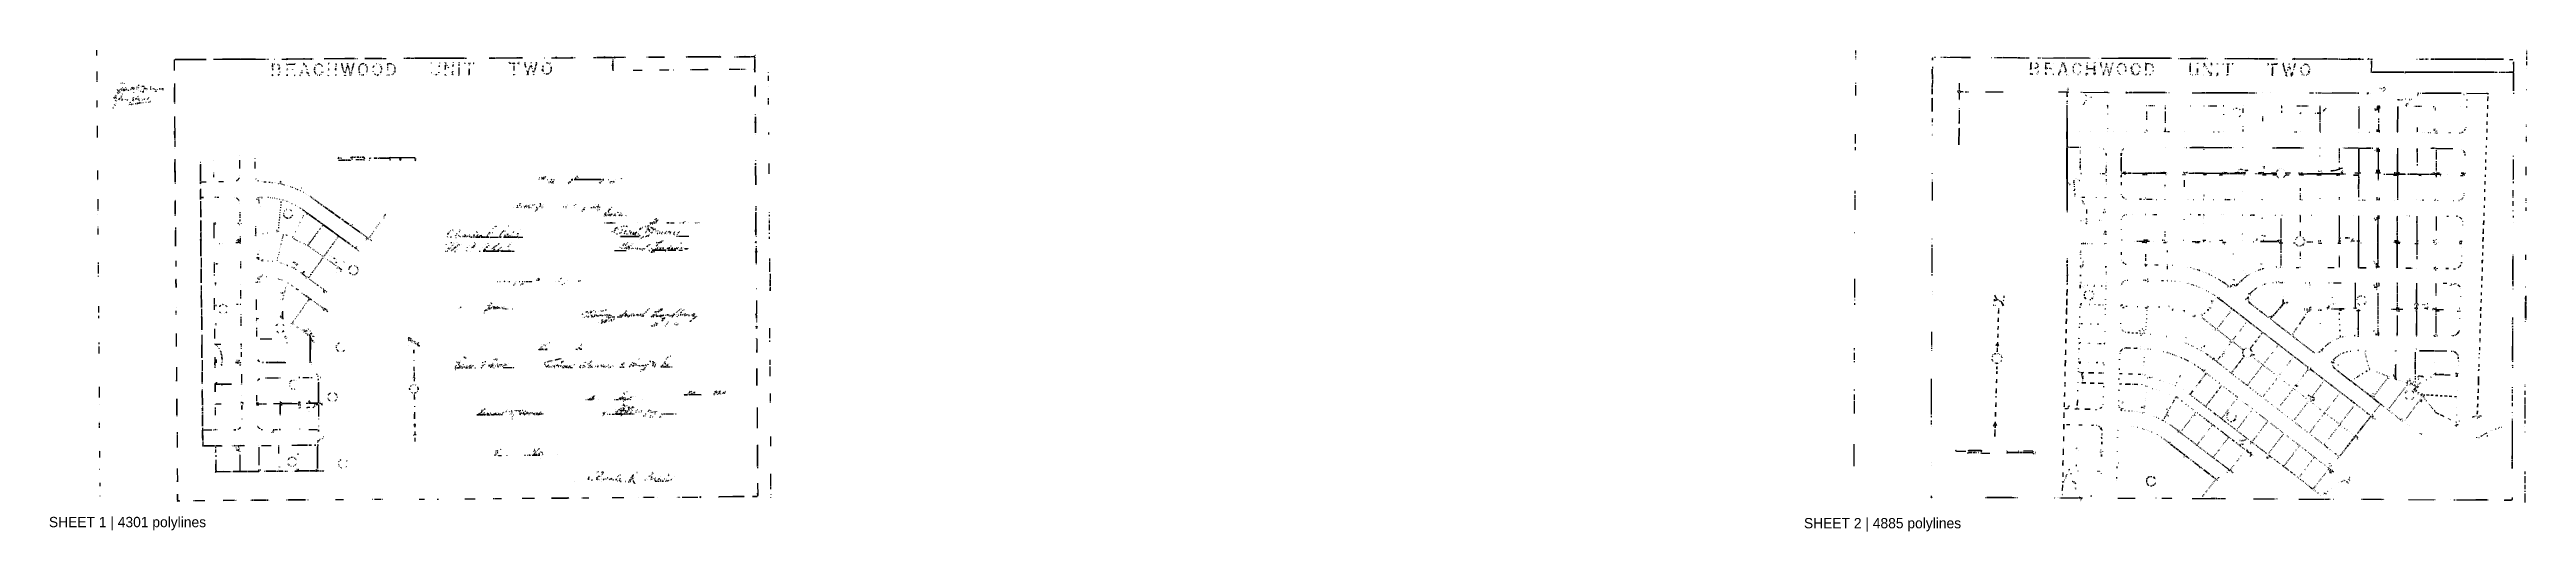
# Model space of a CAD drawing. Extents: x 1 to 4796, y -44 to 889.
import ezdxf

# ---------------------------------------------------------------- set-up
doc = ezdxf.new("R2010")
doc.units = 0
doc.layers.add('LINEWORK', color=4, linetype='CONTINUOUS')
doc.layers.add('TITLEBLOCK', color=2, linetype='CONTINUOUS')

msp = doc.modelspace()

# ---------------------------------------------------------------- texts
at = {"layer": 'TITLEBLOCK'}
for s, p in [('SHEET 1 | 4301 polylines', (0, -36.1667)), ('SHEET 2 | 4885 polylines', (3397.5, -38.3333))]:
    msp.add_text(s, height=20, dxfattribs=at).set_placement(p)

# ---------------------------------------------------------------- linework, layer by layer
at = {"layer": 'LINEWORK'}
for points in [[(92, 888.1667), (92, 878.8333)], [(92, 877.6667), (92, 876.8333)], [(242.3333, 870), (242.5, 869.8333)], [(242.6667, 869), (242.6667, 848.3333)], [(244, 870.1667), (244.5, 869.8333), (304.5, 870.1667), (244.1667, 870)], [(318.6667, 870.3333), (335.1667, 870.3333)], [(369.6667, 870.6667), (336.3333, 870.3333), (399.6667, 870.6667), (370.6667, 870.6667)], [(400.8333, 870.6667), (419.5, 870.6667)], [(421.8333, 870.6667), (422.6667, 870.6667)], [(423.8333, 870.6667), (425.1667, 870.6667)], [(436.8333, 870.8333), (437.5, 870.8333)], [(450.8333, 870.8333), (459.1667, 870.8333)], [(460.6667, 871.5), (459.8333, 871), (460.6667, 871.5), (461.8333, 871), (461, 871.5)], [(459.8333, 870.5), (460.6667, 870), (461.8333, 870.5), (461, 870), (460, 870.3333)], [(493.1667, 871.1667), (462.5, 870.8333), (494.5, 871.1667), (493.6667, 871.1667)], [(495.6667, 871.1667), (506.3333, 871.1667)], [(507.8333, 871.8333), (507, 871.3333), (507.8333, 871.8333), (509.1667, 871.3333), (508.3333, 871.8333)], [(507, 870.8333), (507.8333, 870.3333), (509.1667, 870.8333), (508.3333, 870.3333), (507.1667, 870.6667)], [(511.1667, 871.1667), (511.5, 871.1667)], [(573.1667, 871.6667), (532.8333, 871.3333), (591.3333, 871.6667), (573.5, 871.6667)], [(593.3333, 871.6667), (595, 871.6667)], [(597.6667, 871.6667), (598, 871.6667)], [(644.1667, 872.1667), (611.6667, 871.8333), (645, 872.1667)], [(646.1667, 872.1667), (652.8333, 872.1667)], [(687.3333, 872.3333), (689.5, 872.3333)], [(690.8333, 872.3333), (693.1667, 872.3333)], [(694.6667, 872.5), (693.5, 872.3333), (699.3333, 872.3333), (694.8333, 872.5)], [(700.3333, 872.3333), (706.5, 872.3333)], [(803.5, 872.6667), (707.6667, 872.3333), (804.5, 872.6667), (804.1667, 872.6667)], [(740, 863.3333), (740.1667, 863.1667)], [(741.1667, 863.5), (741, 863.3333)], [(756.3333, 863.3333), (756.1667, 863.1667)], [(766.5, 863.8333), (766.6667, 863.6667)], [(769.6667, 863.5), (769.5, 863.3333)], [(782.8333, 863.8333), (782.6667, 863.6667)], [(793.3333, 863.8333), (793.6667, 863.5)], [(794.8333, 864), (794.1667, 863.3333)], [(804.8333, 863.3333), (805.1667, 863)], [(805.6667, 872.6667), (808.3333, 872.6667)], [(822.5, 863.5), (821.6667, 862.6667), (821.1667, 862.6667), (821.6667, 862.6667)], [(823.3333, 864), (823.1667, 863.8333)], [(857.3333, 873), (852.1667, 872.8333), (864, 872.8333), (857.5, 872.8333)], [(906, 873.1667), (865.1667, 872.8333), (907.5, 873.1667), (906.6667, 873.1667)], [(890.5, 864.5), (890.6667, 864.3333)], [(891.5, 863.5), (891.8333, 863.1667)], [(908.6667, 873.1667), (916.8333, 873.1667), (908.8333, 873)], [(909.1667, 863.5), (909, 863.3333)], [(909.6667, 865), (909.5, 864.8333)], [(910.1667, 864.3333), (910, 864.1667)], [(920, 864), (920.1667, 863.8333)], [(921.3333, 863.8333), (921.1667, 863.6667)], [(922.1667, 865), (922, 864.8333)], [(932, 863.5), (932.1667, 863.3333)], [(933.3333, 863.1667), (933, 862.8333)], [(933.6667, 863.8333), (933.5, 863.6667)], [(943, 864.5), (943.1667, 864.3333)], [(943.3333, 864), (943.8333, 863.5)], [(944.6667, 863.5), (944.5, 863.3333)], [(945.3333, 864.3333), (945.1667, 864.1667)], [(959.1667, 873.3333), (959.8333, 873.3333)], [(963.1667, 863.6667), (962.8333, 863.3333), (963.5, 863.6667)], [(964.6667, 863.6667), (965.8333, 863.6667)], [(970.6667, 863.3333), (970.5, 863.1667)], [(972.8333, 873.5), (980, 873.5)], [(981.8333, 874.3333), (980.6667, 873.6667), (981.8333, 874.3333), (983, 873.6667), (982, 874.1667)], [(980.6667, 873.3333), (981.8333, 872.6667), (983, 873.3333), (981.8333, 872.6667), (980.8333, 873.1667)], [(983.6667, 873.5), (1009.5, 873.5)], [(1012.1667, 873.6667), (1010.6667, 873.5), (1014.8333, 873.5), (1013, 873.6667)], [(1017.6667, 873.6667), (1019, 873.6667)], [(1054.5, 873.8333), (1059.5, 873.8333)], [(1095.1667, 874.6667), (1091.5, 873.3333), (1090.3333, 874), (1077, 874), (1075.8333, 873.3333), (1074.3333, 874), (1060.6667, 873.8333), (1074.3333, 874), (1075.8333, 873.3333), (1077, 874), (1090.3333, 874), (1091.5, 873.3333), (1095.1667, 874.6667), (1096.6667, 874), (1113.5, 874.1667), (1096.6667, 874), (1095.5, 874.6667)], [(1075.5, 874.8333), (1074.5, 874.3333), (1075.5, 874.8333), (1076.8333, 874.3333), (1075.8333, 874.8333)], [(1091.5, 870.1667), (1091.5, 868)], [(1091.5, 867), (1091.5, 864.8333), (1091.6667, 866.8333)], [(1091.5, 863.6667), (1091.5, 859.6667), (1092, 858.8333), (1091.5, 857.6667), (1091.5, 850.3333), (1092, 849.5), (1091.6667, 849), (1092, 849.5), (1091.5, 850.3333), (1091.5, 857.6667), (1092, 858.8333), (1091.5, 859.6667), (1091.5, 863.3333)], [(1094.1667, 873.6667), (1095.3333, 873), (1096.5, 873.6667), (1095.3333, 873), (1094.3333, 873.5)], [(1115, 874.1667), (1116.3333, 874.1667)], [(1158.1667, 874.5), (1157.6667, 874.3333), (1158.3333, 874.5)], [(1191.8333, 874.6667), (1161, 874.5), (1191.6667, 874.5)], [(1232.3333, 874.8333), (1232.5, 874.8333)], [(1233.5, 874.8333), (1234.8333, 874.8333)], [(1287.5, 875.1667), (1236, 874.8333), (1295.6667, 875.1667), (1296.8333, 874.6667), (1297.6667, 875.1667), (1298.6667, 874.6667), (1297.6667, 875.1667), (1296.8333, 874.6667), (1295.6667, 875.1667), (1287.8333, 875.1667)], [(1296.8333, 876.1667), (1297.6667, 875.6667), (1298.3333, 876), (1297.6667, 875.6667), (1297, 876.1667)], [(1300.8333, 875), (1299.6667, 874.5), (1300.6667, 874.8333)], [(1300.3333, 876), (1301, 875.6667), (1300.5, 875.8333)], [(1327.1667, 875.3333), (1327.8333, 875.3333)], [(1329.5, 875.3333), (1331.1667, 875.3333)], [(1332.5, 875.3333), (1334.3333, 875.3333)], [(1347.5, 875.5), (1335.5, 875.3333), (1357.3333, 875.3333), (1347.8333, 875.5)], [(1364.8333, 875.5), (1358.5, 875.3333), (1365, 875.5), (1366.1667, 874.8333), (1366.8333, 875.3333), (1366.1667, 874.8333), (1365, 875.5)], [(1366.3333, 874.3333), (1366.5, 873), (1366, 872.1667), (1366.5, 873), (1366.5, 874.1667)], [(1366, 870.8333), (1366.5, 870), (1366.8333, 853.1667), (1366, 851.1667), (1366.8333, 849.6667), (1366.8333, 845.3333), (1366.8333, 849.6667), (1366, 851.1667), (1366.8333, 852.6667), (1366.5, 870), (1366.1667, 870.6667)], [(1366.6667, 878.8333), (1367, 877.8333), (1366.6667, 878.6667)], [(1366.8333, 872.8333), (1367.1667, 872.1667), (1366.8333, 872.6667)], [(1367.1667, 870.8333), (1366.8333, 870.1667), (1367, 870.6667)], [(3497.5, 887.1667), (3497.5, 886.3333)], [(3497.5, 885.1667), (3497.5, 882.3333)], [(3497.5, 881.1667), (3497.5, 879.3333)], [(3497.5, 877.1667), (3497.5, 877)], [(3497.5, 875.5), (3497.5, 874)], [(3497.5, 871.5), (3497.5, 870.3333)], [(3645.6667, 874.5), (3645.8333, 874.5)], [(3646.1667, 874), (3646.3333, 873.8333)], [(3646.5, 873), (3646.3333, 868.5), (3646.3333, 872.8333)], [(3650, 874.1667), (3652, 874.1667)], [(3662.3333, 874.1667), (3663.1667, 874.1667)], [(3664.3333, 874.1667), (3665, 874.1667)], [(3667.5, 874.1667), (3673.1667, 874.1667)], [(3674.8333, 874.1667), (3702.6667, 874), (3705.1667, 873.6667), (3720, 873.8333), (3705.1667, 873.6667), (3702.6667, 874), (3681.3333, 874.1667)], [(3760.8333, 873.6667), (3761.5, 873.6667)], [(3766.6667, 873.6667), (3767.5, 873.6667)], [(3768.6667, 873.6667), (3770, 873.6667)], [(3771.3333, 873.6667), (3772.5, 873.6667)], [(3773.6667, 873.6667), (3781.6667, 873.6667)], [(3782.8333, 873.6667), (3810.5, 873.3333), (3783, 873.6667)], [(3812.1667, 873.5), (3811.6667, 873.3333), (3815.1667, 873.3333), (3812.3333, 873.3333)], [(3816.3333, 873.3333), (3825.6667, 873.3333)], [(3826.8333, 873.3333), (3833.5, 873.3333)], [(3835.5, 864.1667), (3835.6667, 864)], [(3836.1667, 863.8333), (3837, 863)], [(3838.5, 863.1667), (3838, 862.8333), (3838.3333, 863)], [(3850.3333, 873.1667), (3850.8333, 873.1667)], [(3851.8333, 873.1667), (3852.8333, 873.1667)], [(3854.1667, 873.1667), (3855.5, 873.1667)], [(3857.1667, 873.1667), (3857.5, 873.1667)], [(3858.8333, 873.1667), (3903, 872.8333), (3881.1667, 873.1667)], [(3864.3333, 863.5), (3864.5, 863.3333)], [(3865, 863.1667), (3865.6667, 862.6667), (3865.3333, 862.8333)], [(3897.3333, 863.8333), (3897.6667, 863.5)], [(3900.6667, 863.3333), (3900.5, 863.1667)], [(3904.3333, 873), (3949.5, 872.8333), (3904.5, 872.8333)], [(3944.3333, 863.5), (3944.5, 863.3333)], [(3947.1667, 864), (3947, 863.8333)], [(3950.6667, 872.8333), (3951.3333, 872.8333)], [(3959, 863.5), (3959.3333, 863.1667)], [(3961.3333, 863.8333), (3961.1667, 863.6667)], [(3968.1667, 872.6667), (3968.5, 872.6667)], [(3970, 863.5), (3970.1667, 863.3333)], [(3970.8333, 863.1667), (3971.3333, 862.6667)], [(3972.8333, 863.8333), (3972.6667, 863.6667)], [(3972.8333, 872.6667), (3973.5, 872.6667)], [(3974.6667, 872.6667), (4107.3333, 872.3333), (4025.5, 872.3333), (4006.1667, 872.6667)], [(3995.6667, 863.3333), (3995.5, 863.1667)], [(4058.3333, 863.5), (4058.5, 863.3333)], [(4108.6667, 872.3333), (4108.8333, 872.3333)], [(4122.6667, 872.1667), (4123.3333, 872.1667)], [(4125.1667, 872.1667), (4172, 871.8333), (4149, 871.8333), (4148.5, 872.1667), (4146.6667, 872.1667)], [(4173.1667, 871.8333), (4173.3333, 871.8333)], [(4175.1667, 872.5), (4174.3333, 872), (4175.1667, 872.5), (4176.3333, 872), (4175.5, 872.5)], [(4175.5, 871.1667), (4175.6667, 871.1667)], [(4176.3333, 871.5), (4176.1667, 871.3333)], [(4178.3333, 871.8333), (4179, 871.8333)], [(4212.3333, 871.6667), (4214, 871.6667)], [(4215.1667, 871.6667), (4268, 871.6667), (4270, 871.3333), (4277.5, 871.3333), (4257.1667, 871.6667)], [(4279.3333, 871.5), (4278.6667, 871.3333), (4308.5, 871.3333), (4279.5, 871.5)], [(4310.8333, 871.3333), (4311.5, 871.3333)], [(4313.1667, 871.3333), (4313.8333, 871.3333)], [(4342.8333, 871), (4343.6667, 870.5), (4345.3333, 871), (4344.5, 870.5), (4343, 870.8333)], [(4344.6667, 871.8333), (4345.3333, 871.5), (4344.8333, 871.6667)], [(4347.3333, 871.8333), (4346, 871.1667), (4347.3333, 871.8333), (4348.5, 871.1667), (4347.5, 871.6667)], [(4346.3333, 870.8333), (4347.3333, 870.3333), (4348.3333, 870.8333), (4347.3333, 870.3333), (4346.5, 870.8333)], [(4349.6667, 871.1667), (4403, 871.1667), (4402.1667, 871.1667)], [(4404.1667, 871.1667), (4410.5, 871), (4404.6667, 871.1667)], [(4411.6667, 871.1667), (4431.3333, 870.8333), (4413.1667, 871.1667)], [(4432.5, 871), (4434, 870.8333), (4432.6667, 870.8333)], [(4435.1667, 870.8333), (4435.5, 870.8333)], [(4436.6667, 870.8333), (4451.1667, 870.8333), (4452, 870.3333), (4451.1667, 870.8333)], [(4452, 871.5), (4451.3333, 871.1667), (4451.8333, 871.3333)], [(4453, 871.5), (4454.3333, 870.8333), (4455.5, 871.3333), (4456.6667, 870.8333), (4469.3333, 870.8333), (4456.6667, 870.8333), (4455.8333, 871.3333), (4454.3333, 870.8333), (4453.1667, 871.5)], [(4454, 870.5), (4453.5, 870.1667), (4454.1667, 870.5)], [(4454.8333, 870.3333), (4455.5, 870), (4456.5, 870.3333), (4455.8333, 870), (4455, 870.3333)], [(4470.6667, 870.8333), (4472.1667, 870.3333), (4471.1667, 870.8333)], [(4472.3333, 871.6667), (4471.3333, 871.1667), (4472.3333, 871.6667), (4473.3333, 871.1667), (4472.5, 871.5)], [(4473.1667, 870.6667), (4472.5, 870.1667), (4473.3333, 870.6667)], [(4474.5, 870.8333), (4476.8333, 870.8333)], [(4478.1667, 870.8333), (4480.5, 870.8333)], [(4488.5, 870.8333), (4489.1667, 870.8333)], [(4490.6667, 871.5), (4489.8333, 871), (4490.6667, 871.5), (4491.8333, 871), (4491, 871.5)], [(4489.8333, 870.5), (4490, 870.3333)], [(4491.6667, 870.5), (4490.8333, 870), (4490.3333, 870.3333), (4490.8333, 870), (4491.8333, 870.5)], [(4494.1667, 870.8333), (4496, 870.1667), (4497.5, 870.8333), (4496, 870.1667), (4494.8333, 870.8333)], [(4496.1667, 867.6667), (4496, 861), (4496.1667, 867.1667)], [(4582.6667, 870.8333), (4582.8333, 870.6667)], [(4584.1667, 870.8333), (4584.6667, 870.6667), (4584.3333, 870.6667)], [(4589.5, 870.6667), (4589.1667, 870.5), (4589.8333, 870.6667)], [(4590.6667, 870.5), (4594.1667, 870.5)], [(4595.8333, 870.6667), (4595.1667, 870.5), (4596.6667, 870.5), (4596, 870.6667)], [(4599.3333, 870.6667), (4600.6667, 870.5), (4599.8333, 870.6667)], [(4601.8333, 870.6667), (4603, 870.6667), (4602.3333, 870.6667)], [(4604.3333, 870.6667), (4605.8333, 870.5), (4604.8333, 870.6667)], [(4611.3333, 870.6667), (4617.3333, 870.6667), (4612, 870.6667)], [(4618.5, 870.8333), (4620.5, 870.5), (4699.3333, 870.3333), (4618.6667, 870.6667)], [(4701.1667, 870.5), (4700.5, 870.3333), (4716.6667, 870.3333), (4717.8333, 869.6667), (4720.3333, 870.5), (4751.8333, 870.3333), (4720.3333, 870.5), (4718, 869.6667), (4716.6667, 870.3333), (4701.3333, 870.3333)], [(4717.8333, 871.1667), (4716.8333, 870.6667), (4717.8333, 871.1667), (4719, 870.6667), (4718, 871.1667)], [(4763.5, 870.1667), (4770, 870.1667)], [(4771.3333, 865.6667), (4771.1667, 861), (4771.3333, 864.1667)], [(4771.6667, 869.8333), (4771.5, 869.6667)], [(4795.6667, 889.3333), (4795.8333, 889.1667)], [(4796.1667, 886.5), (4796.1667, 886)], [(4796.1667, 885), (4796.1667, 883.8333)], [(4796.1667, 882.5), (4796.1667, 880.3333)], [(4796.1667, 879.1667), (4796.1667, 879)], [(4796.1667, 877), (4796.1667, 875.5)], [(4796.1667, 874.5), (4796.1667, 869.3333)], [(4796.1667, 866.1667), (4796.1667, 858.8333)], [(92.5, 846.5), (92.5, 829)], [(92.5, 828), (92.5, 827)], [(139.5, 824), (140, 824)], [(142.1667, 815.3333), (142, 815.1667)], [(142.5, 825), (143.1667, 825)], [(145.5, 823.5), (145.5, 822.5)], [(148.6667, 815.6667), (148.1667, 815.1667)], [(159.8333, 816.1667), (160, 815.5), (159.6667, 816)], [(160.5, 816.5), (161, 816)], [(170.1667, 816.8333), (170, 816.6667)], [(170, 816.1667), (170, 816)], [(174.6667, 820.8333), (172.6667, 819.1667), (174.3333, 820.5)], [(173.3333, 815.1667), (173, 814.8333)], [(176.1667, 816.5), (176, 816.3333)], [(177.3333, 817.1667), (177.5, 817.1667)], [(180.8333, 818.1667), (180, 817.8333), (180.8333, 818.1667), (183.8333, 818.1667), (184.6667, 817.8333), (183.8333, 818.1667)], [(185.8333, 817.6667), (186, 817.5)], [(196.3333, 815.3333), (196.5, 815.3333)], [(196.5, 817.3333), (196.6667, 817.1667)], [(196.5, 816.3333), (196.5, 816.1667)], [(197, 817), (196.6667, 816.6667)], [(197.5, 815.6667), (197.5, 815.5)], [(242.8333, 823.6667), (243.1667, 787.3333), (242.8333, 815.6667)], [(431.8333, 838.5), (431.5, 838.1667)], [(432.3333, 838.8333), (432.1667, 838.6667)], [(432.3333, 862), (433.3333, 860.6667), (433, 861.3333)], [(432.5, 840.8333), (433.1667, 839.6667), (432.5, 839.1667), (433.1667, 839.6667), (432.6667, 840.6667)], [(433.6667, 860.3333), (432.6667, 858.6667), (432.6667, 854.8333), (432.6667, 858.6667), (433.3333, 860)], [(432.6667, 852.6667), (433.3333, 851.5), (432.8333, 852.5)], [(433.3333, 850.3333), (432.6667, 849.1667), (433.1667, 850.1667)], [(433.5, 839.5), (434.1667, 839.1667), (433.6667, 839.5)], [(435.8333, 861), (436.5, 860.8333), (436, 861)], [(442.8333, 860.5), (443.6667, 860.3333), (443.1667, 860.5)], [(445.6667, 840.8333), (443.8333, 839.5), (445.1667, 840.3333)], [(446.6667, 854.6667), (446.3333, 853.5), (444.1667, 850.5), (445.8333, 852.6667), (446.6667, 854.5)], [(444.8333, 859.5), (445.3333, 859)], [(445.8333, 859.5), (445.6667, 859.3333)], [(446, 858), (446.5, 857.1667), (446.3333, 857.6667)], [(446, 840.6667), (446.1667, 840.5)], [(447, 846.1667), (447.1667, 845.1667), (447.1667, 846)], [(447.1667, 844.1667), (447.1667, 843.8333)], [(459.8333, 862.3333), (460, 862.1667)], [(460.1667, 838.6667), (460, 838.5)], [(460.1667, 861.6667), (460.5, 861.3333)], [(461.3333, 859.6667), (460.8333, 858.8333), (461.1667, 859.5)], [(461, 849.1667), (460.8333, 849)], [(460.8333, 841.1667), (461.3333, 840.3333), (461, 841)], [(461.1667, 839.6667), (460.8333, 839.3333)], [(461, 860.6667), (461.3333, 860.3333)], [(461.1667, 852.3333), (461.8333, 851.5), (461.3333, 852.1667)], [(461.8333, 839.8333), (462.6667, 839.3333), (462, 839.6667)], [(462.8333, 860.8333), (462.3333, 860.5), (462.6667, 860.6667)], [(463.5, 861), (474.8333, 861)], [(470, 851), (470.1667, 851)], [(471.3333, 850.5), (471.6667, 850.1667)], [(475.6667, 840.1667), (475.1667, 839.6667)], [(475.5, 860.6667), (475.8333, 860.3333)], [(475.5, 838.8333), (475.8333, 838.5)], [(476, 862), (475.8333, 861.8333)], [(476.1667, 859.8333), (476.3333, 859.6667)], [(476.6667, 862.5), (476.5, 862.3333)], [(486.1667, 838.6667), (486, 838.5)], [(486.6667, 840.1667), (486.5, 839.5), (486.6667, 840)], [(487.1667, 838.1667), (487.3333, 838)], [(488.5, 843.8333), (488, 843.3333)], [(488.8333, 846.8333), (488.8333, 846.6667)], [(488.8333, 846.1667), (488.8333, 846)], [(489, 845.5), (489.1667, 844.8333), (489.1667, 845.3333)], [(489.3333, 848.3333), (489.3333, 847.8333)], [(490, 844.8333), (490.6667, 844.5), (490.1667, 844.8333)], [(492.5, 862.8333), (492.6667, 862.6667)], [(493.3333, 859.5), (492.8333, 859)], [(493, 862), (493.1667, 861.8333)], [(493.6667, 861.5), (494, 861.1667)], [(494.6667, 861.1667), (493.8333, 860.5), (494.6667, 861.1667), (495.5, 860.8333), (495, 861.1667)], [(496.3333, 860.1667), (496.3333, 860)], [(497, 858.6667), (498.1667, 855.5), (497.3333, 858.3333)], [(498.6667, 854.3333), (498.5, 854.1667)], [(499.5, 845), (498.6667, 844.5), (499.6667, 845)], [(499, 852.8333), (499, 852.6667)], [(499.6667, 850.5), (500, 849.8333), (499.6667, 850.3333)], [(500.8333, 846.3333), (500.6667, 845.8333), (500.8333, 846.1667)], [(500.8333, 844.6667), (502.5, 842), (500.8333, 844.5)], [(502.6667, 841), (502.8333, 840.8333)], [(503, 838.8333), (502.8333, 838.6667)], [(503.1667, 839.6667), (503.1667, 839.5)], [(504, 838.6667), (504.1667, 838.5)], [(514, 851.6667), (513.8333, 849.3333), (514, 851.5)], [(514.5, 854.8333), (514.1667, 853.3333), (514.5, 854.5)], [(514.3333, 847.1667), (514.8333, 845), (514.3333, 846.3333)], [(515.1667, 844), (515.5, 843.6667)], [(516.1667, 842.6667), (517.1667, 841.5), (516.5, 842.3333)], [(517.5, 859.5), (516.6667, 858.6667), (517.1667, 859.1667)], [(520, 861.1667), (520.5, 861.1667)], [(520, 839.6667), (520.8333, 839.3333), (520.1667, 839.5)], [(522, 861.5), (521.5, 861.3333), (523.5, 861.3333), (523.1667, 861.5)], [(524.3333, 839.8333), (523, 839.5), (524.5, 839.8333)], [(524.5, 861.1667), (525.1667, 860.6667), (524.8333, 860.8333)], [(526.1667, 860), (526.3333, 859.8333)], [(527.1667, 841.6667), (526.1667, 840.8333), (526.5, 841)], [(527, 846), (527.1667, 845.8333)], [(527.8333, 860.3333), (527.6667, 860.1667)], [(527.6667, 858.6667), (528.1667, 857.8333), (527.6667, 858.5)], [(528, 856.6667), (527.8333, 856.5)], [(527.8333, 845.5), (528.1667, 845.1667)], [(528.6667, 857.1667), (529.3333, 856.5)], [(529.8333, 845.1667), (529.6667, 845)], [(530.3333, 845.8333), (530.1667, 845.6667)], [(540, 838.1667), (539.8333, 838)], [(540.6667, 839.3333), (540.1667, 838.8333)], [(540.5, 862.3333), (540.6667, 862.1667)], [(540.8333, 861.6667), (541.1667, 861.3333)], [(541.8333, 850.5), (541, 849), (541.6667, 850.3333)], [(541.1667, 852.8333), (541.8333, 851.6667), (541.3333, 852.6667)], [(541.6667, 862), (541.3333, 861.6667)], [(541.5, 838.8333), (541.8333, 838.5)], [(542.3333, 863), (542.1667, 862.8333)], [(553.1667, 851.1667), (553, 851)], [(555.5, 853.1667), (554.5, 851.3333), (555.5, 849.3333), (554.5, 851.1667), (555.3333, 853)], [(554.8333, 862.3333), (555, 862.1667)], [(555, 839.1667), (554.8333, 839)], [(555.3333, 840.6667), (555.5, 839.8333), (555.1667, 839.5), (555.5, 840.5)], [(555.3333, 862), (555.5, 861.8333)], [(555.5, 856.8333), (555.5, 856.6667)], [(555.5, 839.3333), (555.8333, 839)], [(555.8333, 861.1667), (555.6667, 858.6667), (555.8333, 859.3333)], [(556.1667, 838.8333), (556.3333, 838.6667)], [(556.8333, 862.5), (556.5, 862.1667)], [(566, 862.3333), (566.3333, 862)], [(566.8333, 861), (567.5, 858.1667), (566.8333, 860.8333)], [(567.3333, 862), (567, 861.6667)], [(567.8333, 862.3333), (567.6667, 862.1667)], [(567.6667, 857.8333), (567.8333, 856.8333), (567.6667, 857.5)], [(568.1667, 855.6667), (568.5, 854.6667), (568.1667, 855.5)], [(568.6667, 853.6667), (569, 852.6667), (568.6667, 853.5)], [(569.1667, 851.6667), (569.5, 850.6667), (569.1667, 851.5)], [(569.8333, 849.3333), (569.8333, 848.6667)], [(570.5, 846.8333), (571.6667, 845.1667), (570.8333, 846.5)], [(572.1667, 839.5), (571.8333, 839.1667)], [(574, 846.1667), (572.8333, 844.3333), (573.8333, 846)], [(573.1667, 839.3333), (573.3333, 839.1667)], [(574.1667, 838.6667), (574.3333, 838.5)], [(574.8333, 848.3333), (574.8333, 847.6667)], [(575.3333, 850.3333), (575.3333, 849.8333)], [(575.8333, 852.8333), (575.8333, 851.8333)], [(577, 855.1667), (576.1667, 853.8333), (576.6667, 854.8333)], [(577, 862), (577.1667, 861.8333)], [(578.1667, 857), (577.6667, 856.3333), (577.8333, 856.6667)], [(578, 861.3333), (578.1667, 861.1667)], [(578.3333, 858.8333), (578.3333, 857.8333), (578.5, 858.6667)], [(578.5, 860.5), (578.5, 860.3333)], [(578.6667, 856.8333), (580.3333, 854.1667), (579.1667, 856.3333)], [(579.1667, 861.8333), (578.8333, 861.5)], [(580.8333, 853), (580.8333, 851.8333)], [(581.1667, 850.6667), (581.5, 849.3333), (581.1667, 850.5)], [(582, 847.3333), (582.3333, 847)], [(582.5, 843.8333), (582.1667, 842.8333), (582.3333, 843.6667)], [(583, 845), (582.5, 844.1667), (582.8333, 844.8333)], [(582.8333, 839.3333), (582.5, 839)], [(582.8333, 841.5), (583.1667, 840.8333), (582.8333, 841.3333)], [(583, 845.5), (583.1667, 845.5)], [(583.1667, 839.8333), (583, 839.6667)], [(584.1667, 840), (584.8333, 839.3333)], [(584.5, 845.6667), (584.3333, 845.5)], [(585, 838.8333), (585.1667, 838.6667)], [(585.1667, 844.8333), (585.5, 844.1667), (585.3333, 844.6667)], [(585.3333, 840.8333), (585.1667, 840.6667)], [(585.6667, 843.8333), (585.6667, 843.6667)], [(585.6667, 842.3333), (585.6667, 842.1667)], [(585.8333, 843), (585.8333, 842.6667)], [(586.3333, 848.3333), (586, 847.5), (586.3333, 848)], [(586.8333, 850.3333), (586.8333, 849.8333)], [(587.5, 852.3333), (587.1667, 851.6667), (587.3333, 852.1667)], [(588, 854.3333), (587.6667, 853.3333), (587.8333, 854.1667)], [(589, 857.8333), (588.1667, 855.3333), (588.8333, 857.6667)], [(588.8333, 862.5), (589, 862.3333)], [(589.8333, 861.1667), (589.1667, 858.8333), (589.6667, 861)], [(589.3333, 862), (589.5, 861.8333)], [(590.8333, 862.5), (590.5, 862.1667)], [(599.8333, 853.3333), (599.8333, 848.6667)], [(601.6667, 857.8333), (600.6667, 856.3333), (600.1667, 854.6667), (601.1667, 857.3333)], [(600.3333, 846.8333), (600.3333, 846.3333)], [(600.6667, 845.8333), (601.5, 844.1667), (600.6667, 845.5)], [(601.6667, 840.6667), (601.5, 840.5)], [(603.5, 860), (602.3333, 858.8333), (603.1667, 859.6667)], [(608.3333, 862.1667), (606.5, 861.8333), (604.5, 860.6667), (606.5, 861.8333), (608.3333, 862.1667), (609.6667, 861.8333), (608.5, 862)], [(605.3333, 840.3333), (605.5, 840.3333)], [(606.5, 840), (607, 840)], [(609.6667, 840.1667), (608.5, 840), (609.5, 840)], [(610.6667, 861.5), (610.8333, 861.3333)], [(612.1667, 858.6667), (612, 858.5)], [(612.5, 860.3333), (612.6667, 860.3333)], [(613.5, 859.5), (614, 858.8333), (613.8333, 859.1667)], [(614.5, 841.8333), (614.6667, 841.6667)], [(614.6667, 857.8333), (614.8333, 857.6667)], [(615.5, 846.3333), (615, 845.3333), (615.3333, 846.1667)], [(615.3333, 860.8333), (615.1667, 860.6667)], [(615.1667, 856.5), (615.8333, 854.3333), (615.5, 856.1667)], [(615.8333, 848.5), (615.6667, 847.3333), (615.8333, 847.6667)], [(616.3333, 852.3333), (616.3333, 850.6667)], [(627.6667, 847.6667), (628, 846.6667), (627.6667, 847.5)], [(628, 855.3333), (627.8333, 854.6667), (627.8333, 855.1667)], [(629, 857.6667), (628.1667, 855.6667), (628.8333, 857.5)], [(630.5, 842.3333), (631.3333, 841.5)], [(630.6667, 841.6667), (630.5, 841.5)], [(631.5, 840.8333), (632.5, 840), (632, 840.3333)], [(632.6667, 841.6667), (632.8333, 841.6667)], [(633.8333, 862), (634.3333, 862)], [(637.3333, 840), (635.6667, 839), (636.8333, 839.5)], [(635.8333, 841.1667), (636.3333, 840.8333), (636, 841)], [(636.8333, 840.8333), (637, 840.6667)], [(638.1667, 840.6667), (637.5, 840.5), (638, 840.5)], [(638.5, 861.5), (639, 861.3333), (638.6667, 861.5)], [(639, 841.1667), (638.6667, 840.8333)], [(640.6667, 860), (641, 859.6667)], [(641.1667, 860.3333), (641, 860.1667)], [(642, 841.1667), (642.1667, 841)], [(642.8333, 845.8333), (642.1667, 844.3333), (642.8333, 845.6667)], [(642.6667, 857.1667), (643.5, 855.1667), (642.6667, 856.8333)], [(643.3333, 847.8333), (643.3333, 847.1667)], [(643.8333, 853.5), (643.8333, 850.6667)], [(654.5, 839.1667), (654.3333, 839)], [(655, 839.8333), (654.6667, 839.5)], [(655, 862.5), (655.3333, 862.1667)], [(655.3333, 858.6667), (655.3333, 858.5)], [(655.3333, 855.8333), (655.3333, 853.8333)], [(655.3333, 851.6667), (655.3333, 851.3333)], [(655.3333, 850.1667), (655.3333, 849.3333)], [(655.3333, 841.8333), (655.6667, 841.3333), (655.5, 841.6667)], [(655.5, 840.1667), (655.3333, 840)], [(655.5, 861.8333), (655.6667, 861.6667)], [(656, 860.8333), (655.5, 859.8333), (655.8333, 860.6667)], [(657.5, 862), (656.6667, 861.5), (657.5, 862), (662.3333, 861.8333), (659, 862)], [(657.3333, 840), (659.5, 840)], [(663.3333, 861.6667), (664, 861.5), (663.6667, 861.6667)], [(664.3333, 840.6667), (664, 840.5), (664.5, 840.6667)], [(665.6667, 860.6667), (665.8333, 860.5)], [(667.1667, 842.8333), (666.1667, 841.8333), (667.1667, 842.6667)], [(667.8333, 858.6667), (667.8333, 858.5)], [(669, 846.8333), (668, 845.5), (668.8333, 846.6667)], [(668.1667, 845), (668.1667, 844.8333)], [(668.3333, 844.3333), (668.1667, 844.1667)], [(669.1667, 856), (669.5, 855.3333), (669.5, 855.6667)], [(669.8333, 854.3333), (669.8333, 852.8333)], [(669.8333, 851.6667), (669.8333, 851.3333)], [(669.8333, 849.8333), (669.8333, 848.6667)], [(669.8333, 847), (670.3333, 846.1667), (670, 846.8333)], [(670.3333, 845.8333), (670.1667, 845.1667), (670.5, 845.6667)], [(740.8333, 844.6667), (741, 844.5)], [(744.3333, 841.1667), (744.5, 841)], [(745.5, 840.5), (745.6667, 840.5)], [(750.8333, 841), (748.8333, 840.3333), (750.6667, 840.8333)], [(753.5, 841.8333), (753.6667, 841.6667)], [(755, 845.6667), (754.6667, 844.3333), (755, 845.3333)], [(755.3333, 858.1667), (755.1667, 855.6667), (755.3333, 856.3333)], [(766.6667, 840), (766.3333, 839.6667)], [(767.1667, 841.3333), (767, 841.1667)], [(768.1667, 858.8333), (767.3333, 857.3333), (768, 858.6667)], [(767.3333, 856.1667), (767.3333, 850.3333), (767.3333, 851.6667)], [(767.5, 863), (768.1667, 862.1667), (767.6667, 862.8333)], [(767.5, 840.5), (767.8333, 840.1667)], [(768.5, 839.3333), (768.6667, 839.1667)], [(768.8333, 862.3333), (768.6667, 862.1667)], [(768.6667, 861.1667), (768.8333, 861)], [(770.8333, 858.6667), (770.8333, 858.5)], [(773, 855.1667), (773.5, 853.8333), (773, 855)], [(778.6667, 845.3333), (778.6667, 845.1667)], [(780.1667, 841.3333), (780, 841.1667)], [(781.3333, 846), (780.6667, 844.6667), (781.3333, 845.8333)], [(780.8333, 842.8333), (781, 842.6667)], [(781.3333, 841.8333), (782.3333, 840.5), (781.6667, 841.5)], [(782, 847.1667), (781.8333, 847)], [(782, 850.6667), (782, 850.3333)], [(782.3333, 860.3333), (782.1667, 856.3333), (782.3333, 859.8333)], [(783, 839.8333), (783.1667, 839.6667)], [(793, 839.3333), (792.8333, 839.1667)], [(793.5, 840.1667), (793.3333, 840)], [(793.8333, 861.5), (793.8333, 858)], [(793.8333, 854.3333), (793.8333, 840.8333)], [(794.1667, 840.1667), (794.3333, 840)], [(794.6667, 839.6667), (794.8333, 839.5)], [(804.5, 861.8333), (804.3333, 861.6667)], [(805.3333, 862.6667), (805, 862.5), (805.5, 862.6667)], [(812, 862.6667), (813.1667, 862), (812.1667, 862.5)], [(812.6667, 840.3333), (812.5, 840.1667)], [(813.3333, 851), (813.5, 850.3333), (813.3333, 850.8333)], [(813.3333, 850), (813.3333, 841), (813.3333, 849.1667)], [(813.5, 852), (813.5, 851.3333), (813.5, 851.6667)], [(813.6667, 840.3333), (813.8333, 840.1667)], [(813.8333, 859.8333), (813.8333, 859.1667)], [(815.5, 862.6667), (814.3333, 862), (815.3333, 862.5)], [(814.6667, 839.6667), (814.8333, 839.5)], [(822, 862.5), (822.3333, 862.1667)], [(823.1667, 861.6667), (823.3333, 861.5)], [(891.1667, 862.1667), (891, 862)], [(891.8333, 862.5), (891.6667, 862.3333)], [(893, 863), (892.5, 862.8333), (895.1667, 863)], [(896.5, 863), (897.1667, 863)], [(898.5, 863), (900.3333, 862), (902.1667, 863), (900.3333, 862), (898.6667, 862.8333)], [(899.3333, 840.5), (899, 840.1667)], [(899.6667, 841.1667), (899.5, 841)], [(900.3333, 857.1667), (900.1667, 848.3333), (900.3333, 848.6667)], [(900.3333, 859.8333), (900.3333, 859.1667)], [(900.3333, 841.1667), (900.5, 841)], [(901, 840.6667), (901.1667, 840.5)], [(907, 863), (908.3333, 863)], [(909, 862.6667), (909.1667, 862.5)], [(910, 861.6667), (910.1667, 861.5)], [(921.1667, 862.3333), (922, 858.6667), (921.1667, 861.8333)], [(922.1667, 858.3333), (923, 854.8333), (922.1667, 857.8333)], [(923.3333, 853.8333), (923.3333, 853.6667)], [(924.8333, 848.1667), (925.3333, 847.5), (925, 848)], [(925.6667, 840.3333), (925.5, 840.1667)], [(926, 846.3333), (926.1667, 846.1667)], [(926.6667, 841.3333), (926.3333, 841)], [(927, 844.6667), (926.8333, 841.6667), (927.3333, 841.1667), (926.8333, 841.6667), (927, 844.5)], [(928.6667, 847.8333), (927, 845.3333), (928.3333, 847.5)], [(928, 840.6667), (928.1667, 840.5)], [(929.3333, 850.6667), (929.3333, 849.6667)], [(929.8333, 852.8333), (929.6667, 851.8333), (929.8333, 852.3333)], [(930.3333, 855), (930.3333, 854.6667)], [(931, 856.1667), (930.8333, 856)], [(931.8333, 857.5), (931.6667, 857.3333)], [(932.8333, 858.3333), (934.8333, 855.1667), (933, 858.1667)], [(935.3333, 853.3333), (935.3333, 852.5)], [(936, 848.5), (937.6667, 845.8333), (936.5, 848)], [(937, 840.8333), (936.8333, 840.6667)], [(937.6667, 841.6667), (937.3333, 841.3333)], [(938.3333, 841.5), (938.8333, 841)], [(939.3333, 846.8333), (938.5, 845.6667), (939, 846.5)], [(939, 840.6667), (939.1667, 840.5)], [(940.1667, 848.3333), (940.1667, 848.1667)], [(940.8333, 851.1667), (940.8333, 850.1667)], [(941.5, 853.1667), (941.1667, 852.1667), (941.5, 853)], [(942, 855.1667), (941.8333, 854.3333), (942, 855)], [(942.5, 857.3333), (942.1667, 856.1667), (942.5, 857)], [(942.8333, 858.6667), (942.6667, 857.6667), (942.8333, 858.1667)], [(943.5, 860.8333), (943.1667, 859.6667), (943.5, 860.5)], [(944, 862.3333), (943.6667, 861.1667), (943.8333, 862.1667)], [(955.6667, 851.1667), (954.8333, 849.5), (955.6667, 851)], [(955, 849.1667), (955.6667, 847.8333), (955, 849)], [(956, 853.8333), (956, 853.1667)], [(956.8333, 858), (956.1667, 855.6667), (956.8333, 857.8333)], [(956.3333, 850.8333), (956.6667, 850.3333), (956.5, 850.6667)], [(956.8333, 848), (956.6667, 847.5), (957.3333, 846.5), (956.6667, 847.5), (956.8333, 847.8333)], [(957.1667, 848.6667), (957, 848.5)], [(957.1667, 849.3333), (957.1667, 849.1667)], [(958.6667, 843.1667), (958.5, 843)], [(962.3333, 842.1667), (964, 841.6667), (962.5, 842)], [(966.5, 842.3333), (965, 842), (966.8333, 842.3333)], [(967.3333, 863), (967.6667, 862.6667)], [(968.3333, 843.3333), (967.8333, 842.8333)], [(969, 861.6667), (969.8333, 860.8333), (969.1667, 861.6667)], [(970.5, 845.5), (970.1667, 845), (970.3333, 845.3333)], [(970.8333, 846), (970.6667, 845.8333)], [(971.1667, 859.1667), (971.1667, 858.8333)], [(972, 849.3333), (971.3333, 847), (972, 849)], [(972.1667, 855.5), (972.3333, 853.3333), (972.3333, 855.3333)], [(972.3333, 852.3333), (972.1667, 850.3333), (972.3333, 851.1667)], [(1091, 859.5), (1090.6667, 858.8333), (1091, 857.8333), (1090.6667, 858.5), (1091, 859.3333)], [(1091.1667, 848.8333), (1090.8333, 848.5)], [(1092.3333, 849.3333), (1092.8333, 849.1667), (1092.5, 849.3333)], [(1131.1667, 849.5), (1148.3333, 849.5)], [(1182.1667, 850), (1200.3333, 850)], [(1202.1667, 850), (1202.3333, 850)], [(1208.6667, 850), (1209.1667, 850)], [(1241.5, 850.5), (1242.3333, 850.5)], [(1243.6667, 850.5), (1268.8333, 850.5)], [(1275.5, 850.6667), (1270, 850.5), (1276.3333, 850.5), (1276, 850.6667)], [(1317.1667, 851), (1319.1667, 851), (1317.3333, 850.8333)], [(1320.1667, 851), (1337.6667, 851)], [(1339.1667, 851), (1342.3333, 851)], [(1343.5, 851), (1343.6667, 851)], [(1345, 851), (1346.1667, 851)], [(1347.5, 851), (1347.6667, 851)], [(1351, 851.1667), (1351.1667, 851)], [(1364.6667, 851), (1365.3333, 851)], [(1367, 819.5), (1367.1667, 798.3333), (1367, 817.1667)], [(1392.1667, 844.5), (1392.1667, 844)], [(1392.1667, 838), (1392.1667, 828.5)], [(1392.5, 817.5), (1392.3333, 817.3333)], [(3497, 825), (3497, 823.5)], [(3497, 820.1667), (3497, 800.3333)], [(3646, 851.1667), (3646.1667, 832), (3646, 851)], [(3646.1667, 830.8333), (3646, 816), (3646.1667, 824)], [(3646.1667, 855.6667), (3646.1667, 852.5)], [(3698, 823.8333), (3698, 811.8333)], [(3836.3333, 843.6667), (3837, 842.3333), (3835.6667, 840.8333), (3837, 842.3333), (3836.3333, 843.5)], [(3837.1667, 862), (3836.6667, 861.1667), (3836.5, 855), (3837.5, 853), (3836.3333, 851), (3836.3333, 850.3333), (3836.3333, 851), (3837.5, 853), (3836.5, 855), (3836.6667, 861.1667), (3837, 861.8333)], [(3837.3333, 842.1667), (3838.3333, 841.6667), (3840.5, 841.5), (3838.3333, 841.6667), (3837.5, 842.1667)], [(3841.8333, 853), (3842.1667, 853)], [(3844.8333, 853.1667), (3844.3333, 853), (3847.1667, 853), (3845, 853)], [(3846.1667, 863), (3847, 863), (3848.6667, 862), (3847, 863)], [(3848.6667, 842.3333), (3848.1667, 841.8333)], [(3849.5, 854.8333), (3848.6667, 853.8333), (3849.1667, 854.5)], [(3849.8333, 863), (3849.6667, 862.8333)], [(3849.8333, 850.8333), (3849.8333, 850.6667)], [(3850.1667, 860.3333), (3850.8333, 858.8333), (3850.3333, 860.1667)], [(3850.8333, 857.1667), (3850.3333, 856), (3850.8333, 856.8333)], [(3850.8333, 844.8333), (3850.5, 844.3333), (3850.8333, 844.6667)], [(3850.6667, 849.5), (3851, 849.1667)], [(3851.1667, 847.6667), (3851.3333, 846.6667), (3851.3333, 847.5)], [(3864.3333, 840.8333), (3864.1667, 840.6667)], [(3865.5, 841.6667), (3864.8333, 841)], [(3865.3333, 859.6667), (3865.3333, 855), (3866.3333, 853.1667), (3865.1667, 851), (3866.3333, 853.1667), (3865.3333, 855)], [(3865.1667, 845.6667), (3865.1667, 843.3333), (3865.6667, 842.5), (3865.1667, 843.3333)], [(3865.8333, 861.6667), (3865.3333, 860.6667), (3865.6667, 861.5)], [(3867.5, 863), (3866.6667, 862.5), (3867.5, 863), (3873.1667, 863)], [(3866.8333, 841.6667), (3867.5, 841.3333), (3867, 841.6667)], [(3868.1667, 853), (3869.6667, 853)], [(3872.5, 853), (3872.6667, 853)], [(3875.3333, 853.1667), (3875, 852.8333), (3874.5, 853), (3875, 852.8333)], [(3875.6667, 853.8333), (3875.5, 853.6667)], [(3875.5, 852.6667), (3875.6667, 852.5)], [(3876.1667, 851.6667), (3876.3333, 851.5)], [(3880, 842), (3879.6667, 841.6667)], [(3880, 840.6667), (3880.3333, 840.3333)], [(3880.6667, 861.6667), (3880.8333, 861.5)], [(3890.1667, 841), (3889.8333, 840.6667)], [(3890.5, 841.3333), (3890.5, 841.1667)], [(3891, 843.3333), (3890.6667, 842.3333), (3891, 843)], [(3891.1667, 844), (3891.1667, 843.6667)], [(3891.1667, 839.8333), (3891.3333, 839.6667)], [(3892.3333, 845.5), (3891.8333, 845)], [(3893, 848.8333), (3892.8333, 848.6667)], [(3892.8333, 848), (3893, 847.8333)], [(3893, 847.5), (3893.3333, 847), (3892.8333, 846.5), (3893.3333, 847), (3893.1667, 847.3333)], [(3893.3333, 849.8333), (3893.3333, 849.3333)], [(3893.6667, 846.8333), (3895, 846.1667), (3893.8333, 846.8333)], [(3893.8333, 851.3333), (3893.8333, 851)], [(3894.8333, 853.8333), (3894.8333, 853.6667)], [(3895.3333, 855.3333), (3895.3333, 855.1667)], [(3895.8333, 856.8333), (3895.8333, 856.3333)], [(3896.3333, 858.3333), (3896.3333, 857.8333)], [(3897, 860.1667), (3896.8333, 859.6667), (3897, 860)], [(3898, 863), (3898.3333, 862.6667)], [(3899.1667, 862.5), (3899.3333, 862.3333)], [(3900.3333, 862.6667), (3900.1667, 862.5)], [(3900.1667, 861.6667), (3901.1667, 860), (3900.1667, 861.5)], [(3901.6667, 858.6667), (3902.1667, 857), (3901.6667, 858.3333)], [(3902.5, 855.8333), (3902.8333, 854.5), (3902.5, 855.6667)], [(3903.6667, 846.6667), (3902.8333, 846.1667), (3903.5, 846.5)], [(3903.1667, 853.5), (3903.5, 852.8333), (3903.3333, 853.3333)], [(3903.8333, 851.8333), (3904.8333, 848.5), (3903.8333, 851.5)], [(3904.8333, 847.8333), (3904.5, 847.1667), (3904.8333, 847.6667)], [(3906.1667, 840.1667), (3906, 840)], [(3906.1667, 844), (3906.3333, 843.8333)], [(3907.6667, 840.8333), (3907.8333, 840.6667)], [(3908.6667, 839.8333), (3908.8333, 839.6667)], [(3918.3333, 854.8333), (3918.3333, 853.3333)], [(3918.3333, 850.1667), (3918.3333, 848.8333)], [(3919, 856.5), (3918.6667, 855.8333), (3918.6667, 856.1667)], [(3918.8333, 847.3333), (3919, 846.6667), (3918.8333, 847)], [(3919.1667, 846.3333), (3919.1667, 846)], [(3919.3333, 858), (3919.3333, 857.8333)], [(3920, 844.6667), (3920.5, 844), (3920.3333, 844.3333)], [(3922, 861.1667), (3920.5, 859.6667), (3921.6667, 860.8333)], [(3922.3333, 842.1667), (3922.5, 842)], [(3924.1667, 862.5), (3923.6667, 862.1667), (3924.6667, 862.5)], [(3928.3333, 841.1667), (3927.6667, 840.8333), (3928.1667, 841)], [(3928.5, 862.5), (3928.8333, 862.5)], [(3929.8333, 841.8333), (3929.3333, 841.5), (3929.6667, 841.6667)], [(3930.6667, 861.5), (3931.5, 860.6667), (3931, 861.1667)], [(3931.6667, 857.6667), (3931.5, 857.5)], [(3932, 844.1667), (3931.8333, 844)], [(3932, 847), (3932.1667, 846.8333)], [(3932.3333, 859.5), (3933.1667, 858.5), (3932.8333, 859)], [(3932.3333, 846.5), (3932.6667, 846.1667)], [(3932.6667, 858.3333), (3932.5, 858.1667)], [(3933.5, 846.3333), (3933.3333, 846.1667)], [(3933.5, 858.3333), (3933.8333, 858)], [(3943.6667, 841.5), (3944, 841), (3943.8333, 841.3333)], [(3944.8333, 843.6667), (3943.8333, 841.8333), (3944.6667, 843.5)], [(3944, 839.3333), (3943.8333, 839.1667)], [(3945, 862.8333), (3945.1667, 862.6667)], [(3945.3333, 841.5), (3945.1667, 841.3333)], [(3945.3333, 859), (3945.3333, 854.6667), (3946.1667, 853.1667), (3945.3333, 854.6667)], [(3946.1667, 852.1667), (3945.3333, 850.6667), (3946, 852)], [(3945.5, 843.5), (3946.3333, 841.3333), (3945.6667, 843.3333)], [(3946.1667, 863), (3945.8333, 862.6667)], [(3947.5, 852.5), (3956.6667, 852.5)], [(3960, 857.8333), (3959.8333, 854.6667), (3958.6667, 852.5), (3959.8333, 850.3333), (3959.8333, 847.3333), (3959.8333, 850.3333), (3958.6667, 852.5), (3959.8333, 854.6667), (3959.8333, 857.6667)], [(3959.5, 844.3333), (3958.8333, 843.1667), (3959.3333, 841.6667), (3958.8333, 842.6667), (3959.3333, 844.1667)], [(3959.1667, 840.3333), (3959, 840.1667)], [(3960, 840.8333), (3960.1667, 840.6667)], [(3960.1667, 844.6667), (3961.1667, 843), (3961, 842.1667), (3961.1667, 843), (3960.5, 844.3333)], [(3960.8333, 841.8333), (3960.3333, 841), (3960.8333, 841.6667)], [(3960.6667, 863), (3960.5, 862.8333)], [(3960.6667, 839.8333), (3960.8333, 839.6667)], [(3971.6667, 862), (3972.8333, 857.1667), (3972.1667, 860.8333), (3971.6667, 861.5)], [(3972.3333, 863), (3972, 862.6667)], [(3973.3333, 855.6667), (3973.3333, 855.1667)], [(3973.8333, 853.8333), (3973.8333, 853.5)], [(3974.3333, 851.8333), (3974.3333, 851.6667)], [(3975.1667, 848.1667), (3975.3333, 848)], [(3975.8333, 847), (3976, 846.8333)], [(3976.1667, 839.8333), (3976, 839.6667)], [(3976.6667, 845.6667), (3977.1667, 845), (3976.8333, 845.5)], [(3977, 840.6667), (3976.8333, 840.5)], [(3977.3333, 844.3333), (3977.3333, 843.1667), (3977.5, 844.1667)], [(3977.3333, 842.8333), (3977.3333, 841.5), (3977.3333, 842.3333)], [(3977.8333, 845.3333), (3977.5, 845)], [(3977.6667, 840.8333), (3977.8333, 840.6667)], [(3978.6667, 846.6667), (3978.5, 846.5)], [(3978.5, 840.1667), (3978.6667, 840)], [(3979.3333, 847.8333), (3979.1667, 847.6667)], [(3979.8333, 850.1667), (3979.8333, 849.1667)], [(3980.3333, 851.8333), (3980.3333, 851.6667)], [(3982.1667, 855.8333), (3981.5, 855), (3981.6667, 855.3333)], [(3982.3333, 863), (3982.5, 862.8333)], [(3982.8333, 862.6667), (3983, 862.5)], [(3983.3333, 860.3333), (3983.1667, 858.8333), (3983.3333, 859.6667)], [(3983.3333, 861.6667), (3983.3333, 860.6667), (3983.3333, 861.3333)], [(3983.5, 856.8333), (3983.8333, 856.3333), (3983.6667, 856.6667)], [(3984.3333, 863), (3984.1667, 862.8333)], [(3985, 854.3333), (3985.3333, 853.6667), (3985.1667, 854.1667)], [(3985.8333, 851.3333), (3985.8333, 850.6667)], [(3986.1667, 849), (3986.3333, 848.8333)], [(3987, 845.8333), (3986.6667, 845.1667), (3986.8333, 845.6667)], [(3987, 844.3333), (3986.8333, 844.1667)], [(3986.8333, 842.5), (3986.8333, 842.3333)], [(3987, 839.3333), (3986.8333, 839.1667)], [(3987.3333, 846.6667), (3987, 846.1667), (3987.1667, 846.5)], [(3987.5, 841.1667), (3987.6667, 841)], [(3988, 840.3333), (3987.8333, 840.1667)], [(3988.5, 846.6667), (3988.6667, 846.5)], [(3989.3333, 842), (3989, 841.5), (3989.1667, 841.8333)], [(3989.1667, 840.1667), (3989.3333, 840)], [(3989.8333, 843.3333), (3989.6667, 843.1667)], [(3990, 845.8333), (3990.3333, 845.1667), (3990, 844.6667), (3990.3333, 845), (3990, 845.6667)], [(3990.6667, 847.8333), (3990.6667, 847.6667)], [(3991.3333, 850.3333), (3991.3333, 850.1667)], [(3991.8333, 852.3333), (3991.8333, 851.6667)], [(3992.3333, 854.1667), (3992.3333, 853.3333)], [(3992.8333, 855.8333), (3992.8333, 855.6667)], [(3993.3333, 857.3333), (3993.3333, 856.8333)], [(3993.8333, 859.3333), (3993.8333, 858.6667)], [(3994, 862.8333), (3994.3333, 862.5)], [(3994.3333, 860.8333), (3994.3333, 860.6667)], [(3995.3333, 862.6667), (3995, 862.3333)], [(4004.5, 854.6667), (4004.3333, 853.6667), (4004.5, 854.5)], [(4004.3333, 849.1667), (4004.3333, 848.6667)], [(4005.1667, 856.6667), (4004.6667, 855.6667), (4005, 856.5)], [(4004.8333, 847.3333), (4004.8333, 846.8333)], [(4005.1667, 846.3333), (4005.1667, 846.1667)], [(4010.6667, 862.1667), (4008.5, 861.1667), (4006.5, 859.1667), (4008.5, 861.1667), (4010.5, 862)], [(4007, 843.3333), (4008.1667, 842.1667), (4007.3333, 843)], [(4009.3333, 841.3333), (4009.6667, 841)], [(4012.5, 862.5), (4013.5, 862.3333), (4013.1667, 862.5)], [(4014.6667, 862.1667), (4014.8333, 862.1667)], [(4014.8333, 841.1667), (4014.6667, 841)], [(4017, 860.8333), (4018.5, 859.3333), (4017.1667, 860.8333)], [(4020, 847.3333), (4019.6667, 846.5), (4020, 846.8333)], [(4019.8333, 857), (4020, 856.5), (4019.8333, 856.8333)], [(4020.1667, 855.1667), (4020.5, 854.1667), (4020.5, 854.8333)], [(4020.5, 849.1667), (4020.1667, 847.6667), (4020.5, 849)], [(4020.6667, 852.1667), (4020.6667, 851.3333)], [(4031.3333, 854.5), (4030.5, 853), (4030.6667, 852.6667), (4030.5, 853), (4031.1667, 854.3333)], [(4030.8333, 849.1667), (4031, 849)], [(4031, 847), (4031, 846.8333)], [(4031.3333, 848), (4031.1667, 847.5), (4031.3333, 847.8333)], [(4031.8333, 848), (4032, 847.8333)], [(4032.3333, 856.1667), (4032, 855.3333), (4032.6667, 854.3333), (4032, 855.3333), (4032.3333, 855.8333)], [(4032.1667, 859), (4032.3333, 858.8333)], [(4032.5, 858), (4032.5, 857.8333)], [(4032.8333, 852.3333), (4032.5, 851.6667), (4033.1667, 850.5), (4032.5, 851.6667), (4032.6667, 852.1667)], [(4032.6667, 842.3333), (4032.5, 842.1667)], [(4032.6667, 853.8333), (4032.8333, 853.6667)], [(4032.6667, 844.1667), (4033.1667, 843.6667)], [(4033.5, 846.5), (4034, 845.8333), (4033.8333, 846.1667)], [(4034.3333, 843.5), (4036, 841.8333), (4034.5, 843.3333)], [(4035.8333, 860.8333), (4035.1667, 860.1667), (4034.8333, 860.3333), (4035.1667, 860.1667)], [(4035.8333, 844.8333), (4035.6667, 844.6667)], [(4036.8333, 861.5), (4037, 861.5)], [(4037, 841.1667), (4037.3333, 840.8333)], [(4038.6667, 862.1667), (4038.1667, 861.8333), (4039, 862.1667)], [(4040.1667, 840.5), (4040.6667, 840.5)], [(4042, 862.1667), (4042.3333, 861.8333)], [(4044.3333, 842.3333), (4042.1667, 840.8333), (4044, 842)], [(4043.3333, 861.5), (4043.8333, 861)], [(4045.6667, 843.8333), (4045.3333, 843.3333), (4045.6667, 843.6667)], [(4045.5, 841.6667), (4045.6667, 841.5)], [(4045.8333, 859.1667), (4046.5, 858.3333), (4045.8333, 859)], [(4047, 857.1667), (4047.3333, 856.1667), (4047.1667, 857)], [(4047.3333, 846.8333), (4047, 845.8333), (4047.3333, 846.6667)], [(4047.8333, 855.1667), (4047.8333, 853.6667)], [(4047.8333, 848.8333), (4047.8333, 848.6667)], [(4059.5, 840.3333), (4058.6667, 839.5)], [(4059, 862.5), (4059.1667, 862.3333)], [(4059.5, 858.1667), (4059.3333, 848.6667), (4059.5, 856.1667)], [(4059.3333, 842.3333), (4059.8333, 841.5), (4059.5, 842.1667)], [(4059.6667, 862.1667), (4060.5, 861.3333), (4059.5, 859.5), (4059.6667, 859.1667), (4059.5, 859.5), (4060.5, 861.3333)], [(4059.8333, 841.1667), (4059.5, 840.8333), (4059.8333, 841.1667), (4060.5, 840.8333), (4060, 841.1667)], [(4062, 862), (4061, 861.5), (4062, 862), (4066.6667, 862)], [(4068.3333, 840.8333), (4067, 840.5), (4068.1667, 840.6667)], [(4068, 861.6667), (4068.3333, 861.6667)], [(4070.5, 860.3333), (4072.1667, 858.6667), (4070.6667, 860.3333)], [(4071.6667, 842.8333), (4071.8333, 842.6667)], [(4072.3333, 861.5), (4072.1667, 861.3333)], [(4073.1667, 861), (4073, 860.8333)], [(4073.1667, 856.5), (4073.5, 855.6667), (4073.5, 856.1667)], [(4073.5, 846.8333), (4073.1667, 846.5)], [(4073.6667, 855.3333), (4073.8333, 854.1667), (4073.8333, 855.1667)], [(4073.8333, 848.8333), (4073.8333, 848.1667)], [(4144.3333, 862.5), (4144.6667, 862.1667)], [(4144.8333, 858.3333), (4144.8333, 850.1667), (4145, 858.1667)], [(4144.8333, 849.1667), (4144.8333, 846.3333), (4144.8333, 848.6667)], [(4144.8333, 845.3333), (4144.8333, 845.1667)], [(4145, 861.3333), (4145, 859.5)], [(4145.5, 862.1667), (4145.3333, 862)], [(4145.8333, 862.8333), (4145.6667, 862.6667)], [(4146.1667, 840.8333), (4146, 840.6667)], [(4149.1667, 840.3333), (4149.5, 840)], [(4155.8333, 840.6667), (4155.5, 840.5), (4156, 840.6667)], [(4158.8333, 843.8333), (4158.6667, 843.3333), (4158.8333, 843.6667)], [(4158.8333, 862), (4159, 861.8333)], [(4159.3333, 852.8333), (4159.3333, 845.6667), (4159.3333, 852.5)], [(4159.5, 841.3333), (4159.6667, 841.1667)], [(4160.3333, 862.3333), (4160.1667, 862.1667)], [(4170.1667, 838.8333), (4170, 838.6667)], [(4170.8333, 841.1667), (4170.8333, 840.6667)], [(4171, 862.3333), (4172.1667, 861.1667)], [(4171.6667, 856.6667), (4171.1667, 855.8333), (4171.5, 856.5)], [(4172.6667, 860), (4173, 859), (4172.5, 858.3333), (4173, 859), (4172.8333, 859.8333)], [(4173, 861.5), (4172.6667, 861.1667)], [(4173.3333, 862.5), (4173.1667, 862.3333)], [(4173.5, 858.8333), (4174, 858.3333), (4173.6667, 858.8333)], [(4175.3333, 856.6667), (4176, 855.6667), (4175.3333, 856.5)], [(4177.6667, 852.3333), (4177.8333, 852.1667)], [(4180.1667, 847.8333), (4180.3333, 847.6667)], [(4180.8333, 846.5), (4181, 846.3333)], [(4182.1667, 844.6667), (4183, 843.5), (4182.3333, 844.5)], [(4182.8333, 842.8333), (4182.8333, 842.6667)], [(4183.1667, 838.6667), (4183, 838.5)], [(4185, 840), (4184.8333, 839.8333)], [(4185.3333, 863), (4185.5, 862.8333)], [(4185.8333, 845.6667), (4185.3333, 844.8333), (4185.6667, 845.5)], [(4185.3333, 843.6667), (4186.3333, 841.8333), (4185.8333, 840.8333), (4186.3333, 841.8333), (4185.5, 843.5)], [(4185.6667, 862.5), (4186, 862.1667)], [(4186, 839.8333), (4186.3333, 839.5)], [(4186.5, 862), (4186.1667, 861.6667), (4186.1667, 858.6667), (4186.1667, 861.6667)], [(4186.1667, 857.3333), (4186.1667, 857.1667)], [(4186.5, 839.1667), (4186.6667, 839)], [(4186.8333, 862.5), (4186.6667, 862.3333)], [(4196.5, 838.3333), (4196.3333, 838.1667)], [(4196.5, 863), (4196.6667, 862.8333)], [(4197.5, 839.1667), (4197.1667, 838.8333)], [(4197.3333, 862.5), (4197.6667, 862.1667)], [(4197.8333, 843.8333), (4197.8333, 840), (4197.8333, 843.6667)], [(4198.3333, 861.8333), (4198.3333, 861.1667), (4198.1667, 861.6667)], [(4198.1667, 839.3333), (4198.8333, 838.6667)], [(4198.8333, 862.5), (4198.5, 862.1667)], [(4208.8333, 860.5), (4208.5, 860.1667)], [(4208.8333, 862.3333), (4209, 862.1667)], [(4209.1667, 861.6667), (4209.3333, 861.5)], [(4209.5, 860.8333), (4209.3333, 860.6667)], [(4215.8333, 861.3333), (4217.1667, 860.6667), (4216, 861.1667)], [(4217.1667, 840.8333), (4216.3333, 839.5), (4216.6667, 839), (4216.3333, 839.5), (4216.8333, 840.5)], [(4217.3333, 838.3333), (4217.5, 838.1667)], [(4218, 858.1667), (4217.8333, 844.1667), (4218, 857.5)], [(4217.8333, 841.3333), (4218.1667, 840.8333), (4218, 841.1667)], [(4220.6667, 861.5), (4218.1667, 860.1667), (4220.5, 861.3333)], [(4218.6667, 839.8333), (4218.8333, 839.6667)], [(4227, 862), (4226.6667, 861.6667)], [(4226.6667, 860.8333), (4226.8333, 860.6667)], [(4227.8333, 862.6667), (4227.5, 862.3333)], [(4227.6667, 860.1667), (4227.8333, 860)], [(4295, 862.8333), (4295.1667, 862.6667)], [(4295.1667, 859.3333), (4295, 859.1667)], [(4295.3333, 862), (4295.6667, 861.6667)], [(4295.8333, 861.1667), (4296.1667, 860.8333), (4297.1667, 861), (4296.1667, 860.8333)], [(4296, 860.3333), (4295.8333, 860.1667)], [(4302.3333, 861.1667), (4304.5, 859.8333), (4305, 860.3333), (4304.5, 859.8333), (4302.5, 861.1667)], [(4303.1667, 838.3333), (4303, 838.1667)], [(4304.5, 855.6667), (4304.5, 842.5), (4304.1667, 842.1667), (4304.1667, 839.6667), (4304.1667, 842.1667), (4304.5, 842.5), (4304.5, 853)], [(4304.5, 838.8333), (4304.8333, 838.5)], [(4306.6667, 861), (4305.5, 860.3333), (4306.5, 860.8333)], [(4308.3333, 861.1667), (4307.6667, 861), (4312.5, 861), (4308.5, 861)], [(4313.3333, 861.5), (4313.1667, 861.3333)], [(4313.1667, 860.6667), (4313.3333, 860.5)], [(4313.6667, 862), (4313.5, 861.8333)], [(4313.5, 860.1667), (4313.6667, 860)], [(4324.5, 861.5), (4324.8333, 861.1667)], [(4325.1667, 860.5), (4325.5, 859.8333), (4325.1667, 860.3333)], [(4325.8333, 861.6667), (4325.5, 861.3333)], [(4325.6667, 858.8333), (4326, 857.3333), (4325.6667, 858.5)], [(4326.1667, 862.3333), (4326, 862.1667)], [(4326.1667, 856.3333), (4326.3333, 855.3333), (4326.3333, 856.1667)], [(4326.6667, 854.3333), (4327, 853.3333), (4326.6667, 854)], [(4327.1667, 852.3333), (4327.5, 851.3333), (4327.3333, 852.1667)], [(4327.6667, 850.3333), (4328, 849.1667), (4327.8333, 850.1667)], [(4328.1667, 848.8333), (4328.3333, 847.6667), (4328.1667, 848.3333)], [(4328.6667, 846.6667), (4328.8333, 846.5)], [(4329.5, 845.3333), (4330.5, 844), (4329.8333, 845)], [(4329.6667, 838.6667), (4329.5, 838.5)], [(4330.5, 839.1667), (4330.1667, 838.8333)], [(4330.6667, 840.6667), (4330.8333, 840), (4330.6667, 840.3333)], [(4330.8333, 842.6667), (4330.8333, 842.5)], [(4330.8333, 842), (4330.8333, 841.8333)], [(4331.1667, 839.3333), (4331.3333, 839.1667)], [(4332.1667, 845.5), (4331.5, 844.6667), (4331.6667, 845)], [(4331.8333, 838.8333), (4332.1667, 838.5)], [(4332.5, 837.8333), (4332.6667, 837.6667)], [(4333.3333, 848.8333), (4333.3333, 848)], [(4333.8333, 851.3333), (4333.8333, 850.3333)], [(4335.6667, 854.8333), (4335, 854), (4335.1667, 854.3333)], [(4335.8333, 861.8333), (4336, 861.6667)], [(4337.3333, 861.1667), (4336.8333, 860.6667), (4336.3333, 861), (4336.8333, 860.6667)], [(4336.5, 857.3333), (4336.5, 857.1667)], [(4336.8333, 860.3333), (4336.6667, 860.1667)], [(4337, 855.5), (4337.1667, 855.3333)], [(4337.6667, 861.8333), (4337.5, 861.6667)], [(4337.6667, 854.3333), (4338.8333, 852.5), (4339, 851.3333), (4338.8333, 852.5), (4337.8333, 854.1667)], [(4339.3333, 849.3333), (4339.3333, 849.1667)], [(4340, 846.1667), (4340.1667, 846)], [(4340.5, 838.1667), (4340.3333, 838)], [(4340.8333, 842.1667), (4340.5, 841.3333), (4341.5, 839.6667), (4341.1667, 839), (4341.5, 839.6667), (4340.5, 841.3333), (4340.8333, 842)], [(4341.1667, 843), (4341, 842.5), (4341.1667, 842.8333)], [(4341.3333, 844), (4341.3333, 843.5), (4341.5, 843.8333)], [(4341.3333, 838), (4342, 837.6667), (4341.5, 837.8333)], [(4343.5, 845.1667), (4342.8333, 844), (4343.1667, 844.8333)], [(4343, 843.5), (4343, 843.3333)], [(4343.1667, 839.8333), (4343, 839.6667)], [(4343, 838.8333), (4343, 838.6667)], [(4343.1667, 842.8333), (4343.5, 842.3333), (4343.3333, 842.6667)], [(4343.5, 841.8333), (4343.8333, 841.1667), (4343.6667, 841.6667)], [(4344.8333, 848.8333), (4344.8333, 848.3333)], [(4345.3333, 851.1667), (4345.1667, 850.3333), (4345.3333, 850.6667)], [(4345.8333, 852.8333), (4345.8333, 852.3333)], [(4347, 856.8333), (4346.3333, 854.1667), (4347, 856.5)], [(4347, 861.5), (4347.3333, 861.1667)], [(4347.5, 858.3333), (4347.1667, 857.1667), (4347.3333, 858.1667)], [(4348, 860.1667), (4347.6667, 859.3333), (4348, 860)], [(4348.8333, 861.8333), (4348.6667, 861.6667)], [(4359.6667, 848.3333), (4360, 846.8333), (4359.6667, 848)], [(4360, 853.3333), (4359.8333, 852.1667), (4359.8333, 853.1667)], [(4360.5, 855), (4360.1667, 854.3333), (4360.3333, 854.8333)], [(4360.1667, 845.6667), (4360.3333, 845.5)], [(4360.8333, 844.5), (4360.8333, 844.3333)], [(4361.6667, 840.1667), (4361.5, 840)], [(4361.8333, 857.6667), (4361.8333, 857.5)], [(4362.3333, 842.1667), (4362.6667, 841.8333)], [(4364, 859.6667), (4363.8333, 859.5)], [(4364.6667, 858.1667), (4364.8333, 858)], [(4365.1667, 839.8333), (4365.8333, 839.5), (4365.5, 839.5)], [(4367.3333, 861.1667), (4366.3333, 860.8333), (4367.3333, 861.1667), (4369.3333, 861.1667), (4369.8333, 860.8333), (4369.3333, 861.1667)], [(4370.1667, 839.6667), (4369.6667, 839.5), (4370.3333, 839.6667)], [(4370.8333, 860.5), (4372.3333, 859.6667), (4371, 860.5)], [(4373.6667, 842.3333), (4372.1667, 840.8333), (4373.3333, 842)], [(4373.6667, 860.8333), (4373.5, 860.6667)], [(4373.6667, 845.6667), (4374, 845.1667), (4373.8333, 845.5)], [(4373.8333, 858.1667), (4374.5, 857.1667), (4374.1667, 857.8333)], [(4375, 847.8333), (4373.8333, 846), (4374.8333, 847.6667)], [(4374, 844.8333), (4374.1667, 844.6667)], [(4374.1667, 844), (4374.3333, 843.8333)], [(4374.1667, 840.1667), (4374.3333, 840)], [(4374.8333, 860.3333), (4374.6667, 860.1667)], [(4375.3333, 844.1667), (4374.8333, 843.6667)], [(4375.3333, 855.5), (4375.5, 855), (4375.3333, 855.3333)], [(4376.1667, 844.8333), (4375.6667, 844.3333)], [(4375.8333, 854), (4375.8333, 853.8333)], [(4376.1667, 851.8333), (4376.1667, 850.6667)], [(4376.1667, 847.6667), (4376.6667, 846.5), (4376.1667, 847.5)], [(4376.8333, 846.1667), (4376.8333, 846)], [(4496, 845.8333), (4494.8333, 844.8333), (4495.5, 845.3333)], [(4496, 860), (4495.8333, 847.1667), (4496.1667, 846.6667), (4496, 847.5)], [(4497.3333, 845.6667), (4508.5, 845.6667), (4509.1667, 845.3333), (4510.5, 845.6667), (4515, 845.3333), (4542.3333, 845.6667), (4542.6667, 845.3333), (4558.8333, 845.5), (4542.6667, 845.3333), (4542.3333, 845.6667), (4515, 845.3333), (4510.5, 845.6667), (4509.1667, 845.3333), (4508.5, 845.6667), (4498.5, 845.6667)], [(4521.1667, 816), (4519.1667, 815), (4521.6667, 816)], [(4648, 845.6667), (4638.8333, 845.3333), (4561.1667, 845.5), (4560.5, 845.1667), (4561.1667, 845.5), (4638.8333, 845.3333), (4653.8333, 845.6667), (4648.3333, 845.6667)], [(4560.5, 843.8333), (4560.5, 843.6667)], [(4561.8333, 842.8333), (4562, 842.6667)], [(4657, 845.6667), (4655, 845.5), (4733.8333, 845.6667), (4657.5, 845.6667)], [(4735, 845.6667), (4739.3333, 845.6667)], [(4740.6667, 845.6667), (4740.8333, 845.6667)], [(4742, 845.6667), (4742.1667, 845.6667)], [(4743.1667, 845.6667), (4745.8333, 845.6667)], [(4747, 845.6667), (4754.1667, 845.6667)], [(4755.5, 845.6667), (4769.5, 845.3333), (4763, 845.6667)], [(4771.1667, 860), (4771.1667, 846.5), (4770.5, 845.3333), (4771.3333, 843.8333), (4771.1667, 809.3333), (4771.3333, 843.8333), (4770.5, 845.3333), (4771.1667, 846.5)], [(4796.1667, 852.1667), (4796.1667, 851.8333)], [(93, 790.5), (93, 777.5)], [(93, 776.5), (93, 776.3333)], [(124, 777), (124.1667, 775.5), (124, 775.8333)], [(124.6667, 779), (124.5, 778.8333)], [(125.5, 796), (125.3333, 795.8333)], [(127.1667, 795.6667), (126.3333, 794.8333), (127.3333, 795.6667)], [(126.6667, 782.5), (126.3333, 782.1667)], [(128, 799), (127.5, 798.5)], [(128.6667, 796.8333), (128, 795.8333), (128.6667, 796.6667)], [(128, 791.5), (128.6667, 790.8333)], [(128.1667, 784.6667), (128.1667, 784.5)], [(128.5, 780.8333), (128.1667, 780.1667), (128.5, 780.5)], [(129.5, 801), (128.8333, 800.3333)], [(129.5, 783.6667), (129.5, 783.5)], [(130, 785.5), (130, 785.3333)], [(130.3333, 799.3333), (130.5, 799.1667)], [(130.5, 790.5), (130.3333, 790.3333)], [(130.3333, 789.6667), (130.3333, 789)], [(130.5, 796), (130.5, 794.3333)], [(132, 811.6667), (132.1667, 811.5)], [(132.6667, 805.8333), (132, 805), (132.5, 805.6667)], [(132.5, 810.3333), (132.8333, 810)], [(133.3333, 790.6667), (133.1667, 790.5)], [(133.6667, 802.6667), (133.5, 802.5)], [(133.6667, 809.3333), (133.8333, 809.1667)], [(134.6667, 808.6667), (134, 808)], [(135.5, 805), (134.8333, 804.3333)], [(136, 793), (135.1667, 792), (135.5, 791.6667), (135.1667, 792), (135.8333, 792.8333)], [(136, 810), (135.5, 809.3333), (135.8333, 809.8333)], [(135.6667, 810.5), (135.8333, 810.3333)], [(136.1667, 793.5), (136, 793.3333)], [(136.3333, 810.5), (136.1667, 810.3333)], [(136.3333, 808.1667), (136.5, 808.1667)], [(137.1667, 807.5), (136.3333, 806.3333), (136.6667, 807)], [(136.3333, 792.8333), (136.5, 792.8333)], [(137, 795.3333), (136.5, 794.5), (136.6667, 795)], [(139, 791.6667), (139.1667, 791.5)], [(139.5, 813), (139.5, 812.6667)], [(139.5, 812.3333), (139.5, 811.6667), (139.5, 812.1667)], [(139.5, 795.8333), (139.5, 795.3333)], [(139.8333, 791.5), (140, 791.5)], [(140, 810.5), (140.5, 810.5)], [(140, 797.8333), (140, 797)], [(140.5, 812.5), (140.1667, 812.1667)], [(140.6667, 799.5), (140.5, 799), (140.5, 799.3333)], [(141.3333, 813.8333), (141, 813.5)], [(141.1667, 791.5), (141.6667, 790.8333), (141.3333, 791.3333)], [(142, 793.5), (141.6667, 792.5), (142, 793)], [(142.6667, 803.1667), (142, 802.5)], [(145.6667, 812.6667), (144.6667, 811.8333), (145, 811.5), (143.3333, 809.6667), (145.3333, 812.3333)], [(144.1667, 808.5), (144.3333, 808.3333)], [(144.5, 809.5), (144.3333, 809.3333)], [(145, 792.3333), (145, 792.1667)], [(145.1667, 808.5), (145.3333, 808.3333)], [(146.1667, 809.6667), (146, 809.5)], [(146.1667, 810.3333), (146.3333, 810.1667)], [(146.5, 811.6667), (146.3333, 811), (146.5, 811.3333)], [(146.6667, 810), (146.8333, 810)], [(148.1667, 792.3333), (148, 791.8333), (148, 792.1667)], [(150.6667, 812.6667), (149.1667, 811.3333), (149.3333, 811), (149.1667, 811.3333), (149.5, 811.5)], [(151.8333, 792.5), (151.3333, 792)], [(151.5, 791), (151.6667, 790.8333)], [(152.5, 811), (152.6667, 811)], [(153.1667, 810.1667), (153, 810)], [(153.8333, 810.3333), (154.5, 810.3333), (154, 810.1667)], [(154.6667, 791.6667), (154.8333, 791.6667)], [(154.8333, 781.6667), (155, 781.6667)], [(155.8333, 783.1667), (155.1667, 783), (156, 783.1667)], [(156.3333, 782), (156.5, 782)], [(156.5, 787), (157.1667, 786.1667), (157.5, 786.5), (157.1667, 786.1667), (156.6667, 786.8333)], [(157, 788.5), (157.3333, 788.5)], [(158.1667, 782.5), (158, 782.3333)], [(158.8333, 813), (158.3333, 812.5), (158.5, 811.8333), (158.3333, 812.5)], [(158.6667, 809.1667), (158.5, 809)], [(160.5, 783.1667), (159.1667, 782.8333), (160.1667, 782.8333)], [(160.8333, 814.6667), (161.1667, 814.6667)], [(164.6667, 814.8333), (162.3333, 814.3333), (161.8333, 814.6667), (162.3333, 814.3333), (164.6667, 814.8333), (165.3333, 814.5), (165.6667, 814.8333), (165.3333, 814.5), (164.8333, 814.6667)], [(163.1667, 783.6667), (162.1667, 783.5), (163, 783.5)], [(162.3333, 795.1667), (162.8333, 794.3333), (162.5, 795)], [(162.8333, 793.1667), (162.5, 789.6667), (162.8333, 791.5)], [(163, 811.6667), (163, 811.5)], [(163.1667, 788.6667), (163.3333, 788.6667)], [(163.5, 806.5), (163.6667, 806.3333)], [(163.8333, 795), (163.6667, 794.8333)], [(164.1667, 796.5), (163.8333, 796), (164, 796.3333)], [(164, 797), (164, 796.8333)], [(164.6667, 813.3333), (164.8333, 813.1667)], [(165.1667, 790.6667), (165, 790.5)], [(168, 793), (167.6667, 792.6667)], [(168.1667, 784.5), (167.8333, 784.3333), (169, 784.5)], [(168.6667, 793.6667), (168.3333, 793), (168.8333, 792.1667), (168.3333, 793), (168.5, 793.5)], [(169, 795), (168.8333, 794.5), (169, 794.8333)], [(169.5, 812.8333), (169.3333, 812.6667)], [(171, 794.6667), (170.5, 794.3333), (170.8333, 794.5)], [(172, 785.1667), (170.5, 784.8333), (171.8333, 785)], [(172.3333, 798.8333), (172.5, 798), (172.5, 798.6667)], [(172.8333, 792.1667), (172.3333, 791.6667)], [(172.5, 797), (172.5, 796.8333)], [(172.8333, 809.8333), (172.8333, 809.6667)], [(174, 794), (173.3333, 793.3333), (174, 794), (174.6667, 794)], [(173.5, 790.5), (173.6667, 790.5)], [(175.1667, 785.6667), (173.5, 785.5), (175.3333, 785.5)], [(174, 792), (174.5, 792)], [(174.8333, 791), (174.6667, 790.8333)], [(175.1667, 786.5), (175.8333, 786.5), (175.3333, 786.3333)], [(176.5, 808.5), (177, 808.5)], [(178.6667, 786.1667), (177.3333, 786), (178.5, 786)], [(178.3333, 808), (178.5, 808)], [(179.1667, 815), (179, 814.8333)], [(179.1667, 811.5), (179.5, 811.5)], [(179.1667, 794), (179.3333, 794)], [(180.5, 807.6667), (181.1667, 807.3333), (184, 807.5), (181.1667, 807.3333), (180.6667, 807.6667)], [(180.5, 791.8333), (181.1667, 791.3333), (180.6667, 791.6667)], [(181.8333, 786.5), (182.1667, 786.5)], [(182.1667, 810), (183, 810), (182.3333, 809.8333)], [(183.1667, 786.6667), (183.3333, 786.5)], [(184, 812.5), (183.8333, 812.3333)], [(184.1667, 814.8333), (184.3333, 814.6667)], [(184.8333, 813.6667), (184.1667, 812.8333), (185, 813.6667)], [(185.3333, 793.8333), (184.5, 792.5), (185, 793.5)], [(185, 814.8333), (184.8333, 814.1667), (184.6667, 814.5)], [(184.6667, 792), (184.6667, 791.8333)], [(187.3333, 813.6667), (186, 813.3333), (189, 813.6667)], [(187.6667, 787), (188.1667, 787)], [(188, 792), (188.1667, 791.8333)], [(189, 810.6667), (188.6667, 810.3333)], [(189.5, 814.5), (189.5, 814.1667)], [(190, 813), (190, 812.5)], [(191.3333, 793), (191, 792.5), (191.3333, 792.8333)], [(192.3333, 795.3333), (192, 794.6667), (192.3333, 795.1667)], [(192.1667, 787.5), (192.8333, 787.5)], [(192.5, 796.1667), (192.5, 795.6667)], [(194.8333, 788), (195.1667, 788)], [(196.1667, 813.3333), (196.5, 813)], [(196.3333, 814.6667), (196.3333, 814.5)], [(197.3333, 788.8333), (196.8333, 788.5), (197.5, 788.6667)], [(197.5, 812.6667), (197.6667, 812.6667)], [(201.6667, 813.8333), (201.6667, 813.3333), (201.5, 813.6667)], [(203, 812.6667), (204.5, 812.5), (203.6667, 812.6667)], [(206, 812), (206.1667, 811.8333)], [(206.1667, 808), (206.1667, 807.1667), (206.1667, 807.8333)], [(207.3333, 809.3333), (207.3333, 808), (207.5, 809.1667)], [(209.6667, 811.6667), (209.3333, 811.3333)], [(213.8333, 813.1667), (213.1667, 812.8333), (214.5, 813.1667)], [(216.3333, 813.3333), (217.6667, 813.3333)], [(219.3333, 813.1667), (219.8333, 813.1667)], [(220.5, 814.3333), (220.6667, 813.5), (220.5, 814.1667)], [(221.1667, 811.6667), (220.6667, 811.5), (221, 811.5)], [(220.8333, 812.5), (221.1667, 812.1667)], [(222, 812.3333), (222, 812.1667)], [(243.1667, 786.1667), (243.1667, 785)], [(1367.3333, 796), (1367.3333, 795.8333)], [(1392.6667, 795), (1392.6667, 791.8333)], [(1392.6667, 790.6667), (1392.6667, 782.5)], [(3645.6667, 796.5), (3645.5, 796.3333)], [(3645.5, 795.3333), (3645.5, 769.3333), (3645.6667, 795.1667)], [(3646, 813.8333), (3645.8333, 802.5), (3646, 813.5)], [(3696.5, 809.5), (3694.8333, 807.8333), (3697.3333, 805.3333), (3694.8333, 807.8333)], [(3697.6667, 774.8333), (3697.8333, 774.6667)], [(3697.8333, 772), (3697.8333, 746), (3697.8333, 749)], [(3698, 810.6667), (3700.8333, 807.8333), (3699, 805.8333), (3700.8333, 807.8333)], [(3698, 804.6667), (3698, 792.3333)], [(3698, 791.1667), (3698, 791)], [(3701.1667, 807.6667), (3705.5, 807.5), (3701.3333, 807.5)], [(3709.3333, 807.5), (3714.1667, 807.5)], [(3716.3333, 807.5), (3716.5, 807.5)], [(3748.8333, 807.5), (3781, 807.5)], [(3782.1667, 807.5), (3783, 807.5)], [(3889.8333, 807), (3890.5, 807)], [(3891.6667, 807), (3905.6667, 807), (3906.1667, 806.6667), (3905.6667, 807)], [(3906.3333, 811.3333), (3906.6667, 811)], [(3907, 805.6667), (3906.6667, 805.1667), (3906.8333, 797.3333), (3906.8333, 805.5)], [(3906.6667, 786.5), (3906.6667, 786.3333)], [(3906.6667, 785.8333), (3906.8333, 785.8333)], [(3906.6667, 785.3333), (3906.6667, 784.5), (3906.8333, 785.1667)], [(3906.6667, 781.3333), (3906.8333, 731.8333), (3906.8333, 781.1667)], [(3906.8333, 808), (3907, 807.8333)], [(3906.8333, 791.1667), (3906.8333, 791)], [(3906.8333, 789.6667), (3906.8333, 787.8333), (3906.8333, 789)], [(3907.3333, 809.3333), (3907.3333, 809.1667)], [(3908, 811.1667), (3907.5, 810.6667)], [(3908.5, 806.8333), (3908, 806.5), (3908.5, 806.8333), (3909.3333, 806.5), (3908.8333, 806.5)], [(3908.3333, 813.3333), (3908.3333, 813.1667)], [(3908.6667, 813.8333), (3908.5, 813.6667)], [(3909.3333, 811.8333), (3908.6667, 811.1667)], [(3910.3333, 806.5), (3910.5, 806.5)], [(3933.6667, 806.5), (3934.5, 806.5)], [(3935.8333, 806.5), (3936, 806.5)], [(3937.1667, 806.5), (3986, 806.3333), (3978.5, 806.5)], [(3938.3333, 782.5), (3938.3333, 782.1667)], [(3939.1667, 784), (3939.1667, 783.6667)], [(3939.8333, 786.8333), (3940, 786.6667)], [(3940.1667, 785.8333), (3940.5, 785.5), (3939.8333, 785), (3940.5, 785.5)], [(3941.5, 787.1667), (3940.6667, 786.3333), (3941.5, 787)], [(3941.1667, 803.5), (3941.3333, 803.3333)], [(3942.5, 800.5), (3942.1667, 800.1667)], [(3942.3333, 803), (3942.5, 803)], [(3943.8333, 790.5), (3943.5, 790), (3943.6667, 790.3333)], [(3944, 800.1667), (3944.1667, 800)], [(3949.3333, 795.5), (3949.6667, 795.5)], [(3952.8333, 797), (3953.8333, 797)], [(3984.1667, 781.1667), (3984.8333, 780.8333), (3985.1667, 781.1667), (3984.8333, 780.8333), (3984.3333, 781.1667)], [(3984.8333, 780.3333), (3984.8333, 778)], [(3984.8333, 776.8333), (3984.8333, 775.8333)], [(3987.1667, 806.3333), (3988.3333, 806.3333)], [(4020.5, 805.6667), (4021.3333, 805.1667), (4021.8333, 805.5), (4022.5, 805.1667), (4023.3333, 805.6667), (4022.5, 805.1667), (4020.6667, 805.5)], [(4021.3333, 806.8333), (4020.6667, 806.3333), (4021.3333, 806.8333), (4022.1667, 806.6667), (4021.5, 806.6667)], [(4023.6667, 806.1667), (4024.8333, 806.1667)], [(4026.1667, 806.1667), (4033, 806.1667), (4027.6667, 806.1667)], [(4034.1667, 806.1667), (4097, 805.8333), (4035.1667, 806.1667)], [(4060.1667, 781), (4060.6667, 781), (4060.3333, 780.8333)], [(4060.3333, 769), (4060.3333, 763.8333)], [(4063.8333, 781), (4064, 781)], [(4065.1667, 781), (4066.3333, 781)], [(4067.6667, 781), (4069, 781)], [(4070.1667, 781), (4073.8333, 781)], [(4076.1667, 781), (4076.8333, 781)], [(4096.6667, 780.8333), (4096.8333, 780.6667)], [(4096.8333, 780.1667), (4096.8333, 779.5)], [(4096.8333, 777.1667), (4096.8333, 773.5)], [(4096.8333, 769.5), (4096.8333, 751)], [(4097.8333, 805.8333), (4099.3333, 805.8333)], [(4103.6667, 805.8333), (4104.3333, 805.8333)], [(4146, 780.1667), (4146.1667, 780.1667)], [(4149.1667, 805.6667), (4173.5, 805.6667), (4167.6667, 805.6667)], [(4171.8333, 780.5), (4172.5, 780.5), (4172, 780.5)], [(4174, 804.1667), (4174.1667, 804.1667)], [(4174.6667, 805.6667), (4257, 805.3333), (4175.5, 805.6667)], [(4180.3333, 780.5), (4182.8333, 780.5)], [(4183.8333, 780.5), (4197, 780.5)], [(4209.1667, 780.5), (4209.8333, 780.1667), (4210.5, 780.5), (4209.8333, 780.1667), (4209.3333, 780.5)], [(4229, 773.1667), (4228.6667, 772.8333)], [(4233.8333, 775.5), (4236, 775.5)], [(4240.6667, 773.6667), (4242, 772.3333)], [(4246.8333, 775.3333), (4246.8333, 766.6667)], [(4247.6667, 780.3333), (4247.5, 780.1667)], [(4258.1667, 805.3333), (4263.8333, 805.3333)], [(4264.8333, 805.3333), (4271, 805.3333)], [(4273.1667, 805.3333), (4273.3333, 805.3333)], [(4285.8333, 805.3333), (4286, 805.3333)], [(4301.1667, 805.3333), (4301.5, 805.3333)], [(4321.1667, 780.1667), (4322, 780), (4321.3333, 780.1667)], [(4321.8333, 779.3333), (4321.8333, 775.8333)], [(4321.8333, 770.6667), (4321.8333, 766.3333)], [(4351.3333, 780), (4352, 780)], [(4353.1667, 780), (4358.1667, 780)], [(4359.1667, 780), (4360.8333, 780)], [(4362, 780), (4370.8333, 780)], [(4372, 780), (4373.3333, 780)], [(4376.3333, 805.1667), (4384, 805.1667)], [(4386.8333, 805.1667), (4387, 805.1667)], [(4388.1667, 805.1667), (4388.8333, 805.1667)], [(4389.8333, 805.1667), (4390.3333, 805.1667)], [(4392.1667, 805.1667), (4396.5, 805.1667)], [(4396, 779.8333), (4396.6667, 779.8333), (4396.1667, 779.8333)], [(4396.3333, 779.1667), (4396.3333, 766.1667)], [(4397.6667, 805.1667), (4399, 805.1667)], [(4400.3333, 805.1667), (4466.8333, 805), (4420, 805.1667)], [(4400.6667, 767.5), (4400.5, 767.3333)], [(4405.1667, 772.8333), (4402.8333, 769.6667), (4405, 772.6667)], [(4405, 773.5), (4405.5, 773.5), (4405.1667, 773.3333)], [(4406.1667, 773), (4406.3333, 772.8333)], [(4406.3333, 772.5), (4406.1667, 772.3333)], [(4406.3333, 775.3333), (4406.5, 775.1667)], [(4407.6667, 775.5), (4406.8333, 774.6667), (4407.5, 775.3333)], [(4469.1667, 805), (4470.3333, 805), (4470.6667, 804.6667), (4471.5, 805), (4470.6667, 804.6667), (4469.3333, 805)], [(4471.8333, 779.1667), (4471.8333, 777), (4471.8333, 777.8333)], [(4471.8333, 773.6667), (4471.8333, 736.3333)], [(4472, 775.8333), (4472, 774.8333)], [(4487.3333, 804.1667), (4488.1667, 803.6667), (4487.5, 804)], [(4487.8333, 805.1667), (4487.6667, 805)], [(4489.1667, 805.6667), (4490.3333, 805.1667), (4489.3333, 805.6667)], [(4490.1667, 804.5), (4489.1667, 804), (4490, 804.3333)], [(4494, 804.8333), (4494.5, 804.8333), (4494.1667, 804.6667)], [(4502.6667, 774.8333), (4502.6667, 774.6667)], [(4503.3333, 773.3333), (4504.1667, 771), (4503.5, 773.1667)], [(4505.3333, 773.6667), (4505, 773.1667), (4505.1667, 773.5)], [(4505.1667, 774.5), (4505.3333, 774.3333)], [(4506.1667, 773.8333), (4506.6667, 773.5), (4506.3333, 773.6667)], [(4507.1667, 779.6667), (4507.8333, 779.6667), (4507.3333, 779.5)], [(4507.3333, 779.1667), (4507.3333, 772), (4507.3333, 773.8333)], [(4509.3333, 779.6667), (4509.8333, 779.3333), (4510.3333, 779.6667), (4509.5, 779.5)], [(4509.8333, 778.8333), (4509.8333, 767.5)], [(4511.3333, 779.6667), (4512, 779.5), (4511.5, 779.5)], [(4511.6667, 773.3333), (4511.8333, 773.3333)], [(4511.8333, 778.8333), (4511.8333, 775.1667)], [(4512.5, 813.3333), (4512.3333, 813.1667)], [(4512.5, 814.3333), (4512.6667, 814.1667)], [(4514.6667, 813.5), (4515.3333, 813.5)], [(4516.6667, 814), (4516.8333, 814)], [(4518, 814.5), (4518.1667, 814.5)], [(4518.8333, 809.5), (4519.6667, 808.6667)], [(4520, 808), (4519.8333, 807.8333)], [(4521.1667, 810), (4521, 809.8333)], [(4523, 812.3333), (4522.8333, 812.1667)], [(4547, 791.8333), (4546.8333, 791.6667)], [(4547.1667, 778.8333), (4546.8333, 729.6667), (4547.1667, 777.3333)], [(4547, 779.5), (4547.1667, 779.3333)], [(4547.1667, 792.1667), (4548.6667, 791.5), (4550.6667, 791.5), (4548.6667, 791.5), (4547.3333, 792)], [(4553.1667, 792), (4554.1667, 792)], [(4556.1667, 792.5), (4556.6667, 792.5)], [(4561.1667, 793.5), (4562.1667, 793.5)], [(4563.5, 781), (4563, 780.3333), (4563.3333, 780.8333)], [(4563.3333, 784), (4564.1667, 783.1667)], [(4563.5, 779.6667), (4563.6667, 779.5)], [(4564.3333, 782.3333), (4563.6667, 781.3333), (4564.1667, 782.1667)], [(4565.5, 784.8333), (4565.3333, 784.3333), (4565.5, 784.6667)], [(4565.8333, 785.3333), (4565.6667, 785.1667)], [(4566.6667, 783.8333), (4566.5, 783.6667)], [(4567, 786.8333), (4567, 786.6667)], [(4569.5, 792), (4569.5, 791.3333)], [(4570.1667, 792.6667), (4570, 792.5)], [(4573, 793), (4573.3333, 793)], [(4578, 779.5), (4578.1667, 779.5)], [(4580, 779.5), (4580.8333, 779.5)], [(4582.1667, 779.5), (4584.1667, 779.5)], [(4585.3333, 800.5), (4586.1667, 799.6667)], [(4585.3333, 779.5), (4590.8333, 779.5)], [(4586, 802.1667), (4585.5, 801.6667)], [(4585.8333, 804.6667), (4586.3333, 804.3333), (4587, 804.6667), (4586, 804.5)], [(4586.5, 803.1667), (4586.5, 803)], [(4590.5, 804.6667), (4590.8333, 804.6667)], [(4592.1667, 779.5), (4593, 779.5)], [(4594.5, 804.6667), (4669.8333, 804.5), (4600.6667, 804.6667)], [(4616.3333, 779.3333), (4616.5, 779.1667)], [(4616.5, 778.5), (4617, 777.8333), (4616.6667, 778.3333)], [(4616.6667, 774.5), (4616.8333, 774.3333)], [(4619.3333, 774.3333), (4619.5, 773.8333), (4619.1667, 774.1667)], [(4619.6667, 772.6667), (4620, 772), (4619.6667, 772.5)], [(4620.5, 775.8333), (4620.3333, 775.6667)], [(4620.5, 775.1667), (4620.6667, 775)], [(4620.8333, 771.1667), (4621, 771)], [(4668.5, 779.1667), (4668.3333, 779)], [(4674.5, 802.8333), (4674.5, 802.5)], [(4674.6667, 804.5), (4674.8333, 804.5)], [(4675.1667, 801.8333), (4675.3333, 801.8333)], [(4680.1667, 779.3333), (4680.1667, 778.8333), (4680, 779.1667)], [(4680.1667, 776.6667), (4680.1667, 776.3333)], [(4681.5, 804.5), (4680.5, 804.3333), (4719.3333, 804.5), (4720.5, 804.1667), (4721, 804.5), (4720.5, 804.1667), (4719.3333, 804.5)], [(4680.6667, 792.3333), (4680.6667, 790.6667)], [(4720.5, 803.6667), (4721.3333, 802.8333)], [(4720.6667, 781.5), (4720.6667, 774.5)], [(4721.1667, 798), (4721, 789.6667), (4721.1667, 790.3333)], [(4722.1667, 804), (4721.8333, 802.6667), (4722.3333, 803.8333)], [(4771, 805.1667), (4771, 803.1667)], [(4795.8333, 812), (4796, 811.8333)], [(93.5, 741.1667), (93.5, 719)], [(243.3333, 759.6667), (243.3333, 758.5)], [(243.3333, 757.5), (243.5, 717), (243.3333, 731.1667)], [(1367.1667, 749.8333), (1366.6667, 749), (1367.1667, 747.6667), (1366.6667, 748.5), (1367, 749.6667)], [(1367.5, 763.1667), (1367.5, 762.8333)], [(1367.5, 761.6667), (1367.5, 761.5)], [(1367.6667, 759.1667), (1367.6667, 750), (1368.3333, 748.8333), (1367.6667, 747.5), (1367.8333, 727.8333), (1367.6667, 747.5), (1368.3333, 748.8333), (1367.6667, 750), (1367.6667, 758.8333)], [(1367.8333, 725.1667), (1367.8333, 725)], [(1393.1667, 728.8333), (1393.1667, 724.3333)], [(3496.5, 725.3333), (3496.5, 707.5)], [(3645.5, 754.8333), (3645.5, 754.1667), (3645.3333, 754.6667)], [(3645.8333, 752.6667), (3645.8333, 748.8333)], [(3645.8333, 743.1667), (3645.8333, 743)], [(3645.8333, 724.1667), (3645.8333, 723.5)], [(3646, 726), (3646, 725.6667)], [(3646.5, 755.1667), (3646.8333, 754.5), (3646.5, 753.8333), (3646.8333, 754.5), (3646.5, 755)], [(3697.6667, 736.8333), (3697.5, 704.5), (3697.6667, 736.5)], [(3697.8333, 737.5), (3697.6667, 737.3333)], [(3906.8333, 730.8333), (3906.8333, 700.5), (3906.6667, 730.6667)], [(3931.8333, 731.1667), (3931.6667, 731)], [(3951.6667, 731.3333), (3951.3333, 731)], [(3984.8333, 764.8333), (3984.8333, 764)], [(3984.8333, 736.1667), (3984.8333, 735.5)], [(3984.8333, 731.3333), (3985, 731.1667)], [(3997.3333, 731), (3997.5, 731)], [(4021.8333, 731.1667), (4022, 731.1667)], [(4057.3333, 729.6667), (4057.3333, 729.5)], [(4057.6667, 729), (4057.5, 728.8333)], [(4059.5, 733.1667), (4059.3333, 733)], [(4060, 733.1667), (4060.8333, 732.8333), (4060.1667, 733.1667)], [(4060.3333, 762.6667), (4060.3333, 762.3333)], [(4060.3333, 760.6667), (4060.3333, 758)], [(4060.3333, 757), (4060.3333, 753.3333)], [(4062.1667, 731.5), (4062.3333, 731.3333)], [(4096.8333, 730.8333), (4094.8333, 730.5), (4096.8333, 730.8333), (4098, 730.5), (4097, 730.6667)], [(4096.8333, 750), (4096.8333, 747.5)], [(4096.8333, 737.5), (4096.8333, 736.5)], [(4096.8333, 735.1667), (4096.8333, 731.3333)], [(4100.1667, 730.5), (4101.3333, 730.5)], [(4102.8333, 730.5), (4103.8333, 730.5)], [(4105.1667, 730.5), (4105.5, 730.5)], [(4134.3333, 730.6667), (4134.5, 730.6667)], [(4190.3333, 730), (4191.5, 730)], [(4198.1667, 730), (4198.3333, 730)], [(4200.1667, 730), (4201.3333, 730)], [(4209.6667, 730.1667), (4209.8333, 730.1667)], [(4209.8333, 764.1667), (4209.8333, 762.5)], [(4241, 759.8333), (4240, 759.1667), (4240.5, 759.3333)], [(4242.3333, 761.3333), (4241.6667, 760.5), (4242.3333, 761.1667)], [(4246.8333, 741), (4246.8333, 740.3333)], [(4246.8333, 734.3333), (4246.8333, 732)], [(4246.8333, 730.1667), (4247, 730)], [(4285.3333, 759.6667), (4285.3333, 757.8333)], [(4285.3333, 756.1667), (4285.3333, 750.5)], [(4347.3333, 729.5), (4347.5, 729.5)], [(4348.6667, 729.5), (4349, 729.5)], [(4350.5, 729.5), (4351.3333, 729.5)], [(4357.3333, 765.1667), (4357.3333, 765)], [(4357.8333, 764.1667), (4358, 764.1667)], [(4359, 766.3333), (4358.5, 765.8333)], [(4358.6667, 767), (4358.8333, 766.8333)], [(4358.6667, 729.6667), (4358.8333, 729.6667)], [(4359.3333, 766.5), (4359.8333, 766.5)], [(4386.8333, 765.8333), (4387.5, 765.5), (4387.1667, 765.5)], [(4390.8333, 765.6667), (4395.6667, 765.6667), (4391, 765.6667)], [(4396.3333, 765), (4396.3333, 752.5)], [(4396.3333, 751.1667), (4396.3333, 748.5)], [(4396.3333, 746.6667), (4396.3333, 730.1667)], [(4398.3333, 766.1667), (4397, 765.8333), (4398.1667, 766)], [(4397, 729.3333), (4397.1667, 729.1667)], [(4471.6667, 729.3333), (4471.8333, 729.3333)], [(4490.3333, 729), (4490.6667, 729)], [(4491.6667, 729), (4492.3333, 729)], [(4506.8333, 734.5), (4507.1667, 734.1667), (4507, 729.6667), (4507.1667, 734.1667)], [(4509.6667, 755.6667), (4509.6667, 754.5)], [(4509.6667, 753.5), (4509.6667, 752.1667)], [(4509.6667, 750.6667), (4509.6667, 750)], [(4509.6667, 749), (4509.6667, 747.6667)], [(4509.6667, 744.6667), (4509.6667, 729.6667)], [(4509.6667, 729.1667), (4509.8333, 729.1667)], [(4511.1667, 733.1667), (4511.3333, 729.6667), (4511.3333, 733)], [(4511.3333, 729.1667), (4511.5, 729)], [(4546.8333, 729.1667), (4547, 729)], [(4584, 728.8333), (4583.8333, 728.6667)], [(4584.6667, 738.5), (4584.6667, 729.5)], [(4595.5, 728.8333), (4595.6667, 728.6667)], [(4598.5, 728.8333), (4598.6667, 728.6667)], [(4605.5, 728.8333), (4605.3333, 728.6667)], [(4605.8333, 728.8333), (4606, 728.8333)], [(4606.5, 728.8333), (4606.3333, 728.6667)], [(4606.8333, 728.8333), (4607, 728.8333)], [(4608.5, 728.8333), (4608.3333, 728.6667)], [(4609.5, 728.8333), (4609.6667, 728.6667)], [(4610, 728.8333), (4610.3333, 728.5)], [(4616.6667, 737.1667), (4617, 736.6667), (4616.6667, 737)], [(4616.6667, 733.8333), (4616.8333, 733.6667)], [(4619, 734), (4617.8333, 733.1667), (4617.1667, 733.5), (4617.8333, 733.1667), (4618.8333, 733.8333)], [(4617.3333, 732.6667), (4617.1667, 732.5)], [(4618.5, 735.8333), (4618.6667, 735.6667)], [(4619, 735.5), (4619.1667, 735.5)], [(4619.3333, 732), (4619.5, 731.8333)], [(4619.8333, 727.8333), (4620.3333, 727), (4620, 727.6667)], [(4620.5, 733.8333), (4620.6667, 733.6667)], [(4620.5, 730.8333), (4620.6667, 730.6667)], [(4620.5, 728.6667), (4620.5, 728.5)], [(4622, 731.5), (4621.8333, 731.3333)], [(4623, 727.1667), (4622.1667, 726.6667), (4622.8333, 727)], [(4623.3333, 729.1667), (4623.3333, 729)], [(4645.6667, 728.5), (4647, 728.5)], [(4648.6667, 728.5), (4649, 728.5)], [(4667.1667, 727.6667), (4666.5, 727.5), (4667, 727.5)], [(4669.3333, 728), (4669.5, 728)], [(4671.5, 728.6667), (4671.3333, 728.5)], [(4672.5, 729.1667), (4671.8333, 728.8333), (4672.3333, 729)], [(4673.8333, 730), (4672.8333, 729.3333), (4673.5, 729.6667)], [(4677.6667, 734.8333), (4676.3333, 732.5), (4677.6667, 734.6667)], [(4678.6667, 738.3333), (4678.6667, 737.6667)], [(4718.6667, 719.5), (4718.6667, 714.5)], [(4719.1667, 735.6667), (4719.1667, 728.5)], [(4719.6667, 749.6667), (4719.6667, 743.5)], [(4720.1667, 765.1667), (4720.1667, 758.8333)], [(4720.3333, 766.5), (4720.3333, 766.3333)], [(4795.6667, 743.6667), (4795.6667, 743)], [(4795.6667, 742), (4795.6667, 741.8333)], [(4795.6667, 740.6667), (4795.6667, 739.8333)], [(4795.6667, 722.1667), (4795.6667, 721.8333)], [(4795.6667, 720.1667), (4795.6667, 718.5)], [(243.6667, 715.1667), (243.6667, 714.3333), (243.6667, 715)], [(243.6667, 713.1667), (243.6667, 700.8333)], [(243.6667, 697.6667), (243.6667, 697.5)], [(243.8333, 677.1667), (244.1667, 632.3333), (243.8333, 670.3333)], [(318.8333, 673.5), (318.6667, 673.3333)], [(368.8333, 683.1667), (369, 683)], [(369.1667, 674.6667), (369.1667, 658.5)], [(398.6667, 678.1667), (398.6667, 677.6667)], [(398.6667, 672), (398.6667, 659)], [(559.8333, 680.6667), (560.3333, 680.1667)], [(560.6667, 678.5), (559.8333, 677.3333), (560, 677.8333)], [(560.3333, 674.8333), (573.1667, 674.6667), (566.5, 674.8333)], [(560.5, 679.8333), (560.6667, 679.6667)], [(561.5, 679.1667), (562.6667, 679.1667)], [(564.6667, 679.1667), (565.6667, 679.1667), (564.8333, 679)], [(566, 679), (566.1667, 679)], [(574.6667, 674.8333), (574.3333, 674.6667), (577.5, 674.8333), (575.1667, 674.8333)], [(579.6667, 674.8333), (578.5, 674.6667), (582.6667, 674.8333), (580, 674.8333)], [(584.6667, 675), (584, 674.5), (583.6667, 674.6667), (584.5, 674.8333)], [(585.3333, 680.5), (583.8333, 679.5), (585.3333, 680.5), (589, 680.5), (587, 680.5)], [(583.8333, 678.6667), (584, 678.5)], [(586.3333, 677.6667), (585.6667, 677.3333), (586.5, 677.6667), (587.5, 677.1667), (586.5, 677.6667)], [(590.1667, 680.5), (593.5, 680.5), (592.6667, 680.5)], [(594.3333, 676.1667), (601.3333, 676.1667)], [(595.8333, 680.5), (599.6667, 680.5), (596.1667, 680.5)], [(602.3333, 680.5), (601.6667, 680.3333), (604.6667, 680.5), (603.1667, 680.5)], [(602.3333, 676.1667), (607, 676.1667)], [(606.3333, 680.5), (609.5, 680.5), (611, 679.3333), (609.5, 680.5), (607.1667, 680.5)], [(609.1667, 676.8333), (608.8333, 676.5)], [(608.8333, 675.8333), (610.1667, 674.6667), (609.6667, 675)], [(610.3333, 679.1667), (610, 678.3333), (610.3333, 679)], [(611.1667, 678), (610.6667, 677.6667), (611.3333, 678)], [(617.8333, 674.8333), (618.1667, 674.8333)], [(620, 679), (621.5, 679)], [(620.3333, 674.8333), (621.5, 674.8333)], [(623, 679.1667), (622.5, 679), (623.5, 679), (623.1667, 679.1667)], [(628.5, 679), (628.6667, 679)], [(630.3333, 679.1667), (629.6667, 679), (635.5, 679), (630.5, 679)], [(637.1667, 679), (639, 679)], [(640.5, 679.1667), (640, 679), (652.1667, 679), (640.6667, 679.1667)], [(653.1667, 679), (658.1667, 679), (653.3333, 678.8333)], [(660.3333, 680.3333), (658.8333, 679.3333), (660.3333, 680.3333), (709.1667, 680.3333)], [(659, 678.6667), (660.3333, 677.1667), (659, 678.5)], [(660.8333, 675.5), (659.6667, 674.6667), (660.3333, 675)], [(660.5, 676.8333), (660.8333, 676.5)], [(680.1667, 677.3333), (678.8333, 676.6667), (680.1667, 677.3333), (681.8333, 676.6667), (680.5, 677.3333)], [(679.1667, 675.8333), (680.3333, 675.1667), (681.5, 675.8333), (680.3333, 675.1667), (679.3333, 675.6667)], [(708.6667, 677.5), (708, 677.1667), (708.5, 677.3333)], [(708.3333, 675.8333), (710, 674.1667), (708.5, 675.6667)], [(709, 677.6667), (709, 677.5)], [(709.6667, 677.8333), (709.6667, 677.1667), (709.5, 677.6667)], [(1368, 674.1667), (1368, 673.6667)], [(3496.5, 700.1667), (3496.5, 694.3333)], [(3906.8333, 699.5), (3906.8333, 577.6667), (3906.6667, 699.3333)], [(3908.5, 700), (3909.8333, 699.8333), (3908.6667, 700)], [(3911.3333, 699.8333), (3929.3333, 699.8333)], [(3932.1667, 701), (3932.3333, 700.8333)], [(3932.3333, 699.8333), (3932.1667, 699.6667)], [(3932.3333, 701.5), (3932.3333, 701.3333)], [(3932.3333, 693), (3932.3333, 692.3333)], [(3932.3333, 689), (3932.3333, 688.6667)], [(3932.3333, 677.8333), (3932.3333, 674.8333)], [(3932.3333, 672.1667), (3932.3333, 669.1667), (3932.3333, 670.8333)], [(3970.3333, 699.3333), (3970.5, 699.3333)], [(3977, 697.1667), (3977.1667, 697)], [(3978.6667, 695.6667), (3978.8333, 695.5)], [(3981.8333, 690.5), (3981.8333, 690.3333)], [(3982.1667, 688.5), (3982.3333, 685.3333), (3982.3333, 688.3333)], [(3982.3333, 683.6667), (3982.3333, 683.5)], [(4012, 688.5), (4011.8333, 683.3333), (4011.8333, 688.3333)], [(4011.8333, 680.6667), (4011.8333, 655), (4011.8333, 678.1667)], [(4012.3333, 690.5), (4012.3333, 690.1667)], [(4012.8333, 691.8333), (4012.8333, 691.6667)], [(4015.1667, 695.5), (4014.1667, 694.1667), (4014.3333, 694.6667)], [(4016.6667, 697), (4016.3333, 696.6667)], [(4096.5, 699.5), (4097, 699.5), (4096.6667, 699.3333)], [(4134, 699.5), (4134.5, 699.5), (4134.1667, 699.3333)], [(4138.3333, 699.5), (4138.5, 699.5)], [(4144, 699.5), (4144.1667, 699.5)], [(4144.5, 699.5), (4171.3333, 699.3333), (4148.5, 699.5)], [(4171.8333, 695.6667), (4171.8333, 695), (4171.8333, 695.3333)], [(4172.3333, 699.3333), (4208.5, 699.3333)], [(4210, 699.3333), (4219.3333, 699.1667), (4218.5, 699.3333)], [(4220.5, 699.1667), (4223.8333, 699.1667)], [(4224.6667, 699.1667), (4225.5, 699.1667)], [(4228.8333, 699.1667), (4229, 699.1667)], [(4246.5, 699.1667), (4246.6667, 699)], [(4304.3333, 699), (4310.3333, 699)], [(4311.5, 699), (4320.5, 699), (4321, 698.6667), (4321.6667, 699), (4357.5, 698.8333), (4358.3333, 698.3333), (4358.6667, 698.6667), (4358.3333, 698.3333), (4357.5, 698.8333), (4321.6667, 699), (4321, 698.6667), (4320.5, 699), (4312.8333, 699)], [(4359, 698.6667), (4361.5, 698.6667)], [(4362.8333, 698.6667), (4364.5, 698.6667)], [(4395.8333, 683.1667), (4395.8333, 682.5)], [(4396, 698.5), (4396.1667, 698.3333)], [(4433.8333, 697.8333), (4433.8333, 692.5)], [(4433.8333, 691), (4433.8333, 688.5)], [(4433.8333, 687.5), (4433.8333, 678.5)], [(4433.8333, 677.5), (4433.8333, 676.5)], [(4433.8333, 673.5), (4433.8333, 670.6667)], [(4440.6667, 698.5), (4440.8333, 698.5)], [(4442.8333, 698.5), (4443.1667, 698.5)], [(4444.6667, 698.5), (4471, 698.3333), (4451, 698.5)], [(4471.6667, 697.5), (4471.5, 650.8333), (4471.6667, 697.3333)], [(4472.1667, 698.3333), (4495.8333, 698.1667), (4486.3333, 698.3333)], [(4497.6667, 698.1667), (4498.8333, 698.1667), (4497.8333, 698)], [(4502.6667, 694), (4503.1667, 693.6667), (4502.8333, 694)], [(4505.1667, 692.6667), (4505.3333, 692.5)], [(4505.8333, 691.1667), (4505.8333, 691)], [(4506.1667, 698.1667), (4506.5, 698.1667)], [(4506.6667, 691.5), (4506.8333, 691.3333)], [(4507, 697.3333), (4506.8333, 692.1667), (4507, 696.5)], [(4507.5, 698.1667), (4508.8333, 698.1667)], [(4509.3333, 697.5), (4509.3333, 650.8333)], [(4510, 698.1667), (4510.6667, 698.1667)], [(4511.1667, 696.5), (4511.1667, 691)], [(4546.5, 698), (4546.6667, 697.8333)], [(4546.6667, 697.3333), (4546.6667, 650.8333), (4546.6667, 686.8333)], [(4584.5, 697.3333), (4584.3333, 689.5), (4584.5, 697)], [(4584.3333, 688.3333), (4584.3333, 670.5)], [(4611.3333, 698), (4618.1667, 698), (4613.3333, 698)], [(4619.1667, 698), (4619.5, 698)], [(4619.8333, 698), (4621.1667, 697.8333), (4620, 697.8333)], [(4621.6667, 697), (4621.6667, 696)], [(4621.6667, 694.1667), (4621.6667, 692.1667)], [(4621.6667, 691.1667), (4621.6667, 676.3333)], [(4621.6667, 672.8333), (4621.6667, 671.8333)], [(4622.1667, 697.8333), (4653.8333, 697.6667), (4653.5, 697.8333)], [(4670.3333, 696.1667), (4670.5, 696)], [(4673.5, 693.8333), (4674.1667, 693), (4673.8333, 693.5)], [(4675.1667, 691.8333), (4676.1667, 689.8333), (4675.1667, 691.5)], [(4676.6667, 688.8333), (4676.6667, 688.3333)], [(4677.1667, 686.5), (4677.1667, 683.8333)], [(4717.1667, 676.1667), (4717.1667, 670.5)], [(4717.6667, 690.5), (4717.6667, 685.8333)], [(4718.1667, 703), (4718.1667, 699.3333)], [(4770.6667, 683.5), (4770.6667, 682)], [(4770.6667, 676.1667), (4770.6667, 637.5), (4770.6667, 638.3333)], [(4795.6667, 717.1667), (4795.6667, 711)], [(4795.6667, 710), (4795.6667, 709.8333)], [(94, 654.8333), (94, 637.5)], [(94, 636.1667), (94, 636)], [(244.1667, 631.1667), (244.1667, 630.8333)], [(244.1667, 629.6667), (244.1667, 628.8333)], [(292.8333, 670.3333), (293, 670.1667)], [(293.3333, 667.3333), (293.3333, 634.8333), (293.3333, 666.8333)], [(293.3333, 633.8333), (293.6667, 632.8333), (293.3333, 632.3333), (293.3333, 628.8333), (293.3333, 632.3333), (293.6667, 632.8333), (293.3333, 633.3333)], [(293.3333, 627.8333), (293.3333, 627.5)], [(293.3333, 625.3333), (293.3333, 625)], [(293.8333, 670.5), (293.6667, 670.3333)], [(295, 632.8333), (304.3333, 632.8333)], [(318.6667, 650.5), (318.6667, 650)], [(318.6667, 648), (318.6667, 647)], [(318.6667, 646), (318.6667, 642.1667)], [(327.5, 633.3333), (327.8333, 633.3333)], [(329, 633.3333), (337.8333, 633.3333)], [(364.6667, 636.1667), (363.1667, 635.1667), (364.1667, 635.6667)], [(367, 638.3333), (365, 636.3333)], [(366.6667, 637.3333), (366.8333, 637.1667)], [(368, 639.8333), (367.1667, 638.6667), (367.5, 639.3333)], [(368.3333, 640.5), (368.3333, 640.3333)], [(369.6667, 645.8333), (369.6667, 645.6667)], [(400.5, 639.3333), (400.6667, 639.1667)], [(400.8333, 638.8333), (401.5, 637.8333), (401.3333, 638.3333)], [(403.6667, 635.6667), (404.8333, 634.8333), (404.5, 634.8333)], [(405.1667, 634.6667), (406, 634.1667), (405.5, 634.3333)], [(412, 633), (412, 632.8333)], [(412.6667, 632.8333), (413, 632.8333)], [(416, 632.8333), (420.5, 632.8333)], [(425.6667, 632.3333), (428, 632.3333)], [(431.8333, 631.8333), (432.8333, 631.8333)], [(435.8333, 631.3333), (436.3333, 631.3333)], [(439.3333, 630.8333), (439.5, 630.8333)], [(442.3333, 630.3333), (442.5, 630.3333)], [(444.6667, 629.8333), (445, 629.8333)], [(447.6667, 629.5), (447.3333, 629.3333), (447.8333, 629.5), (448.1667, 629.1667), (447.8333, 629.5)], [(448.3333, 634), (448, 631.6667), (448.3333, 633.3333)], [(448.5, 636.1667), (448.5, 636)], [(449.5, 628.8333), (450, 628.8333)], [(451.6667, 628.3333), (452, 628.3333)], [(453.6667, 627.8333), (454, 627.8333)], [(455.6667, 627.3333), (456, 627.3333)], [(462.5, 625.5), (462.6667, 625.3333)], [(467.8333, 623.6667), (468.1667, 623.6667)], [(948.8333, 637.3333), (948.6667, 637.1667)], [(948.8333, 638.3333), (949.1667, 638)], [(949.8333, 641), (949.3333, 640.5)], [(953.6667, 642.5), (953.5, 642.3333)], [(953.5, 641.8333), (953.6667, 641.6667)], [(956, 640.1667), (954.8333, 639.1667), (954.1667, 637.8333), (954.8333, 639.1667), (955.6667, 639.8333)], [(956.3333, 640), (958.5, 639.8333), (956.5, 639.8333)], [(958, 638.5), (957.6667, 638), (958, 638.3333)], [(958, 642.3333), (957.8333, 642.1667)], [(959.6667, 640.5), (959.3333, 640.1667)], [(961.8333, 643), (960.5, 641.8333), (961.1667, 642.3333)], [(964.3333, 637.1667), (965.5, 637.1667)], [(967.6667, 633.1667), (968.5, 632.6667), (968.1667, 632.6667)], [(968.1667, 631), (968, 630.8333)], [(970.5, 633), (971.3333, 633), (970.6667, 632.8333)], [(972.1667, 629.8333), (972, 629.6667)], [(973.3333, 637.1667), (972.5, 637), (973.5, 637.1667)], [(972.6667, 629.8333), (972.8333, 629.6667)], [(974.8333, 632.6667), (973, 630.8333), (974.8333, 632.6667), (975.3333, 632.3333), (975, 632.5)], [(975.6667, 634), (975.5, 633.8333)], [(976.3333, 630.3333), (975.6667, 629.6667)], [(976.8333, 632.6667), (977.3333, 632.6667)], [(977.3333, 637.1667), (977.5, 637)], [(977.8333, 636.3333), (977.6667, 636.1667)], [(1005.8333, 632), (1005.3333, 631.5)], [(1005.5, 630.1667), (1006.6667, 630), (1005.6667, 630)], [(1007.5, 633), (1006.8333, 632.6667), (1007.3333, 632.8333)], [(1008.6667, 632), (1008, 631.3333)], [(1009.1667, 632), (1009.3333, 631.8333)], [(1010.1667, 633.5), (1009.5, 632.8333)], [(1010.8333, 637.1667), (1014.1667, 637.1667), (1012.3333, 637.1667)], [(1012.5, 636.3333), (1011.8333, 635.6667)], [(1012.6667, 636), (1012.8333, 635.8333)], [(1022.5, 637.5), (1022, 637.1667), (1017, 637.1667), (1022, 637.1667), (1022.5, 637.5), (1023, 637.1667), (1068.3333, 637.3333), (1022.6667, 637.3333)], [(1017.6667, 639), (1017.5, 638.8333)], [(1019.1667, 640.3333), (1018.5, 639.8333), (1019.1667, 640.3333), (1020.6667, 640), (1019.3333, 640.1667)], [(1020.8333, 642.6667), (1020.5, 642.3333)], [(1022, 643.1667), (1023, 643.1667), (1022.1667, 643)], [(1022.3333, 638.6667), (1022.3333, 637.8333), (1022.3333, 638.3333)], [(1024.5, 642.1667), (1023.8333, 641.1667), (1024.5, 642)], [(1024.6667, 641.5), (1024.8333, 641.3333)], [(1065.8333, 632.3333), (1065.3333, 631.8333), (1066, 632.3333)], [(1066.3333, 630.1667), (1066.8333, 630.1667)], [(1067.8333, 633.1667), (1067.5, 633), (1068, 633)], [(1068.1667, 631.1667), (1068, 631)], [(1068.1667, 630.6667), (1068.3333, 630.5)], [(1068.5, 633), (1068.6667, 633)], [(1070.1667, 633.5), (1069.6667, 633)], [(1069.8333, 637.3333), (1070.6667, 637.3333)], [(1071.8333, 637.5), (1073, 637.1667), (1074.3333, 637.3333), (1073, 637.1667), (1072.5, 637.5)], [(1073, 636.8333), (1072.3333, 635.8333), (1073, 636.5)], [(1072.3333, 635.1667), (1072.5, 635)], [(1083.5, 637.6667), (1083.6667, 637.5)], [(1086.5, 630.8333), (1086, 630.3333)], [(1087.1667, 633.3333), (1086.6667, 633.1667), (1087, 633.1667)], [(1089.1667, 634), (1089, 633.8333)], [(1089, 633.5), (1090, 633.1667), (1089.1667, 633.3333)], [(1090.5, 630.6667), (1090.1667, 630.3333)], [(1091.1667, 630.5), (1091.3333, 630.3333)], [(1092.5, 633), (1091.8333, 632.1667), (1092.5, 632.8333)], [(1093.6667, 634.3333), (1093.1667, 633.8333)], [(1094.1667, 633.3333), (1093.6667, 633.1667), (1095.1667, 633.3333)], [(1094.5, 631.1667), (1094.1667, 630.8333)], [(1096, 637.5), (1096.5, 637.5), (1096.1667, 637.3333)], [(1108.8333, 639.5), (1108.5, 639), (1108.6667, 639.3333)], [(1368, 669.1667), (1368.1667, 665.8333), (1368, 668.5)], [(1368.1667, 663.6667), (1368.3333, 627), (1368.1667, 662.8333)], [(1393.6667, 668.6667), (1393.6667, 648.6667)], [(3645.6667, 649.6667), (3645.8333, 649.1667), (3645.5, 649.5)], [(3645.5, 636.8333), (3645.5, 636.3333)], [(3645.5, 632.6667), (3645.5, 599)], [(3908.8333, 631), (3909.3333, 630.1667), (3909.3333, 630.5)], [(3910.3333, 630), (3910.1667, 629.8333)], [(3912, 627), (3911.8333, 626.8333)], [(3912.8333, 628.8333), (3912.1667, 628.1667), (3912.6667, 628.6667)], [(3919.8333, 636.1667), (3919.6667, 633.3333), (3919.8333, 634)], [(3919.6667, 632.1667), (3919.8333, 630.1667), (3919.6667, 631.8333)], [(3920.3333, 628.1667), (3920.3333, 627.1667)], [(3920.8333, 624.6667), (3920.8333, 623)], [(3923.8333, 640.3333), (3924, 640.1667)], [(3925.6667, 638.8333), (3925.8333, 638.8333)], [(3927.5, 637.5), (3928, 637.3333), (3927.6667, 637.5)], [(3928.6667, 638.3333), (3928.8333, 638.1667)], [(3930.1667, 636.1667), (3930.8333, 635.8333), (3930.3333, 636.1667)], [(3931.1667, 635.8333), (3931.3333, 635.6667)], [(3932.3333, 666.5), (3932.3333, 660.3333), (3932.3333, 662.6667)], [(3932.3333, 658.6667), (3932.3333, 657)], [(3932.3333, 649.6667), (3932.3333, 649.5)], [(3933.8333, 649.3333), (3933.3333, 649.1667), (3934.8333, 649.3333)], [(3970.1667, 648.8333), (3970.3333, 648.8333)], [(3971.3333, 648.8333), (3972.3333, 648.8333)], [(3974.6667, 648.8333), (3978.6667, 648.8333)], [(3979.3333, 649.3333), (3979, 648.8333), (3979.5, 647.8333), (3979.1667, 649.1667)], [(3982.1667, 651.6667), (3981.3333, 651.5), (3982.3333, 651.6667), (3983, 651.1667), (3982.3333, 651.6667)], [(3981.6667, 646.1667), (3981.8333, 646.1667)], [(3982.1667, 660.1667), (3982.3333, 658.6667), (3982.3333, 660)], [(3982.3333, 669.8333), (3982.3333, 669.6667)], [(3982.3333, 666.5), (3982.3333, 666.3333)], [(3982.3333, 664.5), (3982.3333, 664.3333)], [(3982.3333, 664), (3982.3333, 662.6667)], [(3982.3333, 657.6667), (3982.3333, 653.5)], [(3982.3333, 645.6667), (3982.3333, 645)], [(3982.3333, 637.8333), (3982.3333, 637)], [(3982.3333, 635.8333), (3982.3333, 635)], [(3982.3333, 633.3333), (3982.3333, 633)], [(3982.3333, 630.6667), (3982.3333, 630.5)], [(3982.3333, 627.1667), (3982.3333, 626.8333)], [(4011.8333, 654), (4011.6667, 653.3333), (4011.8333, 653.6667)], [(4011.8333, 652.1667), (4012, 652)], [(4011.8333, 647.8333), (4012, 647.6667)], [(4011.8333, 646), (4011.8333, 642), (4011.8333, 645.1667)], [(4011.8333, 632), (4011.8333, 626.3333)], [(4012.6667, 650), (4023.5, 650)], [(4015.1667, 652), (4019.5, 652), (4019.8333, 651.6667), (4019.5, 652)], [(4018, 647.5), (4019.6667, 647.5)], [(4024.6667, 650), (4031.1667, 649.8333), (4025, 650)], [(4032.3333, 650), (4032.5, 650)], [(4033.8333, 649.8333), (4059, 649.6667), (4058.1667, 649.8333)], [(4053, 647.3333), (4058.6667, 647.3333)], [(4059.3333, 647.3333), (4059.5, 647.3333)], [(4059.5, 649.8333), (4059.6667, 649.8333)], [(4060.6667, 649.8333), (4060.1667, 649.6667), (4071.8333, 649.6667), (4063, 649.8333)], [(4060.1667, 647.3333), (4061.8333, 647.3333), (4060.6667, 647.3333)], [(4073.6667, 649.8333), (4072.8333, 649.6667), (4077, 649.6667), (4073.8333, 649.6667)], [(4078.5, 649.8333), (4078.1667, 649.6667), (4093.3333, 649.6667), (4078.6667, 649.6667)], [(4088.5, 651.5), (4095.6667, 651.3333), (4094, 651.5)], [(4094.3333, 649.6667), (4095.6667, 649.6667)], [(4096.3333, 651.3333), (4096.5, 651.3333)], [(4096.3333, 649.6667), (4096.5, 649.6667)], [(4096.3333, 626.8333), (4096.3333, 624.5)], [(4096.6667, 652), (4096.5, 651.8333)], [(4096.5, 650.8333), (4096.5, 650.3333), (4096.6667, 650.6667)], [(4096.5, 647.1667), (4096.5, 647)], [(4097.1667, 651.3333), (4097.6667, 651.3333)], [(4097.6667, 649.6667), (4097.8333, 649.6667)], [(4098.1667, 651.5), (4098, 651.3333)], [(4098.1667, 647), (4098.5, 647)], [(4099.1667, 649.6667), (4099.3333, 649.6667)], [(4100.3333, 649.6667), (4100.5, 649.6667)], [(4130.1667, 647.1667), (4132.5, 647.1667)], [(4132.1667, 651.5), (4133.1667, 651.3333), (4132.3333, 651.3333)], [(4133.8333, 651.3333), (4134, 651.3333)], [(4133.8333, 650.3333), (4133.8333, 650.1667)], [(4134, 649.6667), (4133.8333, 649.5)], [(4133.8333, 648.8333), (4133.8333, 647.6667)], [(4133.8333, 647.1667), (4134, 647.1667)], [(4133.8333, 636.3333), (4133.8333, 623.1667)], [(4134.6667, 651.3333), (4134.8333, 651.3333)], [(4135.1667, 647.1667), (4136, 647.1667)], [(4135.8333, 651.3333), (4139.6667, 651.1667), (4138.8333, 651.3333)], [(4142.3333, 649.5), (4153.5, 649.5), (4150, 649.5)], [(4154.6667, 649.5), (4171.1667, 649.5), (4154.8333, 649.5)], [(4170, 647), (4171, 646.8333), (4170.1667, 646.8333)], [(4171.6667, 646.8333), (4171.8333, 646.8333)], [(4171.8333, 650.5), (4171.8333, 650.1667)], [(4171.8333, 649.5), (4172, 649.3333)], [(4172.5, 649.5), (4203, 649.1667), (4173, 649.5)], [(4176.1667, 647), (4172.5, 646.8333), (4176.3333, 647), (4176.8333, 646.6667), (4176.3333, 647)], [(4201, 646.6667), (4206.1667, 646.6667)], [(4205, 649.3333), (4204.1667, 649.1667), (4208.6667, 649.1667), (4205.1667, 649.3333)], [(4207.5, 651), (4208.6667, 650.8333), (4208.1667, 651)], [(4207.5, 646.6667), (4208.6667, 646.6667), (4208.3333, 646.6667)], [(4209.3333, 649.1667), (4209.5, 649.1667)], [(4209.5, 651), (4209.5, 650.8333)], [(4210.1667, 649.1667), (4212.8333, 649.1667)], [(4210.6667, 651), (4210.3333, 650.8333), (4216, 651), (4216.3333, 650.6667), (4216, 651)], [(4213.8333, 649.1667), (4214, 649.1667)], [(4215.6667, 649.3333), (4215.1667, 649.1667), (4220.5, 649.1667), (4219.6667, 649.3333)], [(4228.1667, 649.3333), (4221.6667, 649.1667), (4236.1667, 649.1667), (4228.3333, 649.1667)], [(4231.3333, 650.8333), (4236.5, 650.8333)], [(4236.6667, 652.3333), (4237.1667, 651.8333)], [(4237.1667, 649.5), (4236.6667, 649)], [(4237.3333, 650.3333), (4237.3333, 650.1667)], [(4237.6667, 651), (4237.5, 650.8333)], [(4237.5, 649.3333), (4245.6667, 649.1667), (4237.6667, 649.1667)], [(4238, 651.8333), (4237.8333, 651.6667)], [(4238.5, 651), (4239.6667, 650.6667), (4240.8333, 651), (4240.5, 650.6667), (4238.6667, 650.8333)], [(4238.8333, 652), (4239, 652)], [(4240, 656.3333), (4239.6667, 656)], [(4242.6667, 657.5), (4244.3333, 657.1667), (4242.8333, 657.5)], [(4243.6667, 650.8333), (4245.6667, 650.8333)], [(4245.6667, 656.8333), (4245.8333, 656.8333)], [(4246.3333, 656.6667), (4247, 656)], [(4246.3333, 650.3333), (4246.6667, 650)], [(4246.5, 649.3333), (4246.5, 649.1667)], [(4247.1667, 649.1667), (4248.5, 649.1667)], [(4251.6667, 651), (4251.3333, 650.6667), (4247.3333, 650.8333), (4251.3333, 650.6667)], [(4249.1667, 655.5), (4249.3333, 655.5)], [(4249.1667, 646.5), (4249.5, 646.5)], [(4249.6667, 649.1667), (4252, 649.1667)], [(4256.6667, 655.5), (4255.6667, 655), (4250.8333, 655), (4255.6667, 655), (4257, 655.5)], [(4270.1667, 649), (4270.3333, 649)], [(4271.3333, 649), (4273.8333, 649)], [(4276.1667, 649), (4283.5, 649)], [(4277.3333, 650.8333), (4283.6667, 650.8333), (4277.5, 650.6667)], [(4284.5, 650.8333), (4284.6667, 650.6667)], [(4284.5, 646.5), (4284.6667, 646.3333)], [(4285.1667, 662.1667), (4285.1667, 662)], [(4287.6667, 650.8333), (4285.1667, 650.6667), (4287.5, 650.6667)], [(4285.1667, 649), (4311, 649), (4301.8333, 649)], [(4286.1667, 646.5), (4285.3333, 646.3333), (4292, 646.5), (4286.5, 646.5)], [(4285.5, 662.1667), (4286, 662.1667), (4285.6667, 662)], [(4286.3333, 660.6667), (4286.3333, 660.5)], [(4287.5, 661.5), (4287.6667, 661.3333)], [(4288.3333, 660.1667), (4288, 658.8333), (4288.3333, 659.5)], [(4288.5, 663), (4288.3333, 661.1667), (4288.3333, 662.8333)], [(4302.5, 650.6667), (4310.8333, 650.6667)], [(4305.3333, 646.3333), (4311.5, 646.3333)], [(4311.6667, 650.5), (4311.8333, 649.6667), (4311.8333, 650.3333)], [(4311.6667, 649.3333), (4311.8333, 647), (4312.3333, 645.6667), (4311.6667, 649.1667)], [(4312.3333, 652), (4312.3333, 651.8333)], [(4313, 653.5), (4312.8333, 653), (4312.8333, 653.3333)], [(4314.3333, 655), (4313.1667, 653.8333)], [(4313.1667, 644), (4313.5, 643.6667)], [(4313.6667, 643.3333), (4315.1667, 641.8333)], [(4315.5, 656.1667), (4315, 655.6667)], [(4315.5, 641.6667), (4316, 641.1667)], [(4318.5, 657.8333), (4318.8333, 657.8333)], [(4321.1667, 658.3333), (4321.3333, 658.1667)], [(4326.1667, 641.6667), (4326, 641.5)], [(4326.5, 656.1667), (4326.6667, 656)], [(4328.3333, 643.8333), (4326.5, 641.8333), (4328.3333, 643.6667)], [(4327.5, 655.1667), (4328, 654.6667)], [(4329.1667, 645), (4329, 644.8333)], [(4329.3333, 645.6667), (4329.3333, 645.3333)], [(4329.8333, 650.8333), (4329.8333, 650.3333), (4330, 650.6667)], [(4330, 649.1667), (4330.3333, 648.6667), (4330, 648.1667), (4330.1667, 649)], [(4330.3333, 646.5), (4336.3333, 646.5), (4336.6667, 646.1667), (4336.3333, 646.5)], [(4330.5, 650.6667), (4339.5, 650.6667)], [(4331, 648.6667), (4331.3333, 648.6667)], [(4355, 650.6667), (4357, 650.6667)], [(4355.6667, 648.5), (4357.6667, 648.5)], [(4356.8333, 646.5), (4357.1667, 646.1667), (4357.6667, 646.3333), (4357.1667, 646.1667)], [(4358.3333, 648.5), (4358.5, 648.5)], [(4359.1667, 648.5), (4369.5, 648.5)], [(4359.3333, 646.3333), (4364.8333, 646.1667), (4359.5, 646.3333)], [(4359.6667, 650.6667), (4362.5, 650.6667)], [(4370.6667, 648.5), (4395.1667, 648.5), (4371.8333, 648.5)], [(4390.3333, 646.3333), (4394.5, 646.1667), (4390.5, 646.1667)], [(4393.5, 653.8333), (4393.1667, 653.5)], [(4395.8333, 653.6667), (4395.8333, 653), (4395.8333, 653.5)], [(4395.8333, 650), (4395.8333, 649.1667)], [(4395.8333, 648.5), (4396, 648.3333)], [(4395.8333, 647.6667), (4395.8333, 646.6667)], [(4395.8333, 646.1667), (4396, 646.1667)], [(4396.5, 648.5), (4417.8333, 648.1667), (4397, 648.5)], [(4397.6667, 646.1667), (4397.3333, 646), (4398.6667, 646.1667)], [(4398.6667, 654), (4398.5, 653.8333)], [(4400.3333, 650.6667), (4400, 650.5), (4400.5, 650.5)], [(4423.5, 655), (4421, 654.5), (4417.3333, 654.5), (4421, 654.5), (4424, 655)], [(4419.5, 648.3333), (4419, 648.1667), (4433.1667, 648.1667), (4419.6667, 648.1667)], [(4426, 655.5), (4425, 655.1667), (4426.8333, 655.5)], [(4431.6667, 657), (4427.8333, 655.8333), (4431.8333, 657)], [(4428.5, 646), (4432.5, 646)], [(4432.1667, 657.1667), (4432.3333, 657.1667)], [(4434, 658), (4433.5, 657.5), (4433.8333, 657.1667), (4433.8333, 656), (4433.8333, 657.1667), (4433.5, 657.5)], [(4433.8333, 648.1667), (4433.6667, 648)], [(4433.8333, 661.5), (4433.8333, 660.6667)], [(4433.8333, 659.6667), (4433.8333, 658.3333)], [(4433.8333, 650), (4433.8333, 648.8333)], [(4433.8333, 647.5), (4433.8333, 646.6667)], [(4439.3333, 659.6667), (4434.5, 658.1667), (4438.5, 659.5), (4440.3333, 659.6667)], [(4434.5, 648.1667), (4443.3333, 648.1667)], [(4434.5, 646), (4434.6667, 645.8333)], [(4437.6667, 650.8333), (4437.1667, 650.5), (4437.5, 650.6667)], [(4438, 650.6667), (4440.5, 650.6667), (4438.1667, 650.6667)], [(4438.5, 652.5), (4438.1667, 652.1667)], [(4440.3333, 655.6667), (4440, 655.3333)], [(4440.6667, 654), (4440.1667, 653.5)], [(4444.6667, 648.1667), (4445.8333, 648.1667)], [(4470.5, 646.1667), (4461.3333, 645.8333), (4470.6667, 646.1667)], [(4464, 650.5), (4463.6667, 650.3333), (4470.6667, 650.3333), (4470.3333, 650.5)], [(4471.3333, 649.8333), (4471.3333, 648.6667), (4471.3333, 649.5)], [(4471.5, 648.1667), (4471.3333, 648)], [(4471.3333, 647.3333), (4471.5, 646.5), (4471.3333, 646.8333)], [(4471.3333, 645.3333), (4471.5, 639.3333), (4471.5, 645.1667)], [(4471.5, 638.1667), (4471.3333, 618.5), (4471.5, 637.8333)], [(4472.6667, 650.5), (4472.3333, 650.3333), (4475.8333, 650.3333), (4475.5, 650.5)], [(4504, 650.3333), (4506.1667, 650.3333)], [(4506.8333, 656.1667), (4506.6667, 651), (4506.6667, 656)], [(4507.1667, 650.3333), (4508.6667, 650.3333), (4507.3333, 650.3333)], [(4508.3333, 648), (4508.6667, 648)], [(4509.1667, 648.1667), (4509.3333, 648)], [(4509.3333, 649.8333), (4509.3333, 648.6667)], [(4509.3333, 647.3333), (4509.3333, 638.6667)], [(4509.3333, 637.5), (4509.3333, 636.1667)], [(4510, 650.3333), (4510.5, 650.3333)], [(4510, 648), (4510.1667, 648)], [(4511, 656), (4510.8333, 650.8333), (4510.8333, 655.8333)], [(4510.8333, 650.5), (4511.1667, 650.1667), (4513.8333, 650.1667), (4511.1667, 650.1667)], [(4520.1667, 648), (4522.1667, 648)], [(4523.6667, 648), (4523.8333, 648)], [(4524.8333, 648), (4525.6667, 648)], [(4526.6667, 648), (4546, 648)], [(4538.6667, 645.8333), (4546, 645.8333), (4538.8333, 645.8333)], [(4540.1667, 650.3333), (4542.3333, 650.3333), (4540.3333, 650.3333)], [(4544, 650.3333), (4546, 650.3333)], [(4546.6667, 649.8333), (4546.6667, 648.6667)], [(4546.6667, 648), (4546.8333, 647.8333)], [(4546.6667, 647.3333), (4546.6667, 646.3333)], [(4546.6667, 645), (4546.6667, 625.5)], [(4546.6667, 624.3333), (4546.6667, 602)], [(4547.3333, 650.3333), (4550.5, 650.1667), (4548.3333, 650.3333)], [(4547.3333, 648), (4561, 647.8333), (4549.8333, 648)], [(4547.3333, 645.6667), (4548.3333, 645.6667)], [(4562.1667, 648), (4562.5, 648)], [(4563.6667, 648), (4563.8333, 648)], [(4565.5, 648), (4565, 647.8333), (4565.3333, 647.8333)], [(4567, 648), (4566.6667, 647.8333), (4569.3333, 648), (4567.3333, 648)], [(4570.5, 648), (4583.5, 648), (4570.8333, 648)], [(4584.3333, 648), (4584.1667, 647.8333)], [(4584.3333, 667.1667), (4584.3333, 664.5)], [(4584.8333, 647.8333), (4607, 647.8333)], [(4588, 645.6667), (4592.3333, 645.5), (4588.1667, 645.6667)], [(4608.1667, 647.6667), (4610.8333, 647.6667)], [(4618, 648), (4617.5, 647.6667), (4612, 647.6667), (4617.5, 647.6667), (4618, 648), (4618.6667, 647.6667), (4618.1667, 647.8333)], [(4616.1667, 651.1667), (4616.3333, 650.6667), (4616.1667, 651)], [(4617.8333, 650), (4618.5, 649.6667), (4618, 649.8333)], [(4619.1667, 649.6667), (4619.6667, 649.1667)], [(4619.3333, 647.6667), (4619.1667, 647.5)], [(4619.5, 648.6667), (4619.3333, 648.5)], [(4620, 647.6667), (4621, 647.6667)], [(4620.6667, 645.8333), (4620.6667, 645.3333), (4620.8333, 645.6667)], [(4621.5, 650), (4621.6667, 649.8333)], [(4621.6667, 647.6667), (4621.5, 647.5)], [(4621.6667, 670.3333), (4621.6667, 661.5)], [(4621.6667, 660.1667), (4621.6667, 655.8333)], [(4621.6667, 654.1667), (4621.6667, 653.8333)], [(4621.6667, 649.3333), (4621.6667, 648.3333)], [(4621.6667, 647), (4621.6667, 646.1667)], [(4621.6667, 645), (4621.6667, 642)], [(4623.1667, 650), (4622.3333, 649.8333), (4627.5, 650), (4628, 649.6667), (4627.5, 650), (4623.3333, 650)], [(4622.3333, 647.6667), (4631.1667, 647.6667)], [(4630, 645.6667), (4628.8333, 645.5), (4629.8333, 645.5)], [(4642.6667, 647.6667), (4642.8333, 647.6667)], [(4668.5, 645.3333), (4673.5, 645.3333)], [(4675.1667, 649.8333), (4669.6667, 649.6667), (4675, 649.6667)], [(4672.1667, 647.5), (4675.3333, 647.5)], [(4674.6667, 645.3333), (4675.1667, 645.3333)], [(4676.1667, 647.8333), (4675.8333, 647.5), (4676, 647), (4675.8333, 647.5)], [(4676, 645.5), (4675.8333, 645.3333)], [(4677.1667, 649.6667), (4676.8333, 649.5), (4677.8333, 649.6667)], [(4715.6667, 634.1667), (4715.6667, 627.8333)], [(4716.1667, 646.8333), (4716.1667, 642.5)], [(4716.6667, 662), (4716.6667, 656.3333)], [(4770.1667, 633.3333), (4770.1667, 630.5)], [(4795.1667, 662.3333), (4795.1667, 646)], [(94.5, 599.1667), (94.5, 579.5)], [(94.5, 578.3333), (94.5, 577.6667)], [(244.3333, 598.6667), (244.3333, 598.5)], [(244.3333, 596.6667), (244.6667, 570.8333), (244.3333, 594.6667)], [(293.5, 619.5), (293.6667, 602.3333), (293.5, 617.6667)], [(293.6667, 601.8333), (293.6667, 598.5), (293.5, 601.6667)], [(293.6667, 595.3333), (293.8333, 564.3333), (293.8333, 595.1667)], [(297.6667, 602.8333), (295.1667, 602.6667), (298.1667, 602.6667), (297.8333, 602.8333)], [(299.1667, 602.8333), (299.6667, 602.6667), (299.3333, 602.8333)], [(321.3333, 603.1667), (322.6667, 603.1667), (322.1667, 603.1667)], [(324.8333, 603.1667), (328.6667, 603.1667)], [(359.6667, 603.1667), (359.8333, 603.1667)], [(362.5, 602.1667), (362.6667, 602)], [(363, 601.8333), (365.1667, 600.3333), (367, 598.3333), (365.1667, 600.3333), (363.1667, 601.6667)], [(367.1667, 598), (367.6667, 597.1667), (367.6667, 597.5)], [(367.8333, 596.8333), (368.1667, 596.5)], [(369.1667, 590.5), (369.1667, 590.3333)], [(403.1667, 600.1667), (402, 598.8333), (402.6667, 599.6667)], [(405, 602.6667), (405.3333, 602.1667), (405.1667, 602.5)], [(405.1667, 601.3333), (405.3333, 601.1667)], [(405.5, 600), (405.8333, 598.6667), (405.6667, 599.8333)], [(406, 597.1667), (406.3333, 596.1667), (406, 596.8333)], [(406.5, 595), (406.8333, 594), (406.6667, 594.8333)], [(407, 602.6667), (407.3333, 602.6667)], [(407, 593), (407.3333, 591.6667), (407, 592.5)], [(408.5, 603.1667), (408.6667, 603.1667)], [(410, 584.8333), (410, 584.5)], [(412.1667, 604.6667), (412.1667, 604.3333)], [(412.1667, 603.6667), (412.3333, 603.6667)], [(412.1667, 602.8333), (412.5, 601.5), (412.1667, 601.8333)], [(413.8333, 603.6667), (414, 603.6667)], [(423.6667, 603.1667), (425, 603.1667)], [(429.1667, 602.6667), (429.5, 602.6667)], [(433, 602.1667), (433.1667, 602.1667)], [(436.1667, 601.6667), (436.5, 601.6667)], [(439, 601.1667), (439.1667, 601.1667)], [(441.5, 600.6667), (441.6667, 600.6667)], [(446, 599.6667), (446.1667, 599.6667)], [(447.6667, 578.6667), (447.6667, 577.6667)], [(448, 599.1667), (448.1667, 599.1667)], [(448.1667, 583.8333), (448.1667, 582.5)], [(448.6667, 588.8333), (448.6667, 587.3333)], [(449.1667, 594.6667), (449.1667, 592.5)], [(450.3333, 598.6667), (450.5, 598.5)], [(451.5, 598.1667), (451.6667, 598.1667)], [(452.8333, 597.8333), (453.3333, 597.6667), (453, 597.6667)], [(456, 576.1667), (455.6667, 575.8333)], [(456, 596.6667), (456.3333, 596.6667)], [(456.6667, 578.1667), (456.8333, 578)], [(457.5, 596.1667), (457.6667, 596.1667)], [(459, 595.6667), (459.3333, 595.6667)], [(460.6667, 579.6667), (459.6667, 579.3333), (460.3333, 579.3333)], [(460.3333, 595.3333), (461, 595), (460.5, 595.1667)], [(463, 594.1667), (463.1667, 594.1667)], [(464.8333, 579.6667), (465.1667, 579.6667)], [(465.5, 593.1667), (465.6667, 593.1667)], [(466.5, 579.1667), (466.6667, 579.1667)], [(468, 578.5), (469.6667, 577), (468.5, 578)], [(468.5, 577.5), (468.3333, 577.3333)], [(469, 591.6667), (469.1667, 591.6667)], [(470.1667, 576.3333), (470.3333, 576.1667)], [(470.5, 622.6667), (470.8333, 622.6667)], [(470.5, 591), (470.6667, 590.8333)], [(471, 590.6667), (471.1667, 590.6667)], [(471.8333, 622.3333), (472, 622.1667)], [(474.5, 621.1667), (474.6667, 621.1667)], [(476.5, 588), (476.6667, 587.8333)], [(477, 620.1667), (477.1667, 620.1667)], [(477, 587.6667), (477.6667, 587.5), (477.3333, 587.6667)], [(477.5, 620), (477.6667, 619.8333)], [(478, 619.6667), (478.1667, 619.6667)], [(480.1667, 618.8333), (480.6667, 618.6667), (480.3333, 618.6667)], [(481, 618.5), (481.1667, 618.3333)], [(481.5, 618.1667), (481.6667, 618.1667)], [(482, 584.8333), (482.1667, 584.8333)], [(484.5, 583.5), (484.6667, 583.3333)], [(486, 582.5), (486.1667, 582.5)], [(486.1667, 616.1667), (486.8333, 615.6667), (486.5, 615.8333)], [(487.1667, 581.6667), (487.6667, 581.5), (487.3333, 581.6667)], [(488.5, 621.5), (488.6667, 621.3333)], [(489, 580.5), (489.1667, 580.5)], [(490.1667, 579.6667), (491, 579.1667), (490.3333, 579.6667)], [(492, 613), (492.1667, 612.8333)], [(492, 578.3333), (494.5, 576.6667), (492.1667, 578.3333)], [(492.5, 612.6667), (492.6667, 612.6667)], [(493, 612.5), (493.1667, 612.3333)], [(495.6667, 575.6667), (496.5, 575), (496, 575.3333)], [(496.5, 610.5), (496.6667, 610.3333)], [(499, 609), (499.1667, 608.8333)], [(503, 606.5), (503.1667, 606.3333)], [(504.5, 605.5), (504.6667, 605.3333)], [(505.6667, 604.6667), (506.1667, 604.3333), (505.8333, 604.6667)], [(507.5, 603.3333), (508.1667, 603), (507.6667, 603.3333)], [(509.1667, 602.1667), (509.6667, 601.8333), (509.3333, 602.1667)], [(511, 600.8333), (511.6667, 600.5), (511.1667, 600.8333)], [(513, 599.3333), (513.6667, 599), (513.1667, 599.3333)], [(515, 597.8333), (516.5, 596.6667), (515.1667, 597.6667)], [(517.8333, 595.8333), (519.8333, 594.1667), (518.5, 595.1667)], [(518.6667, 597.5), (518.5, 597.3333)], [(520.8333, 593.5), (523.3333, 591.8333), (521, 593.3333)], [(521.3333, 595.5), (521.1667, 595.3333)], [(524.3333, 591), (525.3333, 590.3333), (524.5, 590.8333)], [(526.3333, 589.5), (528.8333, 587.8333), (526.5, 589.3333)], [(530.6667, 586.5), (533, 584.8333), (530.8333, 586.3333)], [(534.1667, 584), (540, 579.8333), (534.3333, 583.8333)], [(541.1667, 579), (544.6667, 576.5), (541.5, 578.6667)], [(545, 576.3333), (551.5, 571.6667), (545.5, 575.8333)], [(900, 582.5), (899.8333, 582.3333)], [(905.3333, 583), (905.1667, 582.8333)], [(906.8333, 587.1667), (906.3333, 586.6667)], [(907.5, 586.5), (907.3333, 586.3333)], [(907.8333, 584.1667), (907.3333, 583.6667)], [(907.5, 583), (908, 582.6667), (907.6667, 582.8333)], [(910.8333, 587), (910.8333, 586.3333)], [(911.3333, 588.1667), (911, 587.8333)], [(911.8333, 590.6667), (911.3333, 590.5), (912.1667, 590.6667), (912.5, 590.3333), (912.1667, 590.6667)], [(912.6667, 583), (912.8333, 583)], [(913.3333, 590.6667), (913.1667, 590.5)], [(914.3333, 584.3333), (915.1667, 583.6667), (914.5, 584.1667)], [(917.8333, 588), (918, 588)], [(921.3333, 585.1667), (920.3333, 583.8333), (920.6667, 584.5)], [(920.3333, 583.1667), (920.5, 583.1667)], [(920.5, 585.1667), (920.6667, 585)], [(922.1667, 586), (924.1667, 585.6667), (922.3333, 585.8333)], [(924.3333, 584.8333), (923.8333, 583.8333), (924.3333, 584.5)], [(923.8333, 583.1667), (924, 583.1667)], [(924.3333, 588.1667), (924.5, 588.1667)], [(925.6667, 586.5), (925, 585.6667), (925.3333, 586.1667)], [(928.3333, 583.3333), (927.8333, 583), (928.1667, 583.1667)], [(929, 586.8333), (928.3333, 585.8333), (928.6667, 586.5)], [(930.5, 584.3333), (929.8333, 583.8333), (930.1667, 584)], [(930, 583.1667), (930.1667, 583)], [(930.8333, 588.3333), (931, 588.3333)], [(931.3333, 588.3333), (931.8333, 588.1667), (931.5, 588.3333)], [(933.5, 583.1667), (933, 582.8333), (933.6667, 583.1667)], [(936.8333, 588.1667), (936, 587.3333)], [(936.3333, 588.5), (936.5, 588.3333)], [(937.3333, 588.5), (937.3333, 588.3333)], [(938.6667, 586.5), (938.6667, 586.3333)], [(940.8333, 589.1667), (939.8333, 588.3333), (940.3333, 588.6667)], [(942.1667, 576.5), (941, 575.3333)], [(941, 576.1667), (941.1667, 576)], [(941.6667, 575.5), (941.8333, 575.3333)], [(943.5, 578.5), (943.1667, 578.1667)], [(944.6667, 583.5), (943.3333, 583), (944.8333, 583.5)], [(944.1667, 578.6667), (944.3333, 578.5)], [(944.6667, 580), (944.5, 579.8333)], [(945.6667, 578.8333), (945.5, 578.6667)], [(946.3333, 582.3333), (946, 581.8333), (946.3333, 582.1667)], [(948.5, 583.1667), (948.6667, 583)], [(951.3333, 586.3333), (950, 584.8333), (951, 586)], [(950.8333, 590.6667), (950.5, 590.3333), (950.8333, 590.6667), (952.1667, 590.6667)], [(952, 588.3333), (951, 587.8333), (951.8333, 588.1667)], [(955.1667, 583.5), (954.1667, 583), (955, 583.3333)], [(954.5, 584.5), (954.6667, 584.3333)], [(955.5, 587), (955.5, 586.8333)], [(956.5, 583.1667), (956.6667, 583)], [(958.1667, 588.3333), (958.3333, 588.1667)], [(958.3333, 585.8333), (958.3333, 585.6667)], [(997, 584.8333), (996.3333, 584.3333), (996.6667, 584.5)], [(1001, 583.5), (1000.5, 583.1667), (1001, 583.5), (1001.5, 583.1667), (1001.1667, 583.3333)], [(1000.6667, 585), (1001, 584.6667)], [(1003.1667, 588.6667), (1003.3333, 588.5)], [(1003.6667, 587), (1003.8333, 586.8333)], [(1017, 586.8333), (1016.8333, 586.6667)], [(1017.1667, 583.3333), (1017.3333, 583.3333)], [(1019.6667, 589.5), (1019.5, 589.3333)], [(1032, 576.3333), (1031.8333, 576.1667)], [(1032.5, 576.3333), (1032.6667, 576.1667)], [(1034.6667, 579.3333), (1034.1667, 579), (1034.5, 579.1667)], [(1035.5, 579.3333), (1035, 579.1667), (1036, 579.3333)], [(1036, 581.3333), (1035.8333, 581.1667)], [(1036.3333, 579.3333), (1037, 579), (1037, 578.5), (1037, 579), (1036.5, 579.3333)], [(1036.6667, 583), (1036.8333, 582.8333)], [(1049, 583.1667), (1051.8333, 583.1667)], [(1053.3333, 584.5), (1054.8333, 584), (1053.6667, 584.1667)], [(1055.1667, 583.5), (1054.6667, 583.1667), (1055.1667, 583.5), (1055.8333, 583.1667), (1055.3333, 583.5)], [(1056.1667, 584.6667), (1055.6667, 584.1667)], [(1058, 583.1667), (1058.5, 583.1667)], [(1059, 588.6667), (1058.6667, 588.3333)], [(1059.3333, 585.3333), (1059.5, 585.1667)], [(1060.1667, 585.5), (1060, 585.3333)], [(1062, 578.8333), (1061.1667, 578.1667), (1061.8333, 578.6667)], [(1061.6667, 583.3333), (1061.3333, 583.1667), (1061.8333, 583.1667)], [(1061.3333, 576.3333), (1061.5, 576.1667)], [(1063.3333, 585.5), (1062.5, 584.8333), (1063, 585.1667)], [(1063.3333, 588.6667), (1064.6667, 588.5), (1064.3333, 588.6667)], [(1063.8333, 577), (1063.6667, 576.8333)], [(1064, 579.3333), (1064.1667, 579.1667)], [(1064.6667, 587.8333), (1064.5, 587.6667)], [(1065.1667, 583.3333), (1064.6667, 583.1667), (1065, 583.1667)], [(1065, 584.1667), (1065.1667, 584)], [(1065.6667, 579.5), (1065.1667, 579)], [(1065.6667, 583.6667), (1065.6667, 583.5)], [(1066.1667, 584.5), (1065.8333, 584.1667)], [(1066, 583.5), (1066.1667, 583.3333)], [(1084.8333, 578.1667), (1082.5, 576.1667), (1083.1667, 576.5)], [(1086.3333, 580), (1085.3333, 579.1667), (1084, 579.6667), (1085.3333, 579.1667), (1086.3333, 580), (1086.6667, 579.6667), (1087.1667, 579.8333), (1086.6667, 579.6667)], [(1084, 578.1667), (1084.1667, 578)], [(1089.5, 583.6667), (1089.3333, 583.5)], [(1368.5, 585.6667), (1368.5, 583.3333)], [(1368.5, 581.6667), (1368.5, 581.5)], [(1368.5, 580.3333), (1368.5, 578.8333)], [(1368.6667, 577.6667), (1368.5, 576.5), (1368.5, 577.5)], [(3496, 615.8333), (3496, 611.5)], [(3496, 610.1667), (3496, 609.8333)], [(3496, 606.8333), (3496, 602)], [(3496, 600.6667), (3496, 578.5)], [(3645.5, 597.8333), (3645.5, 596.6667)], [(3906.8333, 576.6667), (3907, 576.5)], [(3906.8333, 575.5), (3906.8333, 574.5)], [(3920.3333, 616.6667), (3920.6667, 615.8333), (3920.3333, 616.5)], [(3921.1667, 605.6667), (3921, 605.1667), (3921.3333, 605.5)], [(3921.3333, 619.1667), (3921.5, 617.1667), (3921.3333, 617.6667)], [(3921.8333, 610.1667), (3921.8333, 607.5)], [(3933.3333, 603.3333), (3933.5, 603.1667)], [(3935.6667, 603.1667), (3941, 603.1667)], [(3936.1667, 597.1667), (3936, 596.6667), (3936, 597)], [(3936.8333, 595), (3937.5, 594.3333)], [(3937.5, 592), (3937.3333, 591.8333)], [(3938.3333, 594.6667), (3938.1667, 594.5)], [(3938.1667, 592.3333), (3938.6667, 591.8333)], [(3940.1667, 590.5), (3940.5, 590), (3940.1667, 590.3333)], [(3944.3333, 579.1667), (3944.3333, 571.8333)], [(3963.3333, 603), (3963.5, 602.8333)], [(3978.5, 581.3333), (3978.6667, 581.1667)], [(3978.8333, 579.1667), (3979.3333, 578.6667)], [(3980, 602.6667), (3980.5, 602.6667)], [(3981.1667, 578.8333), (3981.3333, 578.6667)], [(3982.1667, 603), (3982, 602.8333)], [(3982.1667, 602.5), (3982.1667, 602.3333)], [(4011.8333, 609.1667), (4011.8333, 608.6667)], [(4013.3333, 605.3333), (4014, 604.3333), (4013.3333, 605.1667)], [(4014.1667, 604), (4016.1667, 602)], [(4015.1667, 602.3333), (4015, 602.1667)], [(4016.5, 601.8333), (4017.6667, 601), (4017, 601.3333)], [(4018, 600.8333), (4018.1667, 600.6667)], [(4020.8333, 599.6667), (4021.3333, 599.6667)], [(4047.8333, 599.3333), (4047.1667, 599.1667), (4051.1667, 599.1667), (4048, 599.1667)], [(4056.3333, 599.6667), (4056, 599.3333), (4056.3333, 598.5), (4056, 599.3333)], [(4058, 601.6667), (4058.8333, 601.6667)], [(4061.3333, 600.1667), (4061.3333, 599.6667)], [(4061.5, 598.5), (4061.5, 598)], [(4063.5, 599.1667), (4071.5, 599.1667)], [(4074.6667, 599.1667), (4075, 599.1667)], [(4079.5, 599), (4079.6667, 599)], [(4096.3333, 599.1667), (4096.1667, 599)], [(4096.3333, 622.1667), (4096.3333, 621.8333)], [(4096.3333, 598.3333), (4096.3333, 598.1667)], [(4140.5, 599.5), (4140.6667, 599.5)], [(4142, 599.5), (4142.1667, 599.5)], [(4151.1667, 598.6667), (4151.3333, 598.6667)], [(4171.5, 599), (4171, 598.6667), (4171.6667, 598.8333)], [(4171.6667, 607.5), (4171.3333, 607.1667)], [(4171.3333, 605.6667), (4171.5, 605.5)], [(4189.8333, 598.6667), (4190, 598.6667)], [(4212.5, 598.6667), (4212.6667, 598.6667)], [(4214.3333, 598.8333), (4213.6667, 598.6667), (4214.5, 598.6667)], [(4215.6667, 598.6667), (4222.5, 598.6667)], [(4225, 598.6667), (4225.1667, 598.6667)], [(4230.6667, 598.6667), (4231.6667, 598.6667), (4230.8333, 598.5)], [(4246.6667, 614.5), (4246.5, 614.3333)], [(4284.3333, 598.6667), (4283.8333, 598.3333), (4284.3333, 598.6667), (4284.8333, 598.3333), (4284.5, 598.5)], [(4358.3333, 598.5), (4357.6667, 598.1667), (4358.3333, 598.5), (4359, 598.1667), (4358.5, 598.5)], [(4358.3333, 620.6667), (4358.3333, 615.3333)], [(4358.3333, 610.1667), (4358.3333, 608.8333)], [(4358.3333, 607.1667), (4358.3333, 603.3333)], [(4358.3333, 602.1667), (4358.3333, 600.8333)], [(4358.3333, 599.1667), (4358.3333, 599)], [(4361.8333, 598.3333), (4361.5, 598.1667), (4362, 598.1667)], [(4396, 601), (4396, 600.8333)], [(4433.8333, 603.1667), (4433.8333, 601.5)], [(4433.8333, 600.3333), (4433.8333, 598.6667)], [(4471.3333, 617.3333), (4471.3333, 603)], [(4471.8333, 597.6667), (4472.5, 597.6667)], [(4474, 597.6667), (4474.1667, 597.6667)], [(4479.5, 597.8333), (4479, 597.6667), (4480.3333, 597.6667), (4479.6667, 597.6667)], [(4482.8333, 597.6667), (4483.6667, 597.6667)], [(4506.6667, 603.5), (4506.6667, 598.3333)], [(4506.6667, 597.8333), (4506.8333, 597.6667)], [(4509.1667, 598.6667), (4509.1667, 598.3333)], [(4509.1667, 597.8333), (4509.3333, 597.6667)], [(4510.8333, 601.6667), (4510.8333, 598.3333)], [(4510.8333, 597.8333), (4511, 597.6667)], [(4540.1667, 597.6667), (4540.3333, 597.5)], [(4546.5, 600.8333), (4546.5, 598)], [(4584.1667, 598.3333), (4584.1667, 598)], [(4590.8333, 597.1667), (4591, 597.1667)], [(4594.8333, 597.1667), (4596.8333, 597.1667), (4595, 597.1667)], [(4618.8333, 597.5), (4618.5, 597.1667), (4618.6667, 596.6667), (4618.5, 597.1667)], [(4619.8333, 599.1667), (4619.1667, 598.5)], [(4624, 597.1667), (4624.1667, 597)], [(4655, 596.6667), (4655.3333, 596.6667)], [(4665.8333, 596.8333), (4665.3333, 596.6667), (4665.6667, 596.6667)], [(4667, 597.1667), (4667.3333, 597.1667)], [(4669.8333, 598.6667), (4669.3333, 598.1667)], [(4672.1667, 600.6667), (4671.1667, 599.6667)], [(4673.6667, 602.8333), (4673.1667, 601.8333), (4673.6667, 602.6667)], [(4675.1667, 610.6667), (4675.1667, 609.8333)], [(4675.1667, 607.3333), (4675.1667, 606.5)], [(4714.1667, 586.8333), (4714.1667, 582.5)], [(4714.6667, 603.3333), (4714.6667, 596.8333)], [(4714.8333, 611.5), (4715, 611.3333)], [(4715.1667, 618.8333), (4715.1667, 613.3333)], [(4769.6667, 616.8333), (4769.6667, 604.5)], [(4769.6667, 603.3333), (4769.6667, 602.8333)], [(4769.6667, 595.3333), (4769.6667, 586.6667)], [(4769.6667, 577.1667), (4769.6667, 576.1667)], [(4794.6667, 600.8333), (4794.6667, 600)], [(4794.6667, 598.8333), (4794.6667, 596.1667)], [(4794.6667, 593.8333), (4794.6667, 593)], [(4794.6667, 583.3333), (4794.6667, 576.6667)], [(94.8333, 569.1667), (94.6667, 569)], [(95, 545.8333), (95, 545.1667)], [(95, 542.8333), (95, 532.5)], [(95, 531.1667), (95, 530.1667)], [(244.5, 569.6667), (244.6667, 567.8333), (244.5, 569.3333)], [(244.8333, 545.1667), (244.8333, 544.5)], [(244.8333, 543.5), (244.8333, 542)], [(244.8333, 540.6667), (244.8333, 540.1667)], [(244.8333, 539.1667), (245.1667, 508.3333), (244.8333, 538.8333)], [(293.8333, 558.1667), (294, 536.5), (294, 558)], [(294, 559.3333), (294, 559.1667)], [(294, 535.3333), (294.1667, 526.6667), (294, 533.3333)], [(319.1667, 553.3333), (319.1667, 553.1667)], [(319.1667, 552), (319.1667, 523.6667)], [(320.1667, 552.6667), (320.8333, 552.6667)], [(321.6667, 552.8333), (321.8333, 552.6667)], [(321.6667, 552), (321.8333, 550.3333), (321.6667, 551.3333)], [(321.8333, 554.3333), (321.8333, 553.8333)], [(324.1667, 552.6667), (324.3333, 552.6667)], [(366.8333, 553.3333), (366.5, 552.8333), (366.8333, 551.8333), (366.6667, 553.1667)], [(368.8333, 550.1667), (369.3333, 550.1667)], [(369.6667, 556), (369.3333, 555.8333), (369.8333, 555.8333)], [(369.6667, 574.1667), (369.6667, 572)], [(369.6667, 570.1667), (369.6667, 565.5)], [(369.6667, 564.3333), (369.6667, 563.5)], [(369.6667, 560.1667), (369.6667, 556.6667), (369.6667, 557.3333)], [(372.3333, 553.1667), (372.3333, 552)], [(399.6667, 546.3333), (399.6667, 546)], [(399.6667, 544.3333), (399.6667, 544.1667)], [(399.6667, 543.1667), (399.6667, 534.6667)], [(399.6667, 533.6667), (399.6667, 532.1667)], [(399.6667, 531), (400, 529.1667), (399.6667, 528.6667), (400, 529.1667), (399.6667, 529.6667)], [(400.8333, 534.5), (400.5, 534.1667), (400.8333, 533.8333), (400.5, 534.1667)], [(400.6667, 529.1667), (401, 529.1667)], [(414.1667, 533.1667), (414.5, 533.1667)], [(422.6667, 534.1667), (423, 534.1667)], [(440.8333, 539.1667), (441.6667, 539.1667)], [(441.1667, 538.1667), (441.3333, 538)], [(441.5, 536.8333), (441.6667, 536.6667)], [(441.6667, 537.8333), (441.8333, 537.8333)], [(443.5, 537.1667), (443.3333, 537)], [(443.6667, 539.3333), (443.5, 539.1667)], [(444.1667, 544.8333), (444.1667, 543.3333)], [(444.1667, 539.1667), (444.3333, 539.1667)], [(444.5, 537.1667), (444.6667, 537.1667)], [(444.6667, 549.3333), (444.6667, 548.5)], [(445, 537), (445.1667, 536.8333)], [(445.1667, 554.6667), (445.1667, 552.8333)], [(445.5, 536.6667), (445.6667, 536.6667)], [(445.6667, 559.6667), (445.6667, 558.1667)], [(446.1667, 565.1667), (446.1667, 562.8333)], [(446.6667, 569.6667), (446.6667, 568.6667)], [(447.1667, 573.8333), (447.1667, 573)], [(452.6667, 528.1667), (452.6667, 527.6667)], [(453.1667, 530.6667), (453.1667, 530.5)], [(453.6667, 529.6667), (454, 529.6667)], [(454.1667, 571.5), (454.1667, 570)], [(454.6667, 573.8333), (454.6667, 573.3333)], [(454.6667, 568.5), (454.8333, 567.8333), (454.6667, 568.3333)], [(455, 567.5), (455.5, 566.5), (455.1667, 567.3333)], [(456.5, 564.8333), (456.3333, 564.6667)], [(457.1667, 564.8333), (457.5, 564.5)], [(458, 530.6667), (458.1667, 530.6667)], [(458.5, 563.8333), (460.1667, 563), (458.6667, 563.8333)], [(458.5, 530.5), (458.6667, 530.3333)], [(459, 530.1667), (459.1667, 530.1667)], [(459.5, 530), (459.6667, 529.8333)], [(460, 529.6667), (460.1667, 529.6667)], [(460.5, 562.8333), (462.5, 562.5), (460.8333, 562.8333)], [(460.5, 529.5), (461.1667, 529.1667), (460.8333, 529.1667)], [(464.1667, 562.5), (464.8333, 562.5)], [(466.8333, 563.3333), (466.3333, 563.1667), (466.6667, 563.1667)], [(469.3333, 565.1667), (468.6667, 564.3333), (467.1667, 563.5), (469.1667, 565)], [(471.5, 568.5), (471, 567.3333), (471.3333, 568.3333)], [(471.8333, 570.1667), (471.6667, 570)], [(477.1667, 536.3333), (477, 536.1667)], [(477.3333, 537), (477.3333, 536.6667)], [(482.6667, 547.3333), (482.5, 547.1667)], [(482.8333, 547.8333), (482.8333, 547.6667)], [(483.1667, 548.6667), (483, 548.1667), (483.3333, 548.5)], [(485.1667, 552.3333), (484.8333, 552)], [(486.3333, 554.8333), (486, 554.1667), (486.1667, 554.6667)], [(490.6667, 563.3333), (490.5, 563.1667)], [(491, 564), (490.8333, 563.8333)], [(492.1667, 566.3333), (492, 566.1667)], [(492.3333, 566.8333), (492.3333, 566.6667)], [(492.6667, 567.3333), (492.5, 567.1667)], [(492.8333, 568), (492.8333, 567.6667)], [(498, 573.8333), (499.1667, 573), (498.1667, 573.6667)], [(499.1667, 570), (499.3333, 569.8333)], [(499.5, 572.8333), (500, 572.3333)], [(499.8333, 571.5), (499.5, 571.1667)], [(500.8333, 572.8333), (500.5, 572.5)], [(500.6667, 572), (501.1667, 571.5)], [(501.5, 571.3333), (502.5, 570.6667), (502, 570.8333)], [(503.6667, 569.6667), (506.3333, 567.8333), (503.8333, 569.5)], [(507.3333, 567), (510.1667, 565), (507.5, 566.8333)], [(510.5, 564.8333), (513.6667, 562.5), (511, 564.3333)], [(514.8333, 528), (513.8333, 526.6667), (514.3333, 527.5)], [(514, 562.3333), (518, 559.3333), (514.5, 561.8333)], [(515.1667, 528.5), (515, 528.3333)], [(516.1667, 529.8333), (515.8333, 529.5)], [(516.6667, 530.5), (516.3333, 530.1667)], [(518.8333, 533.5), (518, 532.3333), (518.3333, 533)], [(519.1667, 534), (519, 533.8333)], [(519.1667, 558.5), (524.5, 554.6667), (519.3333, 558.3333)], [(520.3333, 535.5), (520.1667, 535.3333)], [(521.1667, 536.8333), (520.5, 535.8333), (520.8333, 536.5)], [(522.6667, 538.8333), (522.5, 538.6667)], [(525.6667, 542.8333), (523.8333, 540.5), (524.8333, 542)], [(525.6667, 553.6667), (530, 550.6667), (526, 553.3333)], [(526.6667, 544.3333), (526.5, 544.1667)], [(527.6667, 545.8333), (527.5, 545.6667)], [(529.3333, 548.1667), (529, 547.6667), (529.3333, 548)], [(531.1667, 549.6667), (551, 535.3333), (531.3333, 549.5)], [(552.1667, 534.5), (554.5, 532.8333), (552.3333, 534.3333)], [(552.6667, 570.8333), (553.6667, 570), (553, 570.5)], [(554, 569.8333), (563.8333, 562.8333), (554.5, 569.3333)], [(555.6667, 532), (561.1667, 528), (555.8333, 531.8333)], [(560.8333, 527.6667), (560.6667, 527.5)], [(561.5, 527.8333), (566.3333, 524.3333), (562, 527.3333)], [(566.6667, 560.6667), (569, 559.1667), (566.8333, 560.5)], [(570.1667, 558.3333), (570.8333, 557.8333), (570.5, 558)], [(571.8333, 557), (580.5, 550.8333), (572, 556.8333)], [(582.6667, 549.1667), (585, 547.6667), (582.8333, 549)], [(586.1667, 546.6667), (586.8333, 546.3333), (586.5, 546.3333)], [(587, 550.5), (587.1667, 550.3333)], [(587.5, 550.1667), (587.1667, 549.8333)], [(587.8333, 545.5), (601, 536.1667), (588, 545.3333)], [(602.1667, 535.1667), (602.8333, 534.8333), (602.3333, 535)], [(603.8333, 534), (604.5, 533.6667), (604, 533.8333)], [(605.6667, 532.6667), (606.3333, 532.3333), (605.8333, 532.5)], [(608.1667, 531), (609.8333, 529.8333), (608.3333, 530.8333)], [(610.8333, 529), (611.8333, 528.3333), (611, 528.8333)], [(612.8333, 527.5), (613.5, 527.1667), (613, 527.3333)], [(622.8333, 528.6667), (622.3333, 528.1667)], [(625.3333, 532.1667), (624.8333, 531.6667)], [(626.3333, 533.6667), (625.8333, 533.1667)], [(627.6667, 535.5), (627.5, 535.3333)], [(628.8333, 537.1667), (628.3333, 536.6667)], [(633.3333, 543.6667), (632.8333, 543.1667)], [(634.1667, 545), (634, 544.8333)], [(635.1667, 546.5), (635, 546.3333)], [(637.8333, 550.1667), (637.3333, 549.6667)], [(640.3333, 553.6667), (639.8333, 553.1667)], [(648.1667, 563), (648.3333, 562.8333)], [(648.8333, 565.6667), (648.6667, 565.5)], [(649.6667, 567), (649.5, 566.8333)], [(650, 569.6667), (650.1667, 569.5)], [(651, 569.1667), (650.3333, 568), (650.6667, 568.8333)], [(651.3333, 570), (651.1667, 569.8333)], [(771.5, 530.6667), (771.3333, 530.5)], [(773.3333, 533.8333), (772.3333, 532.5), (772.8333, 533.3333)], [(775.1667, 535.8333), (774.8333, 535.5)], [(777.8333, 538), (777.6667, 537.8333)], [(781.5, 539.6667), (781, 539.3333), (781.6667, 539.6667)], [(782, 539.5), (782.1667, 539.5)], [(782.3333, 536.6667), (782.3333, 536.5)], [(783.1667, 539.5), (783, 539.3333)], [(785.6667, 528.8333), (785.5, 528.6667)], [(787.8333, 529), (787.5, 528.3333), (787.8333, 528.6667)], [(787.8333, 529.8333), (787.8333, 529.3333), (787.6667, 529.6667)], [(790.1667, 533), (790.3333, 532.6667), (789.1667, 531.3333), (790.1667, 532.8333)], [(792.3333, 529), (792.3333, 528.8333)], [(793.1667, 528.8333), (793.6667, 528.1667), (793.5, 528.5)], [(793.6667, 531.1667), (793.5, 531)], [(794.6667, 537.3333), (794.3333, 536.6667), (794.6667, 537)], [(795, 527.5), (795.1667, 527.5)], [(795.8333, 539.6667), (795.6667, 539.5)], [(801.5, 528.5), (802, 528.1667), (801.6667, 528.3333)], [(805.3333, 527.6667), (804.1667, 526.6667), (804.6667, 527)], [(804.5, 530), (805, 530), (804.6667, 529.8333)], [(805.5, 529.8333), (806.1667, 529.1667)], [(806.3333, 527.6667), (807, 527.1667), (808.6667, 527.1667), (806.6667, 527.3333)], [(806.8333, 529.5), (806.6667, 529.3333)], [(809.6667, 527.6667), (810.1667, 527.6667)], [(811, 528.1667), (810.6667, 527.8333)], [(813.8333, 527.5), (814, 527.3333)], [(814.6667, 530), (814, 529.3333)], [(824.1667, 530.5), (822.1667, 528.6667), (823.6667, 530)], [(822.3333, 527.8333), (822.3333, 527.1667), (823, 526.3333), (822.3333, 527.1667)], [(828, 536.6667), (828.1667, 536.5)], [(829.3333, 528.8333), (828.5, 528), (828.5, 527.5), (828.5, 528)], [(829.3333, 535.3333), (828.8333, 534.6667), (829.3333, 535.1667)], [(829.5, 530.1667), (829.6667, 530)], [(829.8333, 536.6667), (829.6667, 536.5)], [(830, 529), (830.1667, 528.8333)], [(830.6667, 530.1667), (830.5, 530)], [(833.3333, 527.6667), (832.8333, 527.1667), (833.5, 527.6667)], [(834.5, 528.6667), (834.6667, 528.6667)], [(835.5, 529.1667), (835.6667, 529)], [(835.8333, 528.6667), (835.6667, 528.5)], [(837.1667, 529), (836.1667, 528.5), (837.3333, 528.8333)], [(837.6667, 527.5), (836.6667, 526.5)], [(837.8333, 529), (838.1667, 528.6667)], [(838.1667, 529.5), (838, 529.3333)], [(838.1667, 527.5), (838.3333, 527.3333)], [(848.3333, 528.1667), (848.1667, 528)], [(849.5, 529.8333), (849.3333, 529.6667)], [(851.5, 532.3333), (851, 531.8333)], [(851.6667, 531), (851.8333, 530.8333)], [(853.6667, 535.1667), (852.5, 533.6667), (853, 534.5)], [(853.6667, 531.8333), (853.5, 531.6667)], [(854.6667, 533), (854.6667, 532.8333)], [(858.5, 534.3333), (858.3333, 534.1667)], [(859.6667, 543), (859.3333, 542.6667)], [(863.8333, 546.1667), (863.5, 545.8333)], [(865.3333, 547), (865.5, 546.8333)], [(865.8333, 546.5), (865.8333, 546), (865.6667, 546.3333)], [(873, 528.3333), (872.5, 527.8333)], [(873.6667, 528.3333), (873.6667, 528.1667)], [(874.3333, 530.5), (874.5, 530.1667), (873.8333, 529.5), (874.5, 530.3333)], [(874.5, 531.3333), (874.5, 531)], [(875.5, 533), (875.3333, 532.5), (875.6667, 532.8333)], [(876.5, 534.5), (876.5, 534.3333)], [(878.1667, 536.6667), (877.3333, 535.5), (877.8333, 536.3333)], [(879.6667, 537.3333), (880.1667, 537.1667), (879.8333, 537.1667)], [(880.3333, 538.6667), (880.5, 538.5)], [(881.8333, 529.1667), (882.3333, 529), (882, 529.1667)], [(882.5, 537.3333), (883, 537.1667), (882.6667, 537.1667)], [(883, 529), (883.1667, 528.8333)], [(883.8333, 529.1667), (883.5, 529), (884, 529.1667)], [(885.8333, 533.6667), (885.8333, 533.5)], [(889, 531.8333), (887.1667, 529.6667), (887.3333, 529.3333), (887.1667, 529.6667), (887.8333, 530.6667)], [(887.5, 532), (887.6667, 531.8333)], [(889.6667, 532.1667), (889.5, 532)], [(889.5, 528.1667), (890.1667, 527.8333), (889.6667, 528.1667)], [(890.1667, 547.1667), (890, 547)], [(892.3333, 529), (892.5, 528.8333)], [(892.8333, 528.6667), (892.3333, 528.1667)], [(894.1667, 529.5), (894.3333, 529.3333)], [(896, 529), (896.1667, 528.8333)], [(896.3333, 530.1667), (896.1667, 530)], [(896.8333, 528.5), (896.6667, 528.3333)], [(896.6667, 527.8333), (897, 527.5)], [(899, 535.3333), (898.6667, 535), (899.1667, 535.3333)], [(899.3333, 536), (899.5, 535.8333)], [(899.8333, 535.6667), (899.8333, 535.1667), (899.6667, 535.5)], [(900.6667, 536), (900.5, 535.8333)], [(901.5, 527.8333), (901.3333, 527.6667)], [(906, 530.1667), (905.8333, 530)], [(906.8333, 528.1667), (906.8333, 528)], [(907.8333, 532.1667), (907.3333, 531.5), (907.6667, 532)], [(908, 533.5), (907.6667, 533), (907.8333, 533.3333)], [(908.8333, 532.6667), (908.5, 532.3333)], [(913.8333, 540), (913.6667, 539.8333)], [(1075.1667, 566.8333), (1075, 566.6667)], [(1075.1667, 570.8333), (1077.1667, 569.8333), (1075.3333, 570.8333)], [(1075.5, 553.3333), (1075.3333, 553.1667)], [(1075.6667, 554.1667), (1075.8333, 554)], [(1077.6667, 573.8333), (1077.3333, 573.6667), (1078.3333, 573.8333)], [(1078, 567.5), (1077.5, 567.1667), (1078.1667, 567.5)], [(1077.6667, 569.1667), (1078.1667, 568.3333), (1077.6667, 569)], [(1078.5, 573), (1078.3333, 572.8333)], [(1078.5, 570.5), (1078.3333, 570.3333)], [(1079, 567.6667), (1079.5, 567.6667), (1079.1667, 567.5)], [(1079, 553.6667), (1079.1667, 553.6667)], [(1079.5, 553.5), (1079.6667, 553.3333)], [(1081, 553.3333), (1089.5, 553.3333), (1086.3333, 553.3333)], [(1081.8333, 567.3333), (1082, 567.1667)], [(1082.5, 569.5), (1082.1667, 569), (1082.5, 569.3333)], [(1082.5, 575.1667), (1082.6667, 575)], [(1083, 574), (1083, 573.3333)], [(1083, 571), (1083, 570.8333)], [(1083.6667, 575), (1083.1667, 574.5)], [(1084.6667, 567.5), (1084.1667, 567.1667), (1084.8333, 567.5)], [(1085.8333, 570.1667), (1085, 569.1667), (1085, 568.3333), (1084.8333, 568.6667), (1085.5, 569.8333)], [(1086.6667, 567.6667), (1087, 567.6667)], [(1088.1667, 568.3333), (1088, 568.1667)], [(1089.6667, 571), (1088.8333, 569.3333), (1089.3333, 570.6667)], [(1088.8333, 567.3333), (1089, 567.1667)], [(1089.5, 536.5), (1089.6667, 536.3333)], [(1090, 535.5), (1089.6667, 535.1667)], [(1090.5, 553.3333), (1091.6667, 553.3333)], [(1091.3333, 536.6667), (1091, 536.3333)], [(1092.1667, 567), (1092.3333, 566.8333)], [(1092.8333, 553.3333), (1094.1667, 553.3333)], [(1094.6667, 569), (1093.6667, 568)], [(1093.8333, 567.5), (1094.3333, 567.1667), (1094, 567.3333)], [(1094.8333, 538.3333), (1094, 537.5)], [(1094.5, 535.1667), (1094.5, 534.5)], [(1095.1667, 539.6667), (1095.3333, 539.5)], [(1096, 567.5), (1095.5, 567.1667), (1096.1667, 567.5)], [(1095.5, 553.3333), (1096.1667, 553.3333)], [(1096, 571.1667), (1095.6667, 569.8333), (1096, 570.3333)], [(1096.1667, 541.6667), (1096, 541.5)], [(1096.3333, 543), (1096.5, 542.8333)], [(1096.3333, 533), (1096.5, 532.8333)], [(1096.5, 539), (1096.6667, 538.8333)], [(1096.8333, 567.5), (1097.5, 567.1667), (1097, 567.5)], [(1100, 544.5), (1097.6667, 543.1667), (1099.6667, 544.1667)], [(1099, 532.1667), (1100.5, 532.1667)], [(1101, 574), (1101.1667, 573.8333)], [(1101.5, 573.1667), (1101.5, 573)], [(1102, 541.8333), (1101.6667, 541.5)], [(1102, 574), (1101.8333, 573.8333)], [(1103.6667, 567.5), (1103.1667, 567.1667), (1103.5, 567.3333)], [(1105.5, 569.5), (1104.3333, 568.1667), (1104.8333, 568.8333)], [(1104.3333, 567.5), (1104.8333, 567.1667), (1104.5, 567.3333)], [(1105.5, 533.8333), (1104.8333, 533.5), (1105.3333, 533.6667)], [(1106, 570.5), (1105.8333, 570.3333)], [(1107.6667, 572.8333), (1107.1667, 572.3333)], [(1107.1667, 571.8333), (1107.3333, 571.6667)], [(1107.3333, 535.1667), (1107.1667, 535)], [(1107.1667, 534), (1107.5, 533.3333), (1107.3333, 533.8333)], [(1108, 567.5), (1107.5, 567.1667), (1108.1667, 567.5)], [(1107.5, 546.5), (1108.5, 546), (1109, 546.1667), (1108.5, 546), (1107.6667, 546.5)], [(1107.8333, 536.6667), (1107.6667, 536.5)], [(1108.8333, 567.5), (1109.5, 567.1667), (1109, 567.5)], [(1109.5, 568.6667), (1109.3333, 568.5)], [(1110.1667, 539.8333), (1109.3333, 539.1667), (1109.8333, 539.5)], [(1110.6667, 540.5), (1110.5, 540.3333)], [(1113.6667, 547.1667), (1112.1667, 547), (1113.5, 547)], [(1113.8333, 533.6667), (1115, 532.5), (1114, 533.5)], [(1114.5, 536.8333), (1114, 536.3333)], [(1114, 535.8333), (1114.1667, 535.3333), (1114, 535.6667)], [(1115.8333, 538.1667), (1116, 538)], [(1116.1667, 536), (1116, 535.8333)], [(1116.3333, 536.5), (1116.3333, 536.3333)], [(1117.1667, 567.5), (1117, 567.3333)], [(1117.5, 538.6667), (1117, 538.1667)], [(1117.1667, 547.3333), (1118.3333, 547.1667), (1119.1667, 546.5), (1117.6667, 547.3333)], [(1118.5, 531.5), (1118.3333, 531.3333)], [(1120, 532), (1120.1667, 531.8333)], [(1123.3333, 538), (1123.5, 537.8333)], [(1125.1667, 538.1667), (1124.1667, 537.1667), (1124.3333, 536.5), (1124.1667, 537.1667)], [(1124.3333, 535.3333), (1124.3333, 535.1667)], [(1125.5, 531.1667), (1125.1667, 530.8333)], [(1125.5, 535.3333), (1125.8333, 535)], [(1125.8333, 532.5), (1125.5, 532.1667)], [(1126.3333, 533.8333), (1126.1667, 533.6667)], [(1128.6667, 536.1667), (1127, 534.8333), (1128, 535.5)], [(1128.5, 535), (1128.6667, 534.8333)], [(1128.6667, 531.8333), (1128.5, 531.6667)], [(1129.6667, 530.3333), (1129.5, 530.1667)], [(1130.1667, 532.3333), (1129.8333, 532), (1130.1667, 532.3333), (1130.5, 532)], [(1130.5, 533.3333), (1130.3333, 533.1667)], [(1131, 531.8333), (1132, 531.3333), (1131.1667, 531.8333)], [(1132, 534.6667), (1131.3333, 534)], [(1132, 533.5), (1132.1667, 533.3333)], [(1134, 532.3333), (1132.3333, 531.3333), (1133.8333, 532.1667)], [(1134, 534.1667), (1134.1667, 534)], [(1135, 530.5), (1134.3333, 530), (1134.8333, 530.3333)], [(1135, 532.6667), (1134.6667, 532.3333)], [(1134.8333, 532), (1135, 531.8333)], [(1135.1667, 530.8333), (1135.3333, 530.6667)], [(1137.8333, 535.3333), (1135.5, 533.5), (1136.8333, 534.3333)], [(1138.8333, 553.3333), (1139, 553.3333)], [(1140.6667, 537.6667), (1140.5, 537.5)], [(1141, 532.6667), (1141.3333, 531.3333), (1141, 532)], [(1143, 529.5), (1144.5, 528.1667), (1144.1667, 528.3333)], [(1146.3333, 543.1667), (1143.1667, 540.5), (1146, 542.8333)], [(1149.1667, 544.5), (1148.5, 544.1667), (1148.8333, 544.1667)], [(1150.3333, 527.6667), (1151.3333, 527.1667), (1150.5, 527.5)], [(1152.8333, 546.1667), (1153, 546.1667)], [(1154.3333, 546.6667), (1154.8333, 546.5), (1154.5, 546.5)], [(1155.3333, 534.3333), (1155.1667, 534.1667)], [(1155.6667, 534.3333), (1155.8333, 534.1667)], [(1156, 546.5), (1156.5, 546.3333), (1156.1667, 546.3333)], [(1156.3333, 536.6667), (1156.5, 536), (1156, 535.3333), (1156.5, 536), (1156.3333, 536.3333)], [(1156.6667, 527.6667), (1156, 527.5), (1157.3333, 527.6667)], [(1157.5, 539.8333), (1157.5, 539.5)], [(1158.5, 547.3333), (1157.8333, 546.8333), (1158.6667, 547.3333)], [(1159.1667, 528.5), (1158.3333, 528), (1158.8333, 528.1667)], [(1158.6667, 543.8333), (1159, 543), (1158.8333, 543.6667)], [(1158.8333, 542.1667), (1158.6667, 542)], [(1159.5, 528.6667), (1159.8333, 528.6667)], [(1159.6667, 542.3333), (1161.3333, 540), (1160.1667, 541.8333)], [(1160.5, 548.1667), (1161.3333, 547.6667), (1161.8333, 548.1667), (1161.3333, 547.6667), (1160.6667, 548)], [(1160.5, 527.8333), (1161.1667, 527.5), (1160.6667, 527.8333)], [(1160.6667, 545.8333), (1161.6667, 545.3333), (1160.8333, 545.8333)], [(1160.8333, 539.5), (1160.6667, 539.3333)], [(1161.3333, 539.6667), (1161.8333, 539.1667)], [(1161.6667, 530.1667), (1161.8333, 530.1667)], [(1161.8333, 538.8333), (1162, 538.6667)], [(1162, 538.3333), (1162.3333, 538), (1162, 537.6667), (1162.3333, 537.3333), (1162.1667, 536.8333), (1162.3333, 537.3333), (1162, 537.6667), (1162.3333, 538)], [(1163.5, 540.1667), (1162.1667, 539.3333), (1163.3333, 540)], [(1162.5, 529.8333), (1162.6667, 529.6667)], [(1162.6667, 531.5), (1162.6667, 531.3333)], [(1163, 553.5), (1165.3333, 553.5), (1166.5, 552.8333), (1167.5, 553.5), (1166.6667, 552.8333), (1165.3333, 553.5)], [(1163.1667, 532.8333), (1163, 532.6667)], [(1165.1667, 550.5), (1164.6667, 550)], [(1165, 544.1667), (1167.8333, 543.1667), (1165.5, 544.1667)], [(1165.5, 534.5), (1165.3333, 534.3333)], [(1166.8333, 535.6667), (1166.1667, 535)], [(1166.1667, 534.3333), (1166.6667, 533.8333)], [(1166.5, 552.5), (1166.3333, 552.3333)], [(1167, 544.8333), (1166.3333, 544.3333), (1167.1667, 544.8333)], [(1167.8333, 544.5), (1168, 544.5)], [(1168, 535.5), (1168.1667, 535.3333)], [(1168.1667, 533.1667), (1168.5, 533.1667)], [(1168.6667, 544), (1168.3333, 543.8333), (1168.8333, 544)], [(1168.5, 538.3333), (1168.3333, 538.1667)], [(1168.8333, 551.1667), (1168.5, 550.8333), (1169, 551.1667)], [(1168.8333, 543), (1169.1667, 542.6667), (1169.6667, 542.8333), (1169.1667, 542.6667)], [(1169, 554), (1170.6667, 552.8333), (1169.1667, 553.8333)], [(1169.3333, 544), (1169.8333, 543.8333), (1169.5, 544)], [(1170.1667, 540.1667), (1169.3333, 539.3333)], [(1170.8333, 557), (1170.8333, 556.3333), (1170.8333, 556.8333)], [(1171.3333, 540.5), (1171.1667, 540.3333)], [(1172, 541.3333), (1171.5, 540.8333)], [(1171.6667, 542.1667), (1171.8333, 542)], [(1172.8333, 553.3333), (1172, 552.8333), (1173, 553.3333)], [(1172.5, 560.3333), (1172.1667, 560)], [(1173, 541.5), (1174.1667, 541), (1173.1667, 541.5)], [(1173.8333, 535.6667), (1173.5, 535.3333)], [(1174.3333, 561.1667), (1175.5, 561.1667)], [(1174.5, 554), (1175.3333, 553.5), (1174.6667, 553.8333)], [(1174.6667, 539.1667), (1174.8333, 539)], [(1175.5, 558.5), (1174.8333, 558.1667), (1175.6667, 558.5)], [(1177.1667, 557), (1174.8333, 554.8333), (1177.1667, 556.8333)], [(1175.1667, 537.8333), (1175, 537.3333), (1175.1667, 537.6667)], [(1176.8333, 561.3333), (1176.5, 561)], [(1176.5, 558.6667), (1176.8333, 558.3333)], [(1177, 532.8333), (1176.8333, 532.6667)], [(1178.1667, 558.6667), (1177.5, 558.1667), (1177.8333, 558.3333)], [(1177.5, 537.5), (1177.6667, 537.3333)], [(1177.5, 533), (1178.5, 532.6667), (1177.6667, 532.8333)], [(1178.8333, 559.3333), (1178.6667, 558.8333), (1178.8333, 559.1667)], [(1178.8333, 537.6667), (1178.6667, 537.5)], [(1179.1667, 538.1667), (1179, 538)], [(1181.6667, 534.1667), (1181.5, 533.8333), (1182.6667, 532.8333), (1181.6667, 534)], [(1183.1667, 535.8333), (1182.6667, 535.3333)], [(1185.5, 533.1667), (1185.6667, 533.1667)], [(1186.6667, 532.8333), (1186.8333, 532.6667)], [(1187.1667, 534.3333), (1186.8333, 534)], [(1188.1667, 536), (1187.8333, 535.6667)], [(1188.1667, 531.6667), (1188.6667, 531.5), (1188.3333, 531.5)], [(1194, 534), (1192.5, 533), (1193.5, 533.5)], [(1194.6667, 553.5), (1195, 553.5)], [(1194.6667, 534.1667), (1194.8333, 534)], [(1195.6667, 537.1667), (1195, 536.5)], [(1196.1667, 553.5), (1201, 553.5), (1197.5, 553.5)], [(1196.5, 531.5), (1196.3333, 531.3333)], [(1197, 533.1667), (1197.1667, 533.1667)], [(1199, 535.8333), (1198.8333, 535.6667)], [(1201.1667, 536.8333), (1200.3333, 536.3333), (1201.5, 536.8333)], [(1202, 533), (1202.8333, 532.1667), (1202.1667, 532.8333)], [(1202.5, 536.8333), (1202.8333, 536.5)], [(1203.5, 535.8333), (1202.6667, 534.3333), (1203.5, 535.5)], [(1203.1667, 553.5), (1210.6667, 553.5)], [(1204, 531.5), (1204.1667, 531.5)], [(1210, 534), (1209.3333, 533), (1210, 533.6667)], [(1209.3333, 531.8333), (1210.1667, 531.1667), (1211.3333, 531.1667), (1209.8333, 531.3333)], [(1211.3333, 536.1667), (1210.6667, 535), (1210.8333, 535.6667)], [(1214.5, 527.6667), (1214.6667, 527.6667)], [(1216, 527.6667), (1217.1667, 527.6667)], [(1216.1667, 531.3333), (1216.1667, 530.8333), (1216.3333, 531.1667)], [(1216.5, 532.3333), (1216.3333, 532.1667)], [(1219.5, 535.3333), (1217.3333, 533.3333), (1217.6667, 533.5)], [(1218.5, 527.6667), (1239, 527.6667)], [(1220.6667, 536.3333), (1220, 535.8333), (1220.3333, 536)], [(1221.1667, 553.5), (1222.3333, 553.5)], [(1223.8333, 553.5), (1224, 553.5)], [(1229, 553.6667), (1227.5, 553.3333), (1229.1667, 553.6667)], [(1228.6667, 554.6667), (1229.1667, 554.3333), (1228.8333, 554.6667)], [(1231.1667, 556), (1230.8333, 555.6667)], [(1238.6667, 553.3333), (1238.8333, 553.3333)], [(1248.8333, 553.3333), (1249.3333, 553.3333)], [(1251.3333, 553.3333), (1251.8333, 553.3333)], [(1254.1667, 553.5), (1254.8333, 553.3333), (1254.3333, 553.3333)], [(1258.5, 554), (1258.3333, 553.8333)], [(1368, 540.3333), (1367.6667, 539.6667), (1368, 538.5), (1367.6667, 539.1667), (1368, 540.1667)], [(1368, 538), (1367.6667, 537.3333), (1368, 536), (1367.6667, 536.6667), (1368, 537.8333)], [(1368.5, 574.3333), (1368.5, 572.5), (1368.5, 573.3333)], [(1368.5, 571.3333), (1368.6667, 540.5), (1369.1667, 539.6667), (1368.6667, 538.3333), (1369.1667, 537.3333), (1368.6667, 535.8333), (1368.6667, 529.6667), (1368.6667, 535.8333), (1369.1667, 536.6667), (1368.6667, 538.1667), (1369.1667, 539.1667), (1368.6667, 540.5), (1368.6667, 571.1667)], [(1394.1667, 574.3333), (1394.1667, 573.6667)], [(1394.1667, 568.8333), (1394.1667, 568)], [(1394.1667, 566.8333), (1394.1667, 566.5)], [(1394.1667, 565.3333), (1394.1667, 565)], [(1394.1667, 561.3333), (1394.1667, 560.5)], [(1394.1667, 558.3333), (1394.1667, 552.6667)], [(1394.1667, 551.6667), (1394.1667, 551.5)], [(1394.1667, 550.1667), (1394.1667, 539)], [(1394.1667, 534.3333), (1394.1667, 532)], [(3495.6667, 534.6667), (3495.8333, 534.5)], [(3933.6667, 558.1667), (3934.1667, 558.1667)], [(3937.8333, 558.1667), (3938, 558.1667)], [(3943.3333, 553.6667), (3943.5, 553.5)], [(3943.6667, 552.8333), (3944.1667, 551.8333), (3943.5, 552.6667)], [(3944.8333, 562), (3944.3333, 561.3333), (3944.5, 561.6667)], [(3944.6667, 558.1667), (3944.3333, 557.8333)], [(3944.3333, 557.3333), (3944.3333, 557.1667)], [(3944.5, 560.6667), (3944.6667, 559.8333), (3944.6667, 560.5)], [(3944.6667, 552.5), (3944.6667, 552.3333)], [(3944.8333, 556.6667), (3945.3333, 556.1667)], [(3945.1667, 550.3333), (3945.1667, 550.1667)], [(3946.3333, 551.6667), (3946.3333, 551.5)], [(3969.3333, 558.1667), (3969.1667, 558)], [(3974, 557.8333), (3974.1667, 557.8333)], [(3977.1667, 573.8333), (3977.5, 573.1667), (3977, 573.6667)], [(3977.3333, 574.6667), (3977.3333, 574.1667)], [(3977.5, 572.3333), (3977.3333, 572.1667)], [(3977.5, 532), (3977.5, 531.8333)], [(3978.1667, 572.8333), (3978.3333, 572.8333)], [(3978.5, 572.3333), (3978.6667, 572.1667)], [(3978.6667, 575), (3978.6667, 574.8333)], [(3979, 535.6667), (3979.8333, 535.1667), (3979.3333, 535.3333)], [(3979.6667, 532.5), (3980.3333, 532.5), (3981.3333, 531.6667), (3980.3333, 532.5)], [(3980, 537.8333), (3981.3333, 536.6667), (3980.3333, 537.5)], [(3981.1667, 574.3333), (3980.8333, 574)], [(3981.3333, 535.8333), (3981, 535.3333), (3981.3333, 535.6667)], [(3982.1667, 537.3333), (3981.8333, 536.8333), (3982, 537.1667)], [(3982.1667, 532.3333), (3981.8333, 531.8333), (3982, 532.1667)], [(3982.1667, 575.3333), (3982, 575.1667)], [(3982, 574.1667), (3982.1667, 574)], [(3982, 535.6667), (3982.3333, 535), (3982.1667, 535.5)], [(3982, 530.6667), (3982.1667, 530.5)], [(4011.3333, 541.1667), (4011.8333, 540.6667)], [(4011.8333, 560.5), (4011.8333, 559.8333)], [(4012.3333, 562), (4012.3333, 561.8333)], [(4014.1667, 565.1667), (4013.8333, 564.8333)], [(4016.5, 567.5), (4016.1667, 567.1667)], [(4018, 568.5), (4017.6667, 568.1667), (4018.1667, 568.5)], [(4018.5, 568.6667), (4018.6667, 568.6667)], [(4019.6667, 569.1667), (4019.8333, 569.1667)], [(4021.1667, 569.6667), (4021.6667, 569.6667)], [(4034, 570.5), (4034.1667, 570.5)], [(4058.6667, 569.6667), (4059.1667, 569.6667), (4058.8333, 569.5)], [(4073, 569.6667), (4073.5, 569.6667)], [(4074.5, 569.6667), (4079.1667, 569.6667)], [(4080.1667, 569.6667), (4080.5, 569.6667)], [(4095.8333, 536.8333), (4095.8333, 534.6667)], [(4095.8333, 531.6667), (4095.8333, 528.6667)], [(4133.6667, 560.6667), (4133.6667, 560.1667), (4133.5, 560.5)], [(4145, 570), (4145.1667, 570)], [(4146, 570), (4146.1667, 570)], [(4147, 570), (4147.1667, 570)], [(4161.5, 569.3333), (4160.5, 569.1667), (4165, 569.1667), (4161.6667, 569.3333)], [(4171, 570), (4171.1667, 569.8333)], [(4171.3333, 569.1667), (4171.3333, 569)], [(4171.3333, 568.3333), (4171.3333, 567.6667)], [(4171.3333, 565.3333), (4171.3333, 565.1667)], [(4171.3333, 564), (4171.3333, 563.8333)], [(4171.3333, 562), (4171.3333, 561.6667)], [(4171.3333, 553.1667), (4171.3333, 552.6667)], [(4205.8333, 569.1667), (4205.6667, 569)], [(4208.8333, 569), (4209, 568.8333)], [(4245.6667, 568.6667), (4246.1667, 568.6667), (4245.8333, 568.5)], [(4246, 532), (4246.1667, 531.8333)], [(4261.5, 568.6667), (4262.5, 568.6667)], [(4264.3333, 568.8333), (4264, 568.6667), (4265.1667, 568.6667), (4264.5, 568.6667)], [(4266.8333, 568.8333), (4266.1667, 568.6667), (4270, 568.6667), (4267, 568.6667)], [(4284, 529.3333), (4284.5, 528.8333), (4284.3333, 528.5), (4284.5, 528.8333)], [(4284.3333, 563), (4284.5, 561.6667), (4284.3333, 562.3333)], [(4287.6667, 528.1667), (4290.8333, 528.1667)], [(4307.5, 568.5), (4307.6667, 568.5)], [(4309.8333, 568.6667), (4310.3333, 568.1667)], [(4320.8333, 562.1667), (4320.8333, 523.5)], [(4322.8333, 568.6667), (4323, 568.5)], [(4357.5, 568.1667), (4358, 568.1667), (4357.6667, 568)], [(4357.8333, 567.5), (4357.8333, 554.5)], [(4357.8333, 537.6667), (4357.8333, 527.5)], [(4380, 568.1667), (4381, 568.1667)], [(4433.1667, 567.6667), (4433.3333, 567.5)], [(4433.3333, 567), (4433.3333, 562.8333)], [(4433.3333, 561.6667), (4433.5, 525), (4433.3333, 526)], [(4460.5, 567.6667), (4460.8333, 567.6667)], [(4471, 566.8333), (4471, 519.5)], [(4501.6667, 562.5), (4502, 561.6667), (4501.6667, 562.1667)], [(4503, 560), (4503.6667, 558.6667), (4503.5, 558.1667), (4503.6667, 558.6667), (4503.1667, 559.8333)], [(4504.8333, 560.3333), (4504.3333, 559.8333)], [(4505.6667, 560.6667), (4505.8333, 560.5)], [(4506.6667, 564.3333), (4506.6667, 560.8333), (4506.3333, 560.3333), (4506.8333, 559.8333), (4506.3333, 560.3333), (4506.6667, 560.8333)], [(4508.6667, 566.8333), (4508.3333, 517), (4508.6667, 550.3333)], [(4508.5, 567.5), (4508.6667, 567.3333)], [(4510.5, 567.5), (4510.6667, 567.3333)], [(4510.6667, 566.8333), (4510.6667, 561)], [(4546, 567.1667), (4546.1667, 567)], [(4546.1667, 566.5), (4546.1667, 556), (4546.1667, 563.8333)], [(4546.1667, 554.8333), (4546.1667, 535.8333), (4546.1667, 536.5)], [(4546.1667, 534.6667), (4546.1667, 529.3333), (4546.1667, 534)], [(4546.1667, 528.1667), (4546.1667, 519)], [(4563.8333, 567.1667), (4564, 567.1667)], [(4565, 567.1667), (4565.5, 567.1667), (4565.1667, 567)], [(4569.1667, 567.1667), (4569.5, 567.1667)], [(4584, 566.3333), (4583.8333, 552), (4584, 557)], [(4583.8333, 550.8333), (4583.8333, 550.5)], [(4583.8333, 549.3333), (4583.8333, 518.8333)], [(4621.1667, 566), (4621.1667, 538.8333)], [(4642.3333, 566.6667), (4645.3333, 566.6667)], [(4660, 566.1667), (4660.1667, 566.1667)], [(4660.6667, 566.3333), (4662.5, 566.1667), (4660.8333, 566.1667)], [(4665.3333, 565.1667), (4665.5, 565.1667)], [(4666.5, 564.6667), (4667.5, 564), (4666.8333, 564.3333)], [(4667.8333, 563.8333), (4670.3333, 561.3333), (4668.6667, 563)], [(4670.5, 561), (4671, 560.5)], [(4672.1667, 558), (4672.1667, 557.8333)], [(4672.6667, 556), (4672.6667, 555.5)], [(4672.6667, 549.3333), (4672.6667, 549)], [(4712.6667, 541.8333), (4712.5, 532.5), (4712.6667, 535.3333)], [(4713.3333, 558.1667), (4713, 549.5), (4713.3333, 557.5)], [(4713.6667, 573), (4713.6667, 566.8333)], [(4770.1667, 567.1667), (4770.1667, 563.6667)], [(4770.1667, 553.8333), (4770.1667, 553.6667)], [(245.5, 479.8333), (245.5, 469)], [(293.6667, 521.5), (293.3333, 520.8333), (293.6667, 519.8333), (293.3333, 520.5), (293.6667, 521.3333)], [(294.3333, 525.6667), (294.3333, 521.6667), (294.8333, 520.8333), (294.1667, 518.6667), (294.3333, 488.6667), (294.1667, 518.6667), (294.8333, 520.5), (294.3333, 521.6667)], [(294.5, 485.8333), (294.5, 467)], [(330.5, 513.6667), (330.6667, 513.5)], [(336.5, 513.6667), (336.6667, 513.5)], [(362.1667, 515.6667), (364.8333, 515.5), (364.5, 515.6667)], [(364, 519.6667), (363.6667, 519.3333), (365, 519.6667), (364.1667, 519.6667)], [(364.8333, 513.8333), (365, 513.8333)], [(365.3333, 515), (365, 514.3333), (365.1667, 514.8333)], [(365.6667, 517.6667), (365.8333, 517.5)], [(367.6667, 521.3333), (366.1667, 520.5), (367.8333, 521.3333)], [(366.3333, 517.3333), (366.3333, 517.1667)], [(366.6667, 516.6667), (366.5, 516.5)], [(366.6667, 516), (369.3333, 515.6667), (367.3333, 515.6667), (366.8333, 516)], [(367.3333, 517), (367, 516.6667)], [(367.8333, 518.3333), (367.3333, 517.5), (367.6667, 518.1667)], [(368.6667, 520.6667), (368.3333, 519.5), (368.6667, 520.3333)], [(370.1667, 526.8333), (370.1667, 525.6667)], [(370.1667, 523.8333), (370.1667, 516.3333)], [(370.1667, 516), (370.1667, 515.5), (370.1667, 515.8333)], [(370.1667, 514), (370.1667, 513.3333), (370.1667, 513.8333)], [(402.3333, 486.3333), (403, 485.3333), (402.3333, 486.1667)], [(403.1667, 485), (404, 484.1667)], [(404.6667, 493.3333), (404.6667, 491.6667)], [(404.8333, 486.8333), (404.6667, 486.6667)], [(405.5, 486.8333), (405.6667, 484.3333), (405.3333, 483.8333), (405.6667, 484.3333), (405.6667, 486.6667)], [(405.6667, 482.6667), (405.6667, 482), (405.8333, 482.5)], [(406.5, 482.3333), (406.6667, 482.1667)], [(406.8333, 483.6667), (406.6667, 483.5)], [(408.3333, 499.6667), (408.5, 499.6667)], [(409, 481.1667), (409.1667, 481.1667)], [(410.8333, 480.6667), (411.5, 480.6667)], [(413.3333, 482.6667), (413.1667, 481.3333), (413.1667, 482.5)], [(413.1667, 480.6667), (413.3333, 480.6667)], [(413.1667, 479.8333), (413.1667, 479.1667)], [(423.6667, 480.1667), (424.1667, 480.1667)], [(441.8333, 485.8333), (442.3333, 485.6667), (442, 485.8333)], [(442.1667, 481.5), (442.1667, 480.8333)], [(442.6667, 483.3333), (442.6667, 482.8333)], [(443.6667, 487.6667), (443.6667, 487.5)], [(444.1667, 489.8333), (444.1667, 489.6667)], [(444.6667, 492.5), (444.6667, 492)], [(445.6667, 497), (445.6667, 496.3333)], [(446.1667, 498.8333), (446.1667, 498.6667)], [(446.6667, 501.3333), (446.6667, 501)], [(447.1667, 503.6667), (447.1667, 503.5)], [(447.6667, 505.6667), (447.6667, 505.5)], [(448.1667, 507.8333), (448.1667, 507.6667)], [(448.6667, 509.8333), (448.6667, 509.6667)], [(449.1667, 512.6667), (449.1667, 511.8333)], [(449.6667, 514.3333), (449.6667, 513.8333)], [(450.6667, 519.1667), (450.6667, 518.6667)], [(451.1667, 521.1667), (451.1667, 521)], [(451.6667, 523.6667), (451.6667, 523.1667)], [(452.1667, 526.1667), (452.1667, 525.3333)], [(471.3333, 525.3333), (471.1667, 525.1667)], [(471.6667, 525.8333), (471.5, 525.6667)], [(471.8333, 526.3333), (471.8333, 526.1667)], [(472.1667, 526.8333), (472, 526.6667)], [(472.3333, 527.3333), (472.3333, 527.1667)], [(473.5, 523.1667), (473.6667, 523.1667)], [(474, 523), (474.6667, 522.6667), (474.3333, 522.6667)], [(474.8333, 525.1667), (474.5, 524.8333)], [(475, 522.5), (475.1667, 522.3333)], [(475.5, 522.1667), (475.6667, 522.1667)], [(476, 522), (476.1667, 521.8333)], [(476.5, 521.6667), (476.6667, 521.6667)], [(477, 521.5), (477.1667, 521.3333)], [(477.5, 521.1667), (477.6667, 521.1667)], [(479, 520.5), (479.1667, 520.3333)], [(479.5, 520.1667), (479.6667, 520.1667)], [(481, 519.5), (481.1667, 519.3333)], [(481.5, 519.1667), (481.6667, 519.1667)], [(486, 517), (486.1667, 516.8333)], [(486.5, 516.6667), (486.6667, 516.6667)], [(493.6667, 513.1667), (494.1667, 512.8333), (493.8333, 513)], [(494.5, 513), (494.6667, 512.8333)], [(497, 511.6667), (497.1667, 511.6667)], [(497.5, 511.5), (497.6667, 511.3333)], [(500, 510.1667), (500.1667, 510.1667)], [(500.5, 510), (500.6667, 509.8333)], [(501.8333, 512.3333), (501.6667, 511.8333), (502.1667, 511.3333), (501.6667, 511.8333), (501.8333, 512.1667)], [(501.8333, 509), (502.6667, 508.3333), (502, 508.8333)], [(502.3333, 517.5), (502.3333, 517.3333)], [(503.1667, 515), (503.8333, 514.3333)], [(503.3333, 512), (503.1667, 511.8333)], [(504.1667, 513.3333), (504, 513.1667)], [(504, 507.5), (504.3333, 507.1667)], [(505.8333, 515.5), (505.3333, 515)], [(507.1667, 517.3333), (506, 515.8333), (506.3333, 516.5)], [(506, 506), (506.1667, 505.8333)], [(507.5, 517.8333), (507.3333, 517.6667)], [(507.5, 504.8333), (507.6667, 504.8333)], [(508.3333, 519), (508.1667, 518.8333)], [(508.6667, 519.5), (508.5, 519.3333)], [(509.6667, 520.8333), (509.3333, 520.5)], [(509.5, 503.5), (509.6667, 503.5)], [(510.8333, 522.5), (509.8333, 521.1667), (510.3333, 522)], [(511.1667, 523), (511, 522.8333)], [(511, 502.5), (511.3333, 502.1667)], [(512.6667, 525), (511.8333, 524), (512.3333, 524.6667)], [(513, 501), (513.3333, 500.6667)], [(513.6667, 526.3333), (513.5, 526.1667)], [(514.5, 500), (514.8333, 499.6667)], [(516.3333, 498.6667), (516.8333, 498.1667)], [(518, 497.5), (518.1667, 497.3333)], [(519.5, 496.5), (520.1667, 495.8333)], [(521.5, 495), (521.8333, 494.6667)], [(524.8333, 492.6667), (525.1667, 492.3333)], [(526.5, 491.3333), (526.6667, 491.3333)], [(527, 481), (526.6667, 480.3333), (527, 480.8333)], [(528.3333, 482.8333), (528, 482.3333), (528.3333, 482.6667)], [(528.5, 490), (528.8333, 489.6667)], [(530, 485), (529.5, 484.3333), (529.8333, 484.8333)], [(529.6667, 485.6667), (529.8333, 485.6667)], [(530.3333, 488.6667), (530.8333, 488.1667)], [(530.5, 485), (530.6667, 484.8333)], [(530.6667, 486), (530.6667, 485.8333)], [(530.8333, 491), (531, 490.8333)], [(533.3333, 489.8333), (533, 489.5)], [(534, 486), (534.1667, 486)], [(534.8333, 491.8333), (534.3333, 491), (534.5, 491.5)], [(535.8333, 493.1667), (535.5, 492.8333)], [(535.5, 485), (535.6667, 484.8333)], [(537.1667, 495), (537, 494.8333)], [(538.1667, 495.3333), (538.8333, 494.6667)], [(538.8333, 497.3333), (538.3333, 496.5), (538.5, 497)], [(538.8333, 482.6667), (539.1667, 482.3333)], [(540, 499), (539.6667, 498.3333), (539.8333, 498.8333)], [(540.5, 481.5), (540.8333, 481.1667)], [(541.3333, 500.8333), (540.8333, 500), (541.3333, 500.6667)], [(542.1667, 502), (542.1667, 501.8333)], [(542.5, 491.1667), (542.6667, 491)], [(542.5, 480), (542.6667, 479.8333)], [(543.8333, 504.3333), (543.3333, 503.5), (543.8333, 504.1667)], [(545.3333, 506.3333), (544.6667, 505.3333), (545, 506)], [(546.1667, 507.5), (546.1667, 507.3333)], [(547, 487.8333), (547.1667, 487.6667)], [(547.8333, 509.8333), (547.5, 509.3333), (547.8333, 509.6667)], [(549, 511.5), (548.6667, 510.8333), (548.8333, 511.3333)], [(550.3333, 513.3333), (549.8333, 512.5), (550.3333, 513.1667)], [(552, 515.5), (551.5, 515)], [(551.6667, 485.3333), (553.3333, 484.6667), (551.8333, 485.1667)], [(553.3333, 517.3333), (552.8333, 516.8333)], [(554.6667, 484.1667), (554.8333, 484.1667)], [(555.8333, 520.8333), (555.5, 520.5)], [(557.1667, 483.1667), (557.3333, 483.1667)], [(558.3333, 524.3333), (558, 524)], [(559.6667, 526.1667), (559.5, 526)], [(567.3333, 523.5), (575.5, 517.6667), (567.5, 523.3333)], [(576.6667, 516.6667), (577.6667, 516), (576.8333, 516.5)], [(578, 515.8333), (581, 513.6667), (578.5, 515.3333)], [(582.1667, 512.6667), (582.8333, 512.3333), (582.3333, 512.5)], [(583.8333, 511.5), (584.5, 511.1667), (584, 511.3333)], [(586.6667, 509.5), (589, 507.8333), (586.8333, 509.3333)], [(591.3333, 505.1667), (591.1667, 505)], [(591.6667, 505.3333), (591.8333, 505.3333)], [(592.3333, 505.6667), (592.6667, 505.3333)], [(593.5, 504.5), (595.5, 503.1667), (593.6667, 504.5)], [(595, 506.8333), (594.8333, 506.6667)], [(595.6667, 506.8333), (595.8333, 506.6667)], [(596.1667, 508.1667), (596, 508)], [(596.6667, 503.1667), (596.5, 503)], [(597.5, 501.5), (597.8333, 501.1667)], [(599.5, 500), (599.6667, 499.8333)], [(601.1667, 498.6667), (601.3333, 498.5)], [(612.3333, 520.1667), (612.5, 520)], [(614.6667, 526.1667), (615.1667, 525.8333), (614.8333, 526)], [(615, 524.5), (614.8333, 523.1667), (615, 524)], [(615.1667, 521), (615, 520.8333)], [(616.5, 524.1667), (616.3333, 523.5), (616.6667, 523), (616.5, 524)], [(616.8333, 522), (616.5, 521.6667)], [(617.3333, 524.3333), (617.8333, 523.8333)], [(618.8333, 522.6667), (619, 522.6667)], [(621.8333, 527.1667), (621.3333, 526.6667)], [(621.5, 525.5), (621.5, 525.3333)], [(621.8333, 521.1667), (622.3333, 520.6667)], [(623.5, 520), (624.1667, 519.3333)], [(767.5, 510.8333), (767.6667, 510.8333)], [(767.6667, 498.3333), (768.3333, 497.8333), (768.8333, 498.3333), (768.3333, 497.8333), (767.8333, 498.1667)], [(769.1667, 512), (769, 511.8333)], [(771, 527.3333), (771.6667, 526.6667)], [(771.3333, 499.1667), (771.1667, 499)], [(771.1667, 498.6667), (771.3333, 498.5)], [(771.8333, 525.6667), (771.6667, 525.5)], [(774, 504.8333), (772.5, 503.3333)], [(772.8333, 525.6667), (773.1667, 525.6667)], [(774.3333, 502.5), (774.5, 502.3333)], [(775.3333, 502.6667), (775, 502.3333)], [(777.6667, 505), (777.3333, 504.5), (777.6667, 504.8333)], [(778.8333, 525.8333), (777.6667, 525.6667), (779, 525.8333)], [(778.3333, 499.1667), (778.1667, 499)], [(778.3333, 515.1667), (779.8333, 515.1667)], [(779, 499.8333), (779.1667, 499.8333)], [(780.1667, 526.5), (779.8333, 526.1667)], [(779.8333, 525.6667), (780, 525.5)], [(780, 507.8333), (779.8333, 507.6667)], [(780, 527), (780.1667, 527)], [(780.6667, 501.1667), (780.1667, 500.6667)], [(780.3333, 510), (780.5, 510)], [(781.3333, 510.3333), (781.3333, 509.8333), (781.1667, 510.1667)], [(782, 512.1667), (782.1667, 512)], [(783.5, 503.1667), (782, 501.8333), (782.5, 502.1667)], [(782.5, 511.6667), (782.3333, 511.5)], [(782.8333, 512.8333), (782.8333, 512.6667)], [(783.1667, 514.6667), (783, 514.5)], [(783.3333, 504), (783.5, 503.8333)], [(788.5, 507.3333), (784.6667, 504.1667), (788.6667, 507.3333)], [(785.5, 513.3333), (785.6667, 513.3333)], [(786, 497.1667), (785.5, 496.6667)], [(785.8333, 498.3333), (786.3333, 498), (786, 498.1667)], [(787.3333, 527.3333), (787.3333, 527.1667)], [(787.6667, 525.1667), (788.1667, 525.1667)], [(787.8333, 499.1667), (787.6667, 499)], [(789, 501.1667), (789.1667, 501)], [(789.5, 514.8333), (789.6667, 514.8333)], [(791.3333, 509.5), (790, 508.5), (791.5, 509.3333)], [(790.6667, 515.3333), (791.1667, 515.3333)], [(791.8333, 502.6667), (791.6667, 502.5)], [(792.5, 511.3333), (792.3333, 511.1667)], [(793.6667, 513), (793.3333, 512.6667)], [(795, 527), (794.8333, 526.8333)], [(795.5, 511), (794.8333, 510.6667), (795.6667, 511)], [(795.3333, 511.5), (795.5, 511.3333)], [(796.3333, 527.1667), (796.5, 527.1667)], [(799.1667, 512.3333), (799.3333, 512.1667)], [(801.3333, 525.6667), (801.5, 525.6667)], [(801.8333, 527.1667), (801.6667, 526.6667), (801.8333, 527)], [(802.5, 525.8333), (802.8333, 525.8333)], [(803.8333, 525.6667), (804, 525.5)], [(807.5, 500.1667), (808.3333, 499.1667), (807.6667, 500)], [(808.3333, 498.6667), (808.1667, 498.5)], [(809.8333, 499.3333), (809.6667, 499.1667)], [(809.6667, 498.6667), (809.8333, 498.5)], [(809.8333, 505.5), (810, 505.3333)], [(810.5, 505.3333), (810.1667, 505)], [(813.8333, 509.1667), (813.6667, 509)], [(814.3333, 526.6667), (814.5, 526.5)], [(815, 526.3333), (815.1667, 526.3333)], [(816.5, 498.6667), (816.6667, 498.6667)], [(816.6667, 525.6667), (819.3333, 525.5), (816.8333, 525.6667)], [(816.8333, 526.5), (817, 526.5)], [(818, 506), (818.1667, 505.8333)], [(818.6667, 504.3333), (818.5, 504.1667)], [(818.6667, 505.5), (818.6667, 505.3333)], [(819.5, 507), (819.6667, 506.8333)], [(820.1667, 506.8333), (819.6667, 506.1667), (819.8333, 505.8333), (819.8333, 506.5)], [(821, 506), (820.3333, 505.3333)], [(820.8333, 506.6667), (821, 506.5)], [(823, 507.8333), (821.6667, 506.3333), (822.6667, 507.5)], [(822.3333, 509.1667), (822, 508.8333)], [(822.8333, 525.6667), (822.1667, 525.5), (823, 525.6667)], [(823.8333, 510.1667), (823.3333, 509.8333), (824, 510.1667), (824.5, 509.3333), (824, 510.1667)], [(823.5, 515.3333), (823.6667, 515.3333)], [(823.8333, 526), (824.1667, 526)], [(824.3333, 509), (823.8333, 508.5), (824.3333, 508.8333)], [(825.5, 512.5), (825.1667, 512), (825.3333, 512.3333)], [(825.3333, 527), (825.3333, 526.8333)], [(825.5, 525.6667), (835, 525.5), (825.6667, 525.5)], [(830.3333, 526.5), (829.8333, 526.3333), (830.1667, 526.3333)], [(832.8333, 498.6667), (835.1667, 498.6667)], [(835.3333, 526.5), (835.5, 526.3333)], [(836.6667, 525.8333), (837.1667, 525.5), (845.3333, 525.5), (836.8333, 525.6667)], [(839.6667, 506), (839.3333, 505.6667)], [(845.1667, 498.8333), (844.6667, 498.5), (840.3333, 498.6667), (845, 498.6667)], [(842.5, 500.3333), (840.8333, 499.6667), (842.3333, 500.1667)], [(842.8333, 503.1667), (843, 503.1667)], [(843.3333, 500.1667), (843.8333, 499.8333), (843.5, 500)], [(845.3333, 502.1667), (844, 501.5), (845.1667, 502)], [(845, 505.6667), (845.1667, 505.6667)], [(845.3333, 505), (845.1667, 504.8333)], [(845.1667, 499.5), (845.3333, 499.5)], [(845.8333, 511.6667), (845.5, 511.3333)], [(845.5, 504.3333), (845.6667, 504.1667)], [(846.6667, 526), (846, 525.3333)], [(847, 506.6667), (846.3333, 506.1667), (846.8333, 506.5)], [(846.6667, 499.6667), (846.3333, 499.5), (847, 499.6667)], [(846.5, 498.8333), (847, 498.5), (871, 498.8333), (846.6667, 498.6667)], [(847.5, 527), (846.8333, 526.3333)], [(847, 525.8333), (847.6667, 525.5), (851.8333, 525.6667), (847.6667, 525.5), (847.1667, 525.8333)], [(848.3333, 507.5), (848.5, 507.3333)], [(848.6667, 505.6667), (848.3333, 505.3333)], [(848.6667, 500), (848.3333, 499.6667)], [(849, 506.5), (849, 506.3333)], [(849.8333, 513.8333), (849.6667, 513.6667)], [(852, 509.8333), (851.5, 509.1667), (851.6667, 509.5)], [(853.5, 525.6667), (870.3333, 525.6667)], [(854.3333, 523.3333), (854.5, 523.1667)], [(857.6667, 502.1667), (857.5, 501.6667), (857.6667, 502)], [(857.8333, 500.8333), (858, 500.6667)], [(858, 504.1667), (858.1667, 504)], [(859.5, 504.3333), (858.8333, 503.6667)], [(861.5, 502.1667), (860.5, 501.6667), (861.6667, 502.1667)], [(861.5, 506.1667), (860.6667, 505.5), (861.6667, 506.1667)], [(862.5, 506.8333), (862, 506.3333)], [(863.1667, 502.6667), (862.1667, 502), (863, 502.5)], [(862.3333, 501.5), (862.3333, 501.3333)], [(863.6667, 507.8333), (863.3333, 507.6667), (863.8333, 507.8333)], [(865.3333, 509.1667), (864.6667, 508.5)], [(865.6667, 500.1667), (865.8333, 500.1667)], [(866.3333, 509.3333), (866.1667, 509.1667)], [(866.6667, 509.5), (866.8333, 509.3333)], [(867.8333, 510.5), (868, 510.3333)], [(868.3333, 511.3333), (868.6667, 511.3333)], [(869.6667, 501.5), (868.8333, 501.1667), (869.5, 501.3333)], [(869.1667, 511.6667), (869, 511.5)], [(870.1667, 512.5), (869.8333, 512.3333), (870.5, 512.5)], [(871.1667, 502.5), (870, 501.5), (871.1667, 499.5), (870, 501.5), (870.8333, 502.1667)], [(870.5, 499.5), (870.3333, 499.3333)], [(871.3333, 513), (871, 512.6667)], [(871.8333, 526.6667), (871.5, 526.3333)], [(875.3333, 526), (874.8333, 525.6667), (872, 525.6667), (874.8333, 525.6667), (875.5, 526)], [(872.1667, 513), (872.3333, 512.8333)], [(873.3333, 504.1667), (872.6667, 503.5)], [(872.6667, 499), (874.5, 499), (873.1667, 499)], [(874.6667, 527), (875.1667, 526.3333), (874.6667, 526.8333)], [(874.8333, 506.1667), (875, 506)], [(875.5, 498.8333), (895, 498.6667), (875.6667, 498.6667)], [(875.8333, 506.1667), (875.6667, 506)], [(876.3333, 506.5), (876.1667, 506.3333)], [(878.1667, 500.3333), (877.6667, 500.1667), (878.3333, 500.3333)], [(880.1667, 526), (881.1667, 525.6667), (907.1667, 525.6667), (881.1667, 525.6667), (880.6667, 526)], [(880.8333, 526.3333), (881, 526.3333)], [(888.8333, 507.6667), (888.3333, 507.1667)], [(890, 508.8333), (889.6667, 508.5)], [(890.6667, 500.8333), (890.5, 500.6667)], [(893, 512.5), (892.3333, 511.6667), (892.8333, 512.3333)], [(894.6667, 516), (894.6667, 515.8333)], [(896.3333, 498.6667), (900.5, 498.6667)], [(898.8333, 527.1667), (899, 527.1667)], [(901.8333, 498.6667), (902, 498.6667)], [(907, 527), (907.6667, 526.3333)], [(908.3333, 525.6667), (908.5, 525.5)], [(909.3333, 524.8333), (909.8333, 524.1667), (909.3333, 524.6667)], [(909.6667, 525.6667), (917.5, 525.6667)], [(1094.6667, 500.1667), (1117.3333, 500.1667)], [(1103.6667, 527), (1103.8333, 527)], [(1105.8333, 506.6667), (1105.3333, 505.5), (1105.6667, 506.5)], [(1142.5, 527.3333), (1106.6667, 527), (1142.8333, 527.3333)], [(1108.1667, 504.3333), (1109.8333, 504.3333)], [(1110.6667, 509.8333), (1110.1667, 509.6667), (1110.5, 509.6667)], [(1111.3333, 510.6667), (1111.3333, 510.5)], [(1111.6667, 509.5), (1112, 509.1667)], [(1112, 504.5), (1112.5, 504.5)], [(1114.1667, 512.6667), (1112.6667, 512), (1114.3333, 512.6667)], [(1113.6667, 504.8333), (1113.8333, 504.8333)], [(1114, 504), (1113.8333, 503.8333)], [(1117, 510.8333), (1116.1667, 510.3333), (1115.3333, 510.5), (1116.1667, 510.3333), (1116.8333, 510.6667)], [(1116.1667, 505.1667), (1115.8333, 504.8333), (1116.5, 505.1667)], [(1117.3333, 512.8333), (1117.5, 512.8333)], [(1117.6667, 503.6667), (1117.8333, 503.6667)], [(1118.6667, 506), (1118, 505.6667), (1118.3333, 505.6667)], [(1118.3333, 513), (1118.3333, 512.3333), (1118.5, 512.8333)], [(1119.3333, 504.5), (1118.8333, 504.1667), (1119.1667, 504.3333)], [(1121, 515.3333), (1119.8333, 514.6667), (1120.8333, 515.1667)], [(1119.8333, 504), (1120, 503.8333)], [(1120.6667, 506), (1120.6667, 505.8333)], [(1123.3333, 509.1667), (1120.8333, 506.3333), (1121.1667, 507)], [(1124, 507.3333), (1122.1667, 506), (1124.3333, 507.3333)], [(1122.1667, 503.1667), (1122.8333, 503.1667)], [(1124.6667, 504), (1123.8333, 503.6667), (1124.3333, 503.6667)], [(1126.6667, 503.3333), (1126.5, 503.1667)], [(1127.3333, 509.6667), (1126.8333, 509.1667)], [(1127.3333, 503.5), (1127.8333, 503.1667), (1127.5, 503.3333)], [(1128.1667, 513.1667), (1128.3333, 513.1667)], [(1129.6667, 506), (1129.5, 505.8333)], [(1130.1667, 504.1667), (1129.5, 503.8333), (1130.5, 504.1667)], [(1129.8333, 512.1667), (1129.6667, 512)], [(1130.1667, 514.1667), (1130.3333, 514.1667)], [(1131, 504.1667), (1130.8333, 504)], [(1131.1667, 514.3333), (1131, 514.1667)], [(1135.3333, 504.1667), (1136.5, 504.1667)], [(1137.8333, 504.5), (1138.3333, 504.5), (1138, 504.5)], [(1137.8333, 503.3333), (1138.6667, 503), (1138.1667, 503)], [(1138, 503.8333), (1138, 503.6667)], [(1139.5, 503), (1139.1667, 502.8333), (1140, 502.6667), (1139.6667, 502.8333)], [(1139.6667, 505.3333), (1139.8333, 505.1667)], [(1140.1667, 504), (1139.6667, 503.5)], [(1143.8333, 503.5), (1143.1667, 503.3333), (1144.5, 503.3333), (1144, 503.3333)], [(1144.1667, 521.5), (1144, 521.3333)], [(1144.8333, 503.3333), (1145, 503.1667)], [(1146.6667, 523.8333), (1145.8333, 523), (1146.6667, 523.8333), (1147.3333, 523.5), (1146.8333, 523.6667)], [(1145.8333, 502.6667), (1146, 502.6667)], [(1147.6667, 503.1667), (1148.3333, 503.1667)], [(1147.8333, 500.6667), (1147.6667, 500.5)], [(1148.6667, 502.5), (1148, 501.6667), (1148.3333, 502.1667)], [(1148.6667, 500.6667), (1148.8333, 500.5)], [(1149.5, 526.1667), (1150, 525.6667), (1149.8333, 525), (1150, 525.6667)], [(1150.6667, 503.6667), (1150.3333, 503.3333), (1151, 503.6667)], [(1152.6667, 503.1667), (1151.8333, 502.6667), (1152.5, 503)], [(1153.3333, 502.6667), (1153.3333, 502.5)], [(1154.1667, 504.6667), (1154, 504.5)], [(1154.6667, 527.3333), (1155.6667, 527.3333)], [(1154.8333, 504.6667), (1154.6667, 504.5)], [(1157.3333, 508.1667), (1156.8333, 507.6667)], [(1159.3333, 508.1667), (1158.3333, 507.1667)], [(1159.3333, 509.6667), (1158.8333, 509.1667)], [(1161.1667, 510.6667), (1160.5, 510.3333), (1160.8333, 510.3333)], [(1162.3333, 511), (1161.8333, 510.5), (1161.5, 510.6667), (1161.8333, 510.5)], [(1161.6667, 500.5), (1162, 500.5)], [(1162.3333, 499.8333), (1162.1667, 499.1667), (1162.3333, 499.6667)], [(1163, 498.6667), (1162.8333, 498.5)], [(1163.3333, 511.3333), (1163.5, 511.1667)], [(1166.1667, 496), (1165.6667, 495.5)], [(1165.8333, 497.3333), (1166.3333, 497.1667), (1166, 497.3333)], [(1166.5, 500.5), (1166.3333, 500.3333)], [(1166.8333, 504.1667), (1166.5, 503.8333), (1167.3333, 504.1667)], [(1167.3333, 497.5), (1167, 497.1667), (1167.3333, 497.5), (1167.6667, 497.1667)], [(1168.3333, 502.1667), (1167.5, 501.3333)], [(1167.8333, 500.6667), (1168.8333, 500.6667)], [(1168.1667, 496.3333), (1167.8333, 496)], [(1169.1667, 497.5), (1169, 497.3333)], [(1170.5, 500), (1170, 498.8333), (1170.5, 499.8333)], [(1170.1667, 495.1667), (1170.3333, 495.1667)], [(1170.3333, 500.8333), (1170.6667, 500.5)], [(1170.6667, 502.6667), (1170.6667, 501.8333)], [(1170.6667, 497.8333), (1172.1667, 497.6667), (1170.8333, 497.8333)], [(1171.8333, 501.6667), (1171.3333, 501.5), (1171.6667, 501.5)], [(1175.1667, 500.6667), (1171.3333, 500.5), (1194.6667, 500.6667), (1175.3333, 500.6667)], [(1171.5, 495.5), (1171.6667, 495.3333)], [(1173.1667, 497.8333), (1173, 497.6667)], [(1173.1667, 502.1667), (1173.3333, 502.1667)], [(1174.6667, 503), (1174.5, 502.8333)], [(1175, 504), (1174.8333, 503.5), (1174.8333, 503.8333)], [(1175.6667, 515.1667), (1177.6667, 515), (1176.3333, 515.1667)], [(1178.8333, 511.6667), (1175.6667, 508.5)], [(1176.1667, 502.6667), (1177.3333, 502.6667), (1176.3333, 502.5)], [(1178.8333, 505.1667), (1177.5, 504.3333), (1178.3333, 504.6667)], [(1178.6667, 503.1667), (1178.8333, 503.1667)], [(1181.1667, 515.3333), (1179.1667, 515), (1181.8333, 515.3333)], [(1179.1667, 507.6667), (1179.3333, 507.6667)], [(1180.6667, 507.1667), (1180.6667, 507)], [(1182.8333, 502.8333), (1181.8333, 502.1667), (1182.6667, 502.6667)], [(1183.3333, 505), (1182.6667, 504.6667), (1183.5, 504.8333)], [(1183.1667, 515.5), (1182.8333, 515.1667), (1183.3333, 515.5)], [(1183.8333, 504.3333), (1183.5, 503.8333), (1183.8333, 504.1667)], [(1185.1667, 517.3333), (1183.8333, 516.1667), (1185.3333, 517.3333)], [(1184, 515.5), (1184.1667, 515.5)], [(1184.3333, 505), (1184, 504.6667)], [(1184.6667, 503.5), (1184, 503.1667), (1184.3333, 503.1667)], [(1186.3333, 516.1667), (1184.8333, 515.8333), (1186.1667, 516)], [(1184.8333, 504.8333), (1185, 504.6667)], [(1187.1667, 518.6667), (1186.3333, 518.1667), (1187.3333, 518.6667)], [(1189.6667, 505.1667), (1188.6667, 504.3333), (1188, 504.6667), (1188.6667, 504.3333), (1189.1667, 504.6667)], [(1188.1667, 503.1667), (1188.3333, 503.1667)], [(1188.5, 519.1667), (1188.8333, 519.1667)], [(1189.3333, 503.5), (1189.5, 503.3333)], [(1194.1667, 498), (1193.8333, 497.6667)], [(1195.1667, 500), (1195, 499.8333)], [(1196.6667, 500), (1196.6667, 499.8333)], [(1197.6667, 504.1667), (1197, 503.8333), (1197.8333, 504.1667)], [(1198, 500.8333), (1213.5, 500.8333), (1198.1667, 500.6667)], [(1199, 503.1667), (1198.6667, 502.8333)], [(1198.8333, 502.5), (1199, 502.3333)], [(1199.6667, 505.1667), (1199, 504.6667), (1200, 505.1667)], [(1201.1667, 505.5), (1200.5, 505), (1200.8333, 505.1667)], [(1200.8333, 503.6667), (1200.8333, 503.1667), (1201, 503.5)], [(1201.3333, 506), (1201.3333, 505.8333)], [(1201.5, 505.3333), (1202, 505.1667), (1201.6667, 505.1667)], [(1204, 508.6667), (1203, 507.6667)], [(1203.1667, 505.6667), (1203.3333, 505.6667)], [(1204.3333, 503.5), (1205, 503.1667), (1208, 503.3333), (1204.5, 503.3333)], [(1206.6667, 506.1667), (1206.5, 506)], [(1210, 503.8333), (1209.8333, 503.6667)], [(1211.5, 504.1667), (1211.1667, 504), (1212, 504), (1211.6667, 504.1667)], [(1211.8333, 503.1667), (1211.5, 502.8333), (1212, 503.1667)], [(1213.1667, 503.6667), (1213.3333, 503.6667)], [(1215.3333, 503.6667), (1214.8333, 503.3333), (1215.1667, 503.5)], [(1215.5, 505.1667), (1215.1667, 504.8333)], [(1216.3333, 506.5), (1216.1667, 506.3333)], [(1216.3333, 503.6667), (1217.3333, 503.6667)], [(1218.3333, 506.1667), (1218, 505.8333)], [(1219.1667, 500.6667), (1226.3333, 500.6667)], [(1220, 504.1667), (1220.3333, 504.1667)], [(1224.1667, 514.6667), (1223, 513.6667), (1223.1667, 513.3333), (1223, 513.6667), (1223.8333, 514.3333)], [(1223.1667, 504.6667), (1223.6667, 504.6667)], [(1223.5, 503), (1223.3333, 502.8333)], [(1225, 504.8333), (1224, 504.6667), (1224.8333, 504.6667)], [(1224.3333, 503), (1224.5, 503)], [(1228.6667, 506), (1228.5, 505.8333)], [(1230, 503.6667), (1230.1667, 503.6667)], [(1236.5, 503.3333), (1236, 503), (1231.6667, 503.1667), (1236.3333, 503.1667)], [(1237, 504), (1237, 503.3333), (1237.1667, 503.8333)], [(1368.6667, 517.3333), (1368, 515.6667), (1368.5, 514.6667), (1368, 515.6667), (1368.5, 517.1667)], [(1368.8333, 499.1667), (1368.1667, 497.6667), (1369.3333, 496), (1369.3333, 475.8333), (1369.3333, 496), (1368.1667, 497.6667), (1368.8333, 499)], [(1368.8333, 527.1667), (1368.8333, 526.5)], [(1369, 508.3333), (1369, 507)], [(1369, 504.8333), (1369.1667, 499.8333), (1369, 503.8333)], [(1369.5, 515), (1369.1667, 514.6667)], [(1369.3333, 517.5), (1369.6667, 516.8333), (1369.3333, 517.3333)], [(1369.6667, 515.5), (1369.5, 515.3333)], [(1369.5, 499.1667), (1370.1667, 497.8333), (1369.6667, 496.3333), (1370.1667, 497.8333), (1369.5, 499)], [(1394.1667, 526.3333), (1394.1667, 522.6667)], [(1394.6667, 484.1667), (1394.6667, 483.1667)], [(1394.6667, 482.1667), (1394.6667, 480)], [(3645, 522.6667), (3645, 522.1667)], [(3645, 515.6667), (3645, 515.5)], [(3645, 510.8333), (3645, 507)], [(3645, 505.3333), (3645, 499.5)], [(3645, 498.3333), (3645, 456.5)], [(3907.1667, 484.3333), (3907.1667, 483.8333)], [(3907.1667, 481.6667), (3907.1667, 481.5)], [(3907.1667, 480.3333), (3907.1667, 479.1667), (3907.6667, 478.3333), (3907.1667, 477.1667), (3907.1667, 475.8333), (3907.1667, 477.1667), (3907.6667, 478), (3907.1667, 479.1667), (3907.3333, 480.1667)], [(3932.8333, 499), (3932.8333, 498)], [(3932.8333, 497), (3932.8333, 496), (3932.8333, 496.6667)], [(3932.8333, 494.3333), (3932.8333, 494)], [(3932.8333, 492.8333), (3933, 492.3333), (3932.8333, 492.6667)], [(3932.8333, 485.6667), (3932.8333, 484.1667)], [(3933.8333, 513.6667), (3936.1667, 513.6667)], [(3939.5, 513.8333), (3937.1667, 513.6667), (3940.1667, 513.6667), (3939.6667, 513.8333)], [(3937.8333, 480.1667), (3937.8333, 480)], [(3942.3333, 513.8333), (3941.6667, 513.6667), (3943, 513.6667), (3942.5, 513.6667)], [(3945.5, 513.6667), (3946.1667, 513.6667)], [(3950.6667, 513.6667), (3951, 513.6667)], [(3955, 513.6667), (3955.1667, 513.6667)], [(3979.1667, 513.6667), (3980, 513.6667)], [(3981.1667, 513.6667), (3981.3333, 513.6667)], [(3982.1667, 514.1667), (3981.8333, 513.6667), (3982.1667, 513.1667), (3982, 514)], [(4011.8333, 496.5), (4011.8333, 491.8333)], [(4012.3333, 482), (4012.3333, 481.8333)], [(4012.5, 520.5), (4013.5, 520.5)], [(4012.8333, 480.6667), (4012.8333, 480.3333)], [(4013, 480), (4013.1667, 479.8333)], [(4037.8333, 518.1667), (4038.3333, 518.1667)], [(4042.1667, 518.1667), (4044.5, 518.1667)], [(4045.6667, 518.1667), (4058.5, 518.1667)], [(4052.3333, 516), (4052.6667, 515.6667), (4058.5, 515.8333), (4052.6667, 515.6667)], [(4055.3333, 520.5), (4055.6667, 520.1667), (4058.5, 520.1667), (4055.6667, 520.1667)], [(4058.8333, 492.6667), (4058.8333, 487.6667)], [(4058.8333, 485.6667), (4058.8333, 480.1667)], [(4059, 520.1667), (4059.1667, 520.1667)], [(4059, 515.6667), (4059.1667, 515.6667)], [(4062.8333, 520.5), (4062.5, 520.1667), (4059.6667, 520.1667), (4062.5, 520.1667)], [(4059.6667, 518.1667), (4066.3333, 518.1667)], [(4059.6667, 515.6667), (4061.3333, 515.6667)], [(4073.3333, 518.1667), (4073.5, 518.1667)], [(4091.1667, 520.1667), (4090.6667, 520), (4092.8333, 520), (4091.5, 520.1667)], [(4093.8333, 515.6667), (4098.8333, 515.5), (4095.5, 515.6667)], [(4094.8333, 520), (4095, 520)], [(4095.6667, 520.1667), (4095.8333, 520)], [(4095.8333, 526.8333), (4095.8333, 526.1667)], [(4099.1667, 514.8333), (4099.1667, 514.6667)], [(4099.8333, 515.5), (4100.1667, 515.5)], [(4100.6667, 518), (4100.8333, 517.8333)], [(4100.8333, 517.3333), (4100.8333, 517.1667)], [(4100.8333, 500.3333), (4100.8333, 500.1667)], [(4100.8333, 498.3333), (4100.8333, 496.6667)], [(4101.1667, 515.6667), (4101, 515.5)], [(4132.5, 520), (4132.6667, 519.8333)], [(4149.1667, 517.6667), (4156.8333, 517.6667)], [(4155, 515.6667), (4155.1667, 515.5)], [(4157.3333, 515.5), (4156.8333, 515)], [(4157.8333, 515.3333), (4162.6667, 515.1667), (4158.5, 515.3333)], [(4158, 517.6667), (4163, 517.6667)], [(4164.1667, 517.6667), (4164.3333, 517.6667)], [(4169.6667, 519.6667), (4170.5, 519.6667)], [(4170.3333, 517.6667), (4170.6667, 517.6667)], [(4171.3333, 518), (4171, 517.6667), (4171.3333, 518), (4172, 517.6667), (4171.6667, 517.6667)], [(4171.1667, 519.6667), (4171.3333, 519.6667)], [(4172, 519.6667), (4175.3333, 519.6667)], [(4183.3333, 517.6667), (4183.8333, 517.6667)], [(4202, 519.6667), (4208.1667, 519.5), (4206, 519.6667)], [(4212.8333, 515.5), (4212.1667, 514.8333), (4211.8333, 515.1667), (4207.6667, 515.3333), (4211.8333, 515.1667), (4212.1667, 514.8333), (4212.8333, 515.5), (4213.5, 515), (4213.8333, 515.1667), (4213.1667, 515.1667)], [(4208.8333, 517.6667), (4209, 517.5)], [(4211.5, 513), (4211.1667, 512.5), (4211.3333, 512.8333)], [(4212.8333, 516.1667), (4212.8333, 515.8333)], [(4216.1667, 515.5), (4215.8333, 515.1667)], [(4228.3333, 493.1667), (4228.5, 493)], [(4246, 519.5), (4246, 519.3333)], [(4267.3333, 517.5), (4267.5, 517.3333)], [(4267.6667, 514.8333), (4267.8333, 514.8333)], [(4268.5, 515), (4268.6667, 514.8333)], [(4273.3333, 522.3333), (4274.1667, 521.5), (4275, 522.3333), (4274.1667, 521.5), (4273.6667, 522)], [(4273.6667, 520), (4273.3333, 519.1667), (4273.6667, 519.8333)], [(4284, 517.5), (4283.5, 517.1667), (4281.3333, 517.1667), (4283.5, 517.1667), (4284, 517.5), (4284.6667, 517.1667), (4314.3333, 517.1667), (4284.6667, 517.1667), (4284.1667, 517.5)], [(4284, 519.3333), (4284.1667, 519.3333)], [(4286.3333, 519.3333), (4287.8333, 519.1667), (4286.5, 519.3333)], [(4313.6667, 519.1667), (4318.3333, 519.1667), (4315.3333, 519.1667)], [(4315.3333, 517.1667), (4316.5, 517.1667)], [(4317.6667, 514.8333), (4320.1667, 514.6667), (4317.8333, 514.6667)], [(4319.1667, 517.1667), (4320.1667, 517.1667)], [(4319.8333, 519), (4320.1667, 519)], [(4320.8333, 522.1667), (4320.8333, 517.8333), (4320.8333, 519.1667)], [(4320.8333, 517.1667), (4321, 517)], [(4320.8333, 516.5), (4320.8333, 515.3333)], [(4320.8333, 514), (4320.8333, 500)], [(4320.8333, 498.8333), (4320.8333, 495.6667)], [(4320.8333, 492.1667), (4320.8333, 490)], [(4320.8333, 488.8333), (4320.8333, 486)], [(4320.8333, 484.1667), (4320.8333, 471.1667)], [(4321.5, 517.1667), (4321.8333, 517.1667)], [(4321.5, 514.6667), (4324.5, 514.6667)], [(4345.1667, 514.6667), (4348.1667, 514.6667)], [(4348.8333, 521), (4348.8333, 520.6667)], [(4349.1667, 521.5), (4349, 521.3333)], [(4349.1667, 514.1667), (4349.3333, 514)], [(4349.3333, 522), (4349.3333, 521.8333)], [(4349.6667, 522.5), (4349.5, 522.3333)], [(4351.3333, 524.5), (4350.6667, 523.8333)], [(4350.6667, 511.6667), (4351.8333, 510.5), (4350.8333, 511.5)], [(4352.5, 525.5), (4352.6667, 525.5)], [(4353, 509.6667), (4353.5, 509.3333), (4353.1667, 509.6667)], [(4353.8333, 509.1667), (4354, 509)], [(4354, 526.1667), (4354.1667, 526.1667)], [(4357.5, 508.5), (4358, 508.5), (4357.6667, 508.3333)], [(4357.6667, 507.8333), (4357.5, 507.6667)], [(4357.8333, 497.3333), (4357.8333, 497)], [(4357.8333, 495.6667), (4357.8333, 489)], [(4357.8333, 485.3333), (4357.8333, 484)], [(4359.8333, 508.8333), (4359.6667, 508.6667)], [(4361, 526.1667), (4361.1667, 526.1667)], [(4361, 509.1667), (4361.1667, 509.1667)], [(4361.6667, 509.5), (4361.5, 509.3333)], [(4363, 525.1667), (4364.6667, 523.5)], [(4364.8333, 512.3333), (4363, 510.3333), (4364.8333, 512.1667)], [(4365.5, 522), (4365.8333, 521.3333), (4365.8333, 521.6667)], [(4365.6667, 513.5), (4365.5, 513.3333)], [(4366.1667, 520.3333), (4366.5, 519.3333), (4366.3333, 520.1667)], [(4366.3333, 515.3333), (4366.1667, 515.1667)], [(4367.1667, 516.6667), (4367.3333, 516.6667)], [(4371.1667, 516.6667), (4380, 516.6667)], [(4381.1667, 516.6667), (4382.5, 516.6667)], [(4392.8333, 518.8333), (4395, 518.8333)], [(4395, 514.3333), (4393.5, 514.1667), (4394.8333, 514.1667)], [(4395.6667, 513.8333), (4395.5, 513.6667)], [(4395.6667, 518.8333), (4395.8333, 518.8333)], [(4395.6667, 516.6667), (4395.6667, 516.5)], [(4395.6667, 514.3333), (4395.8333, 514.3333)], [(4396.1667, 514.1667), (4400.1667, 514.1667)], [(4396.5, 518.8333), (4398.1667, 518.8333), (4397, 518.8333)], [(4431.1667, 514.1667), (4432.5, 514), (4431.5, 514.1667)], [(4432, 518.8333), (4432.6667, 518.8333)], [(4433.1667, 519), (4433.3333, 518.8333)], [(4433.1667, 516.5), (4433.3333, 516.3333)], [(4433.1667, 514.1667), (4433.3333, 514)], [(4433.3333, 523.5), (4433.3333, 520.6667)], [(4433.3333, 519.6667), (4433.3333, 519.3333)], [(4433.3333, 518.3333), (4433.3333, 517)], [(4433.3333, 515.3333), (4433.3333, 514.5)], [(4433.3333, 513.5), (4433.3333, 512.6667)], [(4433.3333, 489.6667), (4433.3333, 488.1667)], [(4433.3333, 486.8333), (4433.3333, 467.3333)], [(4434, 518.8333), (4437, 518.8333)], [(4434, 514), (4437, 514)], [(4434.8333, 526.1667), (4434.3333, 525.6667)], [(4435.8333, 524.1667), (4435.5, 523.8333)], [(4435.6667, 523.5), (4435.8333, 523.3333)], [(4445.5, 524.6667), (4446.1667, 524.1667), (4450.8333, 524.1667), (4446.1667, 524.1667), (4445.6667, 524.6667)], [(4452.3333, 524.6667), (4453.3333, 524.6667)], [(4454.3333, 525.1667), (4454.5, 525.1667)], [(4456.5, 516.6667), (4456.3333, 516.5)], [(4457.1667, 516.6667), (4457.3333, 516.5)], [(4457.3333, 520.5), (4458, 520), (4457.5, 520.3333)], [(4457.6667, 518.3333), (4457.5, 517.8333), (4457.5, 518.1667)], [(4459.5, 518.6667), (4463.3333, 518.6667)], [(4460.1667, 522.3333), (4459.6667, 521.5), (4460, 522.1667)], [(4459.6667, 520.1667), (4459.8333, 520)], [(4461, 523.8333), (4460.8333, 523.6667)], [(4467.5, 518.6667), (4470.1667, 518.6667)], [(4470.8333, 518.6667), (4471, 518.5)], [(4470.8333, 518), (4471, 517), (4470.8333, 517.8333)], [(4470.8333, 515.8333), (4471, 514.3333), (4470.8333, 515.3333)], [(4471, 514), (4470.8333, 513.8333)], [(4470.8333, 513.3333), (4471, 467), (4470.8333, 513)], [(4471, 516.5), (4471, 516.3333)], [(4471.5, 518.6667), (4473.5, 518.6667)], [(4476, 514.1667), (4475.6667, 513.8333)], [(4501.5, 479.5), (4500.8333, 478.5), (4501.3333, 479.3333)], [(4508.3333, 515.8333), (4508.3333, 482.1667), (4508.3333, 515.3333)], [(4508.3333, 481.1667), (4508.3333, 473.1667), (4508.3333, 474.1667)], [(4508.5, 516.5), (4508.5, 516.3333)], [(4539.5, 516.1667), (4540.8333, 516.1667)], [(4541.1667, 518.6667), (4540.8333, 518.3333), (4541.1667, 518.6667), (4545.3333, 518.5), (4541.6667, 518.6667)], [(4542, 516.1667), (4545.5, 516.1667)], [(4543.5, 513.8333), (4545.5, 513.8333)], [(4546, 518.5), (4546.1667, 518.5)], [(4546, 516.3333), (4546.1667, 516.1667)], [(4546.1667, 513.8333), (4546, 513.6667)], [(4546.1667, 513.3333), (4546, 466.5), (4546.1667, 512)], [(4546.1667, 518), (4546.1667, 516.8333)], [(4546.1667, 515.5), (4546.1667, 514.3333)], [(4546.8333, 518.5), (4548.1667, 518.5)], [(4546.8333, 516.1667), (4551.8333, 516.1667)], [(4546.8333, 513.8333), (4551, 513.6667), (4547.5, 513.8333)], [(4580.1667, 513.6667), (4579.8333, 513.3333), (4580.1667, 513.6667), (4583.1667, 513.5), (4582.6667, 513.6667)], [(4583, 518.3333), (4583.1667, 518.3333)], [(4583.8333, 517.8333), (4583.8333, 516.8333)], [(4583.8333, 516.1667), (4583.8333, 516)], [(4583.8333, 515.3333), (4583.8333, 514.3333)], [(4583.8333, 513), (4583.8333, 491.6667)], [(4583.8333, 490.1667), (4583.8333, 490)], [(4583.8333, 488.8333), (4583.8333, 483.1667)], [(4584.5, 518.3333), (4586.3333, 518.3333)], [(4585.3333, 513.6667), (4584.5, 513.5), (4586.8333, 513.6667), (4586.1667, 513.6667)], [(4587.5, 518.3333), (4587.8333, 518.3333)], [(4615.3333, 520), (4616.8333, 518.8333), (4616.1667, 519.1667)], [(4616, 516), (4616.1667, 515.8333)], [(4616.3333, 515.1667), (4616, 514.8333)], [(4617.6667, 516.1667), (4616.8333, 515.6667), (4617.5, 516)], [(4616.8333, 515.1667), (4616.8333, 515)], [(4617.5, 514), (4617.6667, 513.8333)], [(4618.3333, 518.8333), (4618.6667, 518.1667), (4618.1667, 518.6667)], [(4618.3333, 517), (4618.1667, 516.8333)], [(4618.5, 516.1667), (4618.6667, 516)], [(4619.3333, 512), (4619.3333, 511.8333)], [(4621, 518.5), (4621, 518.3333)], [(4621, 516), (4621, 515.8333)], [(4621.1667, 521.8333), (4621.1667, 521.5)], [(4621.1667, 515.3333), (4621.1667, 515.1667)], [(4621.8333, 513.5), (4622.6667, 513.5)], [(4625.3333, 516), (4625.5, 516)], [(4666.3333, 515.6667), (4666.1667, 515.5)], [(4666.8333, 513.5), (4667.1667, 513.1667), (4670.5, 513.3333), (4667.1667, 513.1667)], [(4667, 518.1667), (4670.8333, 518.1667)], [(4670.6667, 515.6667), (4670.8333, 515.6667)], [(4670.6667, 489.3333), (4670.6667, 489)], [(4671.1667, 513.3333), (4671, 513.1667)], [(4671.1667, 505.8333), (4671.1667, 505.5)], [(4671.5, 518.3333), (4671.3333, 518.1667)], [(4710.8333, 481.6667), (4710.6667, 475.6667), (4710.6667, 481.1667), (4711, 481.5)], [(4711.1667, 496.1667), (4711.1667, 490.5)], [(4711.6667, 510.1667), (4711.6667, 503.6667)], [(4712.3333, 525.8333), (4712, 517.6667), (4712.3333, 524.8333)], [(4769.8333, 482.8333), (4769.5, 443), (4769.8333, 482.5)], [(4769.8333, 491.3333), (4769.6667, 491.1667)], [(4769.8333, 489.1667), (4769.8333, 484)], [(4794.1667, 491.3333), (4794.1667, 481.6667)], [(95.5, 476.8333), (95.5, 474.1667)], [(95.5, 471.8333), (95.5, 455.5)], [(95.5, 450.8333), (95.5, 449.5)], [(245.8333, 445.3333), (245.8333, 445)], [(246, 444.1667), (246.1667, 428.5), (246, 442.5)], [(247.3333, 446.5), (247.3333, 446.3333)], [(294.5, 465.8333), (294.5, 465.6667)], [(294.5, 464.6667), (294.8333, 459.5), (294.8333, 437), (294.8333, 459.5), (294.5, 464.5)], [(295, 432.1667), (295, 422.5)], [(319.6667, 477.1667), (319.6667, 476.6667)], [(319.6667, 475.3333), (319.6667, 474.6667)], [(319.6667, 473.5), (319.6667, 456.5)], [(319.6667, 453.1667), (319.6667, 451.5)], [(322.6667, 438), (322.6667, 435), (322.5, 437.8333)], [(322.6667, 433.5), (322.8333, 433.3333)], [(324.5, 474.3333), (323.1667, 474.1667), (326.1667, 474.1667), (324.6667, 474.1667)], [(328.8333, 474.1667), (329, 474.1667)], [(370.6667, 479.3333), (370.6667, 478.5)], [(370.6667, 477.3333), (370.6667, 476.8333)], [(370.6667, 475.3333), (370.6667, 474.8333)], [(370.6667, 473.6667), (370.6667, 472.3333)], [(370.6667, 470.8333), (370.6667, 466)], [(370.6667, 464.6667), (370.6667, 464.5)], [(370.8333, 434.8333), (370.6667, 434.6667)], [(400.8333, 438.5), (400.8333, 438), (401, 438.3333)], [(402.6667, 437.3333), (402.6667, 437.1667)], [(403, 444.5), (402.8333, 444.3333)], [(404.5, 439.3333), (402.8333, 438.3333), (404.1667, 439)], [(405.1667, 447.1667), (403.6667, 445.6667)], [(406.3333, 447.1667), (406.5, 447)], [(406.3333, 446.3333), (406.3333, 445.8333)], [(406.6667, 448.8333), (406.6667, 448.6667)], [(406.6667, 444.6667), (406.6667, 442.8333)], [(407.5, 448.6667), (407.6667, 448.6667)], [(407.8333, 439), (407.6667, 438.8333)], [(408.1667, 449), (408, 448.8333)], [(408.5, 449.1667), (408.6667, 449.1667)], [(411.3333, 449.8333), (410.1667, 449.6667), (411.1667, 449.6667)], [(413.3333, 451.6667), (413.5, 451.5)], [(413.5, 450.1667), (413.6667, 450)], [(413.8333, 452), (413.6667, 451.8333)], [(421.3333, 449.6667), (422, 449.6667)], [(432.8333, 479.1667), (433.1667, 479.1667)], [(442.3333, 445.8333), (442.8333, 445.5), (442.5, 445.6667)], [(444, 445.1667), (444.1667, 445.1667)], [(445.5, 476.6667), (445.6667, 476.6667)], [(445.5, 444.6667), (445.6667, 444.6667)], [(446.8333, 444.3333), (447.3333, 444), (447, 444.1667)], [(448.8333, 475.8333), (449, 475.6667)], [(449.5, 443.1667), (449.6667, 443.1667)], [(450.8333, 442.8333), (451, 442.6667)], [(451, 475.1667), (451.1667, 475.1667)], [(451.5, 442.5), (451.6667, 442.3333)], [(452, 442.1667), (452.1667, 442.1667)], [(452.3333, 474.6667), (452.5, 474.6667)], [(454, 474.1667), (454.1667, 474.1667)], [(455.3333, 473.6667), (455.5, 473.6667)], [(459.6667, 472.1667), (459.8333, 472)], [(460.8333, 471.6667), (461.1667, 471.6667)], [(461.5, 471.5), (461.6667, 471.3333)], [(462, 471.1667), (462.3333, 471.1667)], [(462.5, 437), (462.6667, 436.8333)], [(463.6667, 436.1667), (464, 436.1667)], [(469.1667, 432.6667), (469.6667, 432.5), (469.3333, 432.6667)], [(470, 467.6667), (470.1667, 467.6667)], [(470.5, 467.5), (470.6667, 467.3333)], [(470.6667, 431.6667), (471.6667, 431), (470.8333, 431.6667)], [(471, 467.1667), (471.1667, 467.1667)], [(471.5, 467), (471.6667, 466.8333)], [(474.1667, 477.8333), (473.1667, 476.6667), (473.3333, 477)], [(473.5, 476.5), (473.6667, 476.3333)], [(474.3333, 466.1667), (474.1667, 465.6667), (474.8333, 465.1667), (474.1667, 465.6667), (474.3333, 466)], [(474.8333, 467.1667), (474.5, 466.5), (474.6667, 467)], [(476, 476.1667), (475.1667, 475.3333), (476.1667, 476.1667)], [(477, 476.8333), (476.5, 476.3333)], [(477, 464), (477.6667, 463.6667), (477.1667, 464)], [(478.1667, 472.5), (478, 472.3333)], [(478, 463.5), (478.1667, 463.3333)], [(479.8333, 471.5), (479.5, 471.1667)], [(480.8333, 474.3333), (480.1667, 473.8333), (480.5, 474)], [(480.6667, 472.8333), (480.8333, 472.6667)], [(482.1667, 473.5), (481.3333, 472.6667)], [(486.1667, 458.1667), (486.6667, 458), (486.3333, 458.1667)], [(488, 457), (488.3333, 456.6667)], [(489.6667, 455.6667), (490.3333, 455.1667), (489.8333, 455.6667)], [(491.3333, 456.1667), (491, 455.8333), (491.5, 456)], [(491.6667, 457.8333), (491.5, 457.6667)], [(492, 454), (493.1667, 453), (492.1667, 454)], [(492.8333, 458.6667), (492.5, 458.3333), (492.8333, 458.6667), (494.3333, 458.6667), (495, 458), (494.3333, 458.6667)], [(493.3333, 456.8333), (492.6667, 456), (493.3333, 456.5)], [(493.5, 452.8333), (495.5, 451), (494.5, 451.8333)], [(495.1667, 458.6667), (495, 458.5)], [(496.8333, 450), (497.5, 449.5), (497, 449.8333)], [(498.1667, 447), (497.8333, 446.3333), (498.1667, 446.8333)], [(499.8333, 449.1667), (499.5, 448.8333)], [(503.3333, 448.3333), (502.3333, 447), (503.3333, 448.1667)], [(504.5, 450), (504.3333, 449.5), (504.5, 449.8333)], [(504.6667, 444.3333), (505.3333, 443.8333), (505, 444)], [(506.1667, 452), (506, 451.8333)], [(506.3333, 443), (507.3333, 442.3333), (506.5, 442.8333)], [(507.5, 454), (506.8333, 453), (507.3333, 453.8333)], [(508.3333, 441.5), (509, 441), (508.5, 441.5)], [(510.5, 458), (509.5, 456.8333), (509.8333, 457.3333)], [(510.3333, 440), (511, 439.5), (510.5, 440)], [(511.3333, 459.3333), (510.6667, 458.3333), (511.3333, 459.1667)], [(512.1667, 438.8333), (512.6667, 438.3333)], [(512.5, 461), (512.5, 460.8333)], [(513.6667, 462.5), (513.6667, 462.3333)], [(513.8333, 437.5), (514.8333, 436.8333), (514, 437.3333)], [(515.3333, 464.8333), (515, 464.3333), (515.3333, 464.6667)], [(516.1667, 435.8333), (516.5, 435.5)], [(516.6667, 466.5), (516.3333, 466.1667)], [(517.6667, 468), (517.5, 467.8333)], [(518.6667, 434), (520.3333, 432.8333), (519.1667, 433.5)], [(519.3333, 470.1667), (519, 469.8333)], [(521.8333, 473.8333), (521.3333, 473), (521.8333, 473.6667)], [(521.3333, 432), (522, 431.5), (521.5, 431.8333)], [(523, 475.5), (522.6667, 474.8333), (523, 475.3333)], [(524.5, 477.5), (524.1667, 476.8333), (524.3333, 477.3333)], [(525.8333, 479.3333), (525.3333, 478.5), (525.8333, 479.1667)], [(544, 479), (544.3333, 478.6667)], [(545.8333, 477.6667), (546.3333, 477.1667)], [(547.5, 476.5), (547.8333, 476.1667)], [(549, 475.5), (549.6667, 474.8333)], [(550.8333, 474.1667), (551.3333, 473.6667)], [(552.5, 473), (553.1667, 472.3333)], [(554.1667, 474), (554.3333, 473.8333)], [(554.5, 471.5), (554.8333, 471.1667)], [(555.5, 476.6667), (555.1667, 476.3333)], [(555.3333, 478.1667), (555.6667, 477.8333)], [(556, 470.5), (556.1667, 470.3333)], [(556.3333, 477), (557.3333, 476.3333), (556.6667, 477)], [(557.3333, 458.1667), (557.1667, 458)], [(557.5, 466), (558, 465.5)], [(557.8333, 469.1667), (558.1667, 468.8333)], [(559.5, 468), (559.8333, 467.6667)], [(561.5, 466.5), (561.6667, 466.3333)], [(563.1667, 466.5), (562.8333, 466.1667)], [(563.1667, 465), (564.3333, 464.1667), (563.3333, 465)], [(564.3333, 463.5), (564.3333, 463.3333)], [(564.5, 460.5), (566, 459), (564.5, 460.3333)], [(565, 463.6667), (565.5, 463.6667), (566.5, 462.5), (565.5, 463.6667)], [(567.8333, 462.5), (567.6667, 462.3333)], [(571.3333, 477.6667), (570.8333, 477.1667)], [(580.8333, 464.5), (580.6667, 463.3333), (580.8333, 463.8333)], [(582, 467), (581.3333, 465.8333), (581.8333, 466.8333)], [(582.1667, 457), (584.5, 454.6667), (582, 456.8333)], [(584, 469.1667), (582.1667, 467.3333), (583.6667, 468.8333)], [(585.5, 470.1667), (585, 470), (585.6667, 470.1667)], [(587.8333, 453.1667), (588.5, 453.1667)], [(590.1667, 453.1667), (591.1667, 453.1667)], [(591.8333, 470.6667), (592.3333, 470.6667)], [(592.5, 453.6667), (592.6667, 453.6667)], [(595.1667, 455.1667), (594, 454.5), (594.6667, 454.6667)], [(594.1667, 469.6667), (594.8333, 469.3333), (594.5, 469.3333)], [(597.3333, 457.5), (595.8333, 455.8333), (597, 457.1667)], [(596.5, 467.6667), (597.6667, 466), (597.8333, 465), (596.8333, 467.3333)], [(598.3333, 463.5), (598.3333, 463.3333)], [(598.3333, 460.8333), (598.3333, 460)], [(868.3333, 440.1667), (869.3333, 440.1667)], [(873.1667, 440.1667), (873.5, 440.1667)], [(880.8333, 440.3333), (882.3333, 440.1667), (881, 440.1667)], [(887.6667, 440.1667), (887.8333, 440)], [(890.1667, 440.1667), (892.5, 440.1667)], [(899.6667, 432.5), (899.3333, 432.1667)], [(900.5, 433.8333), (900.3333, 433.6667)], [(902.3333, 436), (902, 435.8333), (902.5, 435.8333)], [(903.6667, 440.1667), (904, 440.1667)], [(905.3333, 440.1667), (905.1667, 440)], [(910.6667, 440.1667), (911.3333, 440.1667)], [(912.6667, 433), (912.5, 432.8333)], [(915.1667, 435.5), (915.3333, 435.3333)], [(916.3333, 435.6667), (915.8333, 435.5), (917.8333, 435.5), (917.5, 435.6667)], [(916.1667, 440.1667), (917.6667, 440.1667)], [(918.3333, 436), (918.1667, 435.8333)], [(918.8333, 440.1667), (919, 440.1667)], [(920.8333, 440.1667), (921, 440.1667)], [(923.1667, 440.1667), (927.3333, 440.1667)], [(928.3333, 440.1667), (935, 440.1667)], [(936.6667, 440.1667), (936.8333, 440.1667)], [(945.1667, 443.3333), (943.8333, 442), (945.3333, 443.3333)], [(947.8333, 446.1667), (946.5, 445.3333), (948, 446.1667)], [(949.6667, 445.3333), (947.1667, 443.1667), (947.8333, 442.1667), (947.8333, 441), (947.8333, 442.1667), (947.1667, 443.1667), (949.6667, 445.1667)], [(980, 440.3333), (980.1667, 440.3333)], [(987.5, 440.3333), (987.3333, 440.1667)], [(989.6667, 446.1667), (990, 446.1667)], [(990.8333, 445.1667), (990.6667, 445)], [(992.1667, 446.1667), (993, 446.1667)], [(993.3333, 434.5), (993.3333, 434), (994.1667, 433.5), (993.3333, 434)], [(997.1667, 436.5), (997.8333, 436.1667), (997.3333, 436.5)], [(1003.8333, 440.8333), (1004, 440.8333)], [(1024.3333, 440.5), (1025.3333, 440.3333), (1024.5, 440.3333)], [(1026.6667, 440.8333), (1026.3333, 440.6667), (1026.8333, 440.8333)], [(1028.8333, 441), (1028.6667, 440.8333)], [(1369.3333, 474.6667), (1369.3333, 473.5)], [(1394.3333, 436.5), (1394.3333, 436.3333)], [(1394.6667, 478.8333), (1394.6667, 458.6667)], [(1394.6667, 453.6667), (1394.6667, 453.1667)], [(1395.8333, 444), (1395.8333, 443.8333)], [(1396.3333, 443.3333), (1396.1667, 437.8333), (1396.3333, 443)], [(1396.1667, 437.1667), (1396.1667, 430.6667), (1396.1667, 435.3333)], [(1396.3333, 454.5), (1396.3333, 444.5)], [(3495.5, 445.3333), (3495.5, 409)], [(3645, 454.3333), (3645, 451.6667)], [(3906.6667, 479), (3906.3333, 478.3333), (3906.6667, 477.3333), (3906.3333, 478), (3906.6667, 478.8333)], [(3907.1667, 454.3333), (3906.6667, 453.5), (3907, 454.1667)], [(3906.6667, 452.5), (3907.1667, 451.6667), (3906.8333, 452.3333)], [(3907.1667, 473.5), (3907.3333, 469), (3907.1667, 472.5)], [(3907.3333, 451), (3907.1667, 439.3333), (3907.3333, 441.5)], [(3907.3333, 437.1667), (3907.1667, 434), (3907.3333, 435)], [(3907.3333, 467.8333), (3907.3333, 455)], [(3907.5, 454.3333), (3908, 453.5), (3907.6667, 454.1667)], [(3907.8333, 452.1667), (3907.5, 451.6667), (3907.6667, 452)], [(3931, 438.5), (3931.1667, 438.3333)], [(3932.5, 433.1667), (3932.3333, 427), (3932.3333, 432.5), (3932.6667, 433)], [(3932.8333, 437.5), (3932.6667, 437.3333)], [(3933, 470.6667), (3933, 469), (3932.8333, 469.8333), (3933.1667, 470.5)], [(3933, 468), (3932.8333, 467.3333), (3932.8333, 467.8333)], [(3933, 453), (3932.8333, 450), (3933, 452.8333)], [(3933.5, 437), (3933.6667, 437)], [(3933.6667, 466.8333), (3934, 466.8333)], [(3934, 438.1667), (3933.6667, 437.6667), (3933.8333, 438)], [(3934.1667, 436.8333), (3934.3333, 436.6667)], [(3934.6667, 436.8333), (3935, 436.8333)], [(3937.3333, 468.8333), (3936.8333, 468.5), (3937.5, 468.6667)], [(3937.1667, 469.8333), (3937.3333, 469.3333), (3937.3333, 469.6667)], [(3937.3333, 471.8333), (3937.5, 471.1667), (3937.5, 471.6667)], [(3937.6667, 478.3333), (3937.8333, 477.1667), (3937.6667, 477.8333)], [(3937.8333, 473.6667), (3937.6667, 472.8333), (3937.8333, 473.1667)], [(3939.8333, 433), (3939.6667, 432.8333)], [(3945.6667, 432.6667), (3946.6667, 432.6667)], [(3959.1667, 432.1667), (3959.6667, 432.1667), (3959.3333, 432)], [(3973.1667, 431.6667), (3974.5, 431.6667)], [(3981.3333, 468.3333), (3980.8333, 468.1667), (3981.5, 468.1667)], [(3982.1667, 467.8333), (3982.3333, 467.6667)], [(3982.3333, 469.8333), (3982.3333, 469)], [(3982.3333, 458.6667), (3982.3333, 457.1667)], [(3982.3333, 454.6667), (3982.3333, 454)], [(3983, 437.5), (3983, 437.3333)], [(4012.3333, 434.5), (4012.3333, 434.1667)], [(4012.6667, 435), (4012.5, 434.8333)], [(4012.8333, 435.5), (4012.8333, 435.3333)], [(4013.6667, 437), (4013.5, 436.8333)], [(4014.6667, 477.5), (4017, 475.1667), (4015.1667, 477)], [(4016.1667, 439.8333), (4014.6667, 438.3333)], [(4018, 474.5), (4018.1667, 474.3333)], [(4018.5, 474.1667), (4018.6667, 474.1667)], [(4018.6667, 441.5), (4018.5, 441.3333)], [(4019, 474), (4019.1667, 473.8333)], [(4019, 441.6667), (4019.1667, 441.6667)], [(4019.5, 473.6667), (4019.6667, 473.6667)], [(4020.3333, 442.1667), (4020.8333, 442.1667)], [(4020.8333, 473.3333), (4021, 473.1667)], [(4023.5, 442.6667), (4024.6667, 442.6667)], [(4055, 442.3333), (4054.5, 442.1667), (4056, 442.1667), (4055.1667, 442.3333)], [(4057.5, 474.8333), (4057.3333, 474.6667)], [(4057.3333, 472.6667), (4057.3333, 472.1667)], [(4057.8333, 469.6667), (4058.8333, 469.6667)], [(4057.8333, 442.1667), (4058.5, 442.1667)], [(4058.3333, 473.6667), (4058.8333, 473.6667)], [(4059.5, 471.5), (4058.3333, 471.1667), (4059.5, 471.5), (4060.1667, 471.1667), (4059.6667, 471.5)], [(4059.3333, 443.1667), (4058.8333, 442.1667), (4059.3333, 441.1667), (4058.8333, 442.1667), (4059, 442.8333)], [(4059.1667, 475), (4059.3333, 474.8333)], [(4059.8333, 472.6667), (4059.8333, 472)], [(4060.3333, 470.5), (4060, 470.1667)], [(4060.8333, 473.1667), (4061.3333, 472.1667), (4060.8333, 471.3333), (4061.3333, 472.1667), (4060.8333, 473)], [(4062.1667, 444.8333), (4063.1667, 444.3333), (4062.3333, 444.8333)], [(4063.1667, 440.3333), (4062.5, 439.6667), (4063.1667, 440.1667)], [(4063.3333, 441.1667), (4063.3333, 441)], [(4064.1667, 440.5), (4064.3333, 440.3333)], [(4076.8333, 472.3333), (4076.5, 472.1667), (4077.5, 472.1667), (4077, 472.1667)], [(4078.5, 472.1667), (4083.5, 472.1667)], [(4089.6667, 441.6667), (4093.5, 441.6667)], [(4100.1667, 472), (4100, 471.8333)], [(4100.5, 441.5), (4100.8333, 441.1667)], [(4100.8333, 472.1667), (4101, 472)], [(4100.8333, 469.5), (4100.8333, 463.8333)], [(4100.8333, 444), (4100.8333, 443.8333)], [(4101.5, 441.3333), (4101.6667, 441.3333)], [(4108.6667, 441.1667), (4109.1667, 441.1667)], [(4110.6667, 471.6667), (4111.6667, 471.6667)], [(4115.5, 440.6667), (4116, 440.6667)], [(4123.6667, 439.6667), (4124, 439.6667)], [(4127, 439.1667), (4127.1667, 439.1667)], [(4138.8333, 436.8333), (4139, 436.6667)], [(4140.3333, 467.8333), (4140.5, 467.6667)], [(4140.8333, 436.3333), (4141, 436.1667)], [(4143, 435.6667), (4143.1667, 435.6667)], [(4145.8333, 466.6667), (4146, 466.5)], [(4146.3333, 434.8333), (4146.5, 434.6667)], [(4148, 434.1667), (4148.3333, 434.1667)], [(4149.3333, 433.8333), (4149.8333, 433.6667), (4149.5, 433.6667)], [(4150.3333, 465.3333), (4150.5, 465.1667)], [(4151.5, 433), (4152, 432.6667), (4151.6667, 432.1667), (4152, 432.6667), (4151.6667, 433)], [(4152.3333, 464.6667), (4152.6667, 464.6667)], [(4154, 432.1667), (4154.3333, 432.1667)], [(4155.5, 431.6667), (4155.6667, 431.6667)], [(4155.8333, 463.8333), (4156.3333, 463.5), (4156, 463.6667)], [(4158.8333, 462.8333), (4159.3333, 462.5), (4159, 462.6667)], [(4160.3333, 462.3333), (4160.8333, 462), (4160.5, 462.1667)], [(4161.8333, 461.8333), (4162.3333, 461.5), (4162, 461.6667)], [(4163.3333, 461.3333), (4163.8333, 461), (4163.5, 461.1667)], [(4165, 460.6667), (4165.1667, 460.6667)], [(4168.8333, 459.3333), (4169, 459.1667)], [(4171.5, 458.1667), (4171.8333, 458.1667)], [(4174, 457.1667), (4174.1667, 457.1667)], [(4175.3333, 456.6667), (4175.6667, 456.6667)], [(4176, 456.5), (4176.1667, 456.3333)], [(4176.5, 456.1667), (4176.6667, 456.1667)], [(4180, 454.6667), (4180.1667, 454.6667)], [(4180.5, 454.5), (4180.6667, 454.3333)], [(4181, 454.1667), (4181.1667, 454.1667)], [(4182.6667, 453.5), (4183.1667, 453.3333), (4182.8333, 453.5)], [(4183.5, 454), (4183.5, 453.8333)], [(4185.5, 452.1667), (4185.6667, 452.1667)], [(4186, 452), (4186.6667, 451.6667), (4186.3333, 451.6667)], [(4186.5, 460.5), (4186.5, 460.3333)], [(4187, 451.5), (4187.1667, 451.3333)], [(4188.5, 450.6667), (4188.6667, 450.6667)], [(4189, 450.5), (4189.1667, 450.3333)], [(4192.6667, 448.5), (4193.1667, 448.1667), (4192.8333, 448.5)], [(4194.5, 447.5), (4194.6667, 447.3333)], [(4200.1667, 444.1667), (4200.5, 444.1667)], [(4201.5, 443.5), (4201.6667, 443.3333)], [(4202.6667, 442.6667), (4203, 442.6667)], [(4204, 442), (4204.3333, 441.6667)], [(4205.5, 441), (4205.6667, 440.8333)], [(4206.6667, 440.1667), (4207.6667, 439.5), (4206.8333, 440.1667)], [(4208, 439.3333), (4209, 438.6667), (4208.5, 438.8333)], [(4210, 437.8333), (4212.1667, 436.5), (4210.1667, 437.8333)], [(4213.1667, 435.6667), (4214, 435.1667), (4213.5, 435.3333)], [(4215.1667, 434.1667), (4216, 433.6667), (4215.5, 433.8333)], [(4217, 432.8333), (4217.6667, 432.5), (4217.1667, 432.6667)], [(4223, 432.6667), (4223.8333, 432), (4223.1667, 432.5)], [(4224.6667, 432.1667), (4224.5, 432)], [(4227, 433), (4226.8333, 432.8333)], [(4227.5, 434.8333), (4228, 434.1667), (4227.6667, 433.5), (4228, 434.1667), (4227.5, 434.6667)], [(4228.5, 444.1667), (4228.6667, 444)], [(4230, 443.3333), (4230.6667, 442.8333), (4230.1667, 443.3333)], [(4231, 432.3333), (4230.1667, 431.6667), (4230.6667, 432)], [(4230.5, 434.1667), (4231.1667, 433.5)], [(4231.1667, 432.8333), (4231.8333, 432.3333), (4231.3333, 432.8333)], [(4235.8333, 433), (4233.8333, 431.1667), (4234.1667, 431.3333)], [(4234.5, 435), (4234.6667, 434.8333)], [(4238.5, 436), (4236.8333, 434), (4237, 434.5)], [(4237, 433.1667), (4237.1667, 433)], [(4241.1667, 438.8333), (4240.1667, 437.8333)], [(4242.5, 439.5), (4242.6667, 439.3333)], [(4246.5, 443.6667), (4243.1667, 440.6667), (4245.5, 442.6667)], [(4249.1667, 445.8333), (4247.6667, 444.6667), (4248.6667, 445.3333)], [(4248.1667, 461.3333), (4248.3333, 461.1667)], [(4251.5, 447.6667), (4250.1667, 446.6667), (4251.1667, 447.3333)], [(4252, 455), (4252.3333, 454.6667)], [(4253, 448.8333), (4252.5, 448.5), (4253.1667, 448.8333)], [(4254.3333, 451.1667), (4254.8333, 450.6667)], [(4254.8333, 450.3333), (4254.5, 450), (4255, 450.3333)], [(4256.3333, 451.1667), (4256, 451), (4256.5, 451.1667)], [(4259.1667, 453), (4259, 452.8333)], [(4262.6667, 455), (4262.5, 454.8333)], [(4271, 459.1667), (4271.1667, 459.1667)], [(4271.6667, 459.5), (4271.5, 459.3333)], [(4272, 459.6667), (4272.1667, 459.6667)], [(4274.8333, 460.8333), (4274.6667, 460.6667)], [(4277, 461.6667), (4277.1667, 461.6667)], [(4278.8333, 462.3333), (4278.3333, 462), (4278.6667, 462.1667)], [(4280.3333, 462.8333), (4279.8333, 462.6667), (4280.1667, 462.6667)], [(4281.8333, 463.3333), (4281.3333, 463), (4281.6667, 463.1667)], [(4281.6667, 473.8333), (4282, 473.5), (4282.6667, 473.8333), (4282, 473.5)], [(4283, 474), (4283.3333, 473.6667)], [(4283, 463.6667), (4283.3333, 463.6667)], [(4284.5, 432.6667), (4284.6667, 432.6667)], [(4286.3333, 464.8333), (4285.5, 464.1667), (4284.8333, 464.1667), (4285.5, 464.1667), (4286.3333, 464.8333), (4287.1667, 464.6667), (4286.5, 464.8333)], [(4285.1667, 433), (4285, 432.8333)], [(4285.5, 433.1667), (4285.8333, 433.1667)], [(4286.1667, 465.5), (4286.1667, 465.3333)], [(4287, 433.6667), (4287.3333, 433.6667)], [(4288.8333, 434.3333), (4288.3333, 434), (4288.6667, 434.1667)], [(4289.3333, 465.3333), (4289.1667, 465.1667)], [(4290.3333, 434.8333), (4289.8333, 434.6667), (4290.1667, 434.6667)], [(4291.5, 435.1667), (4291.6667, 435.1667)], [(4293.8333, 435.8333), (4293.6667, 435.6667)], [(4305.1667, 437.6667), (4305.6667, 437.6667)], [(4311.6667, 438), (4312.1667, 437.6667), (4311.8333, 437.8333)], [(4311.8333, 469.1667), (4312, 468.5), (4311.8333, 468.8333)], [(4311.8333, 467.6667), (4312, 467.6667)], [(4312, 439), (4311.8333, 438.5), (4312, 438.8333)], [(4316.3333, 439.6667), (4316.5, 439.5)], [(4316.6667, 465.8333), (4316.5, 465.6667)], [(4316.8333, 438.8333), (4316.6667, 438.6667)], [(4317.3333, 467.6667), (4317.1667, 467.5)], [(4318.5, 437.6667), (4319.1667, 437.6667), (4318.6667, 437.5)], [(4318.6667, 436.8333), (4318.8333, 436.6667)], [(4320.6667, 467.6667), (4320.3333, 467.5), (4320.8333, 467.6667)], [(4320.5, 437.6667), (4322, 437.6667)], [(4322.5, 436.6667), (4322.6667, 436.6667)], [(4323.3333, 467.6667), (4323.1667, 467.5)], [(4323.1667, 437.6667), (4324.8333, 437.6667), (4323.8333, 437.6667)], [(4327.8333, 437.5), (4328, 437.3333)], [(4350.1667, 467.1667), (4355.6667, 467.1667)], [(4357.6667, 467.3333), (4357.8333, 467.3333)], [(4368.6667, 437.5), (4369.3333, 437.3333), (4368.8333, 437.3333)], [(4375.8333, 437.5), (4376.8333, 437.3333), (4376, 437.3333)], [(4376.6667, 433.1667), (4376.5, 433)], [(4411.5, 466.6667), (4421.6667, 466.6667)], [(4413.5, 437.3333), (4414.1667, 437.1667), (4413.6667, 437.3333)], [(4418.6667, 437.1667), (4419, 437.1667)], [(4422.5, 437.1667), (4437.1667, 437.1667)], [(4422.6667, 466.6667), (4423.6667, 466.6667)], [(4433.3333, 466.8333), (4433.5, 466.6667)], [(4464.1667, 437), (4464.3333, 436.8333)], [(4464.3333, 436.3333), (4464.3333, 389)], [(4471, 466.5), (4470.5, 466.1667), (4471.1667, 466.3333)], [(4473.6667, 466.3333), (4473.1667, 466.1667), (4486, 466.1667), (4473.8333, 466.1667)], [(4501.5, 433.3333), (4501.5, 432.1667), (4501.3333, 433.1667)], [(4502.1667, 475.8333), (4502.5, 475.5)], [(4505.1667, 474.8333), (4505, 474.6667)], [(4505.3333, 472.5), (4505, 472.1667), (4505.5, 472.5)], [(4505, 433.5), (4505.1667, 433.3333)], [(4505.8333, 436.3333), (4505.8333, 433.6667), (4505.5, 432.8333), (4505.8333, 433.6667)], [(4505.8333, 474), (4506.3333, 473.1667), (4505.6667, 473.8333)], [(4505.6667, 437), (4505.8333, 436.8333)], [(4506, 475.6667), (4506, 474.3333), (4506.1667, 475.5)], [(4506, 472), (4506.1667, 470.8333), (4506.1667, 471.8333)], [(4506, 469.6667), (4506.1667, 466.8333), (4506.1667, 469.5)], [(4506.1667, 466.3333), (4506.3333, 466.1667)], [(4506.8333, 473.1667), (4507, 473)], [(4508.3333, 472), (4508.3333, 466.8333), (4508.3333, 471)], [(4508.3333, 466.3333), (4508.5, 466.1667)], [(4510, 437), (4510.1667, 436.8333)], [(4510.3333, 469.3333), (4510.1667, 466.8333), (4510.1667, 469.1667)], [(4510.1667, 436.3333), (4510.1667, 430.8333)], [(4545.5, 437), (4546, 437), (4545.6667, 436.8333)], [(4545.6667, 435.8333), (4545.6667, 435.5)], [(4545.6667, 434.1667), (4545.6667, 433.1667)], [(4545.6667, 432.1667), (4545.6667, 417.6667)], [(4563.6667, 465.8333), (4562.6667, 465.6667), (4572.5, 465.6667), (4563.8333, 465.8333)], [(4573.5, 465.6667), (4574.8333, 465.6667)], [(4583.5, 436.3333), (4583.5, 397.6667), (4583.5, 424.1667)], [(4583.6667, 465.6667), (4583.8333, 465.6667)], [(4618.3333, 466.8333), (4617.8333, 466), (4618.1667, 466.6667)], [(4617.8333, 464.8333), (4618.3333, 463.8333), (4618, 464.6667)], [(4618.6667, 467.3333), (4618.5, 467.1667)], [(4619.6667, 467.8333), (4620.5, 467.8333)], [(4619.6667, 462.6667), (4621.1667, 462.6667)], [(4620.5, 436.6667), (4620.6667, 436.5)], [(4620.6667, 436), (4620.6667, 416.6667)], [(4623.1667, 465.6667), (4623, 464.6667), (4623.1667, 465.5)], [(4634.8333, 436.6667), (4641.8333, 436.6667)], [(4639.8333, 465.3333), (4645.5, 465.1667), (4640, 465.3333)], [(4648.6667, 432.5), (4648.6667, 432.3333)], [(4651, 435.1667), (4650.3333, 434.8333), (4651.5, 435.1667)], [(4650.6667, 433.6667), (4651, 433.6667)], [(4654.5, 434), (4654.1667, 433.6667)], [(4654.8333, 433.8333), (4655, 433.6667)], [(4655, 464.6667), (4655.3333, 464.6667)], [(4656.5, 464.6667), (4658.5, 464.6667)], [(4656.8333, 436.1667), (4658, 436.1667)], [(4659.6667, 435.6667), (4660, 435.6667)], [(4660.8333, 465.1667), (4661, 465.1667)], [(4663.5, 433.6667), (4666.3333, 430.8333), (4663.6667, 433.5)], [(4665.8333, 467.6667), (4663.8333, 466.3333), (4665.5, 467.3333)], [(4668.3333, 470.5), (4667.3333, 469.1667), (4667.8333, 470)], [(4668.8333, 471.5), (4668.5, 470.8333), (4668.6667, 471.3333)], [(4669.1667, 472.3333), (4669.1667, 472)], [(4669.6667, 473.5), (4669.6667, 473.3333)], [(4670.3333, 477.3333), (4670.1667, 475.3333), (4670.3333, 477.1667)], [(4709.1667, 433.6667), (4709.1667, 428.5)], [(4709.6667, 450.1667), (4709.6667, 441.6667), (4709.6667, 443.6667)], [(4710.1667, 466.6667), (4710.1667, 459.5)], [(4769.5, 441.8333), (4769.5, 434.8333), (4769.5, 440)], [(4769.5, 433.8333), (4769.5, 430.6667)], [(96, 392.1667), (96, 380)], [(246.1667, 389.5), (246.3333, 389.3333)], [(295, 421.3333), (295.3333, 389.5), (295.3333, 406.5), (295, 407.6667), (295.3333, 409.3333), (295, 409.6667), (295, 413)], [(295.5, 386.8333), (295.5, 375)], [(320.1667, 407.3333), (320.1667, 396.3333)], [(320.1667, 395.1667), (320.1667, 385.1667)], [(323, 394.3333), (323, 392.3333)], [(330.1667, 391.1667), (330, 391)], [(332.6667, 393.6667), (330.3333, 391.5), (332.3333, 393.3333)], [(336.3333, 396), (336.5, 395.8333)], [(336.6667, 395.1667), (336.3333, 394.8333)], [(338.1667, 395.1667), (338.5, 394.8333)], [(338.5, 396), (338.3333, 395.8333)], [(342.1667, 393.6667), (342.3333, 393.5)], [(342.6667, 393.3333), (343.1667, 392.8333)], [(344, 392), (344.5, 391.5)], [(344.6667, 391.1667), (344.8333, 391)], [(362.8333, 396.1667), (366.5, 396.1667)], [(368.8333, 396.1667), (369, 396.1667)], [(370.1667, 396.1667), (370.6667, 396.1667)], [(371.1667, 423.3333), (371.1667, 410.5)], [(371.1667, 409.3333), (371.1667, 407.1667)], [(371.1667, 396), (371.3333, 396)], [(401.1667, 405.3333), (401.1667, 404.6667)], [(401.1667, 403.5), (401.1667, 402.8333), (401.3333, 403.3333)], [(401.1667, 402.5), (401.1667, 385.1667)], [(448, 405.1667), (448.1667, 405)], [(448.8333, 405), (448.6667, 404.8333)], [(449.3333, 417.6667), (449, 417.3333), (449.8333, 417.6667)], [(451.3333, 418.8333), (452.5, 417.6667), (453.3333, 418), (452.5, 417.6667), (451.6667, 418.5)], [(452.3333, 417.3333), (451.5, 416.6667), (452.1667, 417.1667)], [(451.6667, 403.6667), (451.6667, 403.5)], [(452.1667, 405.3333), (452.1667, 405.1667)], [(452.6667, 407.3333), (452.6667, 407)], [(453.3333, 409.1667), (453.1667, 408.6667), (453.1667, 409)], [(453.6667, 410.8333), (453.6667, 410.6667)], [(454.3333, 412.6667), (454.1667, 412.1667), (454.1667, 412.5)], [(454.6667, 414.3333), (454.6667, 414.1667)], [(455.1667, 416.1667), (455.1667, 416)], [(455.6667, 417.8333), (455.6667, 417.6667)], [(456.1667, 419.6667), (456.1667, 419.5)], [(456.8333, 421.6667), (456.6667, 421.1667), (456.6667, 421.5)], [(457.1667, 423.3333), (457.1667, 423.1667)], [(457.6667, 425.1667), (457.6667, 425)], [(458.3333, 427.1667), (458.1667, 426.6667), (458.1667, 427)], [(458.6667, 428.8333), (458.6667, 428.6667)], [(459.1667, 430.8333), (459.1667, 430.6667)], [(472.6667, 430.1667), (472.8333, 430)], [(473.1667, 429.8333), (473.6667, 429.5), (473.3333, 429.8333)], [(478.6667, 425.5), (479.6667, 424.8333), (478.8333, 425.3333)], [(480.3333, 422), (480.3333, 421.8333)], [(480.6667, 422.5), (480.5, 422.3333)], [(482.3333, 425.1667), (482.5, 424.8333), (481.8333, 424), (482.5, 425)], [(489.1667, 385), (489, 384.8333)], [(489.8333, 417.5), (490.5, 417.1667), (490, 417.5)], [(490.6667, 387), (490.5, 386.8333)], [(491.8333, 388.6667), (491.5, 388.3333)], [(492.8333, 390.1667), (492.5, 389.8333)], [(492.8333, 415.5), (495, 413.8333), (493.6667, 414.6667)], [(495.1667, 393.5), (494.8333, 393.1667)], [(496.3333, 413), (496.8333, 412.5)], [(496.6667, 395.5), (496.5, 395.3333)], [(497.6667, 397), (497.3333, 396.6667)], [(497.8333, 411.8333), (499.6667, 410.6667), (498, 411.8333)], [(498.8333, 398.8333), (498.5, 398.3333), (498.8333, 398.6667)], [(500.1667, 400.5), (500, 400.3333)], [(500.8333, 409.6667), (503.1667, 408.1667), (501, 409.6667)], [(501.3333, 402.3333), (501, 401.8333), (501.3333, 402.1667)], [(504.1667, 406.3333), (502.3333, 403.8333), (503.8333, 406)], [(505.1667, 406.6667), (505.3333, 406.5)], [(506.3333, 405.8333), (508.5, 404.3333), (506.5, 405.8333)], [(510, 403.3333), (510.5, 402.8333)], [(513.3333, 401), (513.6667, 400.6667)], [(515.1667, 399.6667), (515.5, 399.3333)], [(516.6667, 398.6667), (517, 398.3333)], [(518.3333, 397.5), (518.6667, 397.1667)], [(520, 396.3333), (520.5, 395.8333)], [(522.1667, 394.6667), (522.5, 394.3333)], [(523.6667, 393.6667), (524, 393.3333)], [(525.3333, 429.1667), (525.8333, 428.6667)], [(525.3333, 392.5), (525.6667, 392.1667)], [(527.1667, 427.8333), (527.6667, 427.3333)], [(527.3333, 391), (527.5, 390.8333)], [(528.8333, 390), (529.3333, 389.5)], [(529.3333, 426.1667), (529.5, 426)], [(530.5, 388.8333), (531, 388.3333)], [(531.3333, 425.5), (531.1667, 425.3333)], [(531.8333, 418.6667), (531.5, 418.3333)], [(531.8333, 387.1667), (531.6667, 386), (531.8333, 387)], [(531.6667, 385), (532.5, 383.6667), (531.6667, 384.6667)], [(531.8333, 424.1667), (532, 424)], [(532.5, 422.5), (532.1667, 421.6667), (532.5, 419.3333), (532.3333, 422.3333)], [(532.6667, 386.5), (532.3333, 385.8333), (532.6667, 386.3333)], [(532.8333, 418.6667), (533.3333, 418.1667)], [(533, 387.5), (533.3333, 387.5)], [(533.3333, 384.5), (533.5, 384.3333)], [(533.6667, 422.8333), (533.8333, 422.6667)], [(534.8333, 388.1667), (534.1667, 387.6667), (534.1667, 387.1667), (534.1667, 387.6667), (535, 388.1667)], [(534.8333, 422.1667), (535.3333, 421.6667)], [(534.8333, 386), (535.1667, 385.5), (535, 385.8333)], [(536.1667, 388.5), (536, 388.3333)], [(536.8333, 420.6667), (538.3333, 419.1667), (537.5, 420)], [(536.8333, 387.5), (537, 387.3333)], [(537.5, 385.5), (537.3333, 385), (537.5, 385.3333)], [(793.6667, 387), (793.8333, 386.8333)], [(795.5, 387.1667), (795.6667, 387.1667)], [(796.5, 389.3333), (795.8333, 388.8333), (796.1667, 389)], [(796.5, 390.1667), (796.6667, 390)], [(798.3333, 391), (797.5, 390.1667)], [(798, 389.3333), (798.1667, 389.1667)], [(844.5, 383.6667), (843.5, 382.3333), (843.6667, 382.8333)], [(843.8333, 384), (844, 383.8333)], [(846.3333, 385.3333), (845.6667, 384.5), (846.5, 385.3333)], [(847, 383.6667), (847.1667, 383.5)], [(848.3333, 384.1667), (848, 383.8333)], [(848.5, 394), (848.6667, 393.8333)], [(849.6667, 386.6667), (848.8333, 385.8333)], [(849.8333, 393.1667), (850, 393)], [(850.6667, 391.6667), (850.6667, 391.5)], [(850.8333, 393), (850.8333, 392.8333)], [(850.8333, 387.3333), (851.3333, 387), (851, 387.1667)], [(851.1667, 393.6667), (851, 393.5)], [(851.3333, 390.3333), (851.5, 390.1667)], [(851.6667, 389.3333), (851.3333, 388.8333), (851.6667, 389.1667)], [(851.8333, 392.8333), (852.5, 392.8333)], [(852.1667, 394.6667), (852.3333, 394.6667)], [(852.3333, 390.3333), (852.1667, 390.1667)], [(854, 387.6667), (853.1667, 387), (852.3333, 387), (853.1667, 387), (854, 387.6667), (854.8333, 387.3333), (854.1667, 387.6667)], [(853, 391.5), (852.8333, 391.3333)], [(853.1667, 392.1667), (853.1667, 391.8333)], [(853.3333, 388.6667), (853.5, 388.6667)], [(853.8333, 394.8333), (853.6667, 394.6667)], [(853.6667, 393.8333), (853.8333, 393.6667)], [(855.1667, 397.3333), (855, 397.1667)], [(855.8333, 398.6667), (855.3333, 398.1667)], [(857, 389.5), (857.1667, 389.1667), (856.3333, 388.3333), (857.1667, 389.3333)], [(856.8333, 396.1667), (856.6667, 396)], [(857.6667, 397.5), (857, 397), (857, 396.5), (857.3333, 397.1667)], [(858, 389), (858.1667, 388.8333)], [(858.8333, 392), (859, 391.8333)], [(858.8333, 388.6667), (859, 388.6667)], [(860, 391.8333), (859.6667, 391.5)], [(860.5, 389.6667), (860.6667, 389.5)], [(861.1667, 387.6667), (860.6667, 387.3333), (861.3333, 387.6667)], [(863.3333, 391.1667), (861.1667, 388.8333), (861.3333, 388.5), (861.1667, 388.8333), (862.6667, 390.5)], [(862, 391), (862.1667, 390.8333)], [(862.1667, 387.8333), (862.8333, 387.6667), (862.3333, 387.6667)], [(863.5, 390), (863.6667, 389.8333)], [(864.1667, 388.6667), (863.8333, 388.3333), (864.3333, 388.6667)], [(864.1667, 387.5), (864.3333, 387.3333)], [(865.8333, 389.5), (864.6667, 388.8333), (866, 389.5)], [(868, 388), (866.8333, 387.3333), (868.1667, 388)], [(867.3333, 390.3333), (867.6667, 390.3333)], [(868.8333, 390.6667), (868.6667, 390.5)], [(868.8333, 388), (869, 387.8333)], [(870.8333, 389.3333), (869.8333, 389), (871.1667, 389.3333)], [(871.6667, 389.6667), (872.3333, 389.6667)], [(873.3333, 387.6667), (872.8333, 387.3333), (873.1667, 387.5)], [(878.1667, 389.6667), (876.5, 388.3333), (877.8333, 389.3333)], [(876.8333, 391), (877, 390.8333)], [(879.3333, 387.6667), (878.8333, 387.3333), (879.1667, 387.5)], [(879.5, 390.8333), (879.3333, 390.6667)], [(880.5, 387.8333), (881.5, 387.5), (880.8333, 387.5)], [(881.3333, 391.6667), (881.1667, 391.5)], [(882.6667, 387.3333), (883, 387.3333)], [(884, 387.1667), (885, 387.1667)], [(886.1667, 387), (887, 387)], [(889, 387.1667), (888.8333, 387)], [(889, 386.3333), (889.1667, 386.1667)], [(897, 387), (897.1667, 386.8333)], [(1073.1667, 383.6667), (1073.3333, 383.6667)], [(1078.8333, 385), (1077.3333, 384.5), (1078.5, 384.6667)], [(1160.3333, 385.6667), (1158.1667, 383.5)], [(1160.8333, 387.5), (1161, 387.3333)], [(1162.3333, 387.3333), (1161.8333, 386.8333)], [(1180.8333, 384.6667), (1181, 384.5)], [(1181.3333, 383.8333), (1181.1667, 383.6667)], [(1182.1667, 384.8333), (1182, 384.6667)], [(1185, 386.1667), (1184.1667, 385.5), (1183.5, 385.6667), (1184.1667, 385.5), (1185.1667, 386.1667)], [(1184.8333, 384.5), (1185, 384.3333)], [(1186.8333, 385.5), (1185.5, 384.5), (1187, 385.5)], [(1186.1667, 386.5), (1187.1667, 386), (1187.6667, 386.3333), (1187.1667, 386), (1186.3333, 386.5)], [(1188.1667, 386.6667), (1188.3333, 386.6667)], [(1220, 384.6667), (1220.1667, 384.6667)], [(1221.3333, 385), (1221, 384.6667), (1221.5, 385)], [(1223.6667, 386.5), (1223.3333, 386.1667)], [(1229.6667, 385.1667), (1229.3333, 384.8333)], [(1369.3333, 426.1667), (1369.5, 426)], [(1369.6667, 403.1667), (1369.6667, 378)], [(1396.1667, 428.6667), (1396, 421.6667), (1396.1667, 426.3333)], [(3495.5, 407.1667), (3495.5, 407)], [(3495.5, 404.1667), (3495.5, 404)], [(3495.5, 397.6667), (3495.5, 394.5)], [(3646.3333, 421), (3646.3333, 420.8333)], [(3646.3333, 420), (3646.3333, 419.8333)], [(3646.3333, 415.5), (3646.3333, 415.3333)], [(3764, 394.6667), (3764.1667, 394.5)], [(3765, 394.3333), (3764.1667, 394), (3765.1667, 394.1667)], [(3766.1667, 413.1667), (3766.6667, 412.8333), (3766.3333, 413)], [(3766.6667, 405.8333), (3766.1667, 404.8333), (3766.5, 403.5), (3766.1667, 401.6667), (3766.5, 403.5), (3766.1667, 404.8333), (3766.6667, 405.6667)], [(3767.1667, 412), (3767.3333, 411.8333)], [(3767.3333, 403.5), (3767.1667, 403.3333)], [(3767.3333, 411.3333), (3770.3333, 406.5), (3767.5, 411.1667)], [(3768, 413.1667), (3767.5, 412.8333), (3767.8333, 413)], [(3767.8333, 394.1667), (3768.3333, 393.6667)], [(3768.3333, 394.5), (3768.1667, 394.3333)], [(3768.5, 403.6667), (3768.6667, 403.6667)], [(3769.8333, 404), (3770, 404)], [(3770.6667, 404.3333), (3770.5, 404.1667)], [(3771.8333, 405.1667), (3773.1667, 404.5), (3772.1667, 405.1667)], [(3774.1667, 385.8333), (3774, 377.6667), (3774.1667, 381)], [(3774.1667, 388), (3774.1667, 387.5), (3774.3333, 387.8333)], [(3774.6667, 403.6667), (3774.8333, 403.5)], [(3776.1667, 402.6667), (3777.3333, 402), (3776.3333, 402.6667)], [(3777.6667, 401.8333), (3778.1667, 401.6667), (3777.8333, 401.6667)], [(3779.1667, 400.8333), (3780.6667, 398.6667), (3779.3333, 400.8333)], [(3779.8333, 401.1667), (3779.6667, 401)], [(3780.8333, 401.6667), (3780.6667, 401.5)], [(3780.8333, 398.3333), (3783, 394.3333), (3784, 393.6667), (3783, 394.3333), (3780.8333, 398.1667)], [(3782.6667, 394), (3781.6667, 393.3333), (3782.8333, 394)], [(3783.8333, 403.5), (3783.1667, 402.5), (3783.6667, 403.3333)], [(3784.1667, 412), (3784.1667, 408)], [(3906, 388.6667), (3905.6667, 377.5), (3906, 385.5)], [(3906.5, 406.1667), (3906.1667, 394), (3906.5, 404.3333)], [(3907, 424.8333), (3906.6667, 413), (3907, 422.8333)], [(3931.3333, 391), (3931.3333, 388.8333)], [(3931.5, 395.8333), (3931.6667, 395.6667)], [(3932.1667, 395.6667), (3933.1667, 395.6667)], [(3933.6667, 395.8333), (3933.8333, 395.6667)], [(3933.6667, 395), (3933.8333, 393.8333), (3933.6667, 394.6667)], [(3933.8333, 397.8333), (3933.8333, 396.3333)], [(3934.5, 429.8333), (3934.5, 429.6667)], [(3936.6667, 429.8333), (3936.8333, 429.6667)], [(3938.1667, 428.5), (3938.3333, 428.3333)], [(3939.8333, 415), (3939.8333, 412.3333)], [(3943.8333, 421.1667), (3941.8333, 419.3333), (3940.8333, 417.8333), (3941.8333, 419.3333), (3944, 421.1667)], [(3940.8333, 409.5), (3941, 408.8333), (3943.1667, 406.5), (3940.8333, 409.3333)], [(3942.5, 406.5), (3942.3333, 406.3333)], [(3949.5, 422.6667), (3950.1667, 422.6667)], [(3950.1667, 395.1667), (3950.6667, 395.1667), (3950.3333, 395)], [(3951, 404.6667), (3951.3333, 404.6667)], [(3952.5, 405.1667), (3952.6667, 405.1667)], [(3954.5, 420.8333), (3956, 419.3333)], [(3956.3333, 408.3333), (3954.5, 406.1667), (3956.3333, 408.1667)], [(3955.8333, 420.5), (3955.6667, 420.3333)], [(3957.1667, 409.5), (3957.1667, 409.3333)], [(3957.3333, 410), (3957.3333, 409.8333)], [(3957.8333, 416), (3957.8333, 415.5)], [(3957.8333, 411.5), (3957.8333, 411.3333)], [(3959.5, 431.1667), (3959.1667, 430.1667), (3959.5, 430.6667)], [(3960.3333, 395), (3960.3333, 394.8333)], [(3967.3333, 394.6667), (3967.5, 394.6667)], [(3969.8333, 394.6667), (3970.6667, 394.6667), (3970.1667, 394.6667)], [(3976.3333, 394.6667), (3976, 394.3333), (3976.5, 394.5)], [(3980.8333, 387.8333), (3980.8333, 386.3333), (3981, 387.6667)], [(3981, 395), (3981, 394.8333)], [(3981.3333, 405.5), (3981.3333, 404.8333), (3981.3333, 405.3333)], [(3981.8333, 431.5), (3981.8333, 431), (3981.6667, 431.3333)], [(3981.8333, 426), (3981.8333, 424.8333)], [(4010.8333, 393.3333), (4010.8333, 392.3333), (4010.6667, 393.1667)], [(4011, 394.6667), (4010.8333, 394.5)], [(4011, 431.5), (4011, 431.3333)], [(4011.5, 394.6667), (4014.8333, 394.6667)], [(4014.1667, 389.3333), (4017.5, 389.1667), (4016.1667, 389.3333)], [(4020.8333, 392.1667), (4023, 392.1667)], [(4042.3333, 391.6667), (4044, 391.6667)], [(4058.6667, 388.6667), (4058.3333, 388.3333), (4058.6667, 388.6667), (4061, 388.5), (4059.3333, 388.6667)], [(4061.3333, 383.8333), (4061.3333, 383)], [(4061.6667, 388.6667), (4061.8333, 388.5)], [(4061.8333, 391.3333), (4061.8333, 391.1667)], [(4061.8333, 390.5), (4061.8333, 390.1667)], [(4062, 393.5), (4062.1667, 393.3333)], [(4062.5, 391.1667), (4062.8333, 391.1667)], [(4064.1667, 391.1667), (4064.3333, 391.1667)], [(4084.1667, 390.6667), (4086.5, 390.6667)], [(4102.3333, 392.6667), (4102.5, 392.6667)], [(4103.8333, 392.1667), (4104.3333, 392.1667)], [(4104.8333, 389.3333), (4105, 389.1667)], [(4110.3333, 384.6667), (4111.3333, 384.3333), (4110.5, 384.6667)], [(4111.8333, 387.1667), (4112.5, 386.6667), (4112, 387)], [(4112.1667, 385), (4112, 384.8333)], [(4130.3333, 384.1667), (4130.5, 384.1667)], [(4131.8333, 383.6667), (4132.3333, 383.6667)], [(4156.8333, 431.1667), (4157.1667, 431.1667)], [(4159.5, 430.1667), (4159.6667, 430.1667)], [(4162, 429.1667), (4162.3333, 429.1667)], [(4164.5, 428.1667), (4164.6667, 428.1667)], [(4169, 426.1667), (4169.1667, 426.1667)], [(4176.5, 422.5), (4176.6667, 422.3333)], [(4177, 422.1667), (4177.1667, 422.1667)], [(4178.6667, 386.1667), (4178.8333, 386.1667)], [(4178.6667, 385.3333), (4178.6667, 385.1667)], [(4179.5, 385.8333), (4180.6667, 384.1667), (4180.1667, 385.1667)], [(4180.1667, 384.1667), (4179.6667, 383.3333), (4180.1667, 384)], [(4180.1667, 386), (4180, 385.8333)], [(4180.5, 389.3333), (4180.3333, 389.1667)], [(4180.8333, 420.1667), (4181, 420.1667)], [(4182.6667, 388.8333), (4182.8333, 388.6667)], [(4183.6667, 389.1667), (4183.5, 388.6667), (4183.6667, 389)], [(4184.8333, 388.8333), (4184.8333, 388.1667)], [(4186.3333, 402.8333), (4185.5, 402.1667), (4186.1667, 402.6667)], [(4186.5, 400.5), (4186.3333, 400.3333)], [(4187.3333, 398.6667), (4186.8333, 398.1667)], [(4187, 416.5), (4187.1667, 416.5)], [(4187, 400.5), (4187.1667, 400.3333)], [(4187.5, 401.3333), (4187.3333, 401.1667)], [(4189.1667, 415.1667), (4189.5, 414.8333)], [(4189.6667, 402), (4189.3333, 401.6667)], [(4191, 413.8333), (4191.1667, 413.8333)], [(4192.1667, 413.1667), (4193, 412.6667), (4192.5, 412.8333)], [(4193.8333, 407.6667), (4193.5, 407.3333)], [(4194, 411.8333), (4194.1667, 411.8333)], [(4197.1667, 409.6667), (4198.6667, 408.5), (4197.5, 409.3333)], [(4199, 408.3333), (4200.3333, 407.1667), (4199.5, 407.8333)], [(4200.3333, 406.6667), (4200, 406.3333)], [(4201.6667, 408.5), (4201.5, 408.3333)], [(4202, 405.8333), (4203.1667, 405), (4202.1667, 405.6667)], [(4203.5, 404.8333), (4209.5, 400.1667), (4204.5, 403.8333)], [(4210.5, 399.3333), (4211.6667, 398.5), (4210.6667, 399.1667)], [(4212.6667, 397.6667), (4213.6667, 397), (4213, 397.3333)], [(4214.6667, 396.1667), (4216, 395.1667), (4215, 395.8333)], [(4217, 394.3333), (4218, 393.6667), (4217.1667, 394.1667)], [(4217.8333, 429.6667), (4217.3333, 429.1667)], [(4219, 392.8333), (4220, 392.1667), (4219.1667, 392.6667)], [(4219.5, 430.8333), (4220, 430.6667), (4219.6667, 430.8333)], [(4221, 391.3333), (4222.1667, 390.5), (4221.5, 390.8333)], [(4222.8333, 429.6667), (4223.5, 429.1667), (4223, 429.5)], [(4223.6667, 430.8333), (4223, 430.1667)], [(4223.5, 389.3333), (4226.6667, 387), (4223.6667, 389.1667)], [(4224.8333, 431.3333), (4225.6667, 430.6667), (4225, 431.1667)], [(4225.8333, 385.1667), (4225.5, 384.8333)], [(4228, 385.8333), (4231.6667, 383), (4228.1667, 385.6667)], [(4228.8333, 429.1667), (4229.1667, 429.1667)], [(4232.8333, 430.8333), (4232.6667, 430.6667)], [(4252, 405.3333), (4253.5, 404.1667), (4252.6667, 404.6667)], [(4253.6667, 407.5), (4253.3333, 407.1667)], [(4254, 407.3333), (4254.1667, 407.1667)], [(4255.5, 409), (4256.3333, 408.5), (4255.6667, 408.8333)], [(4257, 408.5), (4257.6667, 407.6667), (4257, 406.5), (4257.6667, 407.6667), (4257.5, 408)], [(4257.5, 410.1667), (4257.3333, 409.6667), (4257.3333, 410)], [(4257.3333, 404.1667), (4257.3333, 403.8333)], [(4257.8333, 411.5), (4257.8333, 411.3333)], [(4257.8333, 402.5), (4257.8333, 402.3333)], [(4258.3333, 416.6667), (4259.5, 415.5), (4258.5, 416.5)], [(4258.5, 408.3333), (4258.3333, 408.1667)], [(4258.5, 401), (4259.5, 399.3333), (4262.1667, 397), (4259.5, 399.3333), (4258.5, 400.8333)], [(4259, 414), (4259, 413.8333)], [(4259.3333, 407.1667), (4259.6667, 406.8333)], [(4259.5, 405.5), (4259.6667, 405.3333)], [(4266.5, 421.6667), (4260, 415.5), (4265.3333, 420.5)], [(4260.6667, 399.1667), (4260.5, 399)], [(4261.1667, 414.3333), (4261.6667, 413.8333)], [(4263.1667, 396.1667), (4264.5, 395.1667), (4263.5, 395.8333)], [(4264.6667, 405.1667), (4264.8333, 405.1667)], [(4266, 394), (4266.3333, 393.6667)], [(4268.6667, 423.3333), (4267.5, 422.5), (4268.5, 423.1667)], [(4267.6667, 392.6667), (4268.6667, 392), (4268, 392.3333)], [(4270.6667, 424.8333), (4269.6667, 424.1667), (4270.5, 424.6667)], [(4270.5, 390.5), (4271.3333, 389.6667)], [(4272, 425.8333), (4271.6667, 425.6667), (4272.1667, 425.8333)], [(4273, 388.5), (4273.3333, 388.1667)], [(4273.5, 426.8333), (4273.1667, 426.6667), (4273.6667, 426.8333)], [(4275, 386.8333), (4276, 386.1667), (4275.1667, 386.8333)], [(4276, 428.5), (4276.1667, 428.5)], [(4277.5, 385), (4277.6667, 384.8333)], [(4317.3333, 386.8333), (4315.6667, 384.8333), (4316.5, 386)], [(4318.5, 387.5), (4318.6667, 387.3333)], [(4321.1667, 391.1667), (4318.6667, 388.3333), (4320, 390)], [(4319, 389.6667), (4319.1667, 389.5)], [(4324.8333, 395.3333), (4322, 392.1667), (4324.8333, 395.1667)], [(4324.1667, 398.8333), (4324.5, 398.8333)], [(4325.3333, 410.8333), (4325.1667, 410.6667)], [(4325.3333, 397.8333), (4325.3333, 396.1667), (4325.1667, 397.6667)], [(4325.3333, 405), (4325.3333, 399.1667), (4325.3333, 404.8333)], [(4326.1667, 398.3333), (4326.5, 398.3333)], [(4327.3333, 399), (4327.5, 398.8333)], [(4327.5, 398.3333), (4327.6667, 398.1667)], [(4327.8333, 397.3333), (4328.1667, 396.8333), (4327.8333, 397.1667)], [(4328.6667, 398.5), (4328.5, 398.3333)], [(4330.5, 398.6667), (4330.3333, 398.5)], [(4331.8333, 399.6667), (4331.5, 399.3333), (4332, 399.6667)], [(4331.6667, 398.6667), (4331.8333, 398.6667)], [(4332.5, 397), (4332.6667, 396.8333)], [(4333.1667, 399.6667), (4333.8333, 399.5), (4333.5, 399.3333)], [(4366.5, 387.6667), (4367, 387.6667)], [(4366.6667, 385.1667), (4367.3333, 385.1667)], [(4370.1667, 384.6667), (4372.3333, 384.6667)], [(4370.5, 387.1667), (4370.6667, 387.1667)], [(4371, 387.1667), (4372.3333, 387.1667)], [(4373.5, 385.1667), (4373.5, 385)], [(4375.1667, 384.6667), (4375, 384.5)], [(4375.5, 389.3333), (4376, 389.3333)], [(4375.8333, 384.6667), (4376.6667, 384.5), (4376, 384.6667)], [(4376.5, 387), (4376.3333, 386.8333)], [(4376.6667, 428.1667), (4376.5, 428)], [(4376.6667, 389.1667), (4376.8333, 389.1667)], [(4377.5, 389.3333), (4379.1667, 389.1667), (4377.6667, 389.3333)], [(4379.1667, 385.5), (4378, 384.5), (4378.3333, 384.6667)], [(4393, 384.3333), (4392.8333, 384.1667)], [(4393.6667, 384.5), (4395, 384.5), (4393.8333, 384.3333)], [(4394.8333, 386.8333), (4395, 386.6667)], [(4399.6667, 384.5), (4399.3333, 384.1667), (4396.5, 384.3333), (4399.3333, 384.1667)], [(4409.5, 389.1667), (4411.8333, 389), (4409.6667, 389)], [(4411.1667, 386.6667), (4411.3333, 386.6667)], [(4412.3333, 386.6667), (4412.5, 386.6667)], [(4412.5, 391.6667), (4412.6667, 391.5)], [(4413.3333, 390.6667), (4413, 390.1667), (4413.1667, 390.5)], [(4413.1667, 389), (4414, 389)], [(4414.1667, 393), (4413.6667, 392), (4413.8333, 392.6667)], [(4414.6667, 391.5), (4414.5, 391.3333)], [(4416, 396), (4416.1667, 395.8333)], [(4419, 386.8333), (4419.6667, 386.6667), (4419.1667, 386.6667)], [(4420.3333, 396.5), (4420.1667, 396.3333)], [(4420.3333, 389), (4420.1667, 388.8333)], [(4420.3333, 409.6667), (4420.3333, 409)], [(4420.8333, 386.6667), (4421.5, 386.6667)], [(4422.5, 396.6667), (4423.5, 396.6667)], [(4422.6667, 386.6667), (4432.5, 386.6667), (4433, 386.3333), (4433.6667, 386.6667), (4443, 386.6667), (4433.6667, 386.6667), (4433.1667, 386.3333), (4432.5, 386.6667)], [(4426.3333, 397.5), (4426.5, 397.3333)], [(4433, 386), (4432.8333, 385.8333)], [(4433, 384.3333), (4433.1667, 384.3333)], [(4434, 384.3333), (4437.5, 384.1667), (4437.8333, 383.8333), (4437.5, 384.1667), (4434.1667, 384.3333)], [(4445.1667, 386.6667), (4445.3333, 386.6667)], [(4461.1667, 388.6667), (4463.6667, 388.5), (4463.3333, 388.6667)], [(4464.5, 388.6667), (4464.3333, 388.5)], [(4464.3333, 388), (4464.3333, 387.3333)], [(4464.3333, 386.8333), (4464.5, 386.6667)], [(4465.5, 388.6667), (4465, 388.5), (4467.5, 388.6667)], [(4467.3333, 383.8333), (4469.6667, 383.8333)], [(4468, 405.3333), (4468, 405.1667)], [(4470.5, 409.6667), (4469.3333, 408.3333), (4469.8333, 409)], [(4469.6667, 397.5), (4471.3333, 395.6667), (4469.6667, 397.3333)], [(4470.1667, 386.5), (4470.6667, 386.5), (4470.3333, 386.3333)], [(4470.3333, 385.8333), (4470.3333, 384.3333)], [(4470.3333, 383.8333), (4470.5, 383.6667)], [(4474.1667, 384), (4473.8333, 383.6667), (4471, 383.8333), (4473.8333, 383.6667)], [(4472.1667, 411), (4471.5, 410.5), (4471.8333, 410.6667)], [(4472.5, 411.1667), (4472.6667, 411.1667)], [(4472.5, 395), (4472.6667, 394.8333)], [(4473, 394.6667), (4473.3333, 394.6667)], [(4474.1667, 411.8333), (4474.3333, 411.6667)], [(4476.1667, 412.1667), (4477.5, 412.1667)], [(4482, 410.5), (4483.6667, 409), (4482.3333, 410.1667)], [(4484, 397.5), (4482, 395.6667), (4484, 397.3333)], [(4485.5, 400.3333), (4485.1667, 400)], [(4502.5, 430.3333), (4502.8333, 428), (4502.5, 427.6667), (4502.8333, 428), (4502.5, 430.1667)], [(4505.8333, 430.6667), (4505.5, 430.1667), (4505.6667, 430.5)], [(4505.6667, 425.3333), (4505.6667, 424.1667)], [(4505.6667, 423.3333), (4505.8333, 423.3333)], [(4505.8333, 429), (4505.8333, 427.8333), (4505.8333, 428.6667)], [(4506.5, 431.1667), (4507.5, 430.6667), (4506.6667, 431)], [(4508.1667, 430.8333), (4508.1667, 430.3333), (4508, 430.6667)], [(4508.1667, 417.3333), (4508.1667, 412.6667)], [(4508.1667, 411.6667), (4508.1667, 392.5)], [(4508.1667, 391.1667), (4508.1667, 387)], [(4508.1667, 386.3333), (4508.1667, 386.1667)], [(4508.1667, 385.5), (4508.1667, 375)], [(4535.1667, 386.1667), (4535.8333, 386.1667)], [(4537, 386.1667), (4545, 386.1667)], [(4543.6667, 388.3333), (4545, 388.3333), (4544, 388.3333)], [(4545.6667, 388.3333), (4545.5, 388.1667)], [(4545.6667, 416.6667), (4545.6667, 402)], [(4545.6667, 400.8333), (4545.6667, 399.5)], [(4545.6667, 398.1667), (4545.6667, 396)], [(4545.6667, 394.8333), (4545.6667, 392.5)], [(4545.6667, 391.3333), (4545.6667, 388.8333)], [(4545.6667, 387.8333), (4545.6667, 386.8333)], [(4545.6667, 386.1667), (4545.8333, 386.1667)], [(4546.3333, 388.3333), (4550, 388.1667), (4548.5, 388.3333)], [(4546.5, 386.1667), (4555.3333, 386.1667)], [(4556.5, 386.1667), (4556.8333, 386.1667)], [(4579.5, 388.1667), (4579.1667, 388), (4582.6667, 388), (4580, 388.1667)], [(4579.8333, 395.5), (4579.3333, 395), (4580, 395.3333)], [(4581.6667, 397), (4582, 397)], [(4582.3333, 396.3333), (4582.1667, 396.1667)], [(4583.3333, 396.5), (4583.5, 396), (4583.5, 396.3333)], [(4583.3333, 387.5), (4583.3333, 386.5), (4583.3333, 387.1667)], [(4583.3333, 385.3333), (4583.5, 383.5), (4583.3333, 385)], [(4583.5, 394.1667), (4583.5, 389)], [(4583.5, 386), (4583.5, 385.8333)], [(4584.3333, 388), (4586, 388)], [(4585.6667, 396.8333), (4585.1667, 396.5), (4585.5, 396.6667)], [(4587, 395.1667), (4586, 394.1667), (4586.6667, 394.8333)], [(4586.6667, 397), (4586.8333, 397)], [(4595.8333, 395), (4595.5, 394.6667), (4595.8333, 395), (4596.1667, 394.6667)], [(4599, 395.1667), (4598.5, 395), (4599.1667, 395.1667)], [(4598.8333, 388), (4599.5, 388), (4599, 387.8333)], [(4600.1667, 395.6667), (4600.3333, 395.6667)], [(4600.3333, 388.1667), (4601.1667, 388.1667), (4600.5, 388)], [(4601.5, 396.1667), (4601.6667, 396.1667)], [(4601.8333, 388.1667), (4603.6667, 387.8333), (4602, 388)], [(4603.6667, 386), (4604.1667, 385.6667), (4603.8333, 385.8333)], [(4604.3333, 388), (4604, 387.6667)], [(4604.1667, 397), (4605.5, 397)], [(4604.3333, 390.5), (4604.6667, 390.1667)], [(4604.8333, 388), (4605, 388)], [(4605.8333, 389.3333), (4606, 389.1667)], [(4606.6667, 390.3333), (4606.5, 390.1667)], [(4614.5, 385.6667), (4615.8333, 385.6667)], [(4615.1667, 388), (4615.3333, 387.8333)], [(4615.8333, 387), (4616, 386.8333)], [(4617, 387.3333), (4617.1667, 387.1667)], [(4617.6667, 387.5), (4618.1667, 386.6667), (4617.5, 387.3333)], [(4617.8333, 385), (4617.8333, 384.8333)], [(4618.5, 386.6667), (4619, 386.3333), (4618.6667, 386.6667)], [(4619, 386), (4618.5, 385.6667), (4619, 386), (4620, 385.6667), (4619.1667, 385.8333)], [(4620.6667, 414.6667), (4620.6667, 412.6667)], [(4620.6667, 389.3333), (4620.6667, 388.5)], [(4620.6667, 388), (4620.8333, 387.8333)], [(4620.6667, 387.5), (4620.6667, 386.3333)], [(4620.6667, 385), (4620.6667, 383.3333)], [(4621.3333, 385.6667), (4635.5, 385.6667)], [(4665.8333, 387.6667), (4666.5, 387.5), (4666, 387.6667)], [(4666.5, 430.5), (4667.1667, 429.3333), (4666.6667, 430.3333)], [(4666.8333, 390), (4666.8333, 389.8333)], [(4668.1667, 426.5), (4668.1667, 426.1667)], [(4668.1667, 411.3333), (4668.1667, 410.6667)], [(4707.8333, 390.1667), (4707.5, 383.1667), (4707.8333, 390)], [(4708.1667, 405.6667), (4708, 399), (4708.1667, 399.6667)], [(4708.6667, 418.6667), (4708.6667, 413.1667)], [(4769.5, 425.8333), (4769.5, 425.1667)], [(4793.6667, 409.1667), (4793.6667, 405.6667)], [(4793.6667, 400.1667), (4793.6667, 368.5)], [(4793.8333, 429.8333), (4794, 429.6667)], [(4795.1667, 400.3333), (4795, 395.3333), (4795.1667, 400)], [(4795.1667, 393.6667), (4795, 368.5), (4795.1667, 393.3333)], [(4795.1667, 411.8333), (4795.1667, 401.5), (4795.1667, 411.3333)], [(4795.1667, 394.6667), (4795.1667, 394.3333)], [(96, 373.3333), (96, 368.5)], [(246, 382.8333), (246, 379)], [(246, 377.8333), (246, 375.6667)], [(246.5, 339.1667), (246.5, 314)], [(295.5, 373.8333), (295.8333, 368.5), (295.8333, 346.1667), (295.8333, 368.5), (295.5, 371.6667)], [(295.8333, 343.1667), (295.8333, 343)], [(296, 336.3333), (296, 335.5)], [(320.5, 357.5), (320.5, 357), (320.6667, 357.3333)], [(320.6667, 348.1667), (320.6667, 329.5)], [(323.3333, 358.6667), (323.3333, 358), (323.1667, 358.5)], [(323.3333, 357.3333), (323.3333, 357.1667)], [(323.3333, 356.5), (323.3333, 355.5)], [(330, 381.3333), (332.3333, 379), (330.3333, 381)], [(334.6667, 377.6667), (334.8333, 377.6667)], [(339.6667, 377.6667), (340.1667, 377.6667)], [(344.6667, 381), (342.5, 378.8333), (344.6667, 380.8333)], [(371.6667, 376.8333), (371.6667, 376.1667)], [(371.6667, 371.3333), (371.6667, 369)], [(371.6667, 367.8333), (371.6667, 358.5)], [(371.6667, 357), (371.6667, 354.1667)], [(401.3333, 359.6667), (401.5, 359.5)], [(401.5, 368.3333), (401.6667, 368.1667)], [(401.5, 366.5), (401.5, 366), (401.6667, 366.3333)], [(401.5, 364), (401.6667, 363.8333)], [(401.6667, 350.1667), (401.6667, 347.5)], [(401.6667, 346.1667), (401.6667, 346)], [(401.6667, 344.8333), (401.6667, 333)], [(402.6667, 368.1667), (402.1667, 368), (405, 368.1667), (405.3333, 367.8333), (405, 368.1667)], [(440, 354.5), (439.6667, 353.8333), (440.1667, 354.3333)], [(442.6667, 357.1667), (440.8333, 355.5), (442.3333, 356.8333)], [(441, 343.5), (442.8333, 342), (441.8333, 342.6667)], [(443.1667, 341.8333), (443.3333, 341.6667)], [(444.6667, 341.1667), (445, 341.1667)], [(445.3333, 358.3333), (445.1667, 358.1667)], [(447.5, 370.8333), (447.6667, 370.6667)], [(447.6667, 373.1667), (448.5, 372.8333), (448, 372.8333)], [(449.5, 371.5), (448.5, 371), (449.3333, 371.3333)], [(450, 341.1667), (450.3333, 341.1667)], [(450.8333, 369), (450.8333, 368.8333)], [(451, 368.5), (451.1667, 368.3333)], [(452, 382.3333), (452, 368.8333), (452, 380.1667)], [(452.1667, 368.3333), (452, 368.1667)], [(452, 367.5), (452, 367.3333)], [(452, 366.8333), (452.1667, 366.6667)], [(454.8333, 344.5), (452.5, 342.1667), (454.6667, 344.3333)], [(452.8333, 356.6667), (455, 354.5), (453, 356.5)], [(453, 368.3333), (454.3333, 368), (453.1667, 368.3333)], [(455.1667, 354.1667), (455.3333, 353.6667), (455.3333, 354)], [(468.3333, 352), (468.3333, 351.8333)], [(469.5, 359.1667), (469.3333, 358.6667), (469.5, 359)], [(471.3333, 359.6667), (471.1667, 359.5)], [(471.5, 361.1667), (471.6667, 361)], [(472.6667, 361.5), (472.1667, 361)], [(472.5, 357.6667), (473, 357.1667)], [(473.8333, 363.1667), (473.5, 362.8333)], [(474.6667, 356), (474.8333, 355.8333)], [(476, 366.5), (476, 366.3333)], [(477.1667, 368), (477, 367.8333)], [(479.6667, 371.5), (479.3333, 371.1667)], [(480, 352.1667), (480.5, 351.6667)], [(480.6667, 373), (480.5, 372.8333)], [(482.1667, 375), (482, 374.8333)], [(482, 350.6667), (482.5, 350.1667)], [(483.3333, 376.6667), (483, 376.3333)], [(484.6667, 378.5), (484.5, 378.3333)], [(485.8333, 380.1667), (485.5, 379.8333)], [(486.1667, 347.5), (486.3333, 347.3333)], [(487.1667, 382), (486.5, 381.3333)], [(488.1667, 383.5), (488, 383.3333)], [(488.8333, 345.3333), (489, 345.3333)], [(491.5, 346), (491.6667, 345.8333)], [(492.3333, 346), (492, 345.5), (492.5, 346)], [(492.1667, 345.1667), (492.3333, 345)], [(493.6667, 343.6667), (493.5, 343.5)], [(493.5, 342.1667), (493.8333, 341.8333)], [(495, 346.5), (494.6667, 346.1667), (495.1667, 346.5)], [(495.1667, 342.8333), (495, 342.6667)], [(496.3333, 342.6667), (496.5, 342.5)], [(497.5, 344), (496.5, 343.3333), (497.3333, 343.8333)], [(497, 339.6667), (497.8333, 338.8333)], [(497.3333, 345.6667), (498, 345)], [(497.8333, 342), (498, 341.8333)], [(498.6667, 344.5), (499.8333, 344), (498.8333, 344.5)], [(499.8333, 349.6667), (500.1667, 349.6667)], [(500.3333, 336.1667), (500.1667, 336)], [(500.8333, 336.6667), (501, 336.6667)], [(501.8333, 338.6667), (501, 337.8333)], [(501.8333, 349.1667), (502, 349.1667)], [(503.1667, 347), (502.8333, 346.6667)], [(503.8333, 335.6667), (505.8333, 334.5), (506.1667, 334.6667), (505.8333, 334.5), (504, 335.6667)], [(505.5, 337.3333), (505, 336.5), (505.3333, 337.1667)], [(505.8333, 344.1667), (505.5, 343.8333)], [(506, 339.1667), (506.1667, 339)], [(507, 338.6667), (507.3333, 338.6667)], [(508.6667, 339.6667), (507.8333, 339.1667), (508.8333, 339.6667)], [(508, 338.6667), (508.1667, 338.5)], [(534.8333, 382.8333), (535, 382.8333)], [(537.5, 383.5), (537.8333, 383.1667)], [(538.1667, 383), (539.8333, 381.6667), (539, 382.1667)], [(842.3333, 378.8333), (842.3333, 378.6667)], [(842.8333, 381), (842.8333, 380.8333)], [(845, 383.5), (845.1667, 383.3333)], [(1032, 377.1667), (1032.1667, 377)], [(1032.5, 376.3333), (1032.5, 375.8333)], [(1033.5, 377.1667), (1033.1667, 376.8333), (1034.1667, 377.1667)], [(1033.6667, 370.8333), (1033.8333, 370.6667)], [(1036.6667, 370.6667), (1036.3333, 370.3333)], [(1038.5, 372.1667), (1038.6667, 372)], [(1041.3333, 381.1667), (1039.3333, 380.1667), (1041.6667, 381.1667)], [(1039.5, 381), (1039.6667, 380.8333)], [(1040.3333, 373.1667), (1040.5, 373)], [(1041.1667, 373.1667), (1041, 373)], [(1042.1667, 371.1667), (1042.3333, 371.1667)], [(1042.3333, 378.6667), (1042.6667, 378.6667)], [(1042.6667, 381.6667), (1043.3333, 381.6667)], [(1044.5, 372.1667), (1044, 371.8333), (1044.6667, 372.1667)], [(1044.1667, 379.1667), (1044.3333, 379.1667)], [(1044.3333, 371.1667), (1045.1667, 370.6667), (1044.5, 371)], [(1045.6667, 372.6667), (1045.8333, 372.6667)], [(1046.5, 382.3333), (1046.6667, 382.3333)], [(1049.1667, 379.8333), (1047.8333, 379.3333), (1049, 379.6667)], [(1048.1667, 382.6667), (1049.5, 382.6667)], [(1048.8333, 375), (1049, 374.8333)], [(1050.5, 380.5), (1049.5, 380), (1050.5, 380.5), (1051, 380.1667), (1050.6667, 380.3333)], [(1050.5, 371.5), (1049.8333, 371.1667), (1050.6667, 371.5)], [(1050.3333, 381.5), (1050.5, 381.3333)], [(1050.8333, 373), (1051, 372.8333)], [(1051.5, 374.1667), (1051, 373.5), (1051.1667, 373.8333)], [(1051.5, 382.6667), (1051.6667, 382.6667)], [(1051.6667, 372.1667), (1053, 371.8333), (1051.8333, 372)], [(1053.1667, 376.6667), (1053, 376.5)], [(1054.1667, 383.5), (1054, 383.3333)], [(1054.3333, 371.5), (1055, 371.1667), (1054.5, 371.5)], [(1055.5, 372.8333), (1056, 372.5), (1057, 372.6667), (1055.6667, 372.6667)], [(1056.8333, 374.6667), (1056, 374.3333), (1056.6667, 374.5)], [(1058.1667, 381.1667), (1058.6667, 381), (1058.3333, 381)], [(1058.3333, 375.1667), (1058.5, 375.1667)], [(1058.8333, 373.1667), (1059, 373.1667)], [(1059.5, 373.1667), (1059.3333, 373)], [(1059.5, 375.5), (1060, 375.5)], [(1060.8333, 373.6667), (1059.8333, 373.1667), (1060.8333, 373.6667), (1062.1667, 373), (1061, 373.5)], [(1063.8333, 373.3333), (1062.5, 373), (1064, 373.3333)], [(1063.3333, 360.3333), (1063.5, 360.1667)], [(1064, 360.3333), (1063.8333, 360.1667)], [(1064.5, 382), (1064.8333, 382)], [(1068.3333, 374.8333), (1066, 374), (1068.5, 374.8333)], [(1069, 382.8333), (1068.1667, 382.6667), (1069.1667, 382.8333)], [(1069.5, 359), (1068.8333, 358.3333)], [(1069.5, 375.1667), (1070.5, 374.8333), (1070, 375.1667)], [(1071.6667, 366), (1069.8333, 364.3333), (1071.3333, 365.6667)], [(1070.6667, 360.3333), (1069.8333, 359.3333), (1070.3333, 358.6667), (1069.8333, 359.3333), (1070.6667, 360.1667)], [(1070, 363.3333), (1070.8333, 362.8333), (1070.1667, 363.1667)], [(1071.3333, 374), (1070.1667, 373), (1071.5, 374)], [(1070.6667, 383.1667), (1071.5, 383.1667)], [(1071.5, 374.5), (1071.6667, 374.3333)], [(1071.8333, 360.8333), (1072, 360.6667)], [(1072, 374.5), (1072.5, 374.1667), (1072.1667, 374.5)], [(1072.3333, 359), (1072.1667, 358.8333)], [(1073.5, 363), (1072.3333, 362), (1073.3333, 362.8333)], [(1072.5, 363), (1072.6667, 362.8333)], [(1073, 374.3333), (1073.1667, 374.3333)], [(1073.5, 374.5), (1073.8333, 374.5)], [(1074.1667, 366.5), (1074, 366.3333)], [(1079.6667, 363.6667), (1077.1667, 361.5), (1074.8333, 360.1667), (1078.6667, 362.6667)], [(1075.5, 375.1667), (1076.3333, 375.1667)], [(1076.1667, 364.5), (1076, 364.3333)], [(1076.5, 364.5), (1077, 364.1667), (1077.5, 364.5), (1076.6667, 364.3333)], [(1077.1667, 363.6667), (1076.6667, 363), (1076.8333, 363.3333)], [(1077.3333, 375.1667), (1078.3333, 374.6667), (1079, 374.8333), (1078.3333, 374.6667), (1077.5, 375.1667)], [(1078.1667, 374.1667), (1077.8333, 373.8333)], [(1079, 365.5), (1078.5, 365), (1079, 365.5), (1080, 364.8333), (1079.1667, 365.3333)], [(1078.8333, 363.6667), (1079, 363.5)], [(1079.3333, 375.6667), (1079.1667, 375.5)], [(1079.3333, 374.6667), (1079.5, 374.5)], [(1079.6667, 371.1667), (1080.1667, 371), (1079.8333, 371.1667)], [(1081, 365), (1080.3333, 364.6667), (1080.8333, 364.8333)], [(1082.1667, 374.8333), (1081.1667, 374.5), (1082.8333, 374.8333)], [(1082.1667, 371.1667), (1084.1667, 371.1667)], [(1082.6667, 368.3333), (1083.1667, 368), (1082.8333, 368.1667)], [(1084, 374.8333), (1086.5, 374.8333), (1084.1667, 374.8333)], [(1084, 363.1667), (1084.3333, 363.1667)], [(1086.8333, 370.3333), (1085.1667, 368.6667)], [(1085.3333, 363.5), (1085.5, 363.5)], [(1085.6667, 371.1667), (1086.5, 370.8333), (1085.8333, 371.1667)], [(1086, 363.5), (1086.1667, 363.3333)], [(1088, 366.1667), (1089.5, 366.1667)], [(1088.1667, 371.3333), (1088.3333, 371.3333)], [(1088.3333, 373.8333), (1088.5, 373.1667), (1088.5, 373.6667)], [(1088.3333, 364), (1088.5, 363.8333)], [(1088.8333, 364.5), (1089, 364.3333)], [(1089.3333, 363.5), (1090, 363.1667), (1089.5, 363.3333)], [(1089.6667, 371.1667), (1095.6667, 371.1667)], [(1092.1667, 366.5), (1093, 366.3333), (1092.3333, 366.3333)], [(1095.3333, 367.1667), (1095.1667, 367)], [(1095.6667, 367.6667), (1095.5, 367.5)], [(1100.1667, 371.1667), (1108.8333, 371.1667)], [(1105, 376.5), (1105.1667, 376.3333)], [(1105.3333, 373.6667), (1105, 373.3333)], [(1106.3333, 374.3333), (1106.8333, 374), (1106.5, 374.1667)], [(1107.1667, 376.6667), (1107.3333, 376.6667)], [(1108.6667, 374.1667), (1108.8333, 374.1667)], [(1109.5, 374.8333), (1109, 374.5), (1109.3333, 374.6667)], [(1110.1667, 373.5), (1111.1667, 372.8333), (1110.5, 373.1667)], [(1110.5, 374.3333), (1110.3333, 373.8333), (1110.5, 374.1667)], [(1111.3333, 375.8333), (1110.6667, 375.1667)], [(1112.5, 377), (1112.1667, 376.6667), (1112.6667, 377)], [(1112.1667, 373.1667), (1112.3333, 373.1667)], [(1113.8333, 378.5), (1113.8333, 378.3333)], [(1114, 373.8333), (1114.1667, 373.6667)], [(1114.1667, 372.8333), (1114, 372.6667)], [(1114.3333, 378.3333), (1114.5, 378.1667)], [(1114.8333, 379.5), (1115.3333, 379)], [(1115.1667, 374.3333), (1114.8333, 374)], [(1116.6667, 373.3333), (1115.8333, 372.8333), (1115.1667, 373.1667), (1115.8333, 372.8333), (1117, 373.3333)], [(1115.8333, 380.5), (1116, 380.3333)], [(1115.8333, 374.5), (1116, 374.3333)], [(1116.3333, 381.3333), (1116.5, 381.1667)], [(1118.3333, 377), (1116.5, 375.6667), (1118.5, 377)], [(1116.5, 375), (1116.6667, 374.8333)], [(1116.8333, 382.8333), (1117.1667, 382.3333), (1117, 382.6667)], [(1117, 380.5), (1116.8333, 380.3333)], [(1117.5, 373.6667), (1117.3333, 373.5)], [(1117.8333, 374.5), (1118, 374.3333)], [(1118.5, 383.1667), (1118, 382.6667)], [(1118.3333, 376.5), (1118.5, 376.3333)], [(1119.3333, 375.1667), (1119.6667, 374.8333)], [(1120.1667, 374), (1119.6667, 373.5)], [(1120.5, 371.6667), (1120, 371.3333), (1120.3333, 371.5)], [(1125, 373.6667), (1121.8333, 372.1667), (1123.3333, 373), (1124.5, 373.1667)], [(1121.8333, 371.6667), (1122.3333, 371.3333), (1122, 371.5)], [(1122.6667, 376.6667), (1122.5, 376.5)], [(1124.8333, 374.5), (1125, 374.3333)], [(1127.6667, 375.1667), (1127.1667, 374.6667)], [(1128, 373.5), (1128.1667, 373.3333)], [(1128.8333, 376.8333), (1128.6667, 376.6667)], [(1128.8333, 373.8333), (1128.8333, 373.6667)], [(1131.5, 376.6667), (1131.1667, 376.3333)], [(1131.3333, 374), (1131.5, 373.8333)], [(1132.1667, 373.8333), (1132, 373.6667)], [(1133.3333, 374.3333), (1132.5, 374), (1133.1667, 374.1667)], [(1133.3333, 376), (1133.5, 375.8333)], [(1134, 376.6667), (1134.1667, 376.5)], [(1134.8333, 374.8333), (1135, 374.6667)], [(1135.3333, 374.6667), (1135.5, 374.6667)], [(1137.5, 375.3333), (1137, 375), (1137.6667, 375.3333)], [(1138, 375.5), (1138.1667, 375.5)], [(1141, 376.3333), (1139.3333, 375.1667), (1138.6667, 375.5), (1139.3333, 375.1667), (1140.8333, 376.1667)], [(1140.3333, 374), (1140.8333, 373.8333), (1140.5, 373.8333)], [(1141.6667, 376.6667), (1141.5, 376.5)], [(1142.5, 374.5), (1142, 374)], [(1144.5, 373.8333), (1144.3333, 373.6667)], [(1146.3333, 376.8333), (1144.8333, 375), (1145.1667, 375.6667)], [(1144.8333, 374), (1145.3333, 373.5)], [(1145, 376.6667), (1145.1667, 376.5)], [(1147.1667, 371.5), (1147, 371.3333)], [(1148, 373.6667), (1148, 373.1667), (1147.8333, 373.5)], [(1147.8333, 372.5), (1147.8333, 372.3333)], [(1148.3333, 371.5), (1148.5, 371.3333)], [(1149.6667, 375.1667), (1149, 374.5)], [(1149.6667, 371.6667), (1149.5, 371.5)], [(1150.3333, 377), (1150.5, 376.8333)], [(1151, 373), (1150.5, 372.3333), (1151, 372.8333)], [(1150.8333, 375.3333), (1151, 375.1667)], [(1150.8333, 371.5), (1151, 371.3333)], [(1151.5, 373.6667), (1151.1667, 373.3333)], [(1153.3333, 378.5), (1153, 378.1667)], [(1156.3333, 381.5), (1155.5, 380.6667)], [(1155.5, 379.5), (1155.6667, 379.3333)], [(1167.5, 372.3333), (1165.8333, 371.1667), (1167.5, 372.1667)], [(1166.3333, 353.6667), (1166, 353.3333), (1166.3333, 353.6667), (1169.5, 353.6667)], [(1167.6667, 373.6667), (1167.8333, 373.5)], [(1168.5, 372.5), (1168.6667, 372.5)], [(1170, 375.6667), (1169.5, 375.5), (1170.1667, 375.6667)], [(1171.1667, 373.5), (1170, 372.6667), (1171.3333, 373.5)], [(1170.6667, 371.6667), (1170.8333, 371.5)], [(1172.1667, 374), (1171.6667, 373.6667), (1172, 373.8333)], [(1171.8333, 356.8333), (1172, 356.6667)], [(1172, 376), (1172.5, 375.6667), (1172.1667, 375.8333)], [(1172.3333, 356.5), (1172.3333, 356), (1172.5, 356.3333)], [(1172.5, 355.6667), (1172.5, 355.3333)], [(1173, 354), (1172.5, 353.6667), (1172.8333, 353.8333)], [(1174, 381.1667), (1172.8333, 380.5), (1174, 381.1667), (1176, 381.1667), (1174.1667, 381.1667)], [(1172.8333, 381.1667), (1173, 381)], [(1173, 359), (1172.8333, 358.8333)], [(1173.8333, 375.3333), (1173.6667, 375.1667)], [(1175.1667, 360.1667), (1174, 359.6667), (1175, 360)], [(1176.3333, 377.3333), (1174.8333, 375.8333), (1176.5, 377.3333)], [(1175.1667, 374.6667), (1177, 373), (1176.3333, 373.5)], [(1177.1667, 372.6667), (1175.5, 371.5), (1177.1667, 372.6667), (1178.8333, 372.6667), (1177.5, 372.6667)], [(1177, 356), (1175.6667, 354.6667)], [(1175.6667, 353.8333), (1175.8333, 353.6667)], [(1176.1667, 358.8333), (1176.3333, 358.6667)], [(1176.3333, 360.6667), (1176.5, 360.6667)], [(1177.1667, 358.6667), (1177.5, 357.1667), (1177, 358.5)], [(1177.8333, 381.6667), (1179, 381.3333), (1178.5, 381.6667)], [(1178.1667, 360.6667), (1178.3333, 360.5)], [(1178.1667, 359.3333), (1178.3333, 359.3333)], [(1179.3333, 359.3333), (1179.5, 359.1667)], [(1179.6667, 373), (1179.5, 372.8333)], [(1181.3333, 382.5), (1180, 381.1667), (1179.6667, 381.3333), (1180, 381.1667)], [(1179.8333, 371.6667), (1180, 371.5)], [(1180.8333, 373.3333), (1180, 373), (1180.6667, 373.1667)], [(1181.6667, 373.3333), (1181.1667, 373.1667), (1182, 373.3333)], [(1183.1667, 383.1667), (1182.3333, 382.5), (1183, 383)], [(1182.6667, 372.5), (1182.8333, 372.3333)], [(1183, 371.8333), (1182.6667, 371.5)], [(1183.3333, 373.8333), (1183, 373.5), (1183.5, 373.6667)], [(1183.6667, 372.5), (1183.6667, 372.3333)], [(1185.5, 375.1667), (1184.3333, 374.3333), (1185.8333, 375.1667)], [(1187.8333, 373.8333), (1186.1667, 373.1667), (1184.5, 373.6667), (1186.1667, 373.1667), (1188, 373.8333)], [(1185.3333, 371.5), (1184.5, 371.3333), (1185.1667, 371.3333)], [(1188.8333, 365.3333), (1186.8333, 363.3333), (1188.1667, 364.6667)], [(1187, 368.5), (1187.1667, 368.3333)], [(1187.5, 368.1667), (1189, 367.3333), (1187.6667, 368)], [(1188.1667, 366.8333), (1188.3333, 366.8333)], [(1188.8333, 374.1667), (1188.3333, 374), (1189, 374.1667)], [(1189.8333, 367.1667), (1190, 367.1667)], [(1190.3333, 374.6667), (1190, 374.5), (1190.5, 374.6667)], [(1192.3333, 369.8333), (1190.1667, 367.5), (1192, 369.5)], [(1191, 374.6667), (1191.1667, 374.5)], [(1193.1667, 374.8333), (1193.5, 374.8333)], [(1193.3333, 353.6667), (1193.1667, 353.5)], [(1194.8333, 374.6667), (1194.6667, 374.5)], [(1196, 357), (1195.6667, 356.6667)], [(1196.1667, 375.1667), (1198, 375.1667), (1196.3333, 375)], [(1197.5, 358.8333), (1196.8333, 358.1667)], [(1198, 358.5), (1198.1667, 358.3333)], [(1198.6667, 361.5), (1198.5, 361.3333)], [(1199.5, 373.5), (1199.3333, 373.3333)], [(1199.6667, 375.6667), (1199.5, 375.5)], [(1199.5, 374.1667), (1200, 373.5), (1199.6667, 374)], [(1201, 373.3333), (1201.5, 373.3333)], [(1201.8333, 373.5), (1202, 373.5)], [(1203.1667, 373.5), (1204, 373.1667), (1203.3333, 373.3333)], [(1205, 376.6667), (1205.3333, 376.6667)], [(1205.3333, 373.6667), (1205, 373.5), (1205.5, 373.6667)], [(1206, 370), (1206, 369.8333)], [(1207.5, 371.8333), (1206.6667, 371.1667), (1206.1667, 371.5), (1206.6667, 371.1667), (1207.6667, 371.8333)], [(1207.3333, 374.3333), (1206.8333, 374.1667), (1207.5, 374.3333)], [(1210.5, 375.8333), (1209.5, 374.8333), (1208.5, 374.6667), (1209.5, 374.8333)], [(1208.8333, 378.1667), (1209.3333, 378.1667)], [(1210, 377.8333), (1210.1667, 377.6667)], [(1211.8333, 376.6667), (1210.8333, 376), (1211.3333, 376.1667)], [(1211.5, 357.5), (1211.1667, 357.1667)], [(1212.3333, 374.5), (1212.5, 374.5)], [(1212.8333, 359.6667), (1213, 359.5)], [(1213.1667, 354.5), (1213.1667, 354.3333)], [(1214.1667, 356.6667), (1213.5, 356), (1214, 356.5)], [(1213.6667, 380), (1213.8333, 379.8333)], [(1214, 375), (1214.1667, 375)], [(1214.3333, 361), (1214.5, 360.8333)], [(1214.8333, 379.5), (1215, 379.3333)], [(1215.1667, 361), (1215, 360.8333)], [(1215.3333, 376.1667), (1215.5, 376)], [(1216.3333, 356), (1215.5, 355.6667), (1216.5, 356)], [(1216.5, 381.8333), (1216, 381.3333)], [(1216, 375.8333), (1216.1667, 375.6667)], [(1216.5, 372), (1216, 371.6667), (1216.5, 372), (1217, 371.6667), (1216.6667, 371.8333)], [(1217.6667, 357.6667), (1217.3333, 357.3333)], [(1218.5, 383.5), (1217.8333, 383), (1218.1667, 383.1667)], [(1217.8333, 374.6667), (1218, 374.5)], [(1218.3333, 375.1667), (1218.5, 375)], [(1219.1667, 374.6667), (1218.5, 374), (1219.3333, 374.6667)], [(1219.1667, 383.1667), (1219.3333, 383.1667)], [(1219.1667, 377.5), (1219.3333, 377.3333)], [(1223.5, 375.3333), (1221.8333, 375), (1223.8333, 375.3333)], [(1224.6667, 381), (1222.5, 379.1667), (1224.3333, 380.6667)], [(1225.3333, 382.6667), (1225.5, 382.5)], [(1226, 375.6667), (1226.1667, 375.5)], [(1226.3333, 383.5), (1226.5, 383.3333)], [(1226.5, 376.1667), (1226.3333, 376)], [(1226.6667, 375.3333), (1227, 375.3333)], [(1227.3333, 376.1667), (1227.6667, 375.8333)], [(1227.6667, 375.3333), (1227.8333, 375.1667)], [(1229.8333, 377), (1230, 376.8333)], [(1230, 376), (1230.1667, 376)], [(1230.3333, 374.6667), (1230.5, 374.5)], [(1230.6667, 374.1667), (1231.5, 374.1667)], [(1232.6667, 377.1667), (1232.5, 377)], [(1232.6667, 374.5), (1232.8333, 374.5)], [(1234.3333, 375), (1233.1667, 374.6667), (1235.1667, 375), (1234.6667, 374.6667)], [(1237.1667, 375.8333), (1236.8333, 375.3333), (1237, 375.6667)], [(1237.6667, 376.1667), (1237.5, 376)], [(1238.3333, 374.1667), (1240, 374.1667), (1239.5, 374.1667)], [(1239.5, 361.6667), (1239.6667, 361.5)], [(1241.1667, 362.3333), (1241, 362.1667)], [(1241.8333, 374.6667), (1242.1667, 374.6667)], [(1243.8333, 364.6667), (1241.8333, 363), (1243.5, 364.3333)], [(1241.8333, 362.3333), (1242.1667, 361.8333), (1241.8333, 362.1667)], [(1243.8333, 375), (1244, 374.8333)], [(1246.1667, 376), (1245.8333, 375.8333), (1246.3333, 375.8333)], [(1246.1667, 373.3333), (1248.5, 373.1667), (1246.5, 373.3333)], [(1246.8333, 375.8333), (1247.1667, 375.5)], [(1248.5, 368.3333), (1246.8333, 366.8333), (1247.5, 367.3333)], [(1246.8333, 367.6667), (1247, 367.5)], [(1248.1667, 377.3333), (1247.6667, 377.1667), (1249.3333, 377.1667), (1250.1667, 376.6667), (1248.3333, 377.3333)], [(1250.1667, 369.5), (1248.8333, 368.5), (1249.6667, 369)], [(1250, 373.1667), (1250.5, 373.1667)], [(1250.5, 377.1667), (1250.3333, 377)], [(1250.8333, 371.1667), (1251, 371)], [(1251.1667, 370.5), (1251, 370.3333)], [(1253, 372.1667), (1252.1667, 371.3333)], [(1253.3333, 371.8333), (1253.5, 371.6667)], [(1253.6667, 373.1667), (1253.8333, 373.1667)], [(1369.3333, 377.3333), (1368.6667, 376.1667), (1369.3333, 374.5), (1368.6667, 375.5), (1369.1667, 377.1667)], [(1369.5, 353.3333), (1368.8333, 352.1667), (1369.1667, 351.6667), (1368.8333, 352.1667), (1369.3333, 353.1667)], [(1368.8333, 349.8333), (1369.5, 349), (1368.8333, 349.6667)], [(1369, 351), (1369, 350.8333)], [(1370.3333, 375.5), (1369.6667, 374.3333), (1369.6667, 368.5), (1369.6667, 374.3333), (1370.1667, 375.3333)], [(1369.6667, 367.3333), (1369.6667, 366.6667)], [(1369.6667, 365.3333), (1369.6667, 365.1667)], [(1369.6667, 363.3333), (1369.6667, 363.1667)], [(1369.6667, 361.6667), (1369.6667, 361.1667)], [(1369.6667, 359.6667), (1369.6667, 359.5)], [(1369.6667, 356.1667), (1369.6667, 355.6667)], [(1369.8333, 377.3333), (1370.3333, 376.5), (1370, 377.1667)], [(1370.1667, 353.1667), (1370.8333, 352.1667), (1370.5, 351.1667), (1370.8333, 351.6667), (1370.5, 352.8333)], [(1370.5, 350.1667), (1370.1667, 349.5), (1370.5, 350)], [(1395.1667, 349.3333), (1395.1667, 330)], [(3644.5, 342.3333), (3644.5, 316)], [(3772.6667, 338.3333), (3772.5, 331.5), (3772.6667, 334.1667)], [(3773.1667, 353.5), (3773, 346.6667), (3773.1667, 350)], [(3773.6667, 369.5), (3773.5, 362), (3773.6667, 365.5)], [(3905, 347.3333), (3904.8333, 340), (3905, 346.8333)], [(3905.5, 367.6667), (3905.1667, 358), (3905.5, 367.3333)], [(3905.6667, 376.1667), (3905.6667, 375.5)], [(3930.3333, 352.3333), (3930.3333, 349.8333)], [(3930.8333, 372), (3930.8333, 370)], [(3931.1667, 358.3333), (3931.6667, 358.3333)], [(3933.5, 358.1667), (3933.8333, 358.1667)], [(3934.8333, 358.1667), (3936.5, 358.1667)], [(3952, 357.6667), (3953.6667, 357.6667)], [(3966.5, 357.3333), (3966, 357.1667), (3967.5, 357.1667), (3966.6667, 357.3333)], [(3979.8333, 343), (3979.8333, 342.3333)], [(3980.5, 375.6667), (3980.6667, 375.5)], [(4010.3333, 359), (4010.3333, 357.8333)], [(4010.8333, 351.5), (4010.8333, 351.1667)], [(4013.3333, 346), (4013.8333, 345.5)], [(4014.6667, 344.6667), (4015.5, 343.8333)], [(4018.6667, 342.1667), (4018.8333, 342.1667)], [(4020.1667, 341.8333), (4020.6667, 341.6667), (4020.3333, 341.6667)], [(4024.1667, 341.3333), (4027.8333, 341.1667), (4024.5, 341.3333)], [(4032, 340.6667), (4035.6667, 340.6667)], [(4040, 340.1667), (4043.6667, 340.1667)], [(4046.8333, 345.8333), (4047, 344.8333), (4046.8333, 345.5)], [(4047.5, 339.6667), (4049.1667, 339.6667)], [(4048, 343.6667), (4048.1667, 343.6667)], [(4049.8333, 336.6667), (4049.8333, 334.8333)], [(4050, 339.6667), (4050.1667, 339.6667)], [(4052.6667, 348.1667), (4052.1667, 347.5), (4052.6667, 348.1667), (4053.3333, 348.1667)], [(4052.5, 338.8333), (4052.6667, 338.8333)], [(4054.8333, 345.3333), (4054.8333, 344.6667)], [(4055.1667, 343.6667), (4055.3333, 343.5)], [(4055.5, 341.8333), (4055.5, 341.5)], [(4055.8333, 340.1667), (4055.8333, 340)], [(4055.8333, 339.5), (4056, 339.3333)], [(4056.3333, 343.8333), (4056, 343.5)], [(4058, 339.3333), (4057.8333, 339.1667)], [(4058.8333, 346.6667), (4058.8333, 346)], [(4059.3333, 353.1667), (4059.3333, 352.5)], [(4059.8333, 361.3333), (4059.8333, 360.5)], [(4060.3333, 368.3333), (4060.3333, 367.1667)], [(4060.8333, 376.1667), (4060.8333, 375.5)], [(4068, 337.8333), (4068.1667, 337.8333)], [(4133.3333, 383.1667), (4134.6667, 382.8333), (4133.8333, 383.1667)], [(4134.5, 380.5), (4134.3333, 380.3333)], [(4150.3333, 373), (4151, 372.6667), (4150.6667, 372.6667)], [(4152.3333, 372.1667), (4152.8333, 372), (4152.5, 372.1667)], [(4153.1667, 371.5), (4153.1667, 371.3333)], [(4153.5, 372), (4153.8333, 371.6667)], [(4153.8333, 374.3333), (4154.8333, 374), (4154, 374.1667)], [(4165.8333, 376.6667), (4166, 376.5)], [(4166.3333, 375.5), (4166.3333, 375.3333)], [(4167.1667, 377.8333), (4167.3333, 377.6667)], [(4167.8333, 372.6667), (4168, 372.5)], [(4168.1667, 375.1667), (4168.5, 374.6667), (4168.3333, 375)], [(4168.5, 369.5), (4169.3333, 368.6667)], [(4169.6667, 374), (4169.3333, 373.6667)], [(4171, 367.3333), (4172, 366.6667), (4171.1667, 367.3333)], [(4172.3333, 377.6667), (4172, 377.3333)], [(4173, 378.8333), (4172.8333, 378.6667)], [(4173.5, 365.3333), (4174.1667, 364.8333), (4173.6667, 365.3333)], [(4176, 363.5), (4176.8333, 362.6667)], [(4178.5, 361.5), (4178.6667, 361.3333)], [(4183, 358), (4183.6667, 357.3333)], [(4185.3333, 356.1667), (4185.6667, 355.8333)], [(4187.3333, 354.6667), (4188.1667, 353.8333)], [(4188.5, 347.1667), (4188.3333, 347)], [(4189.5, 353), (4189.6667, 352.8333)], [(4192.1667, 350.8333), (4192.6667, 350.3333)], [(4193.6667, 346), (4193.8333, 345.8333)], [(4194.5, 349), (4194.8333, 348.6667)], [(4197.1667, 346.8333), (4197.3333, 346.6667)], [(4198, 349), (4197.3333, 348.1667), (4198, 348.8333)], [(4197.5, 349.6667), (4197.8333, 349.3333)], [(4198.8333, 345.6667), (4199.3333, 345.1667)], [(4200.6667, 352.5), (4200.5, 352.3333)], [(4201, 344), (4201.5, 343.5)], [(4202.8333, 355.1667), (4202, 354.3333)], [(4204.3333, 357.1667), (4203.5, 356.3333)], [(4203.5, 342), (4203.6667, 341.8333)], [(4205.6667, 359), (4205.3333, 358.6667)], [(4205.5, 340.5), (4206.1667, 339.8333)], [(4207.6667, 361.5), (4207, 360.8333)], [(4207.5, 339), (4208.1667, 338.3333)], [(4209.1667, 363.5), (4208.3333, 362.6667)], [(4209.8333, 337.1667), (4210.1667, 336.8333)], [(4212.3333, 367.6667), (4212, 367.3333)], [(4215.6667, 372), (4214.8333, 371.1667)], [(4217.3333, 374.1667), (4217, 373.8333)], [(4219.1667, 376.5), (4218.5, 375.8333)], [(4220.8333, 378.6667), (4220.3333, 378.1667)], [(4222.6667, 381), (4221.8333, 380.1667)], [(4224.1667, 383), (4224, 382.8333)], [(4232.6667, 382.1667), (4233.6667, 381.5), (4232.8333, 382.1667)], [(4234.6667, 380.6667), (4236.1667, 379.5), (4235.1667, 380.1667)], [(4235.3333, 381), (4235.1667, 380.8333)], [(4236.5, 379.3333), (4238, 378.1667), (4237, 378.8333)], [(4239.1667, 377.1667), (4240.1667, 376.5), (4239.5, 376.8333)], [(4241.3333, 344.1667), (4241, 343.8333)], [(4241.5, 375.3333), (4242.6667, 374.5), (4241.6667, 375.3333)], [(4242.8333, 346.1667), (4242.5, 345.8333)], [(4243.6667, 373.6667), (4245, 372.6667), (4244, 373.3333)], [(4244.1667, 348), (4243.8333, 347.6667)], [(4245.6667, 350), (4245.5, 349.8333)], [(4246, 371.8333), (4249.5, 369.1667), (4246.5, 371.3333)], [(4247.8333, 352.6667), (4247.5, 352.3333)], [(4249.3333, 354.6667), (4249, 354.3333)], [(4250.5, 368.3333), (4251.6667, 367.5), (4250.6667, 368.1667)], [(4252.1667, 358.5), (4251.8333, 358.1667)], [(4252.6667, 366.6667), (4254, 365.6667), (4253.1667, 366.1667)], [(4254.1667, 361), (4254, 360.8333)], [(4255, 364.8333), (4255.8333, 364.3333), (4255.1667, 364.6667)], [(4257.1667, 363.1667), (4258.5, 362.1667), (4257.5, 362.8333)], [(4259.5, 361.3333), (4260.5, 360.6667), (4259.6667, 361.1667)], [(4261.5, 359.8333), (4263.1667, 358.5), (4262, 359.3333)], [(4263.5, 358.3333), (4264.6667, 357.5), (4264.1667, 357.6667)], [(4266, 356.3333), (4267, 355.6667), (4266.1667, 356.1667)], [(4268, 354.8333), (4269.1667, 354), (4268.1667, 354.6667)], [(4270.5, 352.8333), (4271.1667, 352.5), (4270.6667, 352.8333)], [(4272.1667, 351.6667), (4273.6667, 350.5), (4272.6667, 351.1667)], [(4274.6667, 349.6667), (4276.1667, 348.5), (4274.8333, 349.6667)], [(4276.5, 348.3333), (4278, 347.1667), (4277, 347.8333)], [(4279, 346.3333), (4280, 345.6667), (4279.1667, 346.1667)], [(4279.5, 383.3333), (4280.5, 382.6667), (4279.6667, 383.3333)], [(4281.1667, 344.6667), (4282.1667, 344), (4281.5, 344.3333)], [(4282, 381.5), (4285.1667, 379), (4282.5, 381)], [(4283.8333, 339.1667), (4282.5, 337.5), (4283.1667, 338.5)], [(4283.1667, 343.1667), (4284.1667, 342.5), (4283.5, 342.8333)], [(4284.5, 340), (4284, 339.5)], [(4286, 341), (4286.5, 340.6667), (4286.1667, 341)], [(4286.5, 377.8333), (4287.1667, 377.5), (4286.6667, 377.8333)], [(4287.5, 339.8333), (4288.5, 339.1667), (4287.6667, 339.6667)], [(4288.5, 376.3333), (4289.5, 375.6667), (4288.6667, 376.1667)], [(4289.6667, 338.1667), (4290.6667, 337.5), (4289.8333, 338.1667)], [(4290.6667, 374.6667), (4291.5, 374.1667), (4290.8333, 374.6667)], [(4292, 336.3333), (4293, 335.6667), (4292.1667, 336.1667)], [(4293, 372.8333), (4293.6667, 372.5), (4293.1667, 372.8333)], [(4295.1667, 371.1667), (4296, 370.6667), (4295.3333, 371.1667)], [(4297.1667, 369.6667), (4297.6667, 369.3333), (4297.3333, 369.6667)], [(4299.3333, 372.6667), (4299.6667, 372.3333)], [(4299.8333, 371.3333), (4300.1667, 370.8333), (4299.8333, 371.1667)], [(4299.8333, 367.6667), (4300.1667, 367.3333)], [(4301.1667, 368), (4300.8333, 367.6667)], [(4301.3333, 371.6667), (4301.5, 371.5)], [(4302.8333, 369.8333), (4301.6667, 368.6667)], [(4302, 371.5), (4302.6667, 370.6667), (4302.1667, 371.3333)], [(4302, 366), (4302.1667, 365.8333)], [(4302.3333, 372.1667), (4302.1667, 372)], [(4303.6667, 373.1667), (4303.5, 373)], [(4304.8333, 372.3333), (4303.5, 370.6667), (4304.3333, 371.8333)], [(4304.5, 364), (4304.8333, 363.6667)], [(4307.8333, 375.8333), (4305.6667, 373.3333), (4307, 375)], [(4306.5, 362.3333), (4307.1667, 362), (4306.6667, 362.3333)], [(4308.5, 360.8333), (4309.5, 360.1667), (4308.6667, 360.6667)], [(4311, 379.5), (4309.3333, 377.5), (4309.8333, 378.3333)], [(4310.6667, 359.1667), (4311.6667, 358.5), (4310.8333, 359.1667)], [(4314.5, 383.5), (4311.1667, 379.8333), (4313.5, 382.5)], [(4313, 357.3333), (4314, 356.6667), (4313.1667, 357.1667)], [(4315.1667, 355.6667), (4316.1667, 355), (4315.3333, 355.6667)], [(4317.5, 353.8333), (4318.5, 353.1667), (4317.6667, 353.6667)], [(4320, 351.8333), (4320.6667, 351.3333), (4320.1667, 351.8333)], [(4322, 350.3333), (4323, 349.6667), (4322.1667, 350.3333)], [(4324, 348.8333), (4325, 348.1667), (4324.1667, 348.6667)], [(4326, 347.3333), (4327, 346.6667), (4326.1667, 347.1667)], [(4328.1667, 345.6667), (4329, 345.1667), (4328.5, 345.3333)], [(4330.1667, 344.1667), (4331.1667, 343.5), (4330.3333, 344.1667)], [(4332.5, 342.3333), (4333.5, 341.6667), (4332.6667, 342.3333)], [(4334.6667, 340.6667), (4335.5, 340.1667), (4334.8333, 340.6667)], [(4336.6667, 339.1667), (4337.1667, 338.8333), (4336.8333, 339.1667)], [(4339, 337.3333), (4339.6667, 336.8333), (4339.1667, 337.3333)], [(4340.8333, 337.3333), (4340.5, 337)], [(4342.1667, 336), (4342, 335.8333)], [(4343.6667, 338.1667), (4343.3333, 337.8333)], [(4344.6667, 339.6667), (4344.5, 339.5)], [(4344.8333, 336.3333), (4344.5, 336)], [(4345.5, 341), (4345.3333, 340.8333)], [(4346.3333, 342.1667), (4346.1667, 342)], [(4346.8333, 342.8333), (4346.5, 342.5)], [(4347.8333, 344.3333), (4347.5, 344)], [(4348.6667, 345.5), (4348.5, 345.3333)], [(4349.6667, 347), (4348.8333, 345.8333), (4349.1667, 346.5)], [(4350.6667, 348.5), (4349.8333, 347.3333), (4350.1667, 348)], [(4351, 349), (4350.8333, 348.8333)], [(4352, 350.5), (4351.6667, 350), (4351.8333, 350.3333)], [(4352.8333, 351.6667), (4352.6667, 351.5)], [(4358.8333, 360.3333), (4356.5, 357), (4358.3333, 359.8333)], [(4359.8333, 361.8333), (4359.5, 361.5)], [(4362.1667, 365.5), (4361.1667, 364), (4362.1667, 365.3333)], [(4363.3333, 367.1667), (4363, 366.5), (4363.1667, 367)], [(4364.1667, 368.5), (4363.5, 367.5), (4364.1667, 368.3333)], [(4366.3333, 371.5), (4365, 369.5), (4366.3333, 371.3333)], [(4368.3333, 376.8333), (4369, 376), (4368.5, 376.6667)], [(4369.3333, 376), (4369.3333, 375.8333)], [(4371.6667, 379.5), (4371.5, 379), (4371.6667, 379.3333)], [(4372.8333, 381.1667), (4372.5, 380.8333)], [(4373.5, 382), (4373, 381.5)], [(4375.6667, 382.3333), (4374.8333, 381.6667), (4375.8333, 382.3333)], [(4376.6667, 381.3333), (4376.5, 381.1667)], [(4378, 381.8333), (4378.1667, 381.6667)], [(4396.8333, 358.8333), (4396.8333, 358.3333)], [(4433.3333, 378.8333), (4433.3333, 375.8333)], [(4433.8333, 367.3333), (4433.8333, 365.8333)], [(4434.3333, 356.8333), (4434.3333, 355)], [(4434.8333, 346.5), (4434.8333, 343.3333), (4434.6667, 346.3333)], [(4466.8333, 348), (4467, 347.8333)], [(4470.3333, 383.3333), (4470.3333, 346.3333), (4470.3333, 350.1667)], [(4470.3333, 345.1667), (4470.3333, 335.8333)], [(4500.5, 344.6667), (4500.6667, 343.3333), (4500.3333, 344.5)], [(4500.8333, 343), (4500.8333, 342.6667)], [(4504.3333, 341.1667), (4504.6667, 340.8333)], [(4505, 339), (4504.6667, 338.6667)], [(4505.5, 338.1667), (4505.5, 335.8333), (4505.5, 337.5)], [(4508.1667, 346.1667), (4508.1667, 339), (4507.8333, 338.5), (4508.1667, 337.6667), (4507.8333, 338.5), (4508.1667, 339)], [(4508.1667, 373.8333), (4508.1667, 367)], [(4508.1667, 364.8333), (4508.1667, 363.5)], [(4508.1667, 362.1667), (4508.1667, 362)], [(4508.1667, 360.8333), (4508.1667, 358.1667)], [(4508.1667, 356.8333), (4508.1667, 356.6667)], [(4508.1667, 353.6667), (4508.1667, 352.6667)], [(4508.1667, 349.6667), (4508.1667, 347.5)], [(4508.1667, 336.6667), (4508.1667, 335.8333)], [(4510.1667, 341.6667), (4509.8333, 341.3333), (4509.8333, 335.8333), (4509.8333, 341.3333)], [(4545, 383.1667), (4544.8333, 383)], [(4545.6667, 383.1667), (4545.8333, 383.1667)], [(4545.6667, 373.6667), (4545.6667, 335.8333), (4545.6667, 340.5)], [(4546.5, 383.1667), (4551.3333, 383.1667)], [(4582.1667, 383), (4582.6667, 383)], [(4583.5, 382.5), (4583.3333, 335.8333), (4583.6667, 382.3333)], [(4618, 335.8333), (4617.6667, 335), (4618, 335.6667)], [(4620, 337.8333), (4620.3333, 337.8333)], [(4620.6667, 383), (4620.6667, 382.8333)], [(4620.6667, 382.3333), (4620.6667, 379.5)], [(4620.6667, 378.1667), (4620.6667, 374.6667)], [(4620.6667, 372.8333), (4620.6667, 339.6667)], [(4620.6667, 338), (4621.6667, 337.3333), (4621, 337.6667)], [(4621.3333, 382.8333), (4627, 382.6667), (4621.8333, 382.8333)], [(4622.8333, 336.1667), (4623.1667, 335.8333)], [(4658.3333, 336.1667), (4657.3333, 335.6667), (4658.8333, 336.1667)], [(4664.3333, 341.5), (4662.8333, 339.3333), (4660, 336.8333), (4662.8333, 339.3333), (4664.1667, 341.3333)], [(4662.1667, 382.5), (4664.3333, 382.5)], [(4664.8333, 342.5), (4664.5, 341.8333), (4664.6667, 342.3333)], [(4665.1667, 343.5), (4665.1667, 343)], [(4665.6667, 345.6667), (4665.6667, 344.6667)], [(4666.6667, 368.1667), (4666.6667, 367.5)], [(4667.1667, 382.8333), (4667.1667, 382), (4667.1667, 382.6667)], [(4706.1667, 346.8333), (4706.1667, 339.5)], [(4706.6667, 360.6667), (4706.5, 354.8333), (4706.6667, 355.1667)], [(4707.1667, 377.1667), (4707.1667, 369.5)], [(4769.3333, 361.1667), (4769.1667, 360.1667), (4769.3333, 360.5)], [(4769.3333, 359.3333), (4769.1667, 357.1667), (4769.1667, 359.1667)], [(4769.3333, 354.1667), (4769.1667, 351.5), (4769.3333, 352.3333)], [(4769.1667, 349.3333), (4769.1667, 348.6667)], [(4769.1667, 347.6667), (4769.1667, 345)], [(4769.1667, 343.8333), (4769.1667, 287), (4769.1667, 314.5)], [(4769.3333, 370.6667), (4769.3333, 370.1667)], [(4769.3333, 368.6667), (4769.3333, 364.6667)], [(4769.3333, 363.6667), (4769.3333, 362.1667), (4769.3333, 363.3333)], [(4793.6667, 362.8333), (4793.6667, 362.5)], [(4794.8333, 367.5), (4794.8333, 366.3333), (4794.8333, 367.1667)], [(96.5, 321.6667), (96.5, 318.1667)], [(96.5, 315.8333), (96.5, 315.6667)], [(96.5, 313.6667), (96.5, 300.6667)], [(296, 334.3333), (296.3333, 292.1667), (296.3333, 312.3333), (296, 317)], [(320.8333, 318.8333), (321, 318.6667)], [(321.1667, 293.1667), (321.1667, 292.6667)], [(321.1667, 291.6667), (321.1667, 278.3333), (321.1667, 282.6667)], [(321.6667, 318.6667), (323, 318.6667)], [(323.5, 318), (323.5, 316)], [(323.6667, 288.6667), (323.8333, 283), (323.8333, 288.5)], [(324, 318.6667), (333, 318.6667)], [(324.5, 317), (324.6667, 316.8333)], [(326.1667, 314.8333), (326.3333, 314.6667)], [(326.6667, 314.6667), (326.8333, 314.5)], [(328.6667, 312), (328.8333, 311.8333)], [(329.3333, 310.8333), (329.6667, 310), (329.6667, 310.5)], [(331.6667, 306), (332, 305.1667), (332, 305.6667)], [(332.6667, 304), (332.6667, 303.5)], [(333, 302.5), (333.3333, 301.5), (333.1667, 302.3333)], [(333.6667, 300.5), (334.3333, 297.8333), (333.6667, 300)], [(334.5, 296.5), (334.8333, 295), (334.5, 296.1667)], [(335, 293.6667), (335.3333, 288.5), (335, 293.1667)], [(368.8333, 288.1667), (368.6667, 288)], [(372, 319), (372.1667, 317.1667), (371.8333, 318.8333)], [(372, 310.5), (372.1667, 310), (371.8333, 310.3333)], [(372.1667, 315.6667), (372.1667, 315), (372, 315.5)], [(372.1667, 313.6667), (372.1667, 313)], [(372.1667, 302.8333), (372.1667, 294.1667)], [(404.5, 288), (406.5, 285.8333), (407.6667, 285.1667), (406.5, 285.8333), (404.6667, 287.8333)], [(408.8333, 328.6667), (431.8333, 328.6667)], [(456.3333, 332.8333), (456.6667, 332.5)], [(457.6667, 334), (458.5, 333), (458.1667, 333.5)], [(458.3333, 332.5), (458.1667, 332.3333)], [(458.8333, 329.8333), (458.8333, 329.6667)], [(459.1667, 332.1667), (459.3333, 332)], [(460.8333, 330.1667), (460.8333, 329.8333)], [(460.8333, 321.5), (460.8333, 320.6667)], [(461.3333, 331.5), (461.3333, 331.3333)], [(505.8333, 333.6667), (506.1667, 329.8333), (505.8333, 285.1667), (506, 333.5)], [(507.5, 334.8333), (508, 334.6667), (507.6667, 334.6667)], [(508.5, 329), (508.8333, 328.6667)], [(508.8333, 325.5), (509, 324.6667), (508.6667, 325.3333)], [(510, 328.1667), (510.3333, 327.8333)], [(510.1667, 334.1667), (510.6667, 334.1667)], [(510.1667, 324), (510.8333, 323.8333), (510.5, 323.6667)], [(511.5, 326.3333), (511, 325.6667), (511.1667, 326)], [(512, 333.6667), (512.6667, 333.6667), (513.1667, 333.1667), (512.6667, 333.6667)], [(513, 322.5), (513.3333, 322.1667)], [(556.3333, 313.3333), (556.3333, 311.5)], [(557, 315.8333), (556.8333, 315.3333), (556.8333, 315.6667)], [(556.8333, 309.6667), (556.8333, 309.5)], [(557.1667, 309), (557.5, 308.3333), (557.1667, 308.8333)], [(558.1667, 318), (557.8333, 317.6667)], [(558.3333, 307), (560.8333, 304.8333), (560.1667, 305.1667)], [(560.3333, 320), (559, 318.8333), (560, 319.8333), (560.5, 319.8333)], [(560.8333, 320.8333), (560.5, 320.5), (561, 320.8333)], [(561.5, 320.3333), (561.1667, 320)], [(561.3333, 320.8333), (561.5, 320.6667)], [(562.6667, 304.1667), (562.8333, 304.1667)], [(563.1667, 321.1667), (563.5, 321.1667)], [(565.6667, 303.6667), (565.8333, 303.6667)], [(567.5, 304.1667), (567.6667, 304.1667)], [(572.1667, 307), (570.6667, 305.5), (569.5, 305), (570.6667, 305.5)], [(695.6667, 331.3333), (698.1667, 329.1667), (697, 330.5), (696.1667, 330.8333)], [(696.1667, 315.8333), (696.3333, 315.8333)], [(696.6667, 329.1667), (696.3333, 328.5), (696.6667, 329)], [(696.3333, 327.3333), (696.6667, 326.6667), (696.5, 327.1667)], [(697.1667, 326), (696.3333, 324.8333), (696.6667, 325.5)], [(698.8333, 331.1667), (698.1667, 330.5)], [(701.1667, 326.5), (700.3333, 325.6667), (699.3333, 326.1667), (700.3333, 325.6667)], [(699.6667, 329.5), (701, 328.8333), (699.8333, 329.5)], [(700.5, 324.3333), (701, 324), (700.6667, 324.1667)], [(701.6667, 326.6667), (701.8333, 326.6667)], [(702.5, 323), (703, 322.5)], [(703.3333, 326.1667), (704.1667, 325.5), (703.5, 326)], [(703.8333, 322.5), (704, 322.5)], [(705, 322.8333), (704.8333, 322.6667)], [(706.3333, 307.1667), (706.5, 301), (706.3333, 306.8333)], [(706.8333, 323.6667), (706.6667, 323.5)], [(707.1667, 320.8333), (707.5, 320.5)], [(707.6667, 323.8333), (707.8333, 323.8333)], [(708.5, 323.8333), (708.8333, 323.5)], [(709.3333, 320), (709.5, 320)], [(709.8333, 320.1667), (710.3333, 319.6667)], [(710, 323.1667), (710.1667, 323.1667)], [(712, 322.5), (712.1667, 322.5)], [(713.1667, 319.5), (712.8333, 319.1667), (714.8333, 316.5), (717.1667, 314.6667), (714.8333, 316.5), (712.8333, 319.1667)], [(713.6667, 319.6667), (713.5, 319.5)], [(714.6667, 315.3333), (714.3333, 315)], [(714.6667, 320.1667), (714.5, 320)], [(715.8333, 321.8333), (715.1667, 320.8333), (715.6667, 321.6667)], [(803.8333, 293.3333), (803.1667, 293), (804.3333, 293.1667), (804, 293.3333)], [(805, 293), (805.8333, 292.5), (805.1667, 293)], [(806.8333, 291.6667), (806.6667, 291), (806.6667, 291.5)], [(861, 288.8333), (861, 288.1667)], [(864.8333, 289.8333), (864.1667, 288.5), (864.8333, 289.6667)], [(867.1667, 290), (867.1667, 288.5)], [(947.6667, 307.8333), (947.5, 307.6667)], [(948.3333, 308.1667), (953.5, 308.1667), (949.8333, 308.1667)], [(949.6667, 309.5), (949.5, 309.3333)], [(950.6667, 310.3333), (950.8333, 310.3333)], [(952.8333, 312.3333), (952.3333, 311.8333)], [(953.8333, 317.1667), (953.6667, 317)], [(954.6667, 313.6667), (954.3333, 313.3333)], [(954.3333, 310.5), (954.8333, 309.3333), (954.6667, 310.1667)], [(955, 308.5), (954.5, 308.1667), (955, 308.5), (956, 308), (957.3333, 308.1667), (956, 308), (955.1667, 308.5)], [(957.8333, 317.3333), (959, 316.8333), (958, 317.3333)], [(958.5, 309), (958.6667, 308.8333)], [(962.8333, 308.5), (962.5, 308.1667), (960, 308.1667), (963, 308.3333)], [(960.8333, 316.6667), (961.3333, 316.1667)], [(960.8333, 313.5), (960.8333, 313.3333)], [(961.3333, 313.3333), (961.5, 313.3333)], [(963.1667, 317.6667), (963, 317.5)], [(963.5, 310), (963.1667, 309.6667)], [(964.3333, 308.3333), (964, 308.1667), (964.5, 308.1667)], [(965.8333, 319.3333), (965.6667, 319.1667)], [(968.8333, 321.3333), (968.6667, 321.1667)], [(979.3333, 287.8333), (979.5, 287.8333)], [(979.8333, 288), (980.6667, 288)], [(983, 288.8333), (981.3333, 288.3333), (984.1667, 288.8333)], [(985.3333, 289.3333), (984.5, 289), (986, 289.3333)], [(987.6667, 289.8333), (986.3333, 289.5), (987.8333, 289.8333)], [(989.6667, 290.3333), (989, 290), (990, 290.3333)], [(991, 290.6667), (991.3333, 290.6667)], [(1020.1667, 308.6667), (1020.5, 308.6667)], [(1021.5, 308.6667), (1023, 308.6667)], [(1023.1667, 306.3333), (1023, 306.1667)], [(1027.1667, 312), (1025.6667, 310), (1027, 311.8333)], [(1028.3333, 308.8333), (1027.5, 308.6667), (1031.5, 308.6667), (1028.5, 308.6667)], [(1027.8333, 311.8333), (1027.8333, 311.6667)], [(1029, 315.1667), (1029.1667, 315)], [(1030.3333, 315.8333), (1030, 315.5)], [(1031.3333, 318.5), (1031.5, 318.3333)], [(1142.1667, 289.8333), (1142.3333, 289.3333), (1142.3333, 289.6667)], [(1194.1667, 288.1667), (1194, 288)], [(1195.3333, 289.8333), (1195, 289.5)], [(1196.5, 291.3333), (1196.3333, 291.1667)], [(1197.3333, 292.3333), (1197, 292)], [(1198.5, 293.5), (1198, 293), (1198.6667, 293.5)], [(1202.5, 295.5), (1203, 295.1667), (1202.6667, 295.5)], [(1370, 330.1667), (1370, 329.3333), (1370, 330)], [(1370.1667, 328.3333), (1370.1667, 303.5), (1370.1667, 307.1667)], [(1370.5, 302.1667), (1370.5, 301.6667), (1370.3333, 302)], [(1395.1667, 325.8333), (1395.1667, 323)], [(1395.6667, 288.3333), (1395.6667, 278.5)], [(3495, 310.8333), (3495, 308.6667)], [(3495, 307.3333), (3495, 306.6667)], [(3495, 301.5), (3495, 288.1667)], [(3644.5, 314.8333), (3644.5, 314.1667)], [(3644.5, 311.1667), (3644.5, 311)], [(3644.5, 309.8333), (3644.5, 309.1667)], [(3644.5, 306.3333), (3644.5, 305.5)], [(3761.5, 289.5), (3761.8333, 288), (3761.6667, 289.3333)], [(3761.6667, 292.8333), (3761.6667, 292.5)], [(3762.1667, 294.3333), (3762.1667, 294.1667)], [(3763.1667, 296), (3762.6667, 295.3333), (3763.1667, 295.8333)], [(3763, 298.8333), (3763.1667, 298.6667)], [(3766, 299.6667), (3766.1667, 299.6667)], [(3767.3333, 300.5), (3767.5, 300.5)], [(3767.8333, 300.3333), (3768, 300.3333)], [(3769, 300.3333), (3768.5, 300), (3769.6667, 300.3333)], [(3771.3333, 319), (3769.3333, 316), (3771.1667, 318.8333)], [(3771.8333, 311.1667), (3771.8333, 305), (3771.5, 303.5), (3771.8333, 305)], [(3772.1667, 322.5), (3772.1667, 319.5), (3771.8333, 319.1667), (3772.1667, 319.5)], [(3772, 316.6667), (3772, 313.6667)], [(3772.8333, 319.1667), (3774, 316.6667), (3774.6667, 316.1667), (3774, 316.6667), (3772.8333, 319)], [(3772.8333, 300.3333), (3773.6667, 300), (3773.3333, 300.3333)], [(3775.8333, 299.1667), (3776.5, 298.6667), (3776.1667, 298.8333)], [(3779.3333, 299.1667), (3779.1667, 299)], [(3779.1667, 296), (3779.6667, 295.3333), (3779.1667, 295.8333)], [(3780.1667, 294.1667), (3780.3333, 294)], [(3780.6667, 293), (3780.6667, 292)], [(3780.6667, 289.5), (3780.6667, 289.1667)], [(3903.8333, 307.6667), (3903.6667, 297.6667), (3903.8333, 299.1667)], [(3904.5, 329.1667), (3904.3333, 320.1667), (3904.5, 328.8333)], [(3928.8333, 291), (3928.8333, 289.3333)], [(3929.1667, 301.5), (3929.1667, 301.3333)], [(3929.3333, 317.6667), (3929.5, 317.5)], [(3929.3333, 310.8333), (3929.3333, 308.3333)], [(3929.8333, 331.3333), (3929.8333, 331.1667)], [(3929.8333, 329.8333), (3929.8333, 328.5), (3929.8333, 329.1667)], [(3930, 320.5), (3929.8333, 320.3333)], [(3930.5, 320.6667), (3931.6667, 320.6667)], [(3932, 320.6667), (3932.1667, 320.6667)], [(3932.1667, 322.3333), (3932.1667, 321.3333)], [(3932.6667, 320.6667), (3933, 320.6667)], [(3946.8333, 320.1667), (3947, 320.1667)], [(3948.8333, 320.1667), (3950.1667, 320.1667)], [(3951.3333, 320.1667), (3951.6667, 320.1667)], [(3966.6667, 319.6667), (3967.1667, 319.6667)], [(3968.6667, 319.6667), (3972.6667, 319.6667)], [(3979.3333, 320.8333), (3979.5, 320.3333), (3978.8333, 319.3333), (3979.1667, 318.8333), (3978.8333, 319.3333), (3979.3333, 320.5)], [(4008.3333, 289.3333), (4008.3333, 288), (4008.3333, 289.1667)], [(4008.8333, 301.1667), (4008.8333, 300.3333)], [(4009.8333, 304), (4009.8333, 303.8333)], [(4013, 308.1667), (4010.6667, 305.3333), (4011.3333, 306.5)], [(4014.1667, 309.1667), (4014.5, 309.1667)], [(4017.5, 310.6667), (4017.8333, 310.6667)], [(4021.8333, 311.3333), (4020.1667, 311.1667), (4029.5, 311), (4022, 311.1667)], [(4036.1667, 310.6667), (4042.5, 310.5), (4041.1667, 310.6667)], [(4048.8333, 310.1667), (4049, 310)], [(4049.1667, 307.5), (4049.1667, 307.3333)], [(4049.3333, 313.1667), (4049.3333, 313)], [(4055.8333, 292.8333), (4055.8333, 292.1667)], [(4056.8333, 308.8333), (4056.8333, 308.5)], [(4063.5, 309.1667), (4063.6667, 309.1667)], [(4068, 308.6667), (4068.1667, 308.6667)], [(4093.1667, 304.1667), (4093.6667, 304.1667)], [(4099.1667, 333.3333), (4099.6667, 333.1667), (4099.3333, 333.3333)], [(4100.1667, 302.3333), (4101.1667, 302.1667), (4100.3333, 302.1667)], [(4102.3333, 301.8333), (4102.8333, 301.5), (4102.5, 301.6667)], [(4103.8333, 301.3333), (4104, 301.1667)], [(4107.3333, 300.1667), (4107.6667, 300.1667)], [(4108.8333, 299.6667), (4109.1667, 299.6667)], [(4110.3333, 299.1667), (4110.8333, 299.1667)], [(4111.8333, 298.6667), (4112.1667, 298.6667)], [(4114.8333, 297.6667), (4115.1667, 297.6667)], [(4117.5, 296.6667), (4117.8333, 296.6667)], [(4121.3333, 295.3333), (4121.5, 295.1667)], [(4124, 294.1667), (4124.1667, 294.1667)], [(4126.3333, 293.1667), (4126.6667, 293.1667)], [(4127, 293), (4127.1667, 292.8333)], [(4127.5, 292.6667), (4127.6667, 292.6667)], [(4128, 292.5), (4128.1667, 292.3333)], [(4128.5, 292.1667), (4128.8333, 292.1667)], [(4131, 291.1667), (4131.1667, 291.1667)], [(4131.5, 291), (4131.6667, 290.8333)], [(4133.5, 290), (4133.6667, 289.8333)], [(4133.6667, 322.3333), (4133.8333, 322.3333)], [(4134, 289.6667), (4134.6667, 289.3333), (4134.3333, 289.6667)], [(4135, 289.1667), (4135.1667, 289.1667)], [(4136.5, 288.5), (4136.6667, 288.3333)], [(4137.3333, 331.1667), (4137, 330.8333)], [(4137, 320.6667), (4137.1667, 320.6667)], [(4137, 288.1667), (4137.1667, 288.1667)], [(4140.3333, 319.3333), (4140.5, 319.1667)], [(4141, 319), (4141.1667, 318.8333)], [(4141.5, 318.6667), (4141.6667, 318.6667)], [(4148, 315.6667), (4148.1667, 315.6667)], [(4148.5, 315.5), (4148.6667, 315.3333)], [(4150, 314.6667), (4150.1667, 314.6667)], [(4150.5, 314.5), (4150.6667, 314.3333)], [(4151, 314.1667), (4151.1667, 314.1667)], [(4151.5, 314), (4151.6667, 313.8333)], [(4158, 310.5), (4158.1667, 310.3333)], [(4158.5, 310.1667), (4158.6667, 310.1667)], [(4159, 310), (4159.1667, 309.8333)], [(4162.5, 308), (4162.6667, 307.8333)], [(4166, 306), (4166.1667, 305.8333)], [(4167.5, 311.3333), (4167.3333, 311.1667)], [(4168.5, 304.5), (4168.6667, 304.3333)], [(4170, 314.5), (4170.1667, 314.3333)], [(4170, 303.5), (4170.1667, 303.3333)], [(4173, 316.1667), (4172, 315.3333), (4172.6667, 314.5), (4171.3333, 313.1667), (4172.6667, 314.5), (4172, 315.3333), (4172.3333, 315.5)], [(4173.5, 314.6667), (4173, 314.3333), (4173.3333, 314.5)], [(4174, 301), (4174.1667, 300.8333)], [(4175.3333, 316), (4175.1667, 315.8333)], [(4175.3333, 300.1667), (4175.6667, 299.8333)], [(4177, 299), (4177.1667, 299)], [(4178.1667, 298.1667), (4180.1667, 297), (4178.3333, 298.1667)], [(4183, 294.8333), (4183.6667, 294.5), (4183.1667, 294.8333)], [(4185, 293.5), (4185.5, 293)], [(4187, 292), (4187.3333, 291.6667)], [(4189.5, 289.3333), (4188.5, 287.8333), (4189.1667, 289)], [(4188.6667, 290.6667), (4189.3333, 290.1667), (4188.8333, 290.6667)], [(4191.3333, 291.6667), (4190.3333, 290.3333), (4190.8333, 291.1667)], [(4191.5, 288.3333), (4192.1667, 288), (4191.6667, 288.3333)], [(4200.1667, 290.5), (4199.5, 289.5), (4200.1667, 290.3333)], [(4202.3333, 293.1667), (4201.1667, 291.6667), (4201.6667, 292.5)], [(4203.1667, 294.5), (4202.5, 293.5), (4203.1667, 294.3333)], [(4207.5, 298.1667), (4207.3333, 297.6667), (4207.3333, 298)], [(4208, 300.6667), (4207.6667, 300.1667), (4207.8333, 300.5)], [(4208, 295.3333), (4208.1667, 295.1667)], [(4209.3333, 301), (4209.3333, 300.1667)], [(4210.8333, 304.5), (4210.1667, 303.5), (4210.8333, 304.3333)], [(4210.8333, 300.5), (4210.5, 299.6667), (4210.8333, 300.1667)], [(4210.8333, 301), (4210.8333, 300.8333)], [(4212.5, 335), (4212.6667, 334.8333)], [(4214.3333, 309), (4214.3333, 308.8333)], [(4214.5, 333.5), (4215.1667, 332.8333)], [(4216.5, 332), (4217.3333, 331.1667)], [(4219, 330), (4219.6667, 329.3333)], [(4219.6667, 316), (4219.6667, 315.8333)], [(4221.8333, 318.6667), (4220.6667, 317.1667), (4221.1667, 318)], [(4221.5, 328), (4221.8333, 327.6667)], [(4222.1667, 323.8333), (4222.3333, 323.6667)], [(4223.3333, 320.6667), (4223, 320.3333)], [(4223.1667, 326.6667), (4223.6667, 326.3333), (4223.3333, 326.6667)], [(4223.8333, 322.6667), (4224, 322.5)], [(4224.6667, 322), (4224.8333, 321.8333)], [(4228.3333, 327.1667), (4228, 326.8333)], [(4228, 323), (4228.1667, 322.8333)], [(4229.8333, 329.1667), (4229, 328.3333)], [(4230, 321.5), (4230.6667, 320.8333)], [(4231.6667, 331.5), (4230.8333, 330.6667)], [(4231, 323.3333), (4231.1667, 323.3333)], [(4232.3333, 319.6667), (4232.6667, 319.3333)], [(4233.3333, 333.6667), (4232.5, 332.8333)], [(4234.3333, 318.1667), (4234.6667, 317.8333)], [(4236.5, 316.5), (4237.3333, 315.6667)], [(4238.8333, 314.6667), (4239.3333, 314.1667)], [(4241, 313), (4241.6667, 312.3333)], [(4243.5, 311), (4243.8333, 310.6667)], [(4245.1667, 289), (4244.5, 288.3333)], [(4245.3333, 309.6667), (4246.1667, 308.8333)], [(4247.5, 292), (4245.3333, 289.3333), (4246.8333, 291.3333)], [(4246.3333, 303), (4246.3333, 300.3333)], [(4246.8333, 304.6667), (4246.8333, 304.5)], [(4247.3333, 308.1667), (4247.8333, 307.6667)], [(4247.3333, 297.5), (4247.5, 296.8333), (4249.1667, 295), (4247.3333, 297.3333)], [(4248, 307), (4247.5, 306.1667), (4247.8333, 306.8333)], [(4248.3333, 293.1667), (4248.1667, 293)], [(4249.8333, 309), (4248.5, 307.6667)], [(4249.3333, 294.3333), (4248.5, 293.5)], [(4249.8333, 294.5), (4250.5, 293.8333)], [(4250.5, 308.8333), (4250.6667, 308.6667)], [(4251, 309.6667), (4251.1667, 309.6667)], [(4251.6667, 310), (4251.5, 309.8333)], [(4253.1667, 310.6667), (4253.3333, 310.5)], [(4253.3333, 292.6667), (4253.6667, 292.6667)], [(4257.1667, 292.6667), (4257.6667, 292.6667)], [(4257.5, 310.6667), (4257.6667, 310.6667)], [(4263, 296.1667), (4261.1667, 294.3333)], [(4261.8333, 310.5), (4261.3333, 309.8333), (4261.8333, 310.3333)], [(4261.3333, 308.8333), (4262.8333, 307.3333), (4263.6667, 305.8333), (4262.8333, 307.3333)], [(4262.6667, 311.5), (4262, 310.8333)], [(4263.6667, 313), (4262.8333, 311.8333), (4263.6667, 312.8333)], [(4264, 298), (4263.5, 297.3333), (4264.1667, 298)], [(4264.3333, 304.1667), (4264.3333, 303.8333)], [(4264.3333, 299.5), (4264.3333, 299)], [(4265.1667, 315), (4264.5, 314), (4265.1667, 314.8333)], [(4264.6667, 297.8333), (4264.8333, 297.6667)], [(4265, 294.5), (4265.1667, 294.3333)], [(4267, 317.3333), (4266.1667, 316.1667), (4266.6667, 317)], [(4267.5, 297.8333), (4266.6667, 297.1667), (4267.6667, 297.8333)], [(4267.5, 292.5), (4267.6667, 292.3333)], [(4267.6667, 299.1667), (4268, 298.6667), (4267.8333, 299)], [(4269, 297.8333), (4269.8333, 297.3333), (4269.1667, 297.6667)], [(4269.5, 291), (4270.1667, 290.3333)], [(4273, 325), (4271, 322.5), (4272.3333, 324.3333)], [(4272, 289), (4272.3333, 288.6667)], [(4273.8333, 326.1667), (4273.6667, 326)], [(4274.5, 327), (4274, 326.5)], [(4278.1667, 332), (4277.5, 331), (4278.1667, 331.8333)], [(4280, 334.3333), (4279.1667, 333.1667), (4279.6667, 334)], [(4293.3333, 287.8333), (4292.8333, 287.3333)], [(4294, 334.8333), (4295.1667, 334), (4294.5, 334.3333)], [(4294.6667, 289.6667), (4294.5, 289.5)], [(4296.6667, 292.1667), (4295.8333, 291.3333)], [(4296.5, 332.8333), (4297.5, 332.1667), (4296.6667, 332.8333)], [(4298.1667, 294.1667), (4298, 294)], [(4298.6667, 331.1667), (4299.6667, 330.5), (4298.8333, 331.1667)], [(4300.6667, 329.6667), (4301.6667, 329), (4300.8333, 329.6667)], [(4302.6667, 300.1667), (4302.3333, 299.8333)], [(4302.6667, 328.1667), (4303.6667, 327.5), (4303.1667, 327.6667)], [(4304.6667, 302.6667), (4304.5, 302.5)], [(4305.1667, 326.1667), (4306.6667, 325), (4305.5, 325.8333)], [(4307, 324.8333), (4308.5, 323.6667), (4307.6667, 324.1667)], [(4309.5, 322.8333), (4310.6667, 322), (4309.6667, 322.6667)], [(4311.6667, 321.1667), (4313, 320.1667), (4312.1667, 320.6667)], [(4312.5, 313), (4312.3333, 312.8333)], [(4314.1667, 315.1667), (4313.8333, 314.8333)], [(4314, 319.3333), (4315.3333, 318.3333), (4314.1667, 319.1667)], [(4316.3333, 317.6667), (4317.1667, 317), (4316.8333, 317.1667)], [(4318.5, 315.8333), (4319.5, 315.1667), (4318.6667, 315.8333)], [(4320.6667, 314.1667), (4321.6667, 313.5), (4320.8333, 314.1667)], [(4322.6667, 312.6667), (4324, 311.6667), (4323, 312.3333)], [(4325, 310.8333), (4326, 310.1667), (4325.1667, 310.6667)], [(4327.1667, 309.1667), (4328.1667, 308.5), (4327.5, 308.8333)], [(4329.1667, 307.6667), (4330.1667, 307), (4329.6667, 307.1667)], [(4331.5, 305.8333), (4332.5, 305.1667), (4331.6667, 305.6667)], [(4333.5, 304.3333), (4334.6667, 303.5), (4334, 303.8333)], [(4335.6667, 302.6667), (4337, 301.6667), (4336.1667, 302.1667)], [(4338.1667, 300.6667), (4339.1667, 300), (4338.3333, 300.6667)], [(4340.1667, 299.1667), (4341.1667, 298.5), (4340.3333, 299.1667)], [(4341.1667, 288.6667), (4341, 288.5)], [(4342.1667, 297.6667), (4343.5, 296.6667), (4342.6667, 297.1667)], [(4342.8333, 290.8333), (4342.6667, 290.6667)], [(4343.6667, 333.8333), (4344, 333.5)], [(4344.1667, 292.6667), (4343.8333, 292.3333)], [(4344.6667, 295.6667), (4345.3333, 295.3333), (4344.8333, 295.6667)], [(4345.5, 332.3333), (4346.5, 331.6667), (4345.6667, 332.1667)], [(4346.6667, 294.1667), (4347.6667, 293.5), (4347, 293.8333)], [(4347.6667, 330.6667), (4348.6667, 330), (4347.8333, 330.6667)], [(4348.6667, 292.6667), (4350, 291.6667), (4349.1667, 292.1667)], [(4350, 328.8333), (4351, 328.1667), (4350.1667, 328.8333)], [(4351.1667, 290.6667), (4352.1667, 290), (4351.5, 290.3333)], [(4352, 327.3333), (4353.1667, 326.5), (4352.1667, 327.1667)], [(4353.1667, 289.1667), (4354.1667, 288.5), (4353.5, 288.8333)], [(4354.1667, 325.6667), (4355.1667, 325), (4354.5, 325.3333)], [(4357, 323.5), (4357.3333, 323.1667)], [(4358.6667, 322.1667), (4359.6667, 321.5), (4358.8333, 322.1667)], [(4361, 320.3333), (4362, 319.6667), (4361.1667, 320.3333)], [(4363.1667, 318.6667), (4364.1667, 318), (4363.3333, 318.6667)], [(4365.5, 316.8333), (4366.5, 316.1667), (4365.6667, 316.8333)], [(4368, 315), (4368.3333, 314.6667)], [(4369.6667, 313.6667), (4371.1667, 312.5), (4370, 313.3333)], [(4372.1667, 311.6667), (4373.5, 310.6667), (4372.5, 311.3333)], [(4374.5, 309.8333), (4375.5, 309.1667), (4374.6667, 309.6667)], [(4376.6667, 308.1667), (4377.5, 307.6667), (4377, 307.8333)], [(4378.6667, 306.6667), (4380, 305.6667), (4379, 306.3333)], [(4381.6667, 304.5), (4383.6667, 303.1667), (4382.1667, 304)], [(4386, 302.1667), (4386.1667, 302.1667)], [(4392.3333, 302.1667), (4392.5, 302.1667)], [(4395, 303.1667), (4394.3333, 302.6667), (4395.3333, 303.1667)], [(4396.6667, 304.1667), (4396.3333, 303.8333), (4396.8333, 304.1667)], [(4399, 308), (4399.5, 307), (4399.1667, 307.8333)], [(4399.8333, 306.1667), (4401.1667, 304.8333), (4400.5, 305.5)], [(4402.8333, 310.5), (4400.8333, 308.1667), (4401.8333, 309.5)], [(4409, 316.3333), (4406.3333, 314), (4408.3333, 315.6667)], [(4411.5, 318.3333), (4410.3333, 317.5), (4411.3333, 318.1667)], [(4413.3333, 319.8333), (4412.8333, 319.5), (4413.5, 319.8333)], [(4415, 321), (4414.6667, 320.6667)], [(4416.5, 322), (4416.3333, 321.8333)], [(4421.5, 325), (4421.3333, 324.8333)], [(4421.6667, 289.1667), (4422.5, 288.5), (4422, 288.8333)], [(4422.6667, 287.8333), (4422.3333, 287.5)], [(4423.1667, 288.1667), (4424.6667, 286.8333), (4423.3333, 288.1667)], [(4427.8333, 293.1667), (4424.6667, 290)], [(4428.5, 328.5), (4428.3333, 328.3333)], [(4428.8333, 328.6667), (4429, 328.6667)], [(4430.1667, 295.1667), (4428.8333, 294), (4430.3333, 295.1667)], [(4431.6667, 329.8333), (4431.5, 329.6667)], [(4431.8333, 296.3333), (4431.5, 296.1667), (4432, 296.3333)], [(4433.5, 297.5), (4433.1667, 297.1667)], [(4435.1667, 331.1667), (4435, 331)], [(4435.3333, 335.5), (4435.3333, 332.8333)], [(4436, 299), (4435.8333, 298.8333)], [(4437.1667, 331.6667), (4437.5, 331.6667)], [(4441.1667, 332.8333), (4440, 332.5), (4441, 332.6667)], [(4440.3333, 301.1667), (4440.5, 301.1667)], [(4441, 301.5), (4440.8333, 301.3333)], [(4441.3333, 301.6667), (4441.6667, 301.6667)], [(4442.6667, 302.1667), (4443, 302.1667)], [(4445.1667, 333.6667), (4445.3333, 333.6667)], [(4445.1667, 303.1667), (4445.3333, 303)], [(4447.6667, 303.8333), (4447.1667, 303.6667), (4447.5, 303.6667)], [(4449.3333, 304.1667), (4449.5, 304.1667)], [(4455.1667, 305.1667), (4456, 305.1667)], [(4462.5, 335.1667), (4464.6667, 335.1667), (4464.1667, 335.1667)], [(4470.1667, 307.3333), (4470.5, 307), (4470.3333, 306.3333), (4470.5, 307)], [(4470.6667, 334.3333), (4470.6667, 333), (4470.3333, 332.6667), (4470.6667, 333)], [(4470.5, 305.5), (4470.3333, 305.3333)], [(4470.3333, 304.5), (4470.3333, 304.1667)], [(4482.5, 304.5), (4482.5, 304.3333)], [(4483, 303), (4483, 302.6667)], [(4484, 299.5), (4484, 299.1667)], [(4484.5, 297.3333), (4484.5, 297.1667)], [(4484.6667, 305.3333), (4484.8333, 305.1667)], [(4485, 304.5), (4485, 304.1667)], [(4485, 295.6667), (4485, 295.3333)], [(4485.5, 293.6667), (4485.5, 293.5)], [(4486, 291.8333), (4486, 291.6667)], [(4486.3333, 290.1667), (4486.5, 290)], [(4487, 288.3333), (4487, 288)], [(4508.1667, 335.3333), (4508.3333, 335.1667)], [(4509.8333, 335.1667), (4509.3333, 334.8333), (4510, 335)], [(4543.6667, 305.6667), (4542.8333, 305.1667), (4542.3333, 305.5), (4542.8333, 305.1667), (4543.5, 305.5)], [(4545.5, 335), (4545.6667, 335)], [(4580.5, 302.8333), (4580.5, 290), (4580.5, 290.6667)], [(4580.6667, 288.8333), (4580.6667, 286)], [(4583, 309.1667), (4582.6667, 308.6667), (4582.8333, 309)], [(4583.3333, 335), (4583.5, 335)], [(4583.3333, 334.3333), (4583.6667, 333.8333), (4583.3333, 334.1667)], [(4617.6667, 305.8333), (4589.3333, 305.6667), (4617.8333, 305.8333), (4618.3333, 305.5), (4617.8333, 305.8333)], [(4616.8333, 335), (4617, 334.8333)], [(4617.5, 334.3333), (4617.8333, 334), (4617.5, 333.6667), (4617.8333, 334)], [(4618.1667, 334), (4618.8333, 333.1667), (4618.1667, 333.8333)], [(4619.6667, 305.6667), (4641.8333, 305.6667)], [(4620.3333, 334), (4620.8333, 334)], [(4622, 334), (4622.1667, 333.8333)], [(4623.1667, 334.5), (4623.1667, 334.1667)], [(4650.1667, 305.1667), (4652.1667, 305.1667)], [(4652.3333, 335.1667), (4651.6667, 334.8333), (4652.5, 335.1667)], [(4653.8333, 335.1667), (4655.5, 335.1667)], [(4654.5, 304.6667), (4655, 304.6667)], [(4656, 304.1667), (4656.5, 304), (4656.1667, 304.1667)], [(4656.8333, 303.8333), (4659.8333, 301.8333), (4657, 303.6667)], [(4661, 300.5), (4662.3333, 298.8333), (4661.5, 300)], [(4662.5, 298.5), (4662.8333, 297.8333), (4662.5, 298.3333)], [(4663, 297.5), (4663.1667, 297), (4663, 297.3333)], [(4663.5, 295.8333), (4663.6667, 295.6667)], [(4664.1667, 293), (4664.1667, 289.8333), (4664.1667, 292)], [(4704.1667, 292.8333), (4704.1667, 291.1667)], [(4704.6667, 301.1667), (4704.6667, 299.1667)], [(4705.1667, 312.6667), (4705.1667, 306.5)], [(4705.6667, 329.8333), (4705.6667, 324.1667)], [(4705.6667, 323), (4705.6667, 322.5)], [(247, 273.8333), (247.1667, 246.5), (247, 249)], [(296.5, 287.3333), (296.5, 267)], [(296.5, 264.8333), (296.8333, 261.5), (296.8333, 244.3333), (296.8333, 261.5), (296.5, 264.6667)], [(296.8333, 243.1667), (296.8333, 242.3333), (297, 243)], [(321.1667, 277.1667), (321.1667, 276.3333)], [(321.1667, 275.3333), (321.1667, 272.8333)], [(321.6667, 242.6667), (322, 241), (321.6667, 240.5), (321.6667, 226.3333), (321.6667, 240.5), (322, 241), (321.6667, 241.5)], [(322.1667, 277.8333), (322.3333, 277.8333)], [(322.5, 241), (323.5, 241)], [(323.8333, 282.6667), (324, 282.5)], [(324.1667, 244.8333), (324, 241.8333), (324.1667, 244.6667)], [(330.6667, 241.1667), (324.5, 241), (331.3333, 241.1667)], [(332, 242.3333), (332, 241.8333)], [(332.6667, 241), (332.8333, 241)], [(333.6667, 240.5), (333, 239.6667), (333.6667, 240.1667)], [(333.3333, 242), (333.5, 241.8333)], [(333.5, 241.1667), (333.6667, 241)], [(334, 280.5), (333.8333, 280.3333)], [(334, 279.8333), (334.1667, 278.5), (334.1667, 279.6667)], [(334.1667, 281.6667), (334.1667, 281.3333)], [(334.1667, 277.8333), (334.1667, 277.6667)], [(334.1667, 241.1667), (336, 240.8333), (336.6667, 241.1667), (353.5, 241.1667), (336.6667, 241.1667), (336.1667, 240.8333), (335.5, 241.1667)], [(334.3333, 277.3333), (334.3333, 276.6667)], [(334.6667, 283.5), (334.6667, 283)], [(335.1667, 286.3333), (335.1667, 285.5)], [(366.6667, 283.6667), (365.8333, 282.3333), (365.5, 282.6667), (361.1667, 282.6667), (365.5, 282.6667), (365.8333, 282.3333), (366.5, 283.5)], [(364.1667, 286.6667), (363.8333, 286.5), (364.5, 286.6667)], [(365.8333, 282), (365.5, 281.3333), (365.8333, 281.6667)], [(365.5, 280.8333), (365.6667, 280.6667)], [(365.8333, 284.8333), (366.1667, 284.5)], [(366.8333, 287.6667), (367, 287.6667)], [(368.3333, 287.1667), (367.5, 285.3333), (368, 286.8333)], [(369.1667, 282.6667), (371.6667, 282.6667)], [(369.1667, 278.1667), (371.6667, 278.1667)], [(372.3333, 282.8333), (372.1667, 282.6667)], [(372.3333, 278.3333), (372.1667, 278.1667)], [(372.6667, 241.5), (372.6667, 241), (372.5, 241.3333)], [(372.6667, 260.1667), (372.6667, 243.8333)], [(403.3333, 246.8333), (403.1667, 246.6667)], [(404.5, 248.5), (404, 248)], [(407.8333, 251.5), (405.3333, 249.5), (407.6667, 251.3333)], [(408.3333, 251.8333), (408.1667, 251.6667)], [(410.6667, 283.6667), (410.8333, 283.6667)], [(414.5, 283.3333), (413.1667, 283.1667), (414.6667, 283.1667)], [(419.5, 253.5), (420, 253.5)], [(421, 283.3333), (420.6667, 283.1667), (425.1667, 283.1667), (421.1667, 283.1667)], [(421.3333, 253.5), (444.5, 253.5)], [(442.8333, 283.3333), (426.1667, 283.1667), (450.6667, 283.1667), (443, 283.3333)], [(447.1667, 253.5), (447.6667, 253.5), (447.3333, 253.3333)], [(452.5, 283.3333), (451.8333, 283.1667), (456.6667, 283.1667), (452.6667, 283.1667)], [(457.6667, 283.1667), (458.5, 283.1667)], [(465.8333, 243), (465.8333, 242.3333)], [(466.5, 244.5), (466.5, 244.3333)], [(470, 248), (468, 246.5), (467.3333, 245.5), (468, 246.5), (469.5, 247.5)], [(474, 249), (474.5, 249)], [(479, 247.6667), (479.3333, 247.3333)], [(483.8333, 254), (484.5, 253.6667), (485.5, 254), (484.5, 253.6667), (484, 254)], [(491.3333, 254), (503.8333, 254)], [(505, 283.5), (504.5, 283.1667), (505.1667, 283.5)], [(506, 283.6667), (506.6667, 283)], [(507.1667, 254), (509.8333, 254)], [(508.3333, 283.5), (507.6667, 283.1667), (508.1667, 283.3333)], [(508, 278.5), (508, 278.3333)], [(508.6667, 279.1667), (509.1667, 278.8333), (508.8333, 279.1667)], [(517.8333, 260.6667), (518, 260.5)], [(518.8333, 259.5), (518.8333, 259.3333)], [(520.3333, 256.8333), (520.8333, 255.6667), (520.3333, 256.6667)], [(521.5, 251), (521.5, 249), (521.5, 249.5)], [(521.6667, 244.8333), (521.6667, 207.6667), (522, 207), (521.6667, 205.6667), (522, 204.8333), (521.6667, 205.6667), (522, 206.3333), (521.6667, 207.6667), (521.6667, 243.3333)], [(525.8333, 253.8333), (526.3333, 253.8333), (526, 253.6667)], [(704.6667, 252), (704.5, 251.8333)], [(704.5, 240), (705, 240)], [(705.6667, 254.6667), (705.1667, 253.6667), (705.6667, 254.5)], [(706.6667, 287.3333), (706.6667, 287)], [(706.6667, 274.8333), (706.6667, 267.5)], [(706.8333, 266.5), (706.8333, 266.1667)], [(706.8333, 263.3333), (707, 255.5), (706.8333, 258)], [(706.8333, 251.1667), (706.8333, 246.6667)], [(707.3333, 254.3333), (707.6667, 253.5), (709.1667, 252), (707.3333, 254.1667)], [(708.1667, 240), (708.3333, 240)], [(785.3333, 272.1667), (785.1667, 272)], [(785.1667, 270.6667), (785.1667, 270.5)], [(785.5, 273.1667), (785.5, 273)], [(786.1667, 272.5), (788.8333, 272.5)], [(786.1667, 269.5), (787, 269.5)], [(787.3333, 275.6667), (786.5, 275.1667), (787.1667, 275.5)], [(788.6667, 277), (788.3333, 276.6667), (788.8333, 277)], [(789.3333, 284.5), (789.3333, 284), (789.5, 284.3333)], [(789.3333, 271.5), (789.3333, 271.3333)], [(790.5, 272.6667), (794.8333, 272.5), (790.6667, 272.5)], [(790.8333, 282.8333), (792.3333, 282.6667), (791.8333, 282.8333)], [(792.3333, 279), (792.6667, 279)], [(793.1667, 278.5), (793.1667, 278.3333)], [(794, 283), (793.3333, 282.8333), (794.1667, 283)], [(793.8333, 280), (793.6667, 279.8333)], [(793.8333, 279), (794, 278.8333)], [(794.5, 281.3333), (794.5, 281.1667)], [(794.8333, 282.6667), (795.1667, 282.3333)], [(795.3333, 277.6667), (795.5, 277), (795.3333, 277.5)], [(795.5, 275.8333), (795.3333, 273.3333), (795.5, 275)], [(795.5, 283.6667), (795.6667, 283.5)], [(796.5, 286.3333), (796.5, 286.1667)], [(796.8333, 273.5), (797, 273.3333)], [(797.3333, 284.3333), (797.1667, 284.1667)], [(797.6667, 272.6667), (797.8333, 272.6667)], [(799, 275.3333), (799, 274.8333)], [(799.3333, 272.6667), (801.3333, 272.6667)], [(799.6667, 277), (799.5, 276.8333)], [(801.6667, 273.5), (801.5, 273.3333)], [(801.8333, 278.8333), (802.1667, 278.1667), (802.1667, 278.5)], [(802.1667, 277.1667), (801.8333, 276.8333)], [(804.1667, 275.1667), (803.6667, 274.6667)], [(803.6667, 274), (804.3333, 273.3333)], [(806.1667, 272.5), (808.8333, 272.5)], [(808.6667, 274.5), (808.5, 273.8333), (808.6667, 274.3333)], [(808.8333, 276.1667), (809, 275.6667), (808.8333, 276)], [(810.6667, 272.6667), (810.1667, 272.5), (811.3333, 272.6667)], [(813, 275), (813, 274.8333)], [(813.8333, 272.6667), (814.6667, 272.6667)], [(815.5, 277), (814.8333, 275.6667), (815.3333, 276.8333)], [(814.8333, 273.6667), (815.5, 273.5), (815.1667, 273.3333)], [(816.3333, 277.8333), (815.6667, 277.3333), (815.3333, 277.6667), (815.6667, 277.3333), (816.3333, 277.6667)], [(815.8333, 272.6667), (818, 272.6667)], [(817.3333, 274.5), (817.6667, 274.1667)], [(817.5, 278.6667), (817.6667, 278.6667)], [(818, 274.3333), (818.1667, 274.3333)], [(820, 276.6667), (819.3333, 275.6667), (819.6667, 276.3333)], [(821, 274.8333), (821, 274.6667)], [(821.1667, 277.1667), (821.1667, 276.6667)], [(824.8333, 272.6667), (825.8333, 272.6667)], [(836.6667, 272), (836.5, 271.8333)], [(836.6667, 273.8333), (836.6667, 273.5)], [(836.6667, 272.6667), (836.8333, 272.6667)], [(837.6667, 273), (837.3333, 272.8333), (837.8333, 272.8333)], [(838, 277.8333), (838, 277.6667)], [(839.3333, 276.5), (838.8333, 275.6667), (839.1667, 276.3333)], [(839.6667, 283.3333), (839.6667, 282.5), (839.8333, 283.1667)], [(840, 278), (839.8333, 277.6667), (840.1667, 278)], [(840.5, 278.1667), (840.6667, 277), (840.5, 278)], [(840.5, 276), (840.5, 275.8333)], [(842.1667, 276.3333), (842.1667, 276.1667)], [(843.3333, 279), (843.3333, 278.6667)], [(844.5, 284), (844.5, 283.8333)], [(844.8333, 285.3333), (844.8333, 285)], [(850.8333, 276.5), (851.5, 276), (851, 276.3333)], [(851.3333, 277.3333), (851, 277.1667), (853.6667, 277), (851.8333, 277), (851.5, 277.3333)], [(852.1667, 275.5), (852.3333, 275.3333)], [(853.5, 274.5), (853.6667, 274.3333)], [(854, 274.1667), (856, 274), (854.1667, 274)], [(857, 278.1667), (855.6667, 277.6667), (857.3333, 278.1667)], [(857, 275.6667), (856.5, 274.6667), (857, 275.5)], [(857.5, 276.5), (857.5, 276.3333)], [(858, 278.5), (858, 277.8333), (857.8333, 278.3333)], [(858.5, 280.6667), (858.6667, 280.5)], [(858.5, 280.1667), (858.5, 279.6667)], [(858.6667, 274.3333), (858.6667, 274)], [(859.5, 283), (859.5, 282.6667)], [(859.6667, 277), (859.5, 276.5), (859.5, 276.8333)], [(859.8333, 279.6667), (859.6667, 279.5)], [(861.5, 272.8333), (861.6667, 272.8333)], [(862.3333, 279.1667), (862.5, 279)], [(863.3333, 286.3333), (863.3333, 286.1667)], [(863.8333, 276.1667), (864.6667, 276.1667)], [(866.8333, 287.6667), (866.6667, 287), (866.8333, 287.5)], [(867.3333, 278.6667), (867, 278.3333)], [(868.1667, 280), (867.6667, 279.6667), (868, 279.8333)], [(868.3333, 278.1667), (868.8333, 277.1667), (868.5, 278)], [(868.5, 280), (868.5, 279.8333)], [(869.1667, 275.8333), (868.6667, 275.1667), (869.1667, 275.5)], [(870.8333, 274.8333), (870.5, 274.3333), (870.8333, 274.6667)], [(871.8333, 277.3333), (871.5, 276.8333), (871.6667, 277.1667)], [(872.5, 278.8333), (872.5, 278.5)], [(873.3333, 276.6667), (873, 275.8333), (873.5, 276.5)], [(873.5, 278.6667), (873.8333, 278.1667), (873.6667, 278.5)], [(873.6667, 277.1667), (873.5, 277)], [(875, 279), (874.3333, 278.1667), (875, 278.8333)], [(876, 279.5), (876.3333, 279.1667), (876.3333, 278), (876.3333, 279.1667)], [(876.3333, 280), (876.1667, 279.8333)], [(876.8333, 276.6667), (876.8333, 276.5)], [(878, 275), (877.8333, 274.8333)], [(878.1667, 275.3333), (878.3333, 275.1667)], [(879.3333, 273), (897, 273)], [(880, 276.3333), (880.1667, 276.1667)], [(880.5, 277.6667), (880.8333, 277.3333)], [(882, 277.6667), (882, 277.5)], [(882.6667, 280.1667), (882.3333, 279.5), (882.3333, 279.8333)], [(883, 277.5), (882.6667, 277.1667), (883.1667, 277.5)], [(884.5, 279), (884.1667, 278.5), (884.5, 278.8333)], [(885.3333, 279.8333), (885.1667, 279.6667)], [(886.3333, 278.5), (886, 278), (886.1667, 278.3333)], [(890.3333, 280.5), (890.5, 280.3333)], [(898.6667, 273), (900.3333, 273)], [(901.8333, 273), (902, 273)], [(959.5, 280.1667), (960.5, 279), (959.5, 280)], [(960.3333, 283.3333), (960, 283.1667), (961, 283.3333)], [(961.3333, 277.8333), (961.6667, 277), (961.5, 277.6667)], [(962, 275.8333), (962, 275.1667)], [(967.5, 278.3333), (963, 274), (967.1667, 278)], [(963.1667, 284), (963.5, 284)], [(963.1667, 273.5), (963.3333, 273.3333)], [(966, 284.6667), (965, 284.5), (965.8333, 284.5)], [(967, 274.3333), (966.6667, 274)], [(967.8333, 285.1667), (967.1667, 285), (967.6667, 285)], [(970.1667, 285.8333), (969.1667, 285.5), (970.5, 285.8333)], [(970, 274.6667), (969.5, 274), (969.6667, 274.3333)], [(969.6667, 275.3333), (969.6667, 275.1667)], [(969.6667, 273.5), (969.8333, 273.3333)], [(970, 275.3333), (970.1667, 275.1667)], [(970.6667, 275.5), (970.5, 275.3333)], [(972, 286.1667), (971.5, 286), (972.1667, 286.1667)], [(972.8333, 283.8333), (972.6667, 283.6667)], [(973.8333, 274.6667), (973, 274.1667), (973.6667, 274.5)], [(973.5, 286.5), (974.1667, 286.5)], [(976.1667, 276.1667), (975.8333, 275.8333)], [(976.5, 287.1667), (976.6667, 287.1667)], [(978.5, 276.6667), (977.5, 275.5), (978.1667, 276.3333)], [(978.3333, 277.3333), (978.5, 277.1667)], [(978.5, 287.6667), (978.6667, 287.6667)], [(978.6667, 273.3333), (979.3333, 273.3333), (978.8333, 273.1667)], [(979.6667, 275.1667), (979.5, 275)], [(979.8333, 279), (980, 278.8333)], [(980.1667, 275.5), (980.3333, 275.5)], [(983.1667, 277.5), (982.1667, 276.6667), (983.5, 277.5)], [(985, 278.5), (984.5, 278.1667), (985.1667, 278.5)], [(985.8333, 278.1667), (984.5, 276.5), (985.5, 277.8333)], [(985.6667, 275.1667), (986.1667, 275.1667)], [(986.6667, 275.5), (987, 275.5)], [(989.8333, 277.3333), (989.3333, 276.6667), (989.6667, 277.1667)], [(991.3333, 276.3333), (990.3333, 276), (991, 276)], [(991.3333, 283), (991.6667, 283)], [(991.5, 282), (991.6667, 282)], [(992.1667, 273.5), (992.3333, 273.5)], [(994.3333, 284.8333), (992.5, 283.6667), (994.6667, 284.8333)], [(992.5, 282.5), (992.6667, 282.5)], [(993.5, 283.1667), (993.3333, 283)], [(994.1667, 274.5), (994.6667, 274.3333), (994.3333, 274.5)], [(994.3333, 273.5), (997.1667, 273.5)], [(995, 284.1667), (994.5, 283.6667), (995.1667, 284.1667)], [(995, 285), (995.1667, 285)], [(995.5, 277.3333), (995.3333, 277.1667)], [(995.8333, 285.5), (996, 285.3333)], [(997.1667, 276.6667), (996.8333, 276.3333)], [(998.3333, 275.8333), (997.5, 275.5), (998.5, 275.8333)], [(999.8333, 276.1667), (999.6667, 276)], [(999.8333, 274.5), (999.6667, 274.3333)], [(1000.5, 275.6667), (1000, 275.1667)], [(1000.1667, 273.6667), (1002.8333, 273.5), (1003.3333, 273.1667), (1004, 273.6667), (1003.3333, 273.1667), (1002.8333, 273.5), (1000.3333, 273.5)], [(1000.5, 274.6667), (1000.6667, 274.5)], [(1000.8333, 277), (1001, 276.8333)], [(1001.6667, 275.1667), (1001.5, 275)], [(1001.8333, 277), (1001.6667, 276.8333)], [(1002.1667, 275.5), (1002.5, 275.5)], [(1004.3333, 276.3333), (1003.6667, 276), (1004.5, 276.3333)], [(1007.5, 273.6667), (1005.1667, 273.5), (1007.3333, 273.5)], [(1007.3333, 276.5), (1007.5, 276.3333)], [(1007.8333, 276.5), (1008, 276.5)], [(1008.3333, 275.3333), (1008, 275)], [(1009.3333, 273.5), (1013.3333, 273.5)], [(1010.6667, 275.5), (1010, 275), (1010.5, 275.3333)], [(1011.6667, 276.1667), (1011.8333, 276.1667)], [(1014.6667, 277.6667), (1014.8333, 277.6667)], [(1017.6667, 279.1667), (1016.6667, 278.6667), (1017.5, 279)], [(1027.6667, 274), (1027.1667, 273.6667), (1027.6667, 274), (1028.3333, 273.6667), (1027.8333, 274)], [(1028, 275.1667), (1027.8333, 274.6667), (1028, 275)], [(1029.5, 277), (1028.6667, 276.1667)], [(1029.3333, 273.5), (1029.5, 273.5)], [(1034.5, 273.6667), (1033.8333, 273.5), (1034.6667, 273.6667)], [(1034.5, 275.5), (1034.3333, 275), (1034.3333, 275.3333)], [(1035.5, 277.5), (1034.8333, 276.6667), (1035.1667, 277.1667)], [(1035.6667, 282.1667), (1035.5, 282)], [(1036, 273.8333), (1036.1667, 273.8333)], [(1037.1667, 275.1667), (1037, 275)], [(1037.3333, 283.3333), (1037.1667, 283.1667)], [(1038, 275.6667), (1037.5, 275.3333), (1037.8333, 275.5)], [(1039.1667, 283.6667), (1038.5, 282.6667), (1039.1667, 283.3333)], [(1041.8333, 278.3333), (1041.6667, 278.1667)], [(1043.8333, 279.8333), (1043.5, 279.5)], [(1043.6667, 273.8333), (1044, 273.5)], [(1045.1667, 273.5), (1045.6667, 273.5)], [(1045.6667, 276.1667), (1045.5, 276)], [(1046, 281.5), (1045.6667, 281.1667)], [(1048.1667, 277.6667), (1047.1667, 277.1667), (1048.3333, 277.6667)], [(1049.5, 284.3333), (1047.6667, 282.8333), (1049.3333, 284.1667)], [(1049.3333, 274), (1048.5, 273.6667), (1049.6667, 274)], [(1050.8333, 275.3333), (1049.8333, 274.5), (1050.6667, 275.1667)], [(1051, 286), (1050.6667, 285.6667)], [(1050.8333, 278.3333), (1051.1667, 278.3333)], [(1052, 273.8333), (1051.6667, 273.5)], [(1051.8333, 277.6667), (1051.8333, 277.5)], [(1052, 276), (1052.1667, 276)], [(1056.1667, 274), (1056.3333, 274)], [(1057.8333, 275.3333), (1057.6667, 275.1667)], [(1061.8333, 275), (1061.3333, 274.5), (1062, 274.8333)], [(1061.3333, 274), (1061.5, 273.8333)], [(1062, 275.8333), (1062, 275.5)], [(1063.3333, 275.5), (1063.1667, 275), (1062.5, 274.8333), (1063.5, 275.3333)], [(1063.3333, 277.8333), (1062.6667, 277.1667)], [(1063.8333, 275.5), (1064.1667, 275.5)], [(1068.3333, 274.6667), (1068.1667, 274.5)], [(1069.5, 278.1667), (1068.6667, 277.3333), (1069.3333, 278)], [(1071.1667, 276.1667), (1070.1667, 275.5), (1070.6667, 275.6667)], [(1070.1667, 274), (1070.3333, 273.8333)], [(1073.8333, 275), (1073.1667, 274.5), (1074, 275)], [(1074.3333, 278.3333), (1073.8333, 278), (1074.1667, 278.1667)], [(1075.1667, 275.6667), (1075, 275.5)], [(1076.5, 274.1667), (1076, 273.8333), (1076.6667, 274.1667)], [(1076.3333, 276.3333), (1076.5, 276.3333)], [(1077.6667, 277), (1077.5, 276.8333)], [(1078, 274), (1078.1667, 274)], [(1078.3333, 274.6667), (1078.3333, 274.5)], [(1079.6667, 275.6667), (1079.3333, 275.3333)], [(1080.8333, 276.3333), (1080.6667, 276.1667)], [(1082.5, 273.5), (1082.8333, 273.5)], [(1083.6667, 277.8333), (1083.3333, 277.5)], [(1083.8333, 273), (1084.5, 273), (1084, 273)], [(1087.6667, 274.1667), (1086.6667, 273.6667), (1087.8333, 274.1667)], [(1088.6667, 274.5), (1088.1667, 274.3333), (1088.5, 274.3333)], [(1092, 276.3333), (1091.6667, 276)], [(1106.1667, 274.1667), (1105.3333, 274), (1106.8333, 274.1667)], [(1107.1667, 274.1667), (1107.5, 273.8333), (1108, 274.1667), (1107.5, 273.8333)], [(1109.1667, 280.1667), (1108.8333, 279.8333), (1109, 278.8333), (1110.3333, 278.3333), (1109.1667, 278.6667), (1108.8333, 279.8333)], [(1108.8333, 275.1667), (1108.8333, 275)], [(1109.3333, 274.1667), (1110.6667, 274), (1109.5, 274.1667)], [(1110.5, 277.6667), (1110, 277.1667)], [(1113.1667, 274.1667), (1111.8333, 274), (1113.5, 274.1667)], [(1112.5, 281), (1112, 280), (1112.3333, 280.8333)], [(1113.6667, 282.6667), (1113.1667, 282.1667), (1113.8333, 282.6667)], [(1124.1667, 274.6667), (1123.5, 274.1667), (1124.1667, 274.6667), (1124.8333, 274)], [(1125.3333, 276.5), (1124.1667, 275), (1125.5, 276.3333)], [(1124.3333, 276.1667), (1124.5, 276)], [(1127.5, 279.3333), (1126.5, 278.1667), (1127.5, 279.1667)], [(1127.8333, 280), (1127.6667, 279.8333)], [(1127.8333, 279), (1128, 278.8333)], [(1129.6667, 283.1667), (1128.8333, 282.3333)], [(1130.1667, 276.5), (1129, 276), (1129.8333, 276.1667)], [(1130.3333, 282.8333), (1130.3333, 282.6667)], [(1130.5, 276.6667), (1131.1667, 276.1667), (1132.1667, 276.1667), (1130.8333, 276.3333)], [(1131.3333, 281.1667), (1132, 281), (1131.5, 281.1667)], [(1131.6667, 277), (1131.8333, 277)], [(1132.5, 277.5), (1132.3333, 277.3333)], [(1132.6667, 279.1667), (1133, 279.1667)], [(1133.3333, 281), (1133.1667, 280.8333)], [(1133.6667, 279.3333), (1133.3333, 279)], [(1135.1667, 281.1667), (1135.8333, 281.1667), (1135.3333, 281.1667)], [(1135.6667, 278.1667), (1135.1667, 277.6667)], [(1137.6667, 279.6667), (1137.8333, 279.6667)], [(1138.1667, 276.8333), (1138.1667, 276.6667)], [(1138.5, 277.6667), (1138.5, 277.5)], [(1142.1667, 277), (1141.6667, 276.5)], [(1142.8333, 277), (1143.6667, 276), (1144.8333, 276.1667), (1143.6667, 276), (1143, 276.8333)], [(1145.3333, 266), (1145.8333, 265.5)], [(1147, 276.8333), (1146.6667, 276.6667), (1147.1667, 276.8333)], [(1146.6667, 269.8333), (1146.8333, 269.6667)], [(1148.8333, 277.5), (1148.5, 277.3333), (1149, 277.3333)], [(1149.3333, 270), (1149.3333, 269.1667)], [(1149.8333, 277.8333), (1149.5, 277.5), (1149.6667, 277), (1149.5, 277.5)], [(1149.8333, 276.6667), (1149.5, 276.3333), (1150, 276.5)], [(1149.8333, 268.6667), (1150.3333, 268.6667)], [(1150.8333, 276.6667), (1150.3333, 276.5), (1150.6667, 276.5)], [(1150.8333, 271.3333), (1151.8333, 270), (1151.6667, 270.5)], [(1151.3333, 268.6667), (1151, 268), (1151, 268.3333)], [(1152.3333, 277.5), (1151.6667, 277.1667), (1152.1667, 277.3333)], [(1153.3333, 270.8333), (1152.5, 270)], [(1152.6667, 274.1667), (1152.8333, 274)], [(1152.6667, 273.5), (1152.6667, 273.3333)], [(1154.6667, 273.5), (1154, 272.3333), (1154.5, 273.3333)], [(1154.5, 278.5), (1154.6667, 278.5)], [(1155.5, 276.6667), (1155.5, 276.3333)], [(1156, 278.1667), (1155.6667, 277.6667), (1156, 278)], [(1156.3333, 276.1667), (1156.1667, 276)], [(1159.8333, 279.5), (1159.5, 278.6667), (1159.6667, 279.3333)], [(1163.3333, 285.6667), (1163.6667, 285.1667), (1165, 284.8333), (1163.3333, 285.5)], [(1168, 284.8333), (1168.3333, 284.8333)], [(1168.1667, 276.3333), (1168, 276.1667)], [(1169.1667, 280.8333), (1169, 280.6667)], [(1169.5, 278.6667), (1169, 277.8333), (1169.3333, 278.5)], [(1169.3333, 284.8333), (1170.6667, 284.5), (1170.3333, 284.8333)], [(1171, 278.5), (1169.3333, 277), (1170, 277.5)], [(1170, 279.3333), (1169.6667, 279)], [(1170, 282), (1169.8333, 281.8333)], [(1171.1667, 283.8333), (1170.5, 282.6667), (1171.1667, 283.6667)], [(1172.1667, 282.6667), (1171.5, 281.8333), (1171.6667, 282.1667)], [(1172.8333, 276.3333), (1172.1667, 275), (1172.5, 276)], [(1172.5, 274.3333), (1172.6667, 274.1667)], [(1174.1667, 278.3333), (1173.5, 277.5), (1174.1667, 278.1667)], [(1174.8333, 279.3333), (1174.3333, 278.8333)], [(1176.1667, 281.6667), (1176, 281.5)], [(1185.8333, 274.8333), (1184.3333, 274.5), (1185.8333, 274.8333), (1186.6667, 274.5), (1186, 274.8333)], [(1184.6667, 276.5), (1185.8333, 275.3333)], [(1187.6667, 278.8333), (1188.3333, 277.6667), (1187.8333, 276.5), (1188.3333, 277.5), (1187.8333, 278.6667)], [(1187.6667, 274.5), (1188.8333, 274.3333), (1188, 274.5)], [(1190, 274.8333), (1190.1667, 274.6667)], [(1190.1667, 281.1667), (1190.3333, 281.1667)], [(1190.3333, 275.5), (1190.1667, 275.3333)], [(1190.5, 274.5), (1192.1667, 274.5)], [(1191, 282), (1190.8333, 281.8333)], [(1191, 281.1667), (1191.1667, 281)], [(1191, 277.1667), (1191, 277)], [(1192.1667, 282.6667), (1191.8333, 282.3333), (1192, 281.8333), (1191.8333, 282.3333)], [(1192.3333, 281.1667), (1194.5, 281), (1192.5, 281)], [(1192.5, 285), (1192.5, 284.5)], [(1193, 276), (1192.6667, 275.3333), (1192.6667, 275.6667)], [(1193.1667, 274.5), (1202.8333, 274.5)], [(1195.3333, 278.6667), (1194.6667, 277.8333), (1195, 278.3333)], [(1197.1667, 277), (1196.5, 276.1667), (1197, 276.8333)], [(1196.8333, 277.6667), (1197, 277.5)], [(1198.3333, 278.1667), (1197.5, 277.1667), (1198, 277.8333)], [(1198.1667, 280.3333), (1198, 280.1667)], [(1198.5, 279.1667), (1198.1667, 278.5), (1198.3333, 279)], [(1198.8333, 280.6667), (1198.8333, 280.1667), (1198.6667, 280.5)], [(1201.3333, 280.3333), (1201.1667, 280.1667)], [(1204, 274.5), (1204.1667, 274.5)], [(1205.5, 274.5), (1206.6667, 274.5)], [(1370.6667, 271.5), (1370.6667, 238.5), (1370.6667, 271.1667)], [(1395.6667, 275), (1395.6667, 256.6667)], [(3495, 285.3333), (3495, 283.5)], [(3644, 251), (3644, 182.1667)], [(3762.3333, 286.8333), (3763.3333, 285.5), (3762.6667, 286.5)], [(3765.5, 283.1667), (3765.6667, 283)], [(3767.6667, 282), (3768.5, 281.5), (3768, 281.6667)], [(3769.5, 281.3333), (3771.1667, 280.8333), (3773, 281.3333), (3771.1667, 280.8333), (3769.6667, 281.3333)], [(3770.3333, 250.6667), (3770, 243.6667), (3770.3333, 246.5)], [(3770, 242.5), (3770, 242.1667)], [(3770.8333, 265.8333), (3770.6667, 260.6667), (3770.8333, 265)], [(3771.1667, 275.5), (3771, 269.8333), (3771.1667, 274)], [(3774.1667, 281.6667), (3774.3333, 281.6667)], [(3776.8333, 283.1667), (3776.6667, 283)], [(3779.1667, 285.6667), (3778.8333, 285.1667), (3779.1667, 285.5)], [(3780, 286.8333), (3779.3333, 286), (3779.6667, 286.5)], [(3902.3333, 244.8333), (3902.3333, 240.5)], [(3902.8333, 265.1667), (3902.8333, 256.1667)], [(3903.5, 287.6667), (3903.1667, 276), (3903.5, 287.5)], [(3927.5, 244.1667), (3928, 243.6667)], [(3928.3333, 271.8333), (3928.3333, 271.5)], [(3928.3333, 265.8333), (3928.3333, 265.5)], [(3928.8333, 284), (3928.8333, 283.5), (3929, 283.8333)], [(3929.5, 283.8333), (3930.6667, 283.6667), (3929.6667, 283.6667)], [(3930.1667, 263.5), (3930.3333, 263.5)], [(3930.8333, 265.1667), (3931, 264.3333), (3930.8333, 264.6667)], [(3931.3333, 283), (3931.3333, 280.6667), (3931.3333, 282.8333)], [(3931.5, 263.6667), (3931.6667, 263.6667)], [(3931.8333, 283.8333), (3933.3333, 283.6667), (3932, 283.8333)], [(3932, 263.6667), (3932.1667, 263.6667)], [(3933.6667, 263.5), (3936.5, 263.5), (3937, 263.1667), (3938.5, 263.5), (3937, 263.1667), (3936.5, 263.5)], [(3934.6667, 243.6667), (3935, 243.6667)], [(3935.5, 260.3333), (3935.1667, 260), (3935.1667, 258.1667), (3935.1667, 260)], [(3935.1667, 257), (3935.5, 256.5), (3935.3333, 256.8333)], [(3935.5, 243.6667), (3943.3333, 243.3333), (3935.6667, 243.6667)], [(3936.8333, 262.6667), (3935.8333, 261.1667), (3936.8333, 262.3333)], [(3935.8333, 245.6667), (3935.8333, 245.5)], [(3936.1667, 260.5), (3936.5, 260.1667)], [(3936.8333, 255.1667), (3936.6667, 254.1667), (3936.6667, 255)], [(3936.6667, 246), (3936.8333, 245.8333)], [(3936.8333, 249.3333), (3936.8333, 248.6667)], [(3937.8333, 256.5), (3937, 255.8333), (3937.6667, 256.3333)], [(3937.1667, 253.1667), (3937.3333, 251), (3937.1667, 253)], [(3947.6667, 283.1667), (3948, 283.1667)], [(3948.1667, 263.1667), (3958.5, 263), (3948.5, 263.1667)], [(3951.3333, 243.1667), (3959.3333, 243), (3951.5, 243.1667)], [(3963.3333, 282.6667), (3964.1667, 282.6667)], [(3964.5, 282.8333), (3966.5, 282.6667), (3964.6667, 282.6667)], [(3967.1667, 242.6667), (3976.6667, 242.3333), (3967.5, 242.6667)], [(3967.8333, 262.6667), (3975, 262.5), (3968.6667, 262.6667)], [(3977, 282.5), (3976.3333, 282.3333), (3977.6667, 282.1667), (3977.3333, 282.1667)], [(3977.3333, 242.5), (3977.1667, 242.3333)], [(3977.8333, 262.5), (3977.8333, 262), (3977.6667, 262.3333)], [(3978.3333, 279.3333), (3978.3333, 278)], [(4007.3333, 251.8333), (4007.3333, 250), (4007.3333, 251.5)], [(4007.8333, 271.5), (4007.8333, 269)], [(4008.1667, 241.5), (4012.3333, 241.3333), (4011.6667, 241.5)], [(4008.5, 261.5), (4013.8333, 261.5)], [(4019.1667, 241.1667), (4029.3333, 240.8333), (4020.6667, 241.1667)], [(4025.6667, 261), (4033.3333, 261)], [(4033.3333, 240.6667), (4034.3333, 240.6667)], [(4035.8333, 240.6667), (4044, 240.3333), (4036.5, 240.6667)], [(4044.6667, 260.5), (4049.3333, 260.5)], [(4051.3333, 240.1667), (4051.8333, 239.8333), (4051.5, 240.1667)], [(4052.6667, 260.3333), (4053, 260.3333)], [(4053.5, 260.5), (4053.3333, 260.3333)], [(4053.8333, 261.8333), (4053.8333, 261.6667)], [(4054.8333, 277.3333), (4054.8333, 277)], [(4055.3333, 285.1667), (4055.3333, 283.6667)], [(4057.6667, 259), (4058, 258.6667)], [(4063, 252.5), (4062.8333, 252.3333)], [(4063, 253.5), (4063.1667, 253.3333)], [(4064.8333, 254.5), (4065, 254.3333)], [(4066.6667, 254.3333), (4065.8333, 254), (4066.6667, 254.3333), (4068, 254.1667), (4067.6667, 254.3333)], [(4066.3333, 253.6667), (4066.8333, 253.1667)], [(4068.6667, 254.5), (4068.5, 254.3333)], [(4071.1667, 254.3333), (4071.5, 254)], [(4086.3333, 249), (4087.3333, 248.3333), (4086.5, 248.8333)], [(4093, 246.5), (4093.1667, 246.5)], [(4104.8333, 242.3333), (4105, 242.1667)], [(4111.5, 240), (4111.6667, 240)], [(4118.1667, 242.5), (4118, 242.3333)], [(4118.3333, 243), (4118.3333, 242.8333)], [(4118.6667, 243.5), (4118.5, 243.3333)], [(4118.8333, 244), (4118.8333, 243.8333)], [(4124.6667, 255), (4124.5, 254.8333)], [(4124.8333, 255.5), (4124.8333, 255.3333)], [(4125.1667, 256), (4125, 255.8333)], [(4125.3333, 256.5), (4125.3333, 256.3333)], [(4125.6667, 257), (4125.5, 256.8333)], [(4125.8333, 257.5), (4125.8333, 257.3333)], [(4138.5, 287.5), (4138.6667, 287.3333)], [(4139, 287.1667), (4139.1667, 287.1667)], [(4139.5, 287), (4139.6667, 286.8333)], [(4140, 286.6667), (4140.8333, 286.1667), (4140.1667, 286.6667)], [(4141.3333, 286.1667), (4141.6667, 285.8333)], [(4142, 285.6667), (4142.1667, 285.6667)], [(4142.5, 285.5), (4142.6667, 285.3333)], [(4147, 283), (4147.1667, 282.8333)], [(4149.5, 281.5), (4149.6667, 281.3333)], [(4153, 279.3333), (4153.5, 279.1667), (4153.1667, 279.3333)], [(4154.5, 278.5), (4154.6667, 278.3333)], [(4156, 277.5), (4156.1667, 277.5)], [(4158.5, 275.8333), (4159, 275.6667), (4158.6667, 275.8333)], [(4159.6667, 240.1667), (4159.5, 240)], [(4160, 274.8333), (4160.5, 274.6667), (4160.1667, 274.8333)], [(4160.1667, 241), (4160, 240.8333)], [(4161.3333, 242.5), (4161, 242), (4161.3333, 242.3333)], [(4161.5, 273.8333), (4162, 273.6667), (4161.6667, 273.8333)], [(4162.1667, 243.5), (4161.5, 242.8333)], [(4164.5, 246.5), (4162.3333, 243.8333), (4163.8333, 245.8333)], [(4163, 272.8333), (4163.5, 272.6667), (4163.1667, 272.6667)], [(4164.6667, 271.6667), (4165.1667, 271.3333), (4164.8333, 271.6667)], [(4166, 248.5), (4165.1667, 247.5), (4165.8333, 248.3333)], [(4166.8333, 270.1667), (4167.3333, 269.6667)], [(4168.1667, 251.1667), (4168, 251)], [(4168.5, 268.8333), (4170.5, 267.3333), (4168.6667, 268.8333)], [(4169.6667, 253.1667), (4169.5, 253)], [(4170.1667, 254), (4169.8333, 253.6667)], [(4171.6667, 265.6667), (4170.6667, 264.6667)], [(4171.1667, 255.1667), (4171, 255)], [(4171.6667, 256), (4171.5, 255.8333)], [(4172.8333, 267.3333), (4172.3333, 266.8333)], [(4172.8333, 257.5), (4172.5, 257), (4172.8333, 257.3333)], [(4173.1667, 258), (4173, 257.8333)], [(4173.3333, 268.5), (4173.3333, 268.1667)], [(4174, 264.5), (4174.1667, 264.3333)], [(4176, 261.5), (4174, 259), (4175.3333, 260.8333)], [(4176, 263), (4176.1667, 262.8333)], [(4178, 261.3333), (4178.5, 261), (4178.1667, 261.3333)], [(4180.5, 259.3333), (4181.3333, 258.6667), (4180.6667, 259.3333)], [(4183.5, 257), (4183.6667, 257)], [(4188, 253.5), (4188.1667, 253.3333)], [(4193.5, 286.8333), (4194.5, 286.1667), (4193.6667, 286.8333)], [(4194.5, 248.5), (4194.6667, 248.3333)], [(4196, 285.1667), (4196.6667, 284.5)], [(4196.6667, 285.6667), (4196.3333, 285.3333)], [(4197.1667, 286.5), (4197, 286.3333)], [(4198, 283.3333), (4199.1667, 282.5), (4198.1667, 283.1667)], [(4200.5, 281.3333), (4201.1667, 281), (4200.6667, 281.3333)], [(4200.6667, 243.6667), (4202, 242.6667), (4201, 243.3333)], [(4202.5, 279.8333), (4203.6667, 279), (4202.6667, 279.6667)], [(4205, 277.8333), (4205.6667, 277.5), (4205.1667, 277.8333)], [(4207.5, 276), (4207.6667, 275.8333)], [(4209.5, 274.3333), (4210.1667, 273.8333), (4209.6667, 274.3333)], [(4212, 272.5), (4212.1667, 272.3333)], [(4214.5, 270.5), (4214.6667, 270.5)], [(4216, 269.3333), (4216.3333, 269)], [(4221.5, 265), (4221.6667, 265)], [(4223, 263.8333), (4224, 263.1667), (4223.1667, 263.8333)], [(4225.3333, 262), (4226.5, 261.1667), (4225.5, 261.8333)], [(4225.8333, 263.6667), (4225.6667, 263.5)], [(4226.6667, 264.6667), (4226, 264)], [(4227.3333, 265.6667), (4226.8333, 265.1667)], [(4228.1667, 266.6667), (4227.5, 266)], [(4228, 260), (4228.8333, 259.3333), (4228.3333, 259.6667)], [(4228.6667, 267.5), (4228.3333, 267.1667)], [(4229.8333, 269), (4229.5, 268.5), (4229.8333, 268.8333)], [(4230.1667, 269.5), (4230, 269.3333)], [(4232.1667, 272), (4231.6667, 271.5)], [(4232.5, 272.5), (4232.3333, 272.3333)], [(4233, 256), (4233.3333, 255.6667)], [(4235.3333, 276.1667), (4233.1667, 273.5), (4234.6667, 275.5)], [(4236.1667, 277.1667), (4235.5, 276.5)], [(4235.5, 254), (4235.6667, 254)], [(4236.6667, 278), (4236.3333, 277.6667)], [(4237.6667, 279.1667), (4237.5, 279)], [(4238.1667, 280), (4238, 279.8333)], [(4238, 252), (4238.1667, 252)], [(4239.6667, 282), (4239, 281), (4239.6667, 281.8333)], [(4239.5, 250.8333), (4240.1667, 250.3333), (4239.6667, 250.8333)], [(4241.8333, 284.6667), (4240.5, 283), (4241.1667, 284)], [(4242.6667, 285.6667), (4242, 285)], [(4243.1667, 286.5), (4242.8333, 286.1667)], [(4244.1667, 287.6667), (4244, 287.5)], [(4244, 247.3333), (4244.5, 247), (4244.1667, 247.3333)], [(4246.5, 245.5), (4247.3333, 244.8333), (4246.8333, 245.1667)], [(4248.5, 243.8333), (4249.5, 243.1667), (4248.6667, 243.8333)], [(4251.5, 241.5), (4251.6667, 241.5)], [(4253, 240.3333), (4254, 239.6667), (4253.1667, 240.3333)], [(4258.1667, 241.6667), (4257.5, 241)], [(4259.8333, 243.8333), (4259.3333, 243.3333)], [(4261.1667, 245.6667), (4260.8333, 245.3333)], [(4262.6667, 247.6667), (4262.5, 247.5)], [(4264.6667, 250.1667), (4264, 249.5)], [(4266.1667, 252.1667), (4265.8333, 251.8333)], [(4267.8333, 254.3333), (4267.5, 254)], [(4269.1667, 256.1667), (4269, 256)], [(4272.1667, 260.1667), (4271.8333, 259.8333)], [(4273.6667, 262.1667), (4273.3333, 261.8333)], [(4274, 287.5), (4274.1667, 287.3333)], [(4275.6667, 264.6667), (4274.8333, 263.8333)], [(4276, 286), (4276.6667, 285.3333)], [(4277.1667, 266.6667), (4276.5, 266)], [(4278, 284.5), (4278.8333, 283.6667)], [(4278.6667, 268.6667), (4278.5, 268.5)], [(4280, 270.5), (4279.8333, 270.3333)], [(4280.5, 282.5), (4280.6667, 282.3333)], [(4281.6667, 272.6667), (4281.3333, 272.3333)], [(4282.5, 281), (4283.1667, 280.3333)], [(4283.1667, 274.6667), (4282.8333, 274.3333)], [(4284.1667, 276), (4284, 275.8333)], [(4284.8333, 279.1667), (4285.5, 278.5)], [(4286.8333, 280.5), (4287, 280.3333)], [(4287.1667, 277.3333), (4287.6667, 276.8333)], [(4287.6667, 279.6667), (4287.8333, 279.6667)], [(4289, 276), (4289.6667, 275.3333)], [(4290.1667, 283.6667), (4289.3333, 282.8333)], [(4291.6667, 285.6667), (4291.3333, 285.3333)], [(4291.5, 274), (4291.6667, 273.8333)], [(4293.5, 272.5), (4294.3333, 271.6667)], [(4295.8333, 270.6667), (4296.3333, 270.1667)], [(4298.5, 268.5), (4298.6667, 268.3333)], [(4300.5, 267), (4300.6667, 266.8333)], [(4302.5, 265.5), (4302.8333, 265.1667)], [(4304.6667, 240.6667), (4304.5, 240.5)], [(4306.1667, 242.6667), (4306, 242.5)], [(4307, 262), (4307.1667, 261.8333)], [(4311.1667, 249.1667), (4311, 249)], [(4312.6667, 251.1667), (4312.5, 251)], [(4313.3333, 257.1667), (4313.6667, 256.8333)], [(4318, 253.5), (4318.1667, 253.3333)], [(4319.1667, 259.6667), (4319, 259.5)], [(4322.1667, 263.6667), (4321.8333, 263.3333)], [(4327, 246.5), (4327.3333, 246.1667)], [(4329.5, 244.5), (4329.6667, 244.3333)], [(4331.5, 243), (4331.8333, 242.6667)], [(4333.1667, 278.1667), (4333, 278)], [(4336.1667, 282.1667), (4335.8333, 281.8333)], [(4338.1667, 284.6667), (4337.3333, 283.8333)], [(4339.6667, 286.6667), (4339, 286)], [(4353.1667, 243.1667), (4352.8333, 242.8333)], [(4355.1667, 245.6667), (4355, 245.5)], [(4355.5, 287.3333), (4356.5, 286.6667), (4355.6667, 287.1667)], [(4357.6667, 285.6667), (4358.6667, 285), (4357.8333, 285.6667)], [(4358.1667, 249.6667), (4357.8333, 249.3333)], [(4360, 283.8333), (4361, 283.1667), (4360.1667, 283.8333)], [(4360.1667, 252.1667), (4360, 252)], [(4362.1667, 282.1667), (4363, 281.6667), (4362.3333, 282.1667)], [(4363.6667, 256.6667), (4362.8333, 255.8333)], [(4364.5, 280.5), (4365, 280)], [(4365.1667, 258.6667), (4364.8333, 258.3333)], [(4367, 278.5), (4367.5, 278.1667), (4367.1667, 278.5)], [(4368.1667, 262.6667), (4367.8333, 262.3333)], [(4368.6667, 277.1667), (4369.5, 276.6667), (4368.8333, 277.1667)], [(4370.1667, 265.1667), (4370, 265)], [(4371.3333, 275.1667), (4372.8333, 273.8333), (4373.6667, 274.1667), (4373, 273.8333), (4372.3333, 274.1667)], [(4371.6667, 267.1667), (4371.5, 267)], [(4372.3333, 272.3333), (4372.3333, 271.1667)], [(4372.6667, 268.6667), (4372.3333, 268.3333)], [(4372.8333, 273.5), (4372.6667, 273.3333)], [(4372.8333, 270.1667), (4372.8333, 270)], [(4374.6667, 274.6667), (4375, 274.6667)], [(4374.6667, 268.8333), (4375.3333, 268.8333)], [(4377.6667, 270.1667), (4383, 266.1667), (4378.3333, 269.5)], [(4377.8333, 272.3333), (4377.8333, 271.1667)], [(4384, 265.3333), (4385.3333, 264.3333), (4384.3333, 265)], [(4386.5, 263.3333), (4387.3333, 262.8333), (4386.6667, 263.3333)], [(4388.5, 261.8333), (4389.8333, 260.8333), (4388.8333, 261.5)], [(4389.1667, 262.1667), (4389, 262)], [(4391, 259.8333), (4391.8333, 259.3333), (4391.1667, 259.8333)], [(4393, 258.3333), (4393.8333, 257.8333), (4393.1667, 258.3333)], [(4395, 256.8333), (4396, 256.1667), (4395.1667, 256.8333)], [(4397.1667, 255.1667), (4400.5, 252.6667), (4397.5, 254.8333)], [(4400.3333, 241.8333), (4400, 241.5)], [(4401.8333, 243.8333), (4401.3333, 243.3333)], [(4401.5, 251.8333), (4402.8333, 250.8333), (4401.8333, 251.5)], [(4403.1667, 245.6667), (4403, 245.5)], [(4404.5, 249.6667), (4405.1667, 249)], [(4406.3333, 248.1667), (4407, 247.6667), (4406.5, 248)], [(4408, 246.8333), (4409, 246.1667), (4408.3333, 246.5)], [(4410.8333, 244.6667), (4411.3333, 244.3333), (4411, 244.6667)], [(4412.5, 243.3333), (4413.3333, 242.8333), (4412.8333, 243)], [(4414.6667, 241.6667), (4415.5, 241.1667), (4414.8333, 241.5)], [(4416.6667, 240.1667), (4419.8333, 237.8333), (4416.8333, 240)], [(4418.3333, 285.1667), (4420.1667, 283.8333), (4419, 284.5)], [(4421, 282.8333), (4420.5, 281.8333), (4421, 282.6667)], [(4420.6667, 283.8333), (4421, 283.5)], [(4420.8333, 278), (4420.8333, 277.3333)], [(4421.8333, 283.1667), (4421.6667, 283)], [(4421.8333, 275), (4422, 274.8333)], [(4423.3333, 284), (4422.1667, 283.1667), (4422.8333, 283.5)], [(4422.1667, 274.5), (4423.1667, 273), (4426.5, 270.1667), (4425, 271.1667), (4422.3333, 274.3333)], [(4423.1667, 282), (4423, 281.8333)], [(4428.1667, 268.6667), (4429, 268.1667), (4428.3333, 268.5)], [(4430.1667, 267.1667), (4433.3333, 264.8333), (4430.5, 266.8333)], [(4431.3333, 278.1667), (4432.5, 278.1667)], [(4434.5, 263.8333), (4435.8333, 262.8333), (4434.8333, 263.5)], [(4437, 261.8333), (4438, 261.1667), (4437.3333, 261.5)], [(4439, 260.3333), (4440, 259.6667), (4439.3333, 260)], [(4441, 258.8333), (4442.5, 257.6667), (4441.3333, 258.5)], [(4442.8333, 257.5), (4444.6667, 256), (4443.8333, 256.5)], [(4445, 255.8333), (4447, 254.1667), (4445.8333, 255)], [(4447.3333, 254), (4449, 252.6667), (4448, 253.3333)], [(4450, 251.8333), (4451.5, 250.6667), (4450.3333, 251.5)], [(4451.8333, 250.5), (4453.5, 249.1667), (4452.5, 249.8333)], [(4453.8333, 249), (4455.5, 247.6667), (4454.8333, 248)], [(4456.8333, 246.5), (4457.5, 246.1667), (4457, 246.5)], [(4457.3333, 247.8333), (4457, 247.5)], [(4458.8333, 246.1667), (4458.5, 245.8333)], [(4458.6667, 245.1667), (4459.5, 244.6667), (4459, 244.8333)], [(4460.5, 243.8333), (4462, 242.6667), (4461, 243.3333)], [(4462.3333, 242.5), (4466.3333, 239.3333), (4463.3333, 241.5)], [(4463.5, 251.6667), (4463.6667, 251.6667)], [(4467.8333, 254.3333), (4467.5, 254.1667), (4468, 254.3333)], [(4470.8333, 256.1667), (4469.3333, 255.1667), (4470.6667, 256)], [(4473.3333, 257.8333), (4473, 257.6667), (4473.5, 257.8333)], [(4479.6667, 261.8333), (4478.1667, 260.8333), (4479.3333, 261.5)], [(4485.6667, 265.5), (4485.5, 265.3333)], [(4487.8333, 267), (4486, 265.6667), (4488, 266.8333)], [(4487.3333, 286.6667), (4487.5, 286.5)], [(4488, 284.6667), (4488, 284.5)], [(4488.5, 282.8333), (4488.5, 282.6667)], [(4488.8333, 281.1667), (4489, 281)], [(4489.5, 279.3333), (4489.5, 279.1667)], [(4490, 277.6667), (4490, 277.3333)], [(4490.5, 275.8333), (4490.5, 275.6667)], [(4491.5, 272.3333), (4491.5, 272)], [(4491.8333, 269.5), (4492, 269.5)], [(4492, 270.5), (4492, 270.1667)], [(4492.6667, 269.5), (4493.1667, 269.5)], [(4506.3333, 264.6667), (4506.6667, 264.3333)], [(4511.3333, 262.6667), (4511.6667, 262.3333)], [(4516.8333, 260.6667), (4517.1667, 260.3333)], [(4518, 240.5), (4517.6667, 240.1667)], [(4519.8333, 242.8333), (4519.3333, 242.3333)], [(4519.6667, 259.5), (4519.8333, 259.5)], [(4520.8333, 259.1667), (4521.1667, 258.8333)], [(4521.8333, 245.3333), (4521.5, 245)], [(4523.6667, 247.6667), (4523.1667, 247.1667)], [(4523.6667, 258), (4523.8333, 258)], [(4524.8333, 249.3333), (4524.3333, 248.8333)], [(4524.8333, 257.6667), (4525.1667, 257.3333)], [(4526.6667, 254.1667), (4527.3333, 253.6667), (4526.8333, 254.1667)], [(4527.1667, 252.1667), (4526.6667, 251.6667)], [(4527.5, 256), (4527.3333, 255.8333)], [(4529.1667, 255.8333), (4529.3333, 255.6667)], [(4529.3333, 252.3333), (4529.1667, 252.1667)], [(4530.1667, 255.6667), (4530.3333, 255.6667)], [(4530.3333, 252.6667), (4530.5, 252.6667)], [(4531.6667, 255), (4531.8333, 255)], [(4537.8333, 257.8333), (4538, 257.6667)], [(4538.3333, 260), (4538.8333, 259.6667), (4538.5, 259.8333)], [(4539.5, 258.1667), (4538.6667, 257.6667), (4539.3333, 258)], [(4539.3333, 256.1667), (4539.6667, 255.8333)], [(4540.6667, 258.1667), (4540.8333, 258.1667)], [(4540.8333, 251.6667), (4541.1667, 251.3333)], [(4541.1667, 255.6667), (4541, 255.5)], [(4541, 255), (4541.1667, 254.8333)], [(4541.1667, 257.8333), (4541.3333, 257.6667)], [(4541.8333, 253.6667), (4542, 253.5)], [(4542.1667, 251), (4542.3333, 251)], [(4543, 279.3333), (4542.8333, 276.6667), (4543, 279)], [(4542.8333, 275.6667), (4542.8333, 253.3333), (4542.8333, 272)], [(4543, 252.3333), (4543, 251.6667)], [(4543.3333, 250.8333), (4543.6667, 250.5)], [(4544.1667, 252.6667), (4544.3333, 252.6667)], [(4544.8333, 250.1667), (4545.1667, 249.8333)], [(4547.6667, 249), (4547.8333, 249)], [(4550.3333, 248.1667), (4550.6667, 247.8333)], [(4551.6667, 247.5), (4551.8333, 247.5)], [(4555.6667, 246), (4555.8333, 246)], [(4561.1667, 244), (4561.3333, 244)], [(4562.3333, 243.6667), (4562.6667, 243.3333)], [(4564.5, 242.8333), (4565.3333, 242.5), (4564.6667, 242.6667)], [(4564.8333, 244.3333), (4564.6667, 243.6667), (4564.6667, 244.1667)], [(4565.6667, 247.1667), (4565.1667, 246.8333), (4565.8333, 247.1667)], [(4565.6667, 245.1667), (4566.3333, 244.6667), (4566, 244.8333)], [(4566.5, 241), (4566.1667, 240.6667)], [(4566.6667, 247.3333), (4566.3333, 247)], [(4569.8333, 251), (4570, 250.8333)], [(4570.1667, 248.8333), (4570.1667, 247.8333), (4570.1667, 248.5)], [(4570.5, 247), (4570.8333, 246.6667)], [(4570.6667, 240.5), (4570.8333, 240.5)], [(4571.5, 249), (4571.6667, 248.8333)], [(4571.6667, 242.6667), (4572.8333, 242.1667), (4571.8333, 242.6667)], [(4572.1667, 248.8333), (4572.3333, 248.8333)], [(4573.8333, 243.8333), (4573.6667, 243.6667)], [(4574.1667, 241.6667), (4574.6667, 241.6667)], [(4575.6667, 241.1667), (4576.1667, 240.8333), (4575.8333, 241.1667)], [(4577, 245.3333), (4577.3333, 245)], [(4577.6667, 243.5), (4577.5, 243.3333)], [(4579.1667, 239.8333), (4580, 239.6667), (4579.3333, 239.6667)], [(4580.8333, 239.8333), (4580.5, 239.5)], [(4580.6667, 284.8333), (4580.6667, 270.6667), (4580.6667, 284.1667)], [(4580.6667, 269.5), (4580.6667, 260.1667)], [(4580.6667, 256.1667), (4580.6667, 254.3333)], [(4580.6667, 252.6667), (4580.6667, 249.8333)], [(4580.6667, 245.8333), (4580.6667, 245.5)], [(4580.6667, 244.3333), (4580.6667, 244.1667)], [(4581.6667, 240.1667), (4581.5, 240)], [(4581.6667, 245.1667), (4581.8333, 245.1667)], [(4586.3333, 240.3333), (4586.1667, 240.1667)], [(4586.3333, 255.6667), (4586.6667, 254.3333), (4586.3333, 255.5)], [(4587.1667, 251.1667), (4586.8333, 250.1667), (4587.1667, 250.6667)], [(4587.1667, 257.1667), (4591.1667, 256.3333), (4587.5, 257.1667)], [(4589.8333, 242.3333), (4589.3333, 242), (4589.6667, 242.1667)], [(4591.6667, 243.5), (4591.1667, 243.1667), (4591.5, 243.3333)], [(4592.3333, 256.1667), (4593.5, 255.8333), (4592.5, 256.1667)], [(4593.5, 255), (4593.3333, 254.8333)], [(4593.6667, 257), (4594.3333, 256.5), (4594, 256.6667)], [(4594.5, 256), (4593.8333, 255.1667), (4594.5, 256), (4595.6667, 255.5), (4594.6667, 255.8333)], [(4596, 255.3333), (4596.6667, 255), (4596.3333, 255)], [(4602.8333, 249.8333), (4602.3333, 249.5), (4602.6667, 249.6667)], [(4611.6667, 255), (4611.1667, 254.6667), (4611.5, 254.8333)], [(4617, 259.5), (4616.8333, 259.3333)], [(4618.8333, 261.8333), (4618.5, 261.1667), (4618.8333, 260.8333), (4618.5, 261.1667), (4619, 261.6667)], [(4618.6667, 283.8333), (4618.6667, 283.6667)], [(4620, 261.6667), (4619.5, 261.5), (4620.8333, 261.6667), (4621.3333, 261.3333), (4620.8333, 261.6667)], [(4623.6667, 259.5), (4619.6667, 259.3333), (4636.3333, 259.5), (4626.3333, 259.5)], [(4637.5, 259.3333), (4648.3333, 259.3333)], [(4661.5, 261.5), (4659, 261.3333), (4661.3333, 261.3333)], [(4659.3333, 256.6667), (4659.6667, 256.3333), (4662.3333, 256.3333), (4659.6667, 256.3333)], [(4661.6667, 259.1667), (4662.3333, 259.1667)], [(4662.1667, 261.3333), (4662.3333, 261.3333)], [(4663.1667, 261.8333), (4663, 261.1667), (4662.8333, 261.5)], [(4663, 259.3333), (4663, 258.8333), (4662.8333, 259.1667)], [(4663, 256.6667), (4663, 256.1667), (4662.8333, 256.5)], [(4663.6667, 277), (4663.6667, 276.8333)], [(4664.8333, 286.3333), (4665, 286.3333)], [(4665.8333, 285.5), (4666, 285.5)], [(4703.3333, 255.8333), (4703, 239.1667), (4703.3333, 255.5)], [(4703.8333, 270.3333), (4703.5, 266.6667), (4703.8333, 269.5)], [(4703.6667, 279.8333), (4703.6667, 274.6667)], [(4768.8333, 277.6667), (4769.1667, 277.3333), (4768.8333, 276.6667), (4769.1667, 277.3333)], [(4769.1667, 285.3333), (4769.1667, 284.5)], [(4769.1667, 280), (4769.1667, 279.6667)], [(4769.1667, 274.3333), (4769.1667, 272.6667)], [(97, 235.8333), (97, 215.1667)], [(97.1667, 202.5), (97.3333, 202.3333)], [(247.3333, 212.8333), (247.5, 180.6667), (247.3333, 212.5)], [(296.8333, 234.1667), (296.8333, 233.6667)], [(296.8333, 230.5), (296.8333, 229.6667)], [(296.8333, 228.8333), (297.1667, 200.5), (297, 228.6667)], [(297, 229.3333), (297, 229.1667)], [(297.1667, 194.5), (297.1667, 192.5), (297, 194.3333)], [(297.1667, 198.3333), (297.3333, 197.6667), (297.1667, 198)], [(297.1667, 196.5), (297.1667, 196)], [(297.1667, 192), (297.1667, 188.6667), (297.3333, 191.8333)], [(322, 202), (321.8333, 201.8333)], [(322.1667, 195.6667), (322.1667, 191.6667)], [(322.8333, 202.6667), (333.3333, 202.6667)], [(335, 239), (335.1667, 238.8333)], [(370.3333, 203.6667), (370.1667, 203.5)], [(370.1667, 202.5), (370.3333, 202.3333)], [(372.6667, 205.8333), (371.5, 205.3333), (372.5, 205.6667)], [(373, 218.5), (372.8333, 218.3333)], [(373.3333, 199.1667), (373.1667, 191.8333), (373.3333, 198.5)], [(373.6667, 200), (373.3333, 199.6667)], [(373.6667, 205.8333), (375.1667, 204.5), (373.8333, 205.6667)], [(374.8333, 205.6667), (374.6667, 205.5)], [(375.3333, 205.1667), (375.1667, 205)], [(375.6667, 203.3333), (375.6667, 202.5)], [(402.1667, 219.6667), (402.1667, 207.8333)], [(402.1667, 205.8333), (402.1667, 205.5)], [(402.1667, 204.5), (402.5, 203.1667), (402.1667, 202.6667), (402.5, 203.1667), (402.1667, 203.6667)], [(402.1667, 201.1667), (402.5, 200.6667), (402.1667, 200.1667), (402.3333, 201)], [(403.6667, 205.1667), (403.1667, 205), (406, 205.1667)], [(403.1667, 203.1667), (411.5, 203.1667)], [(403.1667, 200.6667), (406.5, 200.6667)], [(412.5, 203.1667), (412.8333, 203.1667)], [(413.8333, 203.1667), (421, 203.1667)], [(434.8333, 203.3333), (446.8333, 203.3333)], [(447.6667, 207.3333), (447.6667, 206)], [(447.6667, 205.5), (447.8333, 205.3333)], [(447.6667, 204.8333), (447.6667, 204)], [(447.6667, 202.6667), (447.6667, 182.8333), (447.6667, 201.1667)], [(448.5, 205.3333), (450.6667, 205.3333)], [(449.6667, 203.5), (448.5, 203.3333), (450.1667, 203.3333), (449.8333, 203.3333)], [(451.8333, 201.1667), (451.5, 200.8333), (448.5, 201), (451.5, 200.8333)], [(466.8333, 203.6667), (451.3333, 203.3333), (470, 203.6667), (467.5, 203.6667)], [(465.8333, 237.5), (466, 237.3333)], [(469.1667, 232.8333), (469.3333, 232.8333)], [(470.5, 232.1667), (471.1667, 232), (470.6667, 232)], [(471.1667, 203.6667), (481, 203.6667)], [(476.3333, 231.6667), (475.5, 231.3333), (476.1667, 231.5)], [(482.6667, 205.6667), (483.1667, 205.6667), (482.8333, 205.5)], [(482.6667, 201.1667), (484.1667, 201.1667)], [(483, 203.6667), (484.1667, 203.6667)], [(483.5, 205.5), (483.8333, 205.5)], [(484.1667, 194.5), (484, 194.3333)], [(484.6667, 205.5), (484.8333, 205.5)], [(484.8333, 207.6667), (484.8333, 206), (484.8333, 206.8333)], [(484.8333, 204.8333), (484.8333, 204.5)], [(484.8333, 203.8333), (485, 203.6667)], [(484.8333, 201.1667), (485, 201.1667)], [(484.8333, 195.1667), (484.8333, 194.5), (484.8333, 195)], [(486.1667, 205.6667), (485.6667, 205.5), (487, 205.6667)], [(485.6667, 201.1667), (488, 201.1667)], [(486, 196.3333), (485.6667, 196.1667), (486.8333, 196.3333)], [(487.3333, 196.3333), (487.1667, 196.1667)], [(487.8333, 196.6667), (487.6667, 196.5)], [(497.8333, 203.8333), (502.8333, 203.8333)], [(500.3333, 195.6667), (499.1667, 195.1667), (500.5, 195.6667)], [(502.8333, 196.1667), (501.5, 195.8333), (503.5, 196.1667)], [(503.3333, 207.1667), (502.8333, 206.5), (503.1667, 207)], [(504.3333, 208.6667), (503.8333, 208.1667), (503.5, 208.5), (503.8333, 208.1667), (504.3333, 208.6667), (505, 208.6667)], [(506.1667, 204), (503.8333, 203.8333), (520.5, 204), (506.5, 204)], [(504, 207.3333), (504.8333, 207), (504.1667, 207.1667)], [(504.6667, 205.5), (504.5, 205.3333)], [(504.6667, 196.1667), (505.1667, 196.1667)], [(505.3333, 206.5), (505.3333, 206.3333)], [(512.5, 196.8333), (511.3333, 195.1667), (512.3333, 196.6667)], [(513.8333, 201.3333), (514.5, 201.3333)], [(513.8333, 198.3333), (514.1667, 198)], [(514.8333, 200.5), (514.1667, 199.6667), (514.6667, 200.3333)], [(515.3333, 202.5), (515.5, 202.3333)], [(516, 201.5), (516.1667, 201.3333)], [(516.5, 202.8333), (516.1667, 202.5)], [(517.1667, 201.3333), (520.5, 201.3333)], [(522, 203.1667), (522, 202)], [(522, 200.8333), (522, 178.3333)], [(523.5, 204), (526.5, 204)], [(524.1667, 208.6667), (524.3333, 208.5)], [(524.8333, 207.6667), (525, 207.5)], [(524.8333, 203), (525.1667, 202.6667)], [(527.3333, 203.1667), (527.6667, 202.3333), (527.3333, 202.8333)], [(527.5, 201.6667), (527.3333, 201.5)], [(528.1667, 204), (528.5, 203.6667)], [(528.3333, 201.3333), (529.3333, 200.5), (528.5, 201.1667)], [(529, 205.6667), (528.6667, 205.3333)], [(540.1667, 213.8333), (540.3333, 213.6667)], [(540.3333, 218.5), (540.3333, 218.1667)], [(541, 220), (540.8333, 219.8333)], [(540.8333, 212.1667), (541, 211.5), (540.8333, 211.8333)], [(542.1667, 221.6667), (541.1667, 220.3333), (541.5, 221)], [(541.8333, 210.5), (543.8333, 208.5), (542.1667, 210.1667)], [(543.5, 223), (542.8333, 222.3333), (543.6667, 223)], [(544.3333, 223.5), (544, 223.1667)], [(544.1667, 208.3333), (544.5, 208)], [(545, 224), (544.6667, 223.6667), (545.1667, 223.8333)], [(548.1667, 207), (548.3333, 207)], [(552.6667, 223.8333), (553.3333, 223.5), (553, 223.5)], [(553.8333, 208.5), (553.6667, 208.3333)], [(554.6667, 209.1667), (554.1667, 208.6667)], [(554.6667, 222.5), (556, 221.3333), (556.8333, 219.6667), (556, 221.3333), (555, 222.1667)], [(556, 210.5), (555.5, 210)], [(556.5, 211.1667), (556.1667, 210.8333)], [(557.3333, 218.6667), (557.3333, 218.5)], [(557.8333, 216.1667), (557.8333, 215)], [(698.5, 233.5), (698.1667, 232.8333), (698.5, 230.1667), (698.1667, 231.1667), (698.1667, 232.8333), (698.5, 233.1667)], [(699.6667, 227.5), (699.8333, 227.3333)], [(700, 236.8333), (700, 236.6667)], [(700.3333, 238.1667), (700.5, 238)], [(702, 238.6667), (701.8333, 238.5)], [(701.8333, 225.1667), (702.1667, 224.8333)], [(703.5, 224.1667), (704.1667, 224), (703.6667, 224)], [(707.3333, 221.1667), (707.5, 211.1667), (707.5, 221)], [(707.6667, 198.5), (707.6667, 197.1667)], [(708.8333, 224.1667), (708, 223.8333), (709.6667, 224.1667)], [(709.6667, 239.6667), (710.1667, 239.3333), (709.8333, 239.5)], [(710.5, 224.6667), (710, 224.3333), (710.6667, 224.6667)], [(713.5, 227.3333), (713, 226.6667), (713.3333, 227.1667)], [(713.8333, 236), (715, 232.8333), (714.6667, 230), (715, 232.8333), (714.5, 234.8333), (713.8333, 235.8333)], [(714.3333, 228.8333), (714.3333, 228.6667)], [(843.1667, 192.8333), (842.8333, 192.5)], [(844.1667, 193.1667), (844.3333, 193)], [(844.6667, 192.1667), (844.6667, 192)], [(845.5, 192.1667), (845.6667, 192)], [(1039.6667, 211), (1040.3333, 211)], [(1045.3333, 211.1667), (1044.8333, 210.8333), (1043.1667, 211), (1045.1667, 211)], [(1047, 213), (1045.6667, 211.6667)], [(1046, 211.1667), (1048, 210.8333), (1046.1667, 211)], [(1048.6667, 214), (1048.8333, 213.8333)], [(1051.5, 211.1667), (1051, 210.8333), (1049.1667, 210.8333), (1051.3333, 211)], [(1050.1667, 217.1667), (1050.3333, 217)], [(1051.1667, 213.1667), (1051, 212.5), (1051, 213)], [(1051.1667, 214.6667), (1051.3333, 214.5)], [(1052.1667, 214.3333), (1051.8333, 214.1667), (1052.3333, 214.1667)], [(1055.5, 218), (1053.5, 216.5), (1052.3333, 215), (1053.5, 216.5), (1055.1667, 217.6667)], [(1054, 212.1667), (1053.1667, 211.6667), (1053.8333, 212)], [(1053.1667, 211.1667), (1053.6667, 210.8333), (1053.3333, 211)], [(1054.3333, 214.5), (1054.8333, 214.1667), (1054.5, 214.3333)], [(1055.3333, 213.5), (1055.1667, 212.8333), (1055.5, 213.3333)], [(1055.8333, 214.5), (1055.5, 214.1667)], [(1056.5, 218.3333), (1056.8333, 218)], [(1063, 210.5), (1063.1667, 210.3333)], [(1094.3333, 211), (1094.6667, 211)], [(1097.6667, 191.8333), (1097.5, 191.6667)], [(1097.6667, 211), (1102.3333, 211)], [(1104.3333, 192.3333), (1102.8333, 190.8333)], [(1104.8333, 213.8333), (1103.6667, 213.3333), (1105, 213.6667)], [(1103.6667, 211), (1104.1667, 211)], [(1106.6667, 214.5), (1105.5, 213.8333), (1106.8333, 214.5)], [(1105.6667, 213.5), (1105.6667, 212.3333), (1106.3333, 211.6667), (1105.6667, 212.3333)], [(1106.1667, 211), (1106, 210.8333)], [(1106.3333, 194.6667), (1107.6667, 193.5), (1107.3333, 193.6667)], [(1108, 212.1667), (1107.1667, 211.6667), (1107.8333, 212)], [(1107.3333, 211), (1107.5, 210.8333)], [(1108.1667, 213.8333), (1108.6667, 213.5), (1108.3333, 213.6667)], [(1108.3333, 215.3333), (1108.5, 215.3333)], [(1109.1667, 217.1667), (1108.8333, 216.8333)], [(1108.8333, 215.5), (1109, 215.3333)], [(1108.8333, 198.8333), (1109, 198.6667)], [(1109.3333, 214.1667), (1109.3333, 214)], [(1110.6667, 216.8333), (1109.5, 216.1667), (1110.3333, 216.5)], [(1109.5, 213.3333), (1111.1667, 213), (1109.6667, 213.1667)], [(1109.5, 210.8333), (1109.6667, 210.6667)], [(1111.6667, 200), (1110.8333, 199.3333), (1111.8333, 200)], [(1110.8333, 195.1667), (1112.1667, 194.8333), (1111, 195)], [(1112, 208.5), (1111.5, 207.8333), (1112, 208.3333)], [(1113.8333, 192.8333), (1111.6667, 192.5), (1113.6667, 192.6667)], [(1113.6667, 224.1667), (1112, 223), (1112.8333, 223.8333), (1114, 224.1667)], [(1113, 215), (1112, 214), (1113.1667, 215)], [(1112, 212.1667), (1113.1667, 212), (1112.1667, 212)], [(1112, 201.3333), (1112, 200.5), (1112, 201.1667)], [(1112.3333, 213.5), (1112.5, 213.5)], [(1112.6667, 202.6667), (1112.5, 202.5)], [(1114.6667, 199.5), (1113.8333, 199), (1113.3333, 199.1667), (1115.3333, 199.5)], [(1113.3333, 194.5), (1113.8333, 194)], [(1113.5, 215.1667), (1113.6667, 215)], [(1113.8333, 214.5), (1113.5, 214), (1113.8333, 214.3333)], [(1114.3333, 222), (1113.6667, 221.6667), (1114.1667, 221.8333)], [(1114.5, 211.1667), (1113.6667, 210.6667), (1114.5, 211.1667), (1115.5, 210.6667), (1114.6667, 211)], [(1114.1667, 212.1667), (1114.3333, 212)], [(1115.1667, 210), (1115, 209.5), (1115.3333, 209.8333)], [(1115.1667, 197.8333), (1115.6667, 197.8333)], [(1116.8333, 214), (1116, 213.1667), (1117, 214)], [(1116.3333, 214.6667), (1116.6667, 214.3333)], [(1117, 212), (1116.6667, 211.6667)], [(1116.6667, 211), (1116.8333, 210.8333)], [(1117.1667, 199.1667), (1117.3333, 199)], [(1119, 227), (1119.1667, 226.8333)], [(1119.1667, 199.1667), (1119, 199)], [(1119.6667, 211.1667), (1119.1667, 210.8333), (1119.5, 211)], [(1121.1667, 212.6667), (1120.3333, 211.8333), (1121.1667, 212.6667), (1121.8333, 212.3333), (1121.3333, 212.6667)], [(1120.3333, 211.1667), (1120.8333, 210.8333), (1120.5, 211)], [(1123.1667, 196.1667), (1121.1667, 195.5), (1123.1667, 196.1667), (1124, 195.8333), (1123.5, 196.1667)], [(1121.8333, 192.8333), (1121.6667, 192.3333), (1122, 192.6667)], [(1123.3333, 194), (1122.3333, 192.8333), (1123.3333, 193.8333)], [(1124, 212.5), (1123.6667, 212.3333), (1124.3333, 212.5)], [(1124.3333, 195.8333), (1124.3333, 195.6667)], [(1124.5, 195.3333), (1124.3333, 195.1667)], [(1126, 211.1667), (1125.5, 210.8333), (1126, 211.1667), (1126.5, 210.8333), (1126.1667, 211)], [(1126.6667, 194.3333), (1126, 193.6667)], [(1126.6667, 216.1667), (1126.3333, 214.6667), (1126.6667, 215.5)], [(1126.3333, 214.3333), (1126.5, 214.1667)], [(1127.8333, 193.3333), (1127, 192.8333), (1127.6667, 193.1667)], [(1128.1667, 216.1667), (1128.3333, 216.1667)], [(1130, 196.8333), (1128.6667, 195.8333), (1129.6667, 196.5)], [(1129, 194), (1128.8333, 193.8333)], [(1130.5, 216.3333), (1130.3333, 216.1667)], [(1131.1667, 197.5), (1130.3333, 197), (1131.3333, 197.3333)], [(1130.8333, 195.3333), (1130.6667, 195.1667)], [(1131.1667, 217.3333), (1131.1667, 217.1667)], [(1131.8333, 196.5), (1131.5, 196), (1131.6667, 196.3333)], [(1132.5, 197.6667), (1132.3333, 197.5)], [(1135.5, 217.6667), (1135.3333, 217.5)], [(1148.6667, 211.1667), (1148.5, 211)], [(1229.3333, 220.1667), (1229.1667, 220)], [(1236.3333, 220.6667), (1230, 220.5), (1236.1667, 220.5)], [(1236.6667, 222.1667), (1236.6667, 221.5)], [(1238.6667, 221), (1239.6667, 220.5), (1244.3333, 220.8333), (1239.6667, 220.5), (1238.8333, 221)], [(1239.5, 224.3333), (1238.8333, 224), (1239.1667, 224)], [(1239.6667, 226.1667), (1239.8333, 225), (1239.6667, 225.3333)], [(1240, 224.5), (1240.1667, 224.3333)], [(1240.8333, 227.5), (1240.3333, 227), (1241, 227.3333)], [(1240.3333, 224), (1240.3333, 223.8333)], [(1243.3333, 226), (1242.6667, 225.1667), (1243.3333, 225.8333)], [(1242.8333, 227.5), (1243.5, 227), (1243.5, 226.3333), (1243.5, 227), (1243, 227.3333)], [(1244.5, 223.1667), (1243.3333, 221.8333), (1243.6667, 221.3333), (1243.3333, 221.8333), (1243.6667, 222.3333)], [(1245.3333, 220.6667), (1262.6667, 220.5), (1245.5, 220.5)], [(1246.5, 222.5), (1245.8333, 221.8333)], [(1246.8333, 226), (1246.6667, 225.8333)], [(1247, 223), (1246.6667, 222.8333), (1247.3333, 223)], [(1249.6667, 226.3333), (1249.6667, 225.5), (1248.1667, 223.6667), (1249.6667, 225.5)], [(1251.3333, 222.8333), (1251.1667, 222.6667)], [(1288, 221.3333), (1287.1667, 220.8333), (1288.1667, 221.1667)], [(1288.5, 223.6667), (1287.6667, 222.8333), (1287.5, 222), (1287.8333, 221.6667), (1287.5, 222), (1287.6667, 222.8333)], [(1290.3333, 227.3333), (1289.8333, 226.3333), (1289.8333, 226.8333), (1290.5, 227.3333)], [(1289.8333, 221), (1290, 220.8333)], [(1290.3333, 222.3333), (1290.1667, 222.1667)], [(1290.3333, 225.3333), (1290.6667, 224.8333), (1290.5, 225.1667)], [(1290.8333, 227.5), (1291, 227.5)], [(1291.1667, 223.8333), (1291.3333, 223.6667)], [(1292, 224.8333), (1291.3333, 224.3333), (1291.6667, 224.5)], [(1293.5, 225.6667), (1292.3333, 225), (1292.8333, 225)], [(1292.5, 227.6667), (1293, 227.3333), (1292.6667, 227.5)], [(1293.5, 225), (1293.6667, 224.8333)], [(1294.5, 221.3333), (1293.6667, 220.8333), (1294.5, 221.3333), (1295, 221), (1294.6667, 221.1667)], [(1294.5, 227.6667), (1294.3333, 227.5)], [(1295.8333, 223.3333), (1297, 222.8333), (1296, 223.1667)], [(1297.3333, 226), (1297.1667, 225.8333)], [(1299.5, 225), (1297.6667, 223), (1299.5, 224.8333)], [(1299.1667, 227.3333), (1298, 226.5), (1299.1667, 227.3333), (1300.3333, 226.8333), (1299.3333, 227.1667)], [(1298.5, 226), (1298.6667, 225.8333)], [(1298.8333, 221), (1299, 220.8333)], [(1300.1667, 223), (1300, 222.8333)], [(1300, 222), (1300.1667, 221.8333)], [(1304.6667, 223.5), (1303.8333, 222.8333), (1304.5, 223.3333)], [(1306.8333, 225.6667), (1305.3333, 224), (1305.5, 224.3333)], [(1305.8333, 223.3333), (1306, 223.1667)], [(1308.1667, 224), (1307.8333, 223.3333), (1308.1667, 223.8333)], [(1308.5, 224.5), (1308.3333, 224.3333)], [(1308.8333, 226.5), (1309, 226.3333)], [(1309.1667, 228.1667), (1309, 228)], [(1371.1667, 196), (1371.1667, 155.8333)], [(1396.1667, 223), (1396.1667, 207.1667)], [(1396.1667, 206), (1396.1667, 205.5)], [(3494.5, 230.3333), (3494.5, 228.6667)], [(3494.5, 221), (3494.5, 210.5)], [(3494.5, 208.8333), (3494.5, 183.8333)], [(3768.8333, 205.6667), (3768.6667, 196.8333), (3768.8333, 201.1667)], [(3769.1667, 217.8333), (3769.1667, 215.1667)], [(3769.6667, 232.5), (3769.5, 223.8333), (3769.6667, 228)], [(3901.3333, 205.1667), (3901.1667, 196.8333), (3901.3333, 197.6667)], [(3901.8333, 224.6667), (3901.8333, 217), (3901.8333, 219.6667)], [(3902.3333, 239.3333), (3902.3333, 236.6667)], [(3908, 193.6667), (3907.5, 193.3333), (3902.6667, 193.5), (3907.8333, 193.5)], [(3908, 195.3333), (3907.8333, 195.1667)], [(3908.6667, 196.6667), (3908.3333, 196.3333)], [(3908.8333, 193.6667), (3909.1667, 193.3333)], [(3909.3333, 199), (3909.5, 198.8333)], [(3909.5, 197), (3910.1667, 196.8333), (3909.6667, 196.8333)], [(3909.8333, 198.5), (3911.3333, 198.5), (3910, 198.5)], [(3921.8333, 193), (3925.8333, 193)], [(3926.5, 195.3333), (3926.5, 194.6667), (3926.3333, 195.1667)], [(3926.8333, 210.5), (3926.6667, 199.5), (3926.8333, 207.1667)], [(3927, 193), (3930.5, 193)], [(3927.3333, 229.5), (3927.3333, 227.5)], [(3941.1667, 192.6667), (3951.8333, 192.3333), (3941.5, 192.6667)], [(3961.6667, 192), (3963.8333, 192)], [(3964.8333, 192), (3965.3333, 192)], [(3970, 193.5), (3970.1667, 193.5)], [(3970.8333, 194), (3970.5, 193.6667)], [(3971.5, 194.5), (3971.1667, 194.1667), (3971.6667, 194.5)], [(3973.8333, 196.5), (3972, 194.6667)], [(3974.8333, 198), (3974.6667, 197.8333)], [(3976.3333, 202), (3976.3333, 201.6667)], [(3976.8333, 216.8333), (3976.8333, 216)], [(3977.3333, 236.8333), (3977.3333, 235.3333)], [(4006.3333, 209.5), (4006.3333, 208)], [(4006.3333, 200.5), (4006.3333, 199.8333)], [(4006.8333, 231.3333), (4006.8333, 231.1667)], [(4006.8333, 230), (4006.8333, 228.1667)], [(4007.3333, 197.1667), (4007.5, 196.5), (4007.3333, 196.8333)], [(4008.3333, 195.5), (4008.5, 195), (4008.3333, 195.3333)], [(4009.3333, 194), (4009.6667, 193.6667)], [(4011.1667, 192.3333), (4011.8333, 191.8333), (4011.3333, 192.3333)], [(4012.5, 194), (4012.6667, 193.8333)], [(4013.3333, 193.6667), (4013.6667, 193), (4013.5, 193.5)], [(4013.6667, 194.3333), (4013.6667, 194.1667)], [(4013.8333, 204.5), (4013.8333, 204.3333)], [(4015.1667, 206.5), (4014.5, 205.8333)], [(4014.8333, 193.6667), (4014.5, 193.3333)], [(4014.5, 192.6667), (4014.8333, 192.3333)], [(4052, 196.8333), (4050.5, 195.3333), (4051.5, 196.3333)], [(4052.5, 196.6667), (4053, 196.6667)], [(4052.8333, 239.5), (4053, 239.5)], [(4053.8333, 195.8333), (4053.3333, 195.1667), (4053.8333, 195.6667)], [(4054, 195.1667), (4054.1667, 195)], [(4056.5, 195.1667), (4056.3333, 194.3333), (4056.3333, 195)], [(4057, 198.8333), (4056.8333, 198), (4056.8333, 198.6667)], [(4056.8333, 197.6667), (4056.8333, 197.5)], [(4058.3333, 237.5), (4058.5, 237.5)], [(4058.3333, 209.8333), (4058.3333, 209.6667)], [(4058.8333, 213.8333), (4058.8333, 213.6667)], [(4060.3333, 225.3333), (4060.3333, 225.1667)], [(4061, 236.8333), (4061.6667, 236.3333), (4061.3333, 236.5)], [(4072.5, 232.8333), (4072.8333, 232.5)], [(4080.6667, 230), (4080.8333, 229.8333)], [(4085.5, 228.3333), (4085.8333, 228)], [(4099.6667, 193), (4100.1667, 192), (4099.8333, 192.8333)], [(4104.8333, 221.5), (4105.1667, 221.5)], [(4105.6667, 194.1667), (4105.1667, 193.5), (4105.3333, 193.8333)], [(4105.8333, 194.6667), (4105.8333, 194.5)], [(4106.1667, 195.1667), (4106, 195)], [(4107.1667, 197), (4107, 196.8333)], [(4107.5, 197.5), (4107.3333, 197.3333)], [(4110.1667, 202.5), (4110, 202.3333)], [(4110.3333, 203), (4110.3333, 202.8333)], [(4111.3333, 204.6667), (4111.1667, 204.5)], [(4111.6667, 205.1667), (4111.5, 205)], [(4111.8333, 205.6667), (4111.8333, 205.5)], [(4112.1667, 206.1667), (4112, 206)], [(4112.6667, 207), (4112.5, 206.8333)], [(4112.8333, 207.5), (4112.8333, 207.3333)], [(4113.1667, 208), (4113, 207.8333)], [(4113.3333, 208.5), (4113.3333, 208.3333)], [(4114.1667, 209.6667), (4113.5, 208.8333), (4113.8333, 209.3333)], [(4114.3333, 210.1667), (4114.3333, 210)], [(4114.6667, 210.6667), (4114.5, 210.5)], [(4116, 238.6667), (4117, 238), (4116.1667, 238.6667)], [(4116.8333, 214.6667), (4116.5, 214), (4116.6667, 214.5)], [(4117.1667, 215.1667), (4117, 215)], [(4117.3333, 215.6667), (4117.3333, 215.5)], [(4117.8333, 216.3333), (4117.5, 216)], [(4118.5, 216.6667), (4120, 215.5), (4118.6667, 216.6667)], [(4121.5, 214.1667), (4122, 213.8333), (4121.6667, 214.1667)], [(4128.5, 208.6667), (4129.5, 208), (4128.6667, 208.6667)], [(4132.6667, 230.6667), (4133, 230.3333)], [(4137, 202.1667), (4137.5, 201.8333), (4137.1667, 202.1667)], [(4141.1667, 199), (4142.1667, 198.3333), (4141.5, 198.6667)], [(4143.5, 222.1667), (4144, 221.6667)], [(4145.1667, 221.3333), (4145.6667, 220.5), (4145, 221.1667)], [(4147.6667, 224.6667), (4146, 222.5), (4146.8333, 223.8333)], [(4147.6667, 194.1667), (4148, 193.8333)], [(4148.6667, 226), (4148, 225.3333)], [(4148, 218.6667), (4148.1667, 218.5)], [(4150.5, 228.3333), (4148.8333, 226.3333), (4150.1667, 228)], [(4149.5, 217.5), (4149.6667, 217.3333)], [(4150, 192.1667), (4151, 191.5), (4150.1667, 192.1667)], [(4153, 214.6667), (4154.1667, 213.8333), (4153.5, 214.1667)], [(4156, 236), (4156.1667, 235.8333)], [(4156.5, 212), (4156.6667, 211.8333)], [(4157, 211.6667), (4159.6667, 209.5), (4158, 210.6667)], [(4158.1667, 238.1667), (4157.6667, 237.6667)], [(4158.1667, 234), (4158, 233.8333)], [(4158.6667, 239), (4158.5, 238.8333)], [(4161, 208.5), (4161.1667, 208.3333)], [(4161.5, 208.1667), (4161.6667, 208)], [(4163, 207), (4163.1667, 206.8333)], [(4163.5, 206.6667), (4163.6667, 206.5)], [(4165, 205.5), (4166.1667, 204.5), (4165.5, 205)], [(4169.5, 202), (4170, 201.5)], [(4171.5, 200.5), (4173, 199.1667), (4172, 200)], [(4174, 198.5), (4174.6667, 198), (4174.3333, 198.1667)], [(4175.6667, 197.1667), (4177, 196.1667), (4175.8333, 197.1667)], [(4176.3333, 199.3333), (4176, 199)], [(4178.1667, 201.6667), (4177.5, 201)], [(4179.6667, 203.6667), (4179, 203)], [(4180, 194), (4181.1667, 193), (4180.5, 193.5)], [(4181.1667, 205.6667), (4180.5, 205)], [(4182.8333, 207.8333), (4181.5, 206.3333), (4182.3333, 207.3333)], [(4182.5, 192), (4182.6667, 191.8333)], [(4184.1667, 209.6667), (4183.8333, 209.3333)], [(4185.6667, 211.6667), (4185.3333, 211.3333)], [(4187.6667, 214.1667), (4187.1667, 213.6667)], [(4188.1667, 215), (4187.8333, 214.6667)], [(4189.1667, 216.1667), (4189, 216)], [(4189.6667, 217), (4189.5, 216.8333)], [(4190.6667, 218.1667), (4190.5, 218)], [(4191.3333, 219.1667), (4191, 218.8333)], [(4192, 220), (4191.5, 219.5)], [(4193.6667, 222.1667), (4193.5, 222)], [(4194.1667, 223), (4194, 222.8333)], [(4197.5, 227.3333), (4195.1667, 224.1667), (4197.1667, 227)], [(4199.1667, 229.5), (4198.5, 228.5), (4198.6667, 229)], [(4201.6667, 232.6667), (4201.5, 232.5)], [(4203.1667, 234.6667), (4202, 233.3333), (4202.3333, 233.8333)], [(4203.6667, 235.5), (4203.3333, 235.1667)], [(4204.6667, 236.6667), (4204.5, 236.5)], [(4205.1667, 237.5), (4205, 237.3333)], [(4210.5, 236), (4210.6667, 236)], [(4215, 232.5), (4215.3333, 232.1667)], [(4218.8333, 192.1667), (4219, 192)], [(4219.3333, 229.1667), (4219.5, 229)], [(4220.8333, 193.8333), (4220.5, 193.5)], [(4221.5, 227.5), (4221.6667, 227.3333)], [(4223.5, 225.8333), (4224, 225.5), (4223.6667, 225.8333)], [(4225.1667, 199.6667), (4224.8333, 199.3333)], [(4226.6667, 201.6667), (4226.3333, 201.3333)], [(4226.5, 223.5), (4226.6667, 223.5)], [(4228.1667, 203.6667), (4227.8333, 203.3333)], [(4228.1667, 222.1667), (4229, 221.5), (4228.5, 221.8333)], [(4230.1667, 206.1667), (4230, 206)], [(4231.6667, 208.1667), (4231.5, 208)], [(4233, 218.3333), (4234, 217.6667), (4233.1667, 218.3333)], [(4234.6667, 211.6667), (4234.8333, 211.5)], [(4235.3333, 216.6667), (4236.6667, 215.5), (4236, 216)], [(4247, 207.5), (4247.3333, 207.1667)], [(4248.8333, 206.1667), (4249.1667, 205.8333)], [(4251.3333, 204.1667), (4251.8333, 203.6667)], [(4253.3333, 202.6667), (4254.3333, 201.6667)], [(4256.6667, 239.6667), (4255.8333, 238.8333)], [(4255.8333, 238.1667), (4256.1667, 237.8333)], [(4255.8333, 200.6667), (4256.1667, 200.3333)], [(4258.5, 198.5), (4258.8333, 198.1667)], [(4260.5, 234.6667), (4262.8333, 232.8333), (4261.1667, 234)], [(4263, 195), (4263.1667, 195)], [(4265, 193.5), (4265.5, 193)], [(4266.1667, 230.1667), (4267, 229.5), (4266.5, 229.8333)], [(4271.5, 226), (4271.8333, 225.6667)], [(4275.1667, 223.1667), (4276.3333, 222.3333), (4275.5, 222.8333)], [(4280, 219.3333), (4280.8333, 218.8333), (4280.1667, 219.3333)], [(4282.5, 217.5), (4282.8333, 217.1667)], [(4286.8333, 217.3333), (4286.5, 217)], [(4288.3333, 219.3333), (4287.8333, 218.8333)], [(4289.8333, 221.3333), (4289.3333, 220.8333)], [(4289.5, 212), (4289.6667, 212)], [(4291.1667, 223.1667), (4290.8333, 222.8333)], [(4291.5, 210.5), (4291.8333, 210.1667)], [(4294.1667, 227.1667), (4293.8333, 226.8333)], [(4294, 208.5), (4294.1667, 208.5)], [(4295.5, 207.3333), (4296.3333, 206.6667), (4295.6667, 207.3333)], [(4296.3333, 207.5), (4296.1667, 207.3333)], [(4297.6667, 231.6667), (4297.3333, 231.3333)], [(4299.1667, 233.6667), (4298.8333, 233.3333)], [(4302.5, 202), (4302.8333, 201.6667)], [(4305, 200), (4305.1667, 200)], [(4307, 198.5), (4307.1667, 198.3333)], [(4311.5, 195), (4311.6667, 194.8333)], [(4313.5, 193.5), (4314.1667, 192.8333)], [(4314.6667, 192.6667), (4315, 192.3333)], [(4316.1667, 194.6667), (4315.8333, 194.3333)], [(4321.3333, 201.3333), (4320.3333, 200.3333)], [(4322.8333, 203.3333), (4322.5, 203)], [(4324.1667, 205.1667), (4323.8333, 204.8333)], [(4327.1667, 209.1667), (4326.8333, 208.8333)], [(4329.1667, 211.6667), (4328.3333, 210.8333)], [(4330.8333, 213.8333), (4330.5, 213.5)], [(4332.3333, 215.8333), (4332, 215.5)], [(4333.6667, 217.6667), (4333.3333, 217.3333)], [(4336, 239.5), (4336.1667, 239.3333)], [(4337.3333, 222.3333), (4337, 222)], [(4338, 238), (4338.3333, 237.6667)], [(4338.5, 224), (4338.3333, 223.8333)], [(4340.1667, 226.1667), (4339.8333, 225.8333)], [(4342.3333, 228.8333), (4341.3333, 227.8333)], [(4344.3333, 233.1667), (4344.6667, 232.8333)], [(4347, 231), (4347.3333, 230.6667)], [(4347.5, 238.6667), (4347.6667, 238.5)], [(4347.6667, 238), (4347.5, 237.8333)], [(4348, 236.5), (4347.8333, 236.3333)], [(4350.3333, 239.1667), (4348.6667, 238.3333), (4350.3333, 239.1667), (4351.3333, 238.6667), (4350.5, 239.1667)], [(4349, 229.5), (4349.1667, 229.3333)], [(4351.1667, 237.1667), (4350.5, 237), (4351.6667, 237.1667)], [(4352.6667, 237.6667), (4353.8333, 237.1667), (4352.8333, 237.5)], [(4353.3333, 226.1667), (4353.6667, 225.8333)], [(4353.6667, 235.5), (4353.8333, 235.5)], [(4354.6667, 235.6667), (4354.8333, 235.5)], [(4358, 222.5), (4358.3333, 222.1667)], [(4360.5, 220.5), (4360.6667, 220.3333)], [(4362.3333, 219.1667), (4362.8333, 218.6667)], [(4363.3333, 193.3333), (4362.5, 192.5)], [(4364.3333, 217.6667), (4365, 217)], [(4364.8333, 195.3333), (4364.3333, 194.8333)], [(4366.1667, 197.1667), (4365.8333, 196.8333)], [(4368.1667, 199.6667), (4367.3333, 198.8333)], [(4369, 213.8333), (4369.8333, 213.3333), (4369.1667, 213.8333)], [(4369.6667, 201.6667), (4369.5, 201.5)], [(4371.3333, 203.8333), (4371, 203.5)], [(4373, 207.5), (4373.1667, 207.3333)], [(4373.1667, 219.5), (4375.3333, 218.1667), (4373.3333, 219.5)], [(4374, 206.6667), (4374.1667, 206.5)], [(4377.5, 217), (4379.3333, 216.3333), (4377.8333, 217)], [(4377.8333, 212.3333), (4377.5, 212)], [(4378, 207), (4378.1667, 206.8333)], [(4379.1667, 208.5), (4378.8333, 208.1667), (4379.3333, 208.3333)], [(4381.1667, 209.5), (4380.5, 209), (4381, 209.3333)], [(4381, 215.6667), (4385.1667, 214.3333), (4381.1667, 215.5)], [(4381.6667, 211.3333), (4382.3333, 210.5), (4381.8333, 211.1667)], [(4382.1667, 218.1667), (4381.8333, 217.8333)], [(4382.3333, 210.1667), (4382.5, 210.1667)], [(4382.5, 203.5), (4382.8333, 203.1667)], [(4383, 210.1667), (4384.3333, 209.3333), (4383.3333, 210.1667)], [(4383.6667, 220.1667), (4383.5, 220)], [(4384.1667, 210.8333), (4384.3333, 210.8333)], [(4385, 201.5), (4385.1667, 201.5)], [(4385.6667, 222.6667), (4385.5, 222.5)], [(4385.5, 214.1667), (4385.8333, 214.1667)], [(4385.5, 211.5), (4385.6667, 211.5)], [(4387.3333, 224.8333), (4387, 224.5)], [(4388.8333, 226.8333), (4388.3333, 226.3333)], [(4389.5, 198), (4389.6667, 198)], [(4390.1667, 228.6667), (4389.8333, 228.3333)], [(4392.1667, 231.1667), (4391.5, 230.5)], [(4393.8333, 233.3333), (4393, 232.5)], [(4393.5, 195), (4393.6667, 194.8333)], [(4395.3333, 235.3333), (4394.8333, 234.8333)], [(4395.5, 193.3333), (4396.3333, 192.8333), (4395.6667, 193.3333)], [(4397.1667, 237.6667), (4396.3333, 236.8333)], [(4397.5, 191.8333), (4398, 191.5), (4397.6667, 191.8333)], [(4398.6667, 239.6667), (4398, 239)], [(4410.8333, 192.3333), (4410.5, 192)], [(4412.1667, 194.1667), (4411.8333, 193.8333)], [(4414.3333, 196.8333), (4414, 196.5)], [(4417, 200.5), (4416.8333, 200.3333)], [(4421, 236.8333), (4422, 236.1667), (4421.1667, 236.8333)], [(4422.3333, 207.3333), (4422.1667, 207.1667)], [(4423.1667, 235.1667), (4424, 234.6667), (4423.3333, 235)], [(4423.6667, 209.1667), (4423.3333, 208.8333)], [(4425.1667, 211.1667), (4424.8333, 210.8333)], [(4425.1667, 233.6667), (4426.3333, 232.8333), (4425.5, 233.3333)], [(4426.6667, 213.1667), (4426.3333, 212.8333)], [(4427.5, 231.8333), (4428.5, 231.1667), (4427.8333, 231.5)], [(4428.6667, 215.6667), (4428.5, 215.5)], [(4430.6667, 218.1667), (4429.8333, 217.3333)], [(4430, 229.8333), (4430.8333, 229.3333), (4430.1667, 229.8333)], [(4432, 228.3333), (4433, 227.6667), (4432.1667, 228.3333)], [(4432.3333, 220.3333), (4432, 220)], [(4433.8333, 222.3333), (4433.5, 222)], [(4434.1667, 226.6667), (4435.5, 225.6667), (4434.3333, 226.5)], [(4436.5, 225), (4437.3333, 224.3333), (4436.8333, 224.6667)], [(4438.5, 223.3333), (4439.6667, 222.5), (4438.8333, 223)], [(4440, 222.3333), (4441.5, 221.1667), (4440.8333, 221.5)], [(4442.5, 220.3333), (4443.8333, 219.3333), (4443, 219.8333)], [(4445, 218.3333), (4446, 217.6667), (4445.1667, 218.3333)], [(4447, 216.8333), (4448, 216.1667), (4447.3333, 216.5)], [(4449, 215.3333), (4450.3333, 214.3333), (4449.3333, 215)], [(4451.5, 213.3333), (4452.5, 212.6667), (4451.6667, 213.3333)], [(4453.5, 211.8333), (4454.5, 211.1667), (4453.6667, 211.8333)], [(4455.6667, 210.1667), (4458.8333, 207.8333), (4455.8333, 210)], [(4457.3333, 192.3333), (4456.6667, 191.6667)], [(4459.1667, 194.6667), (4458.3333, 193.8333)], [(4460.1667, 206.6667), (4463.3333, 204.3333), (4460.5, 206.3333)], [(4460.6667, 196.6667), (4460.1667, 196.1667)], [(4464.5, 203.3333), (4464.6667, 203.1667)], [(4466.6667, 201.6667), (4468, 200.6667), (4467, 201.3333)], [(4467.5, 238.3333), (4467.8333, 238)], [(4469, 199.8333), (4470, 199.1667), (4469.3333, 199.5)], [(4469.1667, 237.1667), (4470.5, 236.1667), (4469.8333, 236.5)], [(4471.5, 197.8333), (4472.3333, 197.3333), (4471.6667, 197.8333)], [(4471.6667, 235.1667), (4472.8333, 234.3333), (4472, 234.8333)], [(4473.8333, 196.1667), (4474, 196)], [(4474.1667, 233.1667), (4475, 232.6667), (4474.3333, 233)], [(4476, 231.8333), (4479.5, 229.1667), (4476.3333, 231.5)], [(4476, 194.5), (4476.3333, 194.1667)], [(4478, 192.8333), (4478.8333, 192.3333), (4478.1667, 192.8333)], [(4480.6667, 228.1667), (4481.5, 227.6667), (4480.8333, 228)], [(4482.6667, 226.6667), (4483.8333, 225.8333), (4483, 226.3333)], [(4485, 224.8333), (4486, 224.1667), (4485.3333, 224.5)], [(4487, 223.3333), (4490.5, 220.6667), (4487.1667, 223.3333)], [(4491.5, 219.8333), (4496.1667, 216.1667), (4492, 219.3333)], [(4496.8333, 221.1667), (4497, 221)], [(4497.8333, 218.3333), (4498, 217.6667), (4497.8333, 218)], [(4498.5, 214.8333), (4498.3333, 214.5), (4499, 214), (4498.3333, 214.6667)], [(4498.5, 223.3333), (4498.5, 223.1667)], [(4499.3333, 221.1667), (4499.3333, 221)], [(4500.3333, 217.3333), (4499.6667, 216.6667)], [(4500.3333, 213.8333), (4500.3333, 213.6667)], [(4500.3333, 213), (4504.5, 209.6667), (4501, 212.3333)], [(4501.5, 219), (4501.3333, 218.8333)], [(4502.3333, 216.5), (4502.1667, 216.3333)], [(4503.3333, 221.3333), (4502.8333, 220.8333)], [(4504.8333, 223.3333), (4504.6667, 223.1667)], [(4504.8333, 209.5), (4509, 206.1667), (4505.5, 208.8333)], [(4506, 192.5), (4505.3333, 191.8333)], [(4506.8333, 225.8333), (4506.1667, 225.1667)], [(4507.8333, 194.8333), (4507.3333, 194.3333)], [(4508, 227.5), (4507.6667, 227.1667)], [(4510.1667, 230.1667), (4509.3333, 229.3333)], [(4509.3333, 206), (4511.3333, 204.3333), (4510.3333, 205)], [(4510.1667, 197.6667), (4509.6667, 197.1667)], [(4511.3333, 231.8333), (4511.1667, 231.6667)], [(4511.5, 199.5), (4511.1667, 199.1667)], [(4512.8333, 233.8333), (4512.3333, 233.3333)], [(4512.5, 203.3333), (4513.3333, 202.5)], [(4513.6667, 202), (4513.3333, 201.6667), (4513.6667, 202), (4514.3333, 201.8333), (4516, 200.6667), (4513.8333, 202)], [(4514.8333, 236.3333), (4514.5, 236)], [(4516.6667, 238.6667), (4516.1667, 238.1667)], [(4517.5, 199.3333), (4518.3333, 198.8333), (4517.6667, 199.3333)], [(4519.6667, 197.6667), (4520.1667, 197.3333), (4519.8333, 197.5)], [(4524.5, 194), (4524.8333, 193.6667)], [(4526.5, 192.3333), (4527.1667, 191.8333), (4526.6667, 192.3333)], [(4529.6667, 193.1667), (4529.5, 193)], [(4531.6667, 195.6667), (4530.6667, 194.6667)], [(4532.8333, 197.3333), (4532.3333, 196.8333)], [(4534.8333, 199.8333), (4534.1667, 199.1667)], [(4535.8333, 201.3333), (4535.3333, 200.8333)], [(4537.8333, 203.8333), (4537.6667, 203.6667)], [(4539.3333, 205.8333), (4538.8333, 205.3333)], [(4541.1667, 208.1667), (4540.3333, 207.3333)], [(4542.6667, 210.1667), (4541.8333, 209.3333)], [(4544.3333, 212.3333), (4544, 212)], [(4547, 216), (4546.8333, 215.8333)], [(4549.6667, 219.1667), (4548.6667, 218.1667)], [(4551.3333, 221.3333), (4550.3333, 220.3333)], [(4553.1667, 223.6667), (4552.1667, 222.6667)], [(4554, 225), (4553.6667, 224.6667)], [(4556.3333, 227.8333), (4555.6667, 227.1667)], [(4557.8333, 229.8333), (4557.3333, 229.3333)], [(4559.6667, 232.1667), (4558.8333, 231.3333)], [(4561.1667, 234.1667), (4561, 234)], [(4561.8333, 224), (4561.5, 223.6667)], [(4562.5, 225.1667), (4562, 224.3333), (4562, 224.6667)], [(4562.1667, 215.1667), (4562.3333, 215)], [(4562.5, 214.6667), (4563.6667, 213.1667), (4562.6667, 214.5)], [(4563.3333, 226.1667), (4562.6667, 225.5)], [(4564.8333, 238.8333), (4563.8333, 237.8333)], [(4564.5, 227.3333), (4564.3333, 227.1667)], [(4565.3333, 228), (4564.8333, 227.5), (4565.5, 227.8333)], [(4564.8333, 212.3333), (4565, 212.1667)], [(4565.3333, 212), (4565.5, 211.8333)], [(4574.5, 211.8333), (4574.1667, 211.5)], [(4574.6667, 239), (4574.8333, 239)], [(4574.8333, 227.8333), (4575, 227.6667)], [(4575.8333, 212.6667), (4574.8333, 212), (4575.5, 212.3333)], [(4575.3333, 227.5), (4577.5, 225.3333), (4576, 226.8333)], [(4577.3333, 193.3333), (4576.8333, 192.8333)], [(4577.6667, 214.8333), (4577.1667, 214), (4577.5, 214.6667)], [(4577.3333, 238.1667), (4577.6667, 237.8333)], [(4577.6667, 225), (4577.8333, 224.8333)], [(4578.6667, 195.1667), (4578.1667, 194.6667)], [(4578.8333, 231.3333), (4578.3333, 230.6667), (4579.1667, 229.8333), (4578.3333, 230.6667), (4578.5, 231)], [(4580.1667, 197.1667), (4579.3333, 196.3333)], [(4579.6667, 231.1667), (4580.1667, 231), (4579.8333, 231.1667)], [(4580.6667, 237.3333), (4580.1667, 236.8333), (4579.8333, 237), (4580.1667, 236.8333)], [(4580.8333, 233.3333), (4580.3333, 232.8333), (4579.8333, 233.1667), (4580.3333, 232.8333)], [(4580.5, 230), (4580.3333, 229.8333)], [(4580.3333, 228.1667), (4580.5, 228)], [(4580.6667, 238.1667), (4580.8333, 238)], [(4580.8333, 232.1667), (4581.8333, 232.1667)], [(4581.3333, 198.8333), (4581.1667, 198.6667)], [(4581.3333, 234.8333), (4582, 234.6667), (4581.6667, 234.5)], [(4581.8333, 234.1667), (4582, 234)], [(4582.1667, 228), (4583.3333, 227.8333), (4582.5, 228)], [(4582.1667, 226.5), (4582.3333, 226.3333)], [(4582.8333, 236.8333), (4582.6667, 236.6667)], [(4583.1667, 229.5), (4583.8333, 229.5)], [(4583.6667, 202.1667), (4583.1667, 201.6667)], [(4585.1667, 235.8333), (4584.5, 234.6667), (4583.8333, 234.6667), (4584.5, 234.6667), (4585.1667, 235.5)], [(4584.3333, 237.3333), (4584.6667, 237), (4585.5, 237.3333), (4584.6667, 237)], [(4585.1667, 204.1667), (4584.3333, 203.3333)], [(4585.3333, 229), (4585.5, 229)], [(4585.8333, 222.1667), (4586.6667, 222.1667)], [(4586.3333, 205.8333), (4585.8333, 205.3333)], [(4586.3333, 224.1667), (4586.1667, 224)], [(4586.3333, 236.6667), (4587, 235.6667), (4586.8333, 236.1667)], [(4586.5, 235.5), (4586.3333, 235.3333)], [(4587.3333, 236.3333), (4587.1667, 236.1667)], [(4587.1667, 235.3333), (4587.3333, 235.1667)], [(4587.1667, 224.6667), (4588, 224.3333), (4587.5, 224.6667)], [(4587.6667, 207.6667), (4587.5, 207.5)], [(4589, 224.3333), (4589, 224.1667)], [(4590, 210.6667), (4590.5, 210.3333), (4590.1667, 210.5)], [(4590.5, 208.1667), (4590, 208), (4591, 208.1667)], [(4590.3333, 221.6667), (4590.5, 221.5)], [(4591.3333, 212.8333), (4590.8333, 212.3333)], [(4591.6667, 210.3333), (4593.3333, 209.6667), (4591.8333, 210.1667)], [(4592.1667, 219.1667), (4591.8333, 218.8333), (4592.5, 219.1667)], [(4592, 221.5), (4592.5, 221)], [(4592.3333, 214.3333), (4592.1667, 214.1667)], [(4592.3333, 207.6667), (4592.6667, 207.3333)], [(4593.5, 208.6667), (4592.5, 208.3333), (4593.3333, 208.5)], [(4593, 219.3333), (4593, 219.1667)], [(4593.1667, 220), (4594.1667, 218.8333), (4593.3333, 219.8333)], [(4593.6667, 222.8333), (4594, 222.5)], [(4595, 221), (4594, 220.6667), (4594.8333, 220.8333)], [(4595.6667, 216.8333), (4596.6667, 215.8333)], [(4596.6667, 220.5), (4599.3333, 220.5)], [(4597.3333, 218.1667), (4597.5, 218)], [(4597.8333, 214.1667), (4598.1667, 213.8333)], [(4599.6667, 211.8333), (4600, 211.5)], [(4601.6667, 209.3333), (4602.5, 208.5)], [(4602.8333, 220.1667), (4607.6667, 219.8333), (4603.5, 220.1667)], [(4605.6667, 204.3333), (4605.8333, 204.1667)], [(4607.8333, 201.6667), (4608.5, 201)], [(4609.6667, 199.3333), (4610.3333, 198.6667)], [(4611.3333, 219.6667), (4615.8333, 219.3333), (4611.8333, 219.6667)], [(4611.6667, 196.8333), (4612.6667, 195.8333)], [(4613.6667, 194.3333), (4614.6667, 193.3333)], [(4620.3333, 219.1667), (4624.6667, 218.8333), (4621, 219.1667)], [(4629.3333, 218.6667), (4632.8333, 218.5), (4629.5, 218.5)], [(4637.3333, 218.1667), (4642.6667, 217.8333), (4638, 218.1667)], [(4646.8333, 217.6667), (4651.6667, 217.3333), (4647.3333, 217.6667)], [(4657.1667, 217), (4660.8333, 217)], [(4661.1667, 195.3333), (4661.1667, 195.1667)], [(4661.6667, 217), (4661.5, 216.8333)], [(4661.6667, 212.8333), (4661.6667, 212.3333)], [(4662, 229), (4662.1667, 228.5), (4662, 228.8333)], [(4701.8333, 203), (4701.5, 196.5), (4701.8333, 202.8333)], [(4702.3333, 217.8333), (4702, 211), (4702.3333, 217.5)], [(4702.6667, 231.6667), (4702.5, 224), (4702.6667, 225.6667)], [(4768.6667, 234.8333), (4768.6667, 234.1667)], [(4768.6667, 230.5), (4768.6667, 227.6667)], [(4768.6667, 225.8333), (4768.6667, 223.6667)], [(4768.6667, 220.3333), (4768.6667, 208.6667)], [(4768.6667, 205), (4768.6667, 198.3333)], [(4793.1667, 239.5), (4793.1667, 239.1667)], [(4793.1667, 236.8333), (4793.1667, 236.5)], [(4793.1667, 228.3333), (4793.1667, 220.5)], [(4793.1667, 215), (4793.1667, 202.8333)], [(4793.1667, 201.5), (4793.1667, 174.6667)], [(97.5, 168.8333), (97.5, 168.6667)], [(97.5, 166.3333), (97.5, 161)], [(97.5, 159.8333), (97.5, 158.5)], [(97.5, 157.3333), (97.5, 156.6667)], [(247.5, 179.5), (247.8333, 179.1667), (247.5, 178.6667), (247.8333, 179.1667)], [(248, 147.8333), (248, 144.6667)], [(297.1667, 186.5), (297.1667, 185.5), (297.1667, 186.1667)], [(297.1667, 184.3333), (297.1667, 183.1667), (297.1667, 184)], [(297.1667, 182), (297.3333, 159.3333), (297.1667, 181.6667)], [(297.5, 156.3333), (297.5, 153), (297.8333, 152.5), (297.5, 151.8333), (297.8333, 131.5), (297.5, 139.6667), (297.5, 151.8333), (297.8333, 152.5), (297.5, 153)], [(299.1667, 152.3333), (315.1667, 152.3333)], [(317.6667, 152.3333), (318.8333, 152.3333)], [(322.3333, 152.8333), (321.1667, 152.3333), (322.3333, 152.8333), (322.8333, 152.5), (322.5, 152.6667)], [(322.1667, 190.6667), (322.1667, 181.1667)], [(325.5, 152.6667), (325, 152.5), (325.3333, 152.5)], [(358.8333, 152.5), (358, 152.3333), (359, 152.5)], [(361, 152.6667), (360, 152.3333), (362, 152.5), (361.3333, 152.3333)], [(364.1667, 152.8333), (364.5, 152.8333)], [(365.6667, 153.3333), (365.8333, 153.3333)], [(366.3333, 153.6667), (366.1667, 153.5)], [(367.3333, 154.1667), (366.6667, 153.8333), (367, 153.8333)], [(371, 157.5), (368.3333, 154.8333), (370.6667, 157.1667)], [(373.3333, 173.5), (373.5, 173.3333)], [(404, 159.8333), (404.1667, 159.6667)], [(404.8333, 158.5), (405.1667, 157.8333), (404.6667, 158.3333)], [(405.3333, 157.5), (407.6667, 155.1667)], [(408, 155), (408.5, 154.5)], [(411, 153.3333), (411.3333, 153.3333)], [(412.5, 152.8333), (413.5, 152.8333)], [(430.8333, 147.6667), (430.6667, 147.5)], [(433.1667, 151.3333), (433.3333, 151.1667)], [(433.5, 150.6667), (434.3333, 149), (434, 150.1667)], [(434.1667, 151.1667), (433.8333, 150.8333)], [(434.3333, 147.6667), (434, 147.3333)], [(434.1667, 152.8333), (436.6667, 152.8333)], [(436.3333, 150.1667), (436, 149.8333)], [(436.5, 150.6667), (436.5, 150.5)], [(437.3333, 151.8333), (437.3333, 151.6667)], [(437.8333, 152.8333), (442.6667, 152.8333)], [(447.8333, 153.1667), (446, 152.8333), (448, 153.1667)], [(447.6667, 181.6667), (447.6667, 180.6667)], [(484.8333, 154.1667), (485, 154)], [(502.3333, 187.8333), (502.5, 187.8333)], [(503.1667, 153.3333), (520.1667, 153.3333)], [(503.8333, 188.3333), (504, 188.3333)], [(521.1667, 149.5), (521, 149.3333)], [(522, 152.5), (521.6667, 149.6667), (522.1667, 149), (521.6667, 149.6667), (522, 151.5)], [(522, 173.8333), (522, 172.8333)], [(522, 156.5), (522.1667, 156.3333)], [(522.1667, 160), (522.1667, 159.6667)], [(707.8333, 163.8333), (707, 162.3333), (707.6667, 163.6667)], [(707, 161.3333), (707.8333, 159.6667), (707.1667, 161.1667)], [(707.8333, 187), (707.8333, 173.6667), (707.8333, 183)], [(708.1667, 159), (708.1667, 157.3333)], [(708.1667, 156.3333), (708.1667, 156.1667)], [(708.3333, 149.1667), (708.5, 143.8333), (708.1667, 143.3333), (708.3333, 144.1667)], [(708.3333, 163.8333), (708.5, 163.6667)], [(709, 162.6667), (709.3333, 161.5), (708.3333, 159.6667), (709.3333, 161.5), (709.1667, 162.5)], [(832.8333, 182), (832, 181.5), (828.5, 181.3333), (832, 181.5), (832.8333, 182), (833.6667, 181.5), (840.8333, 181.5), (841.6667, 182), (842.6667, 181.5), (844.5, 181.5), (845.3333, 182), (846, 181.8333), (845.3333, 182), (844.5, 181.5), (842.6667, 181.5), (841.8333, 182), (840.8333, 181.5), (833.6667, 181.5), (833, 181.8333)], [(832.5, 184), (832.6667, 183), (832.3333, 183.8333)], [(834.3333, 185), (834.8333, 185)], [(835.5, 184), (835, 183.3333), (835.1667, 183.6667)], [(836.5, 191.1667), (836.6667, 191)], [(839, 189.3333), (836.5, 185.3333), (839, 189.1667)], [(836.6667, 184.3333), (836.8333, 184.1667)], [(836.8333, 190.6667), (837, 190.5)], [(838.1667, 190.3333), (838.6667, 190), (838.3333, 190.1667)], [(839.3333, 183), (839.1667, 182.8333)], [(839.6667, 183.1667), (841.5, 182.3333), (840, 182.8333)], [(840.1667, 184.1667), (840, 184)], [(841.5, 191.3333), (840.8333, 190.8333), (841.1667, 191)], [(841.3333, 185), (841.5, 185)], [(842.3333, 182.5), (842, 182.3333), (842.5, 182.5)], [(843, 186.1667), (842.5, 185.6667)], [(842.5, 185.1667), (842.6667, 185)], [(842.6667, 191.3333), (842.8333, 191.1667)], [(845.6667, 184.8333), (845.8333, 184.6667)], [(848.5, 183.1667), (847.5, 182.3333), (847.8333, 182.5)], [(848, 181.6667), (850.8333, 181.5), (848.1667, 181.5)], [(849, 184.1667), (848.6667, 184), (849.1667, 184.1667)], [(849.5, 184), (850.1667, 183.6667), (851.8333, 184), (850.8333, 183.6667), (849.6667, 184)], [(851.8333, 181.5), (852.6667, 181.5)], [(853.8333, 181.5), (854.5, 181.5)], [(854.1667, 185), (854.6667, 184.6667), (854.3333, 184.8333)], [(854.6667, 184), (854.6667, 183.8333)], [(855.1667, 185.5), (854.8333, 185.1667)], [(857.6667, 182), (856.3333, 181.5), (857.6667, 182), (858.5, 181.5), (860.8333, 181.5), (861.8333, 182), (860.8333, 181.5), (858.5, 181.5), (857.8333, 181.8333)], [(856.8333, 184.8333), (857, 184.6667)], [(857.3333, 182.8333), (857.6667, 182.3333), (857.5, 182.6667)], [(858.1667, 182.5), (858.3333, 182.5)], [(860.8333, 183.5), (861, 183.3333)], [(861.3333, 183.3333), (862, 182.6667)], [(864, 182.6667), (862.8333, 182), (862.5, 182.1667), (863.8333, 182.5)], [(863.1667, 184.6667), (863.6667, 184.3333), (863.3333, 184.5)], [(864.3333, 184.6667), (864, 184.1667), (864.5, 183.5), (864, 184.3333)], [(864.6667, 185.1667), (864.5, 185)], [(865.1667, 182.1667), (866.3333, 181.5), (865.3333, 182)], [(866.6667, 183.3333), (866, 182.8333), (866.3333, 183)], [(870.3333, 182.1667), (868.5, 181.8333), (870.1667, 182)], [(868.8333, 186.1667), (869, 186)], [(870.8333, 184.8333), (870.5, 183.6667), (870.8333, 184)], [(870.6667, 183.3333), (870.6667, 183.1667)], [(871.8333, 182), (872.6667, 181.5), (874.3333, 182), (873.5, 181.5), (872, 181.8333)], [(873.8333, 183.1667), (874, 183.1667)], [(875.3333, 182), (876.5, 182)], [(878, 185), (878.8333, 184.5), (878.1667, 184.8333)], [(878.3333, 182.1667), (878.5, 182)], [(878.8333, 181.8333), (879, 181.6667)], [(880, 184.3333), (880.1667, 184.1667)], [(880.8333, 186.8333), (880.3333, 186.3333)], [(884.8333, 188.1667), (885, 188)], [(885.6667, 188.1667), (885.5, 188)], [(886.6667, 189.1667), (886.5, 189)], [(888.5, 191.5), (888.3333, 191.3333)], [(891, 182.8333), (890.8333, 182.6667)], [(891.8333, 188), (891.1667, 187.3333)], [(892, 183), (892.1667, 183)], [(894.5, 184), (894.3333, 183.8333)], [(895, 183.1667), (894.8333, 183)], [(895.3333, 183.5), (895.5, 183.3333)], [(895.5, 176.5), (895.3333, 176.3333)], [(895.6667, 190), (895.8333, 190)], [(896.5, 189.1667), (895.6667, 188.1667), (896.3333, 189)], [(896.3333, 174), (896, 173.5), (896.3333, 173.8333)], [(897, 186.3333), (896.3333, 185.6667)], [(896.5, 173.5), (896.6667, 173.3333)], [(897.3333, 178), (896.8333, 177.5)], [(897.1667, 183.5), (897.3333, 183.5)], [(899, 181.8333), (899.1667, 181.6667)], [(902.6667, 190), (902.6667, 189.5), (902.8333, 189.8333)], [(904.1667, 189.6667), (905.3333, 189.5), (904.3333, 189.6667)], [(907, 190.1667), (907.1667, 189.5), (907, 190)], [(911.1667, 189.8333), (909.8333, 188.1667), (911, 189.6667)], [(910.8333, 185), (910.6667, 184.8333)], [(912, 182.1667), (911.5, 181.8333), (912, 182.1667), (912.5, 181.8333), (912.1667, 182)], [(912.3333, 183.6667), (912, 182.6667), (912.3333, 183.3333)], [(912.3333, 190), (913.3333, 190)], [(914.6667, 185.5), (913, 184.3333), (914.3333, 185.1667)], [(915, 185.3333), (915.1667, 185.3333)], [(915.8333, 183.8333), (915.5, 183.3333), (916, 183.8333)], [(915.8333, 190.3333), (916, 190.3333)], [(916, 185.1667), (916.1667, 185.1667)], [(916.6667, 185), (916.8333, 184.8333)], [(917, 190.6667), (917.5, 190.5), (917.1667, 190.6667)], [(917.6667, 190), (917, 189), (917.6667, 189.8333)], [(918.5, 185.8333), (918.8333, 185.5)], [(919, 183.1667), (918.8333, 183)], [(919.5, 186.5), (919, 185.8333), (919.3333, 186.3333)], [(919, 185), (919, 183.8333), (920.1667, 182.8333), (921.8333, 183.5), (920.1667, 182.8333), (919, 183.8333), (919, 184.8333)], [(920.1667, 182.1667), (921.1667, 181.6667), (920.3333, 182.1667)], [(920.6667, 187.3333), (920.8333, 187.3333)], [(923.1667, 189.1667), (921.8333, 188), (922.3333, 188.3333)], [(923.5, 183.6667), (923.6667, 183.5)], [(924.6667, 185), (924.5, 184.8333)], [(924.5, 183.1667), (924.6667, 183.1667)], [(924.8333, 186.1667), (925, 186)], [(925.6667, 184), (925, 183.3333), (925.5, 183.8333)], [(925.3333, 185.8333), (925.3333, 185.6667)], [(926.3333, 186.5), (926.8333, 186.5)], [(927.3333, 185.1667), (926.3333, 184.5), (927.1667, 185)], [(928.6667, 185.5), (928.8333, 185.5)], [(929.5, 182.3333), (929, 182), (929.5, 182.3333), (930, 182), (929.6667, 182.1667)], [(931, 184.1667), (930.6667, 183.8333)], [(932.8333, 185.8333), (932.3333, 185.6667), (932.6667, 185.6667)], [(932.8333, 182.1667), (933, 182.1667)], [(936, 185.1667), (935, 184.5), (936.1667, 185.1667)], [(936.6667, 182.1667), (936.8333, 182)], [(940.1667, 184.1667), (938.8333, 183.3333), (937.3333, 183.1667), (938.8333, 183.3333), (940.5, 184.1667)], [(940.1667, 182.3333), (940.5, 182)], [(943, 182.1667), (942.3333, 182), (943.1667, 182.1667)], [(943.5, 185), (942.5, 184.5), (943.6667, 185)], [(944.6667, 184), (944.1667, 183.3333), (944.6667, 183.8333)], [(944.1667, 182.6667), (944.6667, 182.3333), (944.3333, 182.5)], [(945.6667, 185), (945.1667, 184.5)], [(946, 182.3333), (946.5, 182), (949, 182.1667), (946.1667, 182.1667)], [(946.6667, 183.1667), (946.1667, 182.8333), (947, 183.1667)], [(948.5, 183.6667), (948, 183.5), (948.3333, 183.5)], [(950.5, 185.6667), (948.8333, 183.8333), (949.6667, 182.8333), (948.8333, 183.8333), (950.6667, 185.5)], [(949.8333, 182.5), (949.5, 182.1667), (950, 181.6667), (949.5, 182.1667)], [(950.8333, 183), (950.3333, 182.5), (951, 182.8333)], [(950.5, 181.5), (950.6667, 181.3333)], [(951.3333, 185.1667), (951.3333, 184.6667)], [(951.5, 187.1667), (951.6667, 187)], [(954.1667, 183.1667), (952.3333, 182.8333), (954.6667, 183.1667)], [(955, 184.1667), (955.1667, 184)], [(956.5, 183.6667), (956.1667, 183.5), (956.6667, 183.6667)], [(1072.3333, 179.8333), (1072.1667, 179.6667)], [(1072.5, 180.3333), (1072.8333, 179.8333), (1072.5, 180.1667)], [(1073, 186.5), (1073, 186.3333)], [(1073.3333, 184.5), (1073.8333, 183.6667), (1073.3333, 184.1667)], [(1073.5, 182.1667), (1073.5, 181.8333)], [(1075, 184), (1074.5, 183.5)], [(1074.6667, 183.1667), (1075.3333, 182.8333), (1074.8333, 183)], [(1076, 185.6667), (1075.8333, 185.1667), (1075.8333, 185.5)], [(1076.8333, 186.6667), (1076.1667, 186)], [(1078.5, 187.5), (1078.6667, 187.3333)], [(1080.6667, 182.8333), (1081.3333, 182.8333)], [(1083, 183), (1083.1667, 182.8333)], [(1084.5, 182.8333), (1086.3333, 182.8333)], [(1087.5, 182.8333), (1087.8333, 182.8333)], [(1089, 182.8333), (1089.1667, 182.8333)], [(1090.3333, 182.8333), (1094.5, 182.8333)], [(1095.6667, 182.8333), (1096.6667, 182.8333)], [(1097.1667, 187.8333), (1097.3333, 187.6667)], [(1098.1667, 185.3333), (1097.1667, 184), (1097.3333, 183.5), (1097.1667, 184), (1097.8333, 185)], [(1106, 183.1667), (1105.5, 182.8333), (1097.8333, 182.8333), (1105.5, 182.8333), (1106, 183.1667), (1106.5, 182.8333), (1108.8333, 183), (1109.3333, 182.6667), (1110.1667, 183), (1109.3333, 182.6667), (1108.8333, 183), (1106.1667, 183)], [(1098.1667, 187), (1098.3333, 186.8333)], [(1099, 185.5), (1099.1667, 185.3333)], [(1101.6667, 189.3333), (1100.3333, 187.8333), (1100.5, 188.1667)], [(1101, 184.5), (1101.5, 184.5)], [(1103.6667, 184.1667), (1103.3333, 184), (1104.6667, 184.1667)], [(1105.3333, 190), (1105.8333, 189.8333), (1105.5, 189.8333)], [(1108, 185.3333), (1106.8333, 184.5), (1105.6667, 184.3333), (1107.5, 184.8333)], [(1106.8333, 190), (1106.1667, 189.6667), (1106.6667, 189.8333)], [(1106.3333, 189.3333), (1106.5, 189.1667)], [(1107, 178.8333), (1106.8333, 178.6667)], [(1107.3333, 190), (1113, 189.6667), (1107.5, 190)], [(1107.8333, 187.5), (1108.3333, 186.8333), (1108.1667, 187.1667)], [(1108, 180.6667), (1108, 180.5)], [(1109.3333, 180.1667), (1108.6667, 179.5)], [(1111.1667, 183), (1111.6667, 182.5)], [(1111.5, 182.1667), (1111.3333, 182)], [(1111.8333, 184.3333), (1111.6667, 184.1667)], [(1113.1667, 183.5), (1112, 182.6667), (1113.1667, 183.5), (1115, 183), (1113.5, 183.5)], [(1113.8333, 185.6667), (1113.3333, 185.3333), (1114, 185.6667)], [(1113.8333, 184.1667), (1113.5, 183.8333)], [(1115, 190.3333), (1114.5, 189.5), (1115, 190.1667)], [(1115.3333, 189.6667), (1117.6667, 188.8333), (1117, 189.3333), (1115.5, 189.5)], [(1121.5, 183.3333), (1120.8333, 183), (1116, 183), (1121.3333, 183.1667)], [(1117.1667, 187.5), (1116.3333, 187), (1117.3333, 187.3333)], [(1118.5, 186.8333), (1118.6667, 186.6667)], [(1119, 189.1667), (1118.8333, 189)], [(1118.8333, 186.1667), (1118.8333, 185.6667)], [(1121.6667, 189.5), (1120.3333, 188.3333), (1119.3333, 189.3333), (1120.3333, 188.3333), (1121, 188.8333)], [(1122.3333, 183.3333), (1123, 183), (1127.8333, 183.1667), (1122.5, 183.1667)], [(1123.8333, 191.3333), (1123.1667, 190.6667)], [(1127.1667, 186.5), (1126.1667, 185.8333), (1126.5, 185.8333)], [(1128.8333, 183.1667), (1131.3333, 183.1667)], [(1129.3333, 189.6667), (1129.1667, 189.5)], [(1132.3333, 183.1667), (1133.1667, 183.1667)], [(1136.3333, 186.5), (1136.5, 186.3333)], [(1136.5, 189), (1136.5, 188.8333)], [(1136.8333, 189.8333), (1136.6667, 189.6667)], [(1138.1667, 189.1667), (1138, 189)], [(1139.8333, 191.3333), (1139.6667, 191.1667)], [(1142.1667, 187.6667), (1141.8333, 187.3333), (1142.6667, 187.6667)], [(1144.8333, 186.8333), (1144.6667, 186.6667)], [(1145.6667, 189), (1145.8333, 189)], [(1147.8333, 189.6667), (1147, 189), (1147.3333, 189.1667)], [(1147, 188.1667), (1147.5, 188), (1147.1667, 188.1667)], [(1150.6667, 179.5), (1151.5, 179.5)], [(1153.6667, 179.6667), (1154.1667, 179.3333), (1153.8333, 179.6667)], [(1154.5, 183.1667), (1155, 183.1667), (1154.6667, 183)], [(1159.1667, 188.5), (1159.3333, 188.5)], [(1160, 187.8333), (1160.1667, 187.6667)], [(1162.5, 190.8333), (1160.6667, 189)], [(1162.3333, 191.3333), (1162.3333, 191.1667)], [(1163.5, 191.5), (1163.1667, 191.1667)], [(1163.3333, 185.5), (1163.3333, 185.3333)], [(1163.5, 177), (1164.8333, 176.8333), (1163.6667, 176.8333)], [(1164.6667, 180.1667), (1164.3333, 179.8333)], [(1164.5, 189.6667), (1164.8333, 189.3333)], [(1165.3333, 188.8333), (1165.3333, 188.3333)], [(1165.5, 186.5), (1165.6667, 186.5)], [(1166, 186.5), (1166.3333, 186.5)], [(1168.3333, 187), (1168.8333, 187)], [(1168.8333, 177), (1168.6667, 176.8333)], [(1170, 178.5), (1169.8333, 178.3333)], [(1171.5, 187.5), (1171.1667, 187.3333), (1172.3333, 187.5)], [(1173, 183.3333), (1173.5, 183.3333), (1173.1667, 183.1667)], [(1173.6667, 187.5), (1174.8333, 187.5)], [(1176.3333, 188.3333), (1176.1667, 188.1667)], [(1183, 177.6667), (1181.8333, 176.5), (1182.3333, 177)], [(1184, 178), (1184.5, 177.8333), (1184.1667, 177.8333)], [(1184.8333, 179.8333), (1184.5, 179.5)], [(1185.5, 176.3333), (1185.5, 176.1667)], [(1185.6667, 183.5), (1186.5, 183.5)], [(1187, 182.6667), (1187, 182.5)], [(1187.8333, 179.8333), (1187.6667, 179.6667)], [(1188.6667, 183.5), (1189.8333, 183.5)], [(1191.1667, 183.5), (1193.8333, 183.5)], [(1194.8333, 183.5), (1205.1667, 183.5)], [(1206.1667, 183.5), (1206.3333, 183.5)], [(1207.3333, 183.5), (1209.1667, 183.5)], [(1210.8333, 183.5), (1211.3333, 183.5)], [(1212.6667, 183.5), (1214.1667, 183.5)], [(3644, 179.5), (3644, 177.1667)], [(3644, 176), (3644, 175.6667)], [(3644, 170.3333), (3644, 166.8333)], [(3644, 165.3333), (3644, 162.6667)], [(3644, 159.8333), (3644, 159.3333)], [(3764.6667, 160.8333), (3763.8333, 160.1667), (3764.3333, 160.5)], [(3767.1667, 164.8333), (3765, 161.8333), (3766.3333, 164)], [(3767.3333, 153.3333), (3767.1667, 140), (3766.8333, 139.6667), (3767.1667, 140), (3767, 144.5), (3767.3333, 145.6667)], [(3767.6667, 168), (3767.5, 165), (3767.8333, 164.3333), (3767.5, 165), (3767.6667, 167)], [(3767.6667, 161.5), (3767.5, 156.1667), (3767.5, 161.3333)], [(3768.3333, 186.8333), (3768, 178.1667), (3768.3333, 186.6667)], [(3768.1667, 164.1667), (3770.3333, 160.6667), (3768.8333, 163.5)], [(3770.6667, 160.5), (3770.8333, 160.3333)], [(3900.3333, 163.6667), (3900.6667, 163.1667), (3900.3333, 162.5), (3900.3333, 154), (3900.5, 163.5)], [(3900.8333, 186), (3900.6667, 175.8333), (3900.8333, 176.1667)], [(3906, 162.8333), (3912.5, 162.8333)], [(3929.6667, 162.3333), (3936, 162.3333)], [(3954.1667, 161.8333), (3958, 161.8333), (3957.3333, 161.8333)], [(3963.3333, 161.3333), (3963.6667, 161.3333)], [(3965.5, 160.8333), (3965.8333, 160.8333)], [(3968, 159.8333), (3968.1667, 159.6667)], [(3968.5, 159.5), (3970.5, 157.8333), (3969, 159)], [(3971.3333, 157), (3972.6667, 155.1667), (3973.3333, 153.3333), (3971.8333, 156.5)], [(3973.8333, 152.1667), (3973.8333, 151.5)], [(3974, 145.8333), (3974, 145.1667)], [(4004.8333, 151.3333), (4004.8333, 150.5)], [(4005.3333, 152.5), (4005.3333, 152.3333)], [(4012.5, 191), (4011.3333, 189.3333), (4012.3333, 190.8333)], [(4017.8333, 190), (4018.1667, 190)], [(4018.8333, 190), (4019, 190)], [(4019, 191.1667), (4019.1667, 191)], [(4025.6667, 189.5), (4028, 189.5)], [(4030.6667, 159.3333), (4031.1667, 159.3333)], [(4032.1667, 189), (4032.8333, 189)], [(4034.6667, 158.8333), (4035, 158.8333)], [(4036.6667, 188.5), (4037, 188.5)], [(4040.3333, 188), (4040.5, 188)], [(4042.8333, 157.5), (4043, 157.3333)], [(4043.3333, 187.5), (4043.5, 187.5)], [(4046.1667, 187), (4046.6667, 187)], [(4048.8333, 186.5), (4049.1667, 186.5)], [(4052.8333, 155), (4053.3333, 154.6667), (4053, 154.8333)], [(4053.1667, 185.5), (4053.6667, 185.5)], [(4055.3333, 186), (4055.3333, 185.6667)], [(4055.5, 153.5), (4055.3333, 153.3333)], [(4060.3333, 152.5), (4060.8333, 152.1667), (4060.5, 152.3333)], [(4061.8333, 152), (4062, 151.8333)], [(4064.5, 150.8333), (4064.6667, 150.8333)], [(4067, 149.8333), (4067.1667, 149.8333)], [(4070.5, 148.3333), (4071.1667, 148), (4070.8333, 148.3333)], [(4071.5, 147.8333), (4071.6667, 147.8333)], [(4074.5, 178.8333), (4074.6667, 178.8333)], [(4075.8333, 178.5), (4076, 178.3333)], [(4079.5, 176.8333), (4079.6667, 176.8333)], [(4083, 175.3333), (4083.1667, 175.3333)], [(4083.5, 175.1667), (4083.6667, 175)], [(4084, 174.8333), (4084.1667, 174.8333)], [(4084.5, 174.6667), (4084.6667, 174.5)], [(4085, 174.3333), (4085.1667, 174.3333)], [(4090.5, 171.6667), (4090.6667, 171.5)], [(4091, 171.3333), (4091.6667, 171), (4091.3333, 171.3333)], [(4092, 170.8333), (4092.1667, 170.8333)], [(4093.1667, 171.5), (4092.8333, 171.1667)], [(4093.1667, 170.3333), (4093.6667, 170), (4093.3333, 170.3333)], [(4094.1667, 173.1667), (4094, 173)], [(4094.3333, 173.6667), (4094.3333, 173.5)], [(4094.6667, 174.1667), (4094.5, 174)], [(4094.8333, 174.6667), (4094.8333, 174.5)], [(4095.1667, 175.1667), (4095, 175)], [(4095.6667, 176), (4095.3333, 175.6667)], [(4095.8333, 176.5), (4095.8333, 176.3333)], [(4096.1667, 177), (4096, 176.8333)], [(4096.3333, 177.5), (4096.3333, 177.3333)], [(4096.6667, 178), (4096.5, 177.8333)], [(4097.1667, 178.6667), (4096.8333, 178.3333)], [(4097, 168.1667), (4097.1667, 168)], [(4097.6667, 179.6667), (4097.5, 179.5)], [(4098.6667, 181.5), (4098.5, 181.3333)], [(4099, 182), (4098.8333, 181.8333)], [(4099.8333, 183.6667), (4099.8333, 183.5)], [(4099.8333, 180.6667), (4100, 180.5)], [(4100.1667, 184.1667), (4100, 184)], [(4100, 179.5), (4100.1667, 179.3333)], [(4100, 178.3333), (4100, 178.1667)], [(4100.8333, 185.5), (4100.3333, 184.5), (4100.6667, 185.3333)], [(4101, 180.8333), (4100.8333, 180.6667)], [(4101.1667, 186), (4101, 185.8333)], [(4101.3333, 179), (4101, 178.6667)], [(4101.3333, 186.5), (4101.3333, 186.3333)], [(4101.6667, 187), (4101.5, 186.8333)], [(4102, 187.5), (4101.8333, 187.3333)], [(4102, 165.1667), (4102.1667, 165.1667)], [(4103, 180), (4102.3333, 179.6667), (4103.1667, 179.8333)], [(4103.1667, 189.6667), (4102.8333, 189), (4102.8333, 189.3333)], [(4106, 162.5), (4106.1667, 162.5)], [(4107.6667, 161.3333), (4108.1667, 161), (4107.8333, 161.3333)], [(4109.5, 160.1667), (4109.8333, 159.8333)], [(4111, 159), (4111.6667, 158.6667), (4111.1667, 159)], [(4113, 157.6667), (4113.3333, 157.3333)], [(4114.6667, 156.3333), (4115.6667, 155.6667), (4115, 156)], [(4116.6667, 154.8333), (4118.1667, 153.6667), (4117.1667, 154.3333)], [(4119.1667, 152.8333), (4121.1667, 151.1667), (4120, 152)], [(4121.6667, 148.5), (4121.3333, 148.3333), (4121.8333, 148.3333)], [(4122.3333, 149.3333), (4121.8333, 148.8333)], [(4123.1667, 149.5), (4123.8333, 148.8333)], [(4123.5, 151.8333), (4123.8333, 151.5), (4123.5, 151), (4123.8333, 151.5)], [(4125, 148), (4125.8333, 147.3333), (4125.5, 147.5)], [(4126.8333, 147.8333), (4126.5, 147.5)], [(4126.8333, 146.6667), (4128.1667, 145.6667), (4127.1667, 146.3333)], [(4129.6667, 151.6667), (4129, 151)], [(4129.1667, 144.8333), (4130.1667, 144.1667), (4129.5, 144.5)], [(4131, 153.6667), (4130.5, 153), (4131, 153.5)], [(4132.1667, 155.1667), (4132, 155)], [(4134.1667, 157.6667), (4133.6667, 157.1667)], [(4135.1667, 159.1667), (4134.8333, 158.8333)], [(4136.8333, 161.3333), (4136.3333, 160.8333)], [(4138.3333, 163.5), (4137.5, 162.5), (4138.3333, 163.3333)], [(4139.6667, 165.1667), (4139.5, 165)], [(4141.3333, 167.3333), (4141, 167)], [(4142.8333, 169.3333), (4142.3333, 168.8333)], [(4144.3333, 171.3333), (4143.8333, 170.8333)], [(4145.1667, 172.6667), (4144.8333, 172.3333)], [(4146.6667, 174.6667), (4146.5, 174.5)], [(4148.1667, 176.6667), (4147.8333, 176.3333)], [(4151.1667, 180.1667), (4150.3333, 179.3333)], [(4153.3333, 180.5), (4153.5, 180.3333)], [(4153.5, 182.5), (4153.6667, 182.3333)], [(4154.3333, 182.5), (4153.8333, 182)], [(4154.1667, 184.1667), (4154, 184)], [(4154.8333, 181), (4154.1667, 180), (4154.5, 180.6667)], [(4155.3333, 185.8333), (4155, 185.5)], [(4158.5, 185.6667), (4159.1667, 185.3333), (4158.6667, 185.6667)], [(4162.6667, 182.5), (4164, 181.5), (4163, 182.1667)], [(4165, 180.6667), (4165.5, 180.3333), (4165.1667, 180.6667)], [(4167.8333, 178.6667), (4168, 178.5)], [(4171.1667, 176), (4172.3333, 175.1667), (4171.5, 175.6667)], [(4173.5, 174.1667), (4174, 173.8333), (4173.6667, 174.1667)], [(4176, 172.1667), (4177.5, 171), (4176.1667, 172.1667)], [(4178.1667, 148.6667), (4177.8333, 148.3333)], [(4178.8333, 170.1667), (4181.3333, 168.1667), (4179.6667, 169.3333)], [(4179, 169.5), (4178.8333, 169.3333)], [(4181, 152.5), (4180.8333, 152.3333)], [(4183.3333, 155.3333), (4182.3333, 154.3333)], [(4182.5, 167.1667), (4183.5, 166.5), (4182.6667, 167.1667)], [(4183, 191.6667), (4183.5, 191.1667)], [(4184.5, 190.5), (4185.6667, 189.5), (4185, 190)], [(4185.3333, 165.1667), (4185.5, 165)], [(4186.1667, 159.1667), (4186, 159)], [(4186.6667, 164), (4186.8333, 163.8333)], [(4187.8333, 161.3333), (4187.5, 161)], [(4189, 187), (4189.1667, 186.8333)], [(4189, 162.1667), (4190, 161.5), (4189.1667, 162.1667)], [(4189.5, 186.6667), (4189.6667, 186.5)], [(4191, 185.5), (4195.6667, 181.8333), (4191.3333, 185.1667)], [(4191, 160.6667), (4192, 160), (4191.3333, 160.3333)], [(4193, 159.1667), (4193.3333, 158.8333)], [(4196, 181.6667), (4196.1667, 181.5)], [(4197.5, 180.5), (4197.6667, 180.3333)], [(4197.5, 155.6667), (4198.5, 155), (4197.8333, 155.3333)], [(4198, 180.1667), (4199.5, 179), (4199, 179.1667)], [(4199.6667, 154), (4199.8333, 153.8333)], [(4201.1667, 177.8333), (4202, 177)], [(4202.3333, 176.8333), (4202.6667, 176.5)], [(4204, 175.5), (4204.1667, 175.3333)], [(4204, 150.6667), (4205, 150), (4204.3333, 150.3333)], [(4204.5, 175.1667), (4205, 174.6667)], [(4206.1667, 174.6667), (4205.8333, 174.1667), (4209.1667, 171.5), (4205.8333, 174.3333)], [(4206.1667, 149), (4206.3333, 148.8333)], [(4207.6667, 176.6667), (4207.3333, 176.3333)], [(4207.5, 148), (4209.5, 146.5), (4207.6667, 147.8333)], [(4209.1667, 178.6667), (4208.8333, 178.3333)], [(4210.1667, 170.8333), (4210.6667, 170.3333)], [(4211.3333, 181.3333), (4210.3333, 180.3333)], [(4210.5, 145.6667), (4211.5, 145), (4210.8333, 145.3333)], [(4211, 170.1667), (4213.6667, 168), (4212, 169.1667)], [(4212.5, 144.1667), (4213.5, 143.5), (4212.8333, 143.8333)], [(4214.1667, 185.1667), (4213.8333, 184.8333)], [(4214.6667, 167.3333), (4215, 167)], [(4215.6667, 187.1667), (4215.3333, 186.8333)], [(4215.8333, 180.1667), (4215.8333, 179.8333)], [(4215.8333, 176.5), (4215.8333, 175.5)], [(4216.3333, 174.5), (4216.3333, 174.1667)], [(4217.1667, 189.1667), (4216.8333, 188.8333)], [(4218.3333, 184.6667), (4216.8333, 182.6667), (4217.6667, 184)], [(4217.5, 172.3333), (4217.6667, 172.1667)], [(4217.5, 165), (4217.6667, 164.8333)], [(4218, 164.6667), (4218.5, 164.1667)], [(4219, 191.5), (4218.3333, 190.8333)], [(4218.5, 171.3333), (4219.3333, 170.5)], [(4219.6667, 185.8333), (4219.5, 185.6667)], [(4219.5, 163.5), (4220.1667, 162.8333)], [(4220, 186), (4220.1667, 186)], [(4220.5, 162.6667), (4220.6667, 162.5)], [(4221.6667, 161.8333), (4222.1667, 161.3333)], [(4222.5, 161.1667), (4223, 160.6667)], [(4223.3333, 168.8333), (4225.6667, 168.8333)], [(4224.3333, 159.6667), (4224.5, 159.5)], [(4224.8333, 159.3333), (4225.1667, 159)], [(4226.3333, 158.1667), (4227.1667, 157.5), (4226.6667, 157.8333)], [(4228.3333, 156.6667), (4228.5, 156.5)], [(4232.6667, 173.6667), (4230.5, 170.8333), (4228.6667, 169.8333), (4230.5, 170.8333), (4232.6667, 173.5)], [(4229.5, 155.6667), (4231.1667, 154.3333), (4230, 155.1667)], [(4231.5, 154.1667), (4231.6667, 154)], [(4232.6667, 153.3333), (4233.1667, 152.8333)], [(4233.3333, 181), (4233.3333, 180.5)], [(4233.5, 152.6667), (4233.6667, 152.5)], [(4233.8333, 178.5), (4233.8333, 177)], [(4235.1667, 151.3333), (4236.1667, 150.5), (4235.6667, 150.8333)], [(4237.1667, 154.6667), (4237, 154.5)], [(4237.5, 149.5), (4237.6667, 149.3333)], [(4238, 149.1667), (4238.1667, 149)], [(4238.8333, 156.8333), (4238.5, 156.5)], [(4239.3333, 148.1667), (4240, 147.5)], [(4240.6667, 159.1667), (4239.8333, 158.3333)], [(4241.3333, 146.6667), (4242.6667, 145.5), (4242.1667, 145.8333)], [(4242.3333, 161.3333), (4242, 161)], [(4243.6667, 163.1667), (4243.3333, 162.8333)], [(4244, 144.5), (4244.6667, 144), (4244.1667, 144.3333)], [(4245.1667, 165.1667), (4244.8333, 164.8333)], [(4247.1667, 167.6667), (4247, 167.5)], [(4248.1667, 169.1667), (4248, 169)], [(4250.1667, 171.6667), (4249.5, 171)], [(4251.1667, 173.1667), (4251, 173)], [(4253.3333, 175.8333), (4253, 175.5)], [(4254.8333, 177.8333), (4254.5, 177.5)], [(4256.1667, 179.6667), (4255.8333, 179.3333)], [(4257.6667, 181.6667), (4257.3333, 181.3333)], [(4261.3333, 186.3333), (4261, 186)], [(4262.8333, 188.3333), (4262.3333, 187.8333)], [(4264.1667, 190.1667), (4263.8333, 189.8333)], [(4272, 188), (4272.1667, 187.8333)], [(4273.8333, 186.6667), (4274.1667, 186.3333)], [(4278.8333, 147.3333), (4278.3333, 146.8333)], [(4279, 182.5), (4279.1667, 182.3333)], [(4280.8333, 181.1667), (4281.3333, 180.6667)], [(4281.5, 151), (4281.3333, 150.8333)], [(4282.8333, 179.6667), (4283.5, 179)], [(4283.1667, 153.1667), (4282.8333, 152.8333)], [(4284.6667, 155.1667), (4284.3333, 154.8333)], [(4284.8333, 178.1667), (4285.8333, 177.1667)], [(4286.6667, 157.6667), (4285.8333, 156.8333)], [(4287.3333, 176.1667), (4288.1667, 175.3333)], [(4287.6667, 159.1667), (4287.3333, 158.8333)], [(4289.6667, 161.6667), (4289, 161)], [(4289.8333, 174.1667), (4290.5, 173.5)], [(4291.3333, 163.8333), (4291, 163.5)], [(4291.8333, 172.6667), (4292.5, 172)], [(4292.6667, 165.6667), (4291.8333, 164.8333)], [(4294.3333, 167.8333), (4294, 167.5)], [(4294.3333, 170.6667), (4295.1667, 169.8333)], [(4296.5, 168.8333), (4297, 168.5), (4296.6667, 168.8333)], [(4301, 165.3333), (4301.8333, 164.8333), (4301.1667, 165.3333)], [(4303.3333, 163.6667), (4303.8333, 163.1667)], [(4305.5, 161.8333), (4306, 161.5), (4305.6667, 161.8333)], [(4307.8333, 160.1667), (4308.5, 159.5)], [(4310.5, 158), (4310.6667, 157.8333)], [(4312.3333, 156.6667), (4312.8333, 156.1667)], [(4314.6667, 154.8333), (4315.1667, 154.3333)], [(4316, 191.5), (4316.1667, 191.3333)], [(4317.5, 190.3333), (4318, 190), (4317.6667, 190.3333)], [(4317.5, 152.5), (4317.6667, 152.3333)], [(4319.3333, 151.1667), (4319.8333, 150.6667)], [(4320, 188.5), (4320.1667, 188.3333)], [(4321.5, 149.3333), (4322, 149), (4321.6667, 149.3333)], [(4322.5, 186.5), (4322.8333, 186.1667)], [(4323.8333, 147.6667), (4324.5, 147)], [(4324.5, 185), (4324.6667, 184.8333)], [(4325.8333, 146.1667), (4326, 146)], [(4327, 183), (4327.1667, 183)], [(4329.5, 181), (4329.6667, 180.8333)], [(4333.1667, 178.3333), (4333.5, 178)], [(4337.8333, 174.6667), (4338.3333, 174.1667)], [(4340.5, 172.5), (4340.6667, 172.3333)], [(4342.3333, 171.1667), (4343, 170.5)], [(4345.1667, 168.8333), (4345.5, 168.5)], [(4347.3333, 172.3333), (4347, 172)], [(4348.6667, 174.1667), (4348, 173.5)], [(4349.1667, 165.8333), (4349.5, 165.5)], [(4350.3333, 176.3333), (4349.8333, 175.8333)], [(4351.3333, 164.1667), (4352, 163.5)], [(4351.8333, 178.3333), (4351.5, 178)], [(4353.1667, 180.1667), (4352.8333, 179.8333)], [(4354, 162), (4354.1667, 161.8333)], [(4355.1667, 182.6667), (4354.3333, 181.8333)], [(4355.8333, 160.6667), (4356.5, 160)], [(4356.8333, 184.8333), (4356.5, 184.5)], [(4358.3333, 186.8333), (4357.5, 186)], [(4358.1667, 158.8333), (4358.6667, 158.3333)], [(4359.8333, 188.8333), (4359.5, 188.5)], [(4360.3333, 157.1667), (4360.5, 157)], [(4361.1667, 190.6667), (4361, 190.5)], [(4366.8333, 152.1667), (4367, 152)], [(4371, 148.8333), (4371.5, 148.5), (4371.1667, 148.8333)], [(4375.8333, 146.3333), (4375.6667, 146.1667)], [(4376.6667, 147.6667), (4376.5, 147.5)], [(4378.1667, 149.6667), (4378, 149.5)], [(4379.6667, 151.6667), (4379.3333, 151.3333)], [(4381.1667, 153.6667), (4380.8333, 153.3333)], [(4383.3333, 156.3333), (4383, 156)], [(4384.8333, 158.3333), (4383.8333, 157.3333)], [(4386.3333, 160.3333), (4385.8333, 159.8333)], [(4387.8333, 162.3333), (4387.6667, 162.1667)], [(4389.1667, 164.1667), (4389, 164)], [(4392.8333, 168.8333), (4391.8333, 167.8333)], [(4394.3333, 170.8333), (4394, 170.5)], [(4395.8333, 172.8333), (4395.5, 172.5)], [(4400.8333, 179.3333), (4400.5, 179)], [(4402.1667, 181.1667), (4402, 181)], [(4403.5, 184), (4403.6667, 183.8333)], [(4404.5, 186.5), (4405, 186)], [(4404.5, 183.1667), (4405.3333, 182.6667), (4404.6667, 183)], [(4406.5, 185), (4407.1667, 184.3333)], [(4407.5, 187), (4407.6667, 186.8333)], [(4408.6667, 189.6667), (4408.3333, 189.3333)], [(4411, 181.5), (4411.3333, 181.1667)], [(4415.3333, 178.1667), (4415.5, 178)], [(4417.3333, 176.6667), (4417.8333, 176.1667)], [(4419.5, 174.8333), (4420.3333, 174.3333), (4419.6667, 174.8333)], [(4420.6667, 144.6667), (4420.3333, 144.3333)], [(4422.3333, 147.6667), (4422.5, 147.5)], [(4422.5, 172.5), (4422.6667, 172.3333)], [(4424, 171.3333), (4424.5, 171), (4424.1667, 171.3333)], [(4425.8333, 151.3333), (4425.3333, 150.8333)], [(4427.8333, 153.8333), (4426.8333, 152.8333)], [(4428.5, 167.8333), (4429, 167.5), (4428.6667, 167.8333)], [(4430.6667, 157.6667), (4430.3333, 157.3333)], [(4430.8333, 166.1667), (4431.3333, 165.6667)], [(4432.1667, 159.6667), (4431.8333, 159.3333)], [(4433.6667, 160.6667), (4434.1667, 160.3333), (4433.8333, 160.6667)], [(4435.1667, 162.8333), (4436, 162)], [(4436, 164.5), (4435.3333, 163.8333)], [(4437.1667, 166.1667), (4436.8333, 165.8333)], [(4438, 157.1667), (4437.8333, 157)], [(4439.3333, 168.8333), (4439, 168.5)], [(4439.8333, 159.1667), (4440.3333, 158.6667)], [(4440.8333, 170.8333), (4440.5, 170.5)], [(4442.1667, 172.6667), (4441.8333, 172.3333)], [(4443.6667, 174.6667), (4443.3333, 174.3333)], [(4444.1667, 155.8333), (4444.6667, 155.3333)], [(4445.6667, 177.1667), (4444.8333, 176.3333)], [(4449.1667, 181.6667), (4448.3333, 180.8333)], [(4448.5, 152.3333), (4449, 152), (4448.6667, 152.3333)], [(4450.8333, 183.8333), (4450.1667, 183.1667)], [(4452.3333, 185.8333), (4452.1667, 185.6667)], [(4453.8333, 187.8333), (4453.3333, 187.3333)], [(4453.5, 148.5), (4453.6667, 148.3333)], [(4455.8333, 190.3333), (4455.1667, 189.6667)], [(4458, 145), (4458.1667, 144.8333)], [(4467.8333, 144), (4467.8333, 143.8333)], [(4469.8333, 146.5), (4468.8333, 145.1667), (4469.5, 146.1667)], [(4471.6667, 148.8333), (4470.6667, 147.5), (4471.3333, 148.5)], [(4473.3333, 151), (4472.6667, 150), (4473, 150.6667)], [(4476.8333, 155.5), (4474.5, 152.5), (4476.3333, 155)], [(4480.3333, 160), (4477.6667, 156.5), (4480, 159.6667)], [(4480, 191.3333), (4481, 190.6667), (4480.3333, 191)], [(4482.1667, 162.3333), (4481.1667, 161), (4482, 162.1667)], [(4482.5, 189.3333), (4483.3333, 188.8333), (4482.6667, 189.3333)], [(4483.6667, 164.3333), (4483.1667, 163.5), (4483.5, 164.1667)], [(4485.3333, 166.5), (4484.6667, 165.5), (4485.3333, 166.3333)], [(4485, 187.5), (4485.5, 187.1667), (4485.1667, 187.5)], [(4486.5, 186.3333), (4490, 183.6667), (4486.8333, 186)], [(4487.3333, 169), (4486.6667, 168), (4487, 168.6667)], [(4489.1667, 171.3333), (4488.3333, 170.1667), (4489, 171.1667)], [(4490.8333, 173.5), (4490.1667, 172.5), (4490.8333, 173.3333)], [(4491.1667, 182.6667), (4492.3333, 181.8333), (4491.5, 182.3333)], [(4492.8333, 176), (4491.8333, 174.6667), (4492.5, 175.6667)], [(4493.5, 180.8333), (4493.6667, 180.8333)], [(4495.1667, 178.8333), (4493.8333, 177.1667), (4494.5, 178.1667)], [(4496.5, 180.5), (4496, 180)], [(4496.1667, 178.8333), (4496.3333, 178.6667)], [(4498.1667, 182.6667), (4497.6667, 182), (4498, 182.5)], [(4498.1667, 178.6667), (4497.6667, 178.1667)], [(4497.8333, 177.5), (4498, 176.6667), (4498, 177.3333)], [(4498, 175.3333), (4498.3333, 175)], [(4498.5, 178.8333), (4499.5, 178.6667), (4500.1667, 178), (4499, 178.8333)], [(4498.5, 174.6667), (4499.3333, 173.6667), (4499, 174.1667)], [(4502.3333, 187.8333), (4501.6667, 187.1667)], [(4502.3333, 174), (4503, 173.6667), (4502.5, 174)], [(4503.8333, 189.8333), (4503.3333, 189.3333)], [(4503.8333, 172.5), (4504, 172.3333)], [(4529, 190.5), (4529.3333, 190.1667)], [(4530.8333, 189.1667), (4531.6667, 188.3333)], [(4533.5, 187), (4533.8333, 186.6667)], [(4535.6667, 185.3333), (4536, 185)], [(4538, 183.5), (4538.3333, 183.1667)], [(4540, 181.8333), (4540.1667, 181.8333)], [(4542.3333, 180.1667), (4543.1667, 179.3333)], [(4544.8333, 178.1667), (4545.1667, 177.8333)], [(4546.8333, 176.6667), (4547, 176.5)], [(4548.8333, 175), (4549.6667, 174.3333), (4549, 175)], [(4551.1667, 173.3333), (4552.6667, 172), (4552.1667, 172.3333)], [(4554.5, 173.5), (4554.3333, 173.3333)], [(4555, 173.5), (4555.1667, 173.3333)], [(4555.8333, 169.6667), (4556, 169.5)], [(4560.3333, 169.8333), (4560.1667, 169.6667)], [(4561.5, 171.5), (4561.3333, 171.3333)], [(4562.8333, 173.3333), (4562.6667, 173.1667)], [(4564.3333, 175.3333), (4563.8333, 174.8333)], [(4565.8333, 177.3333), (4565.1667, 176.6667)], [(4565.6667, 162.3333), (4565.8333, 162.1667)], [(4567.1667, 179.1667), (4566.3333, 178.3333)], [(4568.3333, 180.8333), (4567.8333, 180.3333)], [(4569, 161.1667), (4568.8333, 161)], [(4569.6667, 182.6667), (4569.1667, 182.1667)], [(4570.8333, 184.3333), (4570.3333, 183.8333)], [(4572.1667, 186.1667), (4571.6667, 185.6667)], [(4573.6667, 188.1667), (4572.8333, 187.3333)], [(4574.8333, 189.8333), (4574.6667, 189.6667)], [(4575.8333, 191.3333), (4575.6667, 191.1667)], [(4590.6667, 146), (4590.3333, 145.5), (4590.5, 145.8333)], [(4593, 144.5), (4592.1667, 143.5), (4592.6667, 144.1667)], [(4616, 191.5), (4616.5, 191)], [(4618.5, 189.6667), (4617.6667, 189.5), (4618.3333, 189.5)], [(4618, 189), (4618.1667, 188.8333)], [(4619.1667, 187.3333), (4619.5, 187)], [(4620.1667, 185.8333), (4621.8333, 185.3333), (4620.6667, 185.8333)], [(4622.1667, 185.1667), (4622.8333, 184.8333), (4622.3333, 185.1667)], [(4623.1667, 184.6667), (4623.8333, 184.3333), (4623.3333, 184.6667)], [(4624.1667, 184.1667), (4624.8333, 183.8333), (4624.3333, 184.1667)], [(4625.1667, 183.6667), (4625.8333, 183.3333), (4625.3333, 183.6667)], [(4626.1667, 183.1667), (4626.8333, 182.8333), (4626.3333, 183.1667)], [(4629.6667, 181.5), (4634, 179.5), (4629.8333, 181.5)], [(4635.1667, 178.8333), (4636.1667, 178.3333), (4635.3333, 178.6667)], [(4644.6667, 174.3333), (4645, 174)], [(4647.3333, 173.1667), (4647.6667, 172.8333)], [(4648.6667, 172.3333), (4648.8333, 172.3333)], [(4658.6667, 161.5), (4658.5, 161), (4658.5, 161.3333)], [(4661.5, 160.6667), (4660.8333, 160.1667), (4660.3333, 160.5), (4659.3333, 160.1667), (4661.3333, 160.5)], [(4659.8333, 167.3333), (4659.6667, 167.1667)], [(4660.1667, 167.5), (4660.5, 167.1667)], [(4660.3333, 163.5), (4660.3333, 163), (4660.5, 163.3333)], [(4660.6667, 181.3333), (4660.6667, 181)], [(4662.1667, 163.1667), (4662.3333, 163)], [(4663, 162.1667), (4662.5, 161.6667)], [(4663.5, 163.1667), (4663.1667, 162.8333)], [(4666, 169.6667), (4665.6667, 169.3333)], [(4665.8333, 168.1667), (4666, 168)], [(4695.1667, 178.5), (4692.8333, 177.6667), (4692, 176.8333), (4692.8333, 177.6667), (4695.6667, 178.5)], [(4692.1667, 178.1667), (4692.5, 177.8333)], [(4696.8333, 179), (4697.1667, 179)], [(4698.3333, 179.5), (4698.5, 179.5)], [(4701.3333, 189.3333), (4701, 183), (4701.1667, 189.1667)], [(4701, 175.5), (4701.1667, 175.3333)], [(4701.1667, 174.3333), (4701, 174.1667)], [(4702.5, 177.6667), (4702.1667, 177.3333)], [(4703, 179.6667), (4703.5, 179.3333), (4703.1667, 179.5)], [(4703.6667, 177), (4703.5, 176.8333)], [(4704.3333, 178.5), (4704.5, 178.3333)], [(4704.3333, 176.8333), (4704.5, 176.6667)], [(4705, 179.5), (4705.6667, 179.5)], [(4706.6667, 179.8333), (4706.3333, 179.5)], [(4707, 179.6667), (4708.1667, 179), (4707.1667, 179.5)], [(4715.3333, 144.3333), (4715.1667, 144.1667)], [(4716.6667, 145), (4716.5, 144.8333)], [(4717.8333, 145.8333), (4717.6667, 145.6667)], [(4719.6667, 146.8333), (4718.8333, 146.3333), (4719.8333, 146.8333)], [(4726.6667, 150.3333), (4726.8333, 150.3333)], [(4728.8333, 151.3333), (4729, 151.3333)], [(4730.5, 152), (4730.3333, 151.8333)], [(4737.1667, 154.3333), (4736, 153.8333), (4737.3333, 154.3333)], [(4738.6667, 154.8333), (4739, 154.8333)], [(4742, 156), (4742.5, 156)], [(4743.3333, 157.3333), (4743.8333, 156.8333)], [(4748.1667, 157.3333), (4748.5, 157.3333)], [(4768.6667, 187), (4768.6667, 186.1667)], [(4768.6667, 179.8333), (4768.6667, 179.6667)], [(4768.6667, 173.5), (4768.6667, 172.3333)], [(4768.6667, 170.3333), (4768.6667, 103.6667)], [(4793.1667, 170.3333), (4793.1667, 164.8333)], [(4793.3333, 158.1667), (4793.3333, 158)], [(4793.5, 147.8333), (4793.3333, 147.6667)], [(98, 112.5), (98, 112.3333)], [(98, 111), (98, 98.8333)], [(248, 143.5), (248, 118.1667)], [(297.3333, 120.5), (297.1667, 120.3333)], [(298.1667, 121.5), (297.5, 120.8333)], [(298, 130), (298, 123.5), (298.5, 122.1667), (298, 123.5)], [(299.5, 121.5), (300.3333, 121.3333), (299.6667, 121.3333)], [(300.8333, 121.5), (301.8333, 121.1667), (303.3333, 121.5), (320, 121.5), (301, 121.3333)], [(321.3333, 121.5), (322.3333, 121), (321.5, 121.3333)], [(322.3333, 120.5), (322.5, 120.3333)], [(322.6667, 119.1667), (322.6667, 117)], [(322.6667, 114.6667), (322.6667, 108.3333), (322.6667, 109.1667)], [(322.8333, 103.5), (322.8333, 100.1667)], [(323.1667, 121.1667), (323.3333, 121.1667)], [(324.3333, 121.6667), (323.8333, 121.3333), (324.3333, 121.6667), (333.1667, 121.5), (324.5, 121.5)], [(334.1667, 121.5), (335.1667, 121.5)], [(353.3333, 121.6667), (353.6667, 121.6667)], [(355.8333, 121.6667), (356.6667, 121.6667), (356, 121.5)], [(359.8333, 121.8333), (358.8333, 121.6667), (366.8333, 121.8333)], [(362, 118.1667), (362.1667, 118)], [(362.3333, 117.3333), (362.3333, 117)], [(364, 114.3333), (364.6667, 111.8333), (364.5, 113.3333), (364, 114.1667)], [(365.6667, 116.8333), (365.8333, 116.6667)], [(366.1667, 115.8333), (366.1667, 115.6667)], [(367.3333, 121), (367.3333, 118)], [(367.3333, 115), (367.3333, 111)], [(367.8333, 121.8333), (368.8333, 121.8333)], [(368, 115.8333), (368.1667, 115.6667)], [(368.5, 115.5), (368.6667, 115.3333)], [(369.5, 110.3333), (369.3333, 110.1667)], [(369.3333, 107.1667), (369.5, 107)], [(369.5, 105.3333), (369.5, 105.1667)], [(369.6667, 104), (369.6667, 73.1667)], [(370.1667, 122), (371.3333, 121.6667), (377.1667, 121.8333), (371.3333, 121.6667), (370.3333, 122)], [(371.3333, 121), (371.5, 121)], [(378.1667, 121.8333), (378.3333, 121.8333)], [(406.5, 122), (406.6667, 122)], [(406.6667, 118.8333), (406.6667, 84.3333)], [(411.3333, 122.3333), (430.1667, 122.3333)], [(444.3333, 122.5), (444.5, 122.3333)], [(444.6667, 120.5), (444.6667, 106.8333)], [(465.3333, 97.5), (463, 94.8333), (464.8333, 97)], [(467, 98.6667), (466.3333, 98.3333), (467.1667, 98.6667)], [(469.1667, 99.3333), (470.1667, 99.3333)], [(470.1667, 122.8333), (481.1667, 122.8333), (481.6667, 122.5), (482.1667, 122.8333), (500.6667, 122.8333), (482.1667, 122.8333), (481.6667, 122.5), (481.1667, 122.8333)], [(471.5, 99.3333), (472.6667, 99.3333)], [(475, 98.3333), (476.3333, 97.5), (475.1667, 98.3333)], [(477.5, 96.3333), (478.3333, 95.1667), (478.1667, 95.6667)], [(481.8333, 106.6667), (481.8333, 104.1667)], [(506.3333, 123), (503.1667, 122.8333), (508.1667, 122.8333), (506.5, 122.8333)], [(516.8333, 123), (514.1667, 122.8333), (517, 122.8333)], [(519.6667, 122.1667), (520, 77.3333), (519.6667, 119.5)], [(519.8333, 131.6667), (520.1667, 131.3333)], [(520, 124.8333), (519.8333, 123.8333), (520, 124.1667)], [(519.8333, 123), (519.8333, 122.8333)], [(520.3333, 130.1667), (520.1667, 128.1667), (520.3333, 128.5)], [(520.8333, 131.6667), (520.6667, 131.5)], [(521.5, 122.8333), (521.6667, 122.8333)], [(523.3333, 131.6667), (522.1667, 131), (523.1667, 131.5)], [(524, 133.5), (524.1667, 133.3333)], [(524.5, 133), (524.3333, 132.8333)], [(524.8333, 133.6667), (524.6667, 133.5)], [(527.5, 136.3333), (527.6667, 136.3333)], [(529.5, 135.6667), (530, 135.1667)], [(530.8333, 139.8333), (531.5, 139.8333)], [(707.5, 143.1667), (706, 141.5), (706.3333, 142)], [(708.3333, 137), (708.3333, 130)], [(709.6667, 143.5), (710.8333, 142.1667), (710.3333, 142.8333)], [(863, 103.1667), (862.5, 102.8333), (863.1667, 103.1667)], [(863.3333, 104.5), (863.3333, 104.1667)], [(864, 110.6667), (863.6667, 110.3333)], [(864, 103.1667), (864.6667, 102.8333), (864.1667, 103.1667)], [(865, 108), (864.3333, 107.3333), (865.1667, 108)], [(864.6667, 103.8333), (864.5, 103.6667)], [(865.5, 112), (865, 111.6667), (865.6667, 112)], [(865.5, 105.6667), (865.8333, 105.3333)], [(867.3333, 112.5), (866.8333, 112.3333), (867.3333, 112.5), (868.5, 111.8333), (867.5, 112.3333)], [(867.3333, 109), (868.1667, 108.6667), (867.5, 109)], [(868.3333, 111.5), (868.1667, 111), (868.3333, 111.3333)], [(868.6667, 112.6667), (868.5, 112.5)], [(868.6667, 107.1667), (868.5, 107)], [(868.6667, 108.1667), (868.8333, 107.5), (868.8333, 108)], [(870, 103.1667), (869.5, 102.8333), (870.1667, 103)], [(871.8333, 102.8333), (876.3333, 102.8333)], [(874, 114.8333), (874.1667, 114.6667)], [(874.8333, 114.8333), (874.5, 114.5)], [(886.6667, 103.3333), (886.5, 103.1667)], [(886.5, 102.5), (886.6667, 102.3333)], [(920.5, 103.3333), (922.6667, 103.3333)], [(926.6667, 103.3333), (927, 103.3333)], [(929.1667, 103.3333), (931, 103.3333), (929.3333, 103.1667)], [(932, 103.3333), (932.6667, 103.3333)], [(935, 105.3333), (935.1667, 105.1667)], [(935.6667, 103.3333), (936.5, 103.3333)], [(937.5, 103.3333), (942, 103.3333), (937.6667, 103.3333)], [(938, 110.8333), (938.1667, 110.6667)], [(940.3333, 106.6667), (939.5, 105.1667), (940.3333, 106.3333)], [(940.1667, 113), (939.6667, 112.6667), (940, 112.8333)], [(940.3333, 115.3333), (940.5, 115.1667)], [(941, 108.3333), (941.1667, 108), (940.5, 107), (941.1667, 108.1667)], [(940.8333, 112.6667), (941, 112.5)], [(942.3333, 110.1667), (942.5, 110)], [(942.8333, 103.6667), (942.3333, 103.3333), (942.8333, 103.6667), (944.5, 103.3333), (943, 103.6667)], [(943.5, 110.5), (942.6667, 109.6667)], [(942.8333, 105.6667), (943, 105.5)], [(943.3333, 105.1667), (942.8333, 104), (943.1667, 105)], [(946.5, 103.6667), (945.6667, 103.3333), (946.3333, 103.5)], [(946, 113.1667), (946.1667, 113.1667)], [(946.6667, 112.6667), (946.6667, 112.5)], [(947.1667, 103.6667), (947.6667, 103.3333), (950.5, 103.3333), (947.3333, 103.5)], [(948.3333, 115.3333), (947.3333, 114.3333)], [(947.8333, 104.5), (948, 104.5)], [(948.5, 107), (948.3333, 106.8333)], [(949.3333, 116.6667), (949.1667, 116.1667), (949.3333, 116.5)], [(949.5, 105.6667), (949.3333, 105.5)], [(950.3333, 108.6667), (950.5, 108.6667)], [(950.5, 106.5), (950.3333, 106.3333)], [(950.5, 109.1667), (950.6667, 109)], [(951, 109.8333), (951.1667, 109.6667)], [(951.5, 108.1667), (951.3333, 107.6667), (951.3333, 108)], [(951.5, 97.1667), (951.5, 97)], [(953, 110.1667), (952.3333, 109.6667), (952.6667, 109.8333)], [(954.1667, 109), (954.6667, 108.5), (955.1667, 109), (954.6667, 108.5)], [(954.5, 102.6667), (954.3333, 102.5)], [(955.1667, 106.8333), (955.3333, 106.6667)], [(955.3333, 103.6667), (955.5, 103.6667)], [(955.8333, 105.1667), (955.6667, 105)], [(983.8333, 104.1667), (983.6667, 104)], [(1371.5, 123.3333), (1371.8333, 81.3333), (1371.5, 123)], [(1396.6667, 139.3333), (1396.6667, 120.8333)], [(3494, 125), (3494, 119.8333)], [(3494, 118.8333), (3494, 81.8333)], [(3691, 113.3333), (3692.1667, 111.6667), (3691.3333, 113)], [(3692.1667, 111), (3691.3333, 110.1667)], [(3692.8333, 111.3333), (3710.6667, 111.3333)], [(3716.6667, 108.1667), (3715.5, 107.3333), (3713.8333, 107.3333), (3716.1667, 107.6667)], [(3716.3333, 112.5), (3715.1667, 111.6667), (3716.6667, 112.5), (3740.5, 112.3333), (3741.6667, 111.5), (3740.5, 112.3333), (3716.6667, 112.5)], [(3716.5, 109), (3716.8333, 108.6667), (3723.1667, 108.6667), (3716.8333, 108.6667)], [(3725.3333, 108.6667), (3729.6667, 108.6667), (3726.3333, 108.6667)], [(3731.1667, 108.6667), (3731.5, 108.6667)], [(3734.6667, 108.6667), (3735.1667, 108.6667), (3734.8333, 108.5)], [(3741.6667, 110.6667), (3740, 109)], [(3740, 108.1667), (3740.6667, 107.5)], [(3741.1667, 107.3333), (3757.5, 107.3333)], [(3791, 112), (3790.1667, 111.3333), (3790.8333, 111.8333)], [(3790.1667, 110.5), (3791.6667, 108.6667), (3790.5, 110.1667)], [(3791.6667, 108), (3790.5, 107.1667), (3791.1667, 107.5)], [(3792.5, 108.5), (3814.6667, 108.3333), (3792.8333, 108.5)], [(3812.5, 112), (3812.6667, 112)], [(3815.8333, 108.3333), (3820.5, 108.3333), (3816.1667, 108.3333)], [(3821.6667, 108.3333), (3839.1667, 108.1667), (3822, 108.3333)], [(3822.3333, 111.8333), (3840.3333, 111.8333)], [(3840.8333, 109.6667), (3839.8333, 108.5), (3840.3333, 109.1667)], [(3839.8333, 107.8333), (3840.8333, 107), (3840.5, 107.1667)], [(3840.8333, 111.1667), (3840.8333, 110.1667)], [(3841.1667, 106.8333), (3842.8333, 106.8333)], [(3844.6667, 106.8333), (3844.8333, 106.8333)], [(3844.8333, 109.5), (3845.5, 109.5)], [(3899.3333, 115.8333), (3899.1667, 104.3333), (3899.3333, 104.6667)], [(3899.3333, 118.3333), (3899.5, 118.1667)], [(3899.8333, 139.8333), (3899.8333, 130.6667)], [(3924.8333, 117.3333), (3924.8333, 116.5), (3924.8333, 116.8333)], [(3924.8333, 115.3333), (3924.8333, 115.1667)], [(3929.6667, 112.5), (3929.5, 112.3333)], [(3970.8333, 109.8333), (3971.1667, 109.5)], [(3971.6667, 113.5), (3971.3333, 113.1667)], [(3972.8333, 108.8333), (3972.5, 108.5), (3972, 108.6667), (3973, 108.6667)], [(3973.5, 114), (3973.3333, 113.8333)], [(3973.3333, 105), (3973.3333, 100.6667), (3973.5, 104.8333)], [(3974, 138.5), (3973.6667, 137.6667), (3973.8333, 136), (3973.6667, 137.6667), (3974, 138.1667)], [(3973.8333, 129.3333), (3973.8333, 124.5), (3974, 129.1667)], [(3974, 143.3333), (3974, 142), (3974, 143)], [(3974.3333, 111.1667), (3974.3333, 111)], [(3975.5, 110.8333), (3975.3333, 110.6667)], [(4003.8333, 110.3333), (4003.8333, 110.1667)], [(4004.3333, 137.8333), (4004.5, 137.3333), (4004.1667, 137), (4004.3333, 137.5)], [(4081, 143.1667), (4081.1667, 143)], [(4084.5, 141.1667), (4084.6667, 141)], [(4088.1667, 138.8333), (4088.6667, 138.6667), (4088.3333, 138.8333)], [(4089.6667, 137.8333), (4090.1667, 137.5), (4089.8333, 137.8333)], [(4093, 135.6667), (4093.1667, 135.6667)], [(4094.1667, 134.8333), (4095, 134.3333), (4094.3333, 134.8333)], [(4096, 133.5), (4096.6667, 133.1667), (4096.1667, 133.3333)], [(4098, 132), (4099, 131.3333), (4098.1667, 131.8333)], [(4099.8333, 126.6667), (4099.8333, 126.5)], [(4100, 130.5), (4100.5, 130)], [(4101.6667, 129.1667), (4103.6667, 127.3333), (4102.5, 128.3333)], [(4105.3333, 126.1667), (4106, 125.5)], [(4105.5, 128.3333), (4105.6667, 128.1667)], [(4106.1667, 128.1667), (4106, 128)], [(4107.1667, 124.6667), (4111.5, 121.3333), (4107.5, 124.3333)], [(4112.6667, 120.3333), (4116.1667, 117.6667), (4113, 120)], [(4117.1667, 116.8333), (4122.5, 112.8333), (4117.6667, 116.3333)], [(4123.6667, 111.8333), (4126.8333, 109.5), (4124, 111.5)], [(4127.8333, 108.6667), (4129.1667, 107.6667), (4128, 108.5)], [(4129.5, 107.5), (4131, 106.3333), (4130, 107)], [(4131.5, 143), (4132.5, 142.3333), (4131.6667, 143)], [(4132, 105.5), (4135, 103.1667), (4132.1667, 105.3333)], [(4133, 100), (4132.8333, 99.8333)], [(4133.5, 141.5), (4134.5, 140.8333), (4133.6667, 141.5)], [(4133.8333, 101.3333), (4133.6667, 101.1667)], [(4135.5, 140), (4136.1667, 139.6667), (4135.6667, 140)], [(4136.1667, 102.3333), (4139.8333, 99.5), (4136.8333, 101.6667)], [(4137.5, 138.5), (4138.3333, 137.8333), (4137.6667, 138.5)], [(4139.8333, 136.8333), (4140.1667, 136.5)], [(4140.8333, 98.6667), (4142.1667, 97.6667), (4141, 98.5)], [(4141.5, 135.5), (4142.3333, 134.8333), (4141.6667, 135.5)], [(4142.5, 97.5), (4143.5, 96.8333), (4143, 97)], [(4144, 133.6667), (4144.1667, 133.6667)], [(4145.5, 132.5), (4146.6667, 131.6667), (4145.6667, 132.5)], [(4147, 131.5), (4149, 129.8333), (4147.6667, 130.8333)], [(4150, 129), (4151, 128.3333), (4150.1667, 128.8333)], [(4152, 127.5), (4153.1667, 126.6667), (4152.5, 127)], [(4154.1667, 125.8333), (4155.5, 124.8333), (4154.6667, 125.3333)], [(4156.5, 124), (4157.6667, 123), (4157, 123.5)], [(4158, 122.8333), (4159.6667, 121.6667), (4158.1667, 122.8333)], [(4158.8333, 123.3333), (4158.5, 123)], [(4160.3333, 125.3333), (4159.5, 124.5)], [(4161.1667, 120.3333), (4162.1667, 119.6667), (4161.3333, 120.3333)], [(4161.8333, 127.3333), (4161.5, 127)], [(4163.3333, 129.3333), (4162.8333, 128.8333)], [(4163.5, 118.5), (4164.5, 117.8333), (4163.6667, 118.5)], [(4164.6667, 131.1667), (4164.5, 131)], [(4165.6667, 116.8333), (4166.1667, 116.5), (4165.8333, 116.8333)], [(4166.8333, 133.8333), (4166.1667, 133.1667)], [(4167.6667, 115.3333), (4168.6667, 114.6667), (4168, 115)], [(4168.1667, 135.6667), (4168, 135.5)], [(4170.1667, 138.1667), (4169.8333, 137.8333)], [(4170.5, 113.1667), (4170.8333, 112.8333)], [(4172.3333, 140.8333), (4172, 140.5)], [(4172.3333, 111.8333), (4172.6667, 111.5)], [(4175, 109.6667), (4175.1667, 109.5)], [(4178.1667, 107.3333), (4179.1667, 106.6667), (4178.3333, 107.3333)], [(4180.5, 105.5), (4181.5, 104.8333), (4180.6667, 105.3333)], [(4182.5, 104), (4183.5, 103.3333), (4183, 103.5)], [(4184.6667, 102.3333), (4185.5, 101.8333), (4185, 102)], [(4186.6667, 100.8333), (4187.5, 100.3333), (4186.8333, 100.8333)], [(4188.6667, 99.3333), (4189.3333, 98.8333), (4188.8333, 99.3333)], [(4191, 100.6667), (4190.5, 100), (4191, 100.5)], [(4191, 97.5), (4192, 96.8333), (4191.1667, 97.3333)], [(4192.6667, 102.6667), (4192.5, 102.5)], [(4194.1667, 104.6667), (4193.8333, 104.3333)], [(4196.1667, 107.1667), (4195.5, 106.5)], [(4197.6667, 109.1667), (4197.5, 109)], [(4199.1667, 111.1667), (4199, 111)], [(4200.8333, 113.5), (4200.3333, 112.6667), (4200.8333, 113.3333)], [(4202.1667, 115.1667), (4202.1667, 115)], [(4204.1667, 117.6667), (4204, 117.5)], [(4205.6667, 119.6667), (4205.5, 119.5)], [(4207.1667, 121.6667), (4207, 121.5)], [(4208.6667, 123.6667), (4208.5, 123.5)], [(4210.1667, 125.6667), (4210, 125.5)], [(4211.8333, 128), (4211.5, 127.5), (4211.8333, 127.8333)], [(4213.6667, 130.1667), (4213.1667, 129.6667)], [(4214.5, 142.6667), (4215.8333, 141.6667), (4214.8333, 142.3333)], [(4215.3333, 132.3333), (4215, 132)], [(4217.1667, 134.6667), (4216.6667, 134.1667)], [(4217, 140.6667), (4218, 140), (4217.3333, 140.3333)], [(4218.6667, 136.6667), (4218.3333, 136.3333)], [(4219, 139.1667), (4219.8333, 138.5), (4219.5, 138.6667)], [(4221, 137.6667), (4222, 137), (4221.3333, 137.3333)], [(4223, 136.1667), (4223.3333, 135.8333)], [(4226.5, 133.5), (4230.5, 130.5), (4226.6667, 133.3333)], [(4231.6667, 129.5), (4231.8333, 129.3333)], [(4234, 127.6667), (4235.3333, 126.6667), (4234.3333, 127.3333)], [(4236.5, 125.6667), (4237.5, 125), (4236.6667, 125.6667)], [(4238.5, 124.1667), (4239.8333, 123.1667), (4239.3333, 123.3333)], [(4239.1667, 96.1667), (4238.5, 95.5)], [(4240.1667, 97.6667), (4239.8333, 97.3333)], [(4241, 122.1667), (4242.5, 121), (4241.5, 121.6667)], [(4241.3333, 131.8333), (4241.8333, 131.5), (4241.5, 131.6667)], [(4241.8333, 123.1667), (4242, 123)], [(4242.3333, 122.8333), (4241.8333, 122.1667), (4242.3333, 122.8333), (4243, 122.8333)], [(4242.1667, 100.1667), (4242, 100)], [(4243.8333, 102.3333), (4243.3333, 101.8333)], [(4243.5, 125.1667), (4244, 124.5), (4243.8333, 124.8333)], [(4243.5, 120.1667), (4243.6667, 120.1667)], [(4243.8333, 130), (4244.1667, 129.6667)], [(4244.8333, 131.6667), (4245, 131.6667)], [(4245.5, 132.1667), (4245.6667, 132.1667)], [(4247.8333, 124.8333), (4245.8333, 123.8333), (4248, 124.8333)], [(4246, 118.1667), (4246.8333, 117.6667), (4246.1667, 118.1667)], [(4247.6667, 132), (4246.1667, 131.6667), (4248.3333, 132)], [(4246.5, 106), (4246.3333, 105.8333)], [(4247, 142.1667), (4248.5, 141), (4247.3333, 141.8333)], [(4248.1667, 116.6667), (4248.5, 116.3333)], [(4248.8333, 140.8333), (4249.1667, 140.5)], [(4250, 115.1667), (4250.1667, 115)], [(4251, 132.5), (4250.1667, 132.1667), (4251.5, 132.5)], [(4250.5, 139.5), (4251.1667, 139), (4250.6667, 139.3333)], [(4252, 133.5), (4252.1667, 133.3333)], [(4252.3333, 132.6667), (4252.1667, 132.5)], [(4252.5, 138), (4252.6667, 137.8333)], [(4253, 137.6667), (4253.5, 137.1667)], [(4254, 133.5), (4254.1667, 133.5)], [(4255.3333, 113.6667), (4254.3333, 112.5), (4255.3333, 113.6667), (4256.6667, 112.6667), (4255.6667, 113.6667)], [(4254.5, 136.5), (4254.6667, 136.3333)], [(4254.6667, 111.5), (4254.8333, 111.3333)], [(4255.1667, 117.1667), (4254.8333, 116.8333)], [(4255, 136.1667), (4255.1667, 136)], [(4255.3333, 110.3333), (4255.3333, 110.1667)], [(4255.6667, 108.6667), (4255.5, 108.5)], [(4255.8333, 109), (4256.3333, 108.6667), (4256, 108.8333)], [(4257.6667, 110.5), (4257.3333, 109.6667), (4257.6667, 110.3333)], [(4257.5, 134.1667), (4257.8333, 133.8333)], [(4257.6667, 109.1667), (4258.6667, 108.5), (4257.8333, 109.1667)], [(4261, 108.6667), (4260.3333, 107.8333), (4261, 108.6667), (4261.5, 108.6667), (4263.1667, 107), (4261.5, 108.6667)], [(4260.3333, 107.1667), (4260.8333, 106.3333), (4260.6667, 106.8333)], [(4261.6667, 125.6667), (4261.1667, 125.1667)], [(4261.1667, 101.1667), (4261.3333, 101)], [(4263.6667, 105.8333), (4263.3333, 105.1667), (4264, 104.3333), (4262.8333, 103.3333), (4262, 103.5), (4261.3333, 104.1667), (4262, 103.5), (4262.8333, 103.3333), (4264, 104.3333), (4263.3333, 105.1667), (4263.5, 105.6667)], [(4262.1667, 109.1667), (4261.8333, 108.8333)], [(4262, 130.6667), (4263.5, 129.3333), (4262.3333, 130.3333)], [(4263.1667, 127.6667), (4262.3333, 126.8333)], [(4264.3333, 128.8333), (4264.5, 128.6667)], [(4264.3333, 104.1667), (4265.1667, 103.5), (4264.6667, 103.8333)], [(4265, 128.5), (4265.6667, 127.8333)], [(4265.3333, 129.8333), (4265.1667, 129.6667)], [(4266, 127.6667), (4267.3333, 126.6667), (4266.5, 127.1667)], [(4267.1667, 132.1667), (4266.3333, 131.3333)], [(4266.8333, 102.3333), (4267, 102.1667)], [(4268.8333, 134.3333), (4268, 133.5)], [(4268.6667, 125.5), (4268.8333, 125.3333)], [(4270.3333, 136.3333), (4269.8333, 135.8333)], [(4270.6667, 124), (4270.8333, 123.8333)], [(4272.3333, 138.8333), (4272, 138.5)], [(4272.6667, 122.5), (4274, 121.5), (4273, 122.1667)], [(4273.6667, 140.6667), (4273.5, 140.5)], [(4275.1667, 120.5), (4276.3333, 119.6667), (4275.5, 120.1667)], [(4277.5, 118.6667), (4278.3333, 118.1667), (4277.6667, 118.6667)], [(4279.5, 117.1667), (4280.8333, 116.1667), (4280, 116.6667)], [(4282, 115.1667), (4283.5, 114), (4282.1667, 115.1667)], [(4283.8333, 113.8333), (4285, 113), (4284.3333, 113.3333)], [(4286, 112.1667), (4286.3333, 111.8333)], [(4288, 110.8333), (4289, 110), (4288.3333, 110.5)], [(4290.5, 108.6667), (4291.3333, 108.1667), (4290.6667, 108.6667)], [(4292.5, 107.1667), (4292.8333, 106.8333)], [(4293.1667, 98), (4293, 97.8333)], [(4294.3333, 98.3333), (4293.6667, 97.8333), (4294.3333, 98.3333), (4294.8333, 98.1667), (4294.5, 98.1667)], [(4293.8333, 99.1667), (4294.1667, 98.8333)], [(4294.6667, 100.1667), (4294.1667, 99.8333), (4294.5, 100)], [(4294.6667, 105.5), (4294.8333, 105.3333)], [(4295.6667, 97.8333), (4296.1667, 97.3333)], [(4296.5, 100.1667), (4296.6667, 100)], [(4297, 103.6667), (4298, 103), (4297.3333, 103.3333)], [(4297.6667, 107.6667), (4297.5, 107.5)], [(4297.6667, 99.8333), (4297.8333, 99.8333)], [(4299.6667, 110.1667), (4299, 109.5)], [(4299, 102.1667), (4300.5, 101), (4299.3333, 101.8333)], [(4301.1667, 112.1667), (4300.5, 111.5)], [(4300.8333, 100.8333), (4301.1667, 100.5)], [(4303.1667, 114.6667), (4302.3333, 113.8333)], [(4302.5, 99.5), (4304, 98.3333), (4302.6667, 99.3333)], [(4304.1667, 116.1667), (4304, 116)], [(4305.8333, 118.3333), (4305.5, 118)], [(4305.6667, 97.1667), (4306, 96.8333)], [(4307.1667, 120.1667), (4306.8333, 119.8333)], [(4309.1667, 122.6667), (4308.5, 122)], [(4310.1667, 124.1667), (4309.8333, 123.8333)], [(4311.8333, 126.3333), (4311.3333, 125.8333)], [(4313.1667, 128.1667), (4313, 128)], [(4314.8333, 130.3333), (4314.3333, 129.8333)], [(4316.8333, 132.8333), (4316, 132)], [(4318.3333, 134.8333), (4317.8333, 134.3333)], [(4320.3333, 137.3333), (4319.3333, 136.3333)], [(4322.3333, 139.8333), (4321.3333, 138.8333)], [(4323.6667, 141.6667), (4323, 141)], [(4325.3333, 143.8333), (4325, 143.5)], [(4331, 142), (4331.1667, 141.8333)], [(4332.8333, 140.6667), (4333.3333, 140.1667)], [(4334.8333, 139.1667), (4335.5, 138.5)], [(4337.6667, 96.6667), (4337.3333, 96.3333)], [(4339.6667, 99.1667), (4338.8333, 98.3333)], [(4339.3333, 135.6667), (4339.5, 135.5)], [(4341.3333, 101.3333), (4341, 101)], [(4342.8333, 103.3333), (4342.5, 103)], [(4343.3333, 132.6667), (4344, 132)], [(4344.3333, 105.3333), (4344, 105)], [(4345.6667, 107.1667), (4345.5, 107)], [(4346, 130.5), (4346.1667, 130.3333)], [(4348.6667, 111.1667), (4348.3333, 110.8333)], [(4348.5, 128.5), (4348.6667, 128.3333)], [(4350.1667, 113.1667), (4350, 113)], [(4350.3333, 127.1667), (4351, 126.5)], [(4352.5, 125.3333), (4353.5, 124.5), (4352.6667, 125.3333)], [(4353.1667, 117.1667), (4352.8333, 116.8333)], [(4354.8333, 119.3333), (4354.3333, 118.8333)], [(4355.5, 123), (4356.1667, 122.5), (4355.6667, 122.8333)], [(4357.5, 121.3333), (4358, 121), (4357.6667, 121.3333)], [(4360.5, 119), (4360.6667, 118.8333)], [(4362.3333, 117.6667), (4362.8333, 117.1667)], [(4366.8333, 114.1667), (4367, 114)], [(4368.6667, 112.8333), (4369.5, 112)], [(4373.3333, 109.1667), (4374, 108.5)], [(4376, 107), (4376.1667, 106.8333)], [(4377.8333, 143.6667), (4378, 143.5)], [(4377.8333, 105.6667), (4378.5, 105)], [(4379.8333, 142.1667), (4380.3333, 141.6667)], [(4380.3333, 103.6667), (4380.5, 103.5)], [(4382.3333, 102.1667), (4383.1667, 101.3333)], [(4384.3333, 97.3333), (4384, 97)], [(4384.8333, 100.1667), (4385.1667, 99.8333)], [(4385.5, 99), (4385, 98.5)], [(4386.1667, 137.3333), (4386.5, 137)], [(4386.8333, 98.6667), (4387.3333, 98.1667)], [(4387.8333, 136.1667), (4388.6667, 135.3333)], [(4389, 96.8333), (4389.5, 96.5), (4389.1667, 96.8333)], [(4390.3333, 134.1667), (4390.6667, 133.8333)], [(4392, 132.8333), (4392.8333, 132.3333), (4392.1667, 132.8333)], [(4394.3333, 131.1667), (4394.8333, 130.6667)], [(4396.8333, 129.1667), (4397.3333, 128.6667)], [(4398.8333, 127.5), (4399.5, 127), (4399, 127.3333)], [(4402, 125), (4402.1667, 124.8333)], [(4404.8333, 123.8333), (4404.6667, 123.6667)], [(4406.1667, 125.6667), (4405.3333, 124.8333)], [(4406, 121.8333), (4407, 121.1667), (4406.1667, 121.8333)], [(4407.1667, 127.1667), (4407, 127)], [(4408.5, 119.8333), (4409.5, 119.1667), (4408.6667, 119.8333)], [(4410.5, 118.3333), (4411.8333, 117.3333), (4411, 117.8333)], [(4412.1667, 133.6667), (4412, 133.5)], [(4413.6667, 135.6667), (4413.3333, 135.3333)], [(4415.6667, 138.1667), (4415.5, 138)], [(4415.8333, 114.1667), (4416, 114)], [(4417.8333, 140.8333), (4416.8333, 139.8333)], [(4418.5, 112), (4418.6667, 111.8333)], [(4419.3333, 142.8333), (4419, 142.5)], [(4420.5, 110.5), (4420.6667, 110.3333)], [(4425, 107), (4425.1667, 106.8333)], [(4426.5, 105.8333), (4427.5, 105.1667), (4426.6667, 105.8333)], [(4429.5, 103.5), (4429.6667, 103.3333)], [(4431, 97.1667), (4430.1667, 96.1667), (4430.8333, 97)], [(4431.3333, 102.1667), (4431.6667, 101.8333)], [(4433.1667, 99.6667), (4432.5, 99)], [(4436, 103.1667), (4435.1667, 102.1667), (4435.5, 102.6667)], [(4437.8333, 105.5), (4436.8333, 104.1667), (4437.5, 105.1667)], [(4439.8333, 108), (4438.8333, 106.6667), (4439.3333, 107.5)], [(4441.5, 110.1667), (4440.6667, 109), (4441, 109.6667)], [(4443, 112.1667), (4442.3333, 111.1667), (4443, 112)], [(4445, 114.6667), (4444.3333, 113.6667), (4445, 114.5)], [(4446.6667, 116.8333), (4445.8333, 115.6667), (4446.5, 116.6667)], [(4448.1667, 118.8333), (4447.6667, 118), (4448, 118.6667)], [(4451.6667, 123.3333), (4449.3333, 120.1667), (4451.3333, 123)], [(4454.8333, 127.5), (4452.6667, 124.5), (4454.8333, 127.3333)], [(4456.6667, 129.8333), (4456.1667, 129), (4456.5, 129.6667)], [(4460.6667, 134.8333), (4457.6667, 131), (4460.3333, 134.5)], [(4459.8333, 143.6667), (4460, 143.5)], [(4461.6667, 139.3333), (4462.5, 138.6667), (4462.1667, 138.8333)], [(4462.6667, 137.3333), (4461.6667, 136), (4462.3333, 137)], [(4464.3333, 139.3333), (4464, 139)], [(4466.3333, 142), (4465.1667, 140.5), (4466.3333, 141.8333)], [(4465.5, 139.3333), (4466.5, 138.6667), (4465.6667, 139.1667)], [(4466.8333, 138.5), (4467, 138.3333)], [(4467.1667, 137.1667), (4467, 137)], [(4468.5, 139.8333), (4469.1667, 139.5), (4468.8333, 139.8333)], [(4469.1667, 137.3333), (4469, 137.1667)], [(4469.5, 135.1667), (4469, 134.5), (4469.3333, 135)], [(4469.1667, 136.8333), (4469.5, 136.1667), (4469.1667, 136.6667)], [(4699.6667, 138), (4699.6667, 136.8333)], [(4704.1667, 137.8333), (4704.3333, 137.8333)], [(4709.3333, 140.8333), (4708, 140), (4708.8333, 140.3333)], [(4710.3333, 141.3333), (4710.6667, 141.3333)], [(4711.3333, 141.3333), (4711.8333, 141.1667), (4711.5, 141.1667)], [(4713.6667, 143.3333), (4712.8333, 142.8333), (4713.8333, 143.3333)], [(4719.6667, 141), (4721.5, 140.8333), (4720.5, 141)], [(4768.5, 102.5), (4768.5, 96.1667), (4768.5, 102.1667)], [(98.1667, 76.5), (98.3333, 76.3333)], [(98.5, 50), (98.5, 43.1667)], [(248.5, 77.3333), (248.6667, 51.8333), (248.5, 53.6667)], [(322.8333, 70.8333), (322, 70)], [(323, 94.6667), (323, 83.1667), (323.3333, 82.8333), (323, 79.1667), (323.3333, 78), (323.1667, 74.6667), (323.5, 74.1667), (322.8333, 72.3333), (323, 71.5), (322.8333, 72.3333), (323.5, 74.1667), (323.1667, 74.6667), (323.3333, 78), (323, 79.5), (323.3333, 82.8333), (323, 83.1667), (323, 86)], [(337.1667, 71.5), (323.5, 71), (337.1667, 71.5), (351.6667, 71.5)], [(324, 73), (324.1667, 72.8333)], [(354.3333, 71.6667), (354.5, 71.5)], [(369.6667, 72), (369.1667, 71.6667), (356.8333, 71.6667), (369.1667, 71.6667), (369.6667, 72), (370.1667, 71.6667), (382.6667, 71.6667), (384, 72), (382.6667, 71.6667), (369.8333, 71.8333)], [(406.6667, 72.3333), (406.1667, 72), (385.1667, 72), (406.1667, 72), (406.8333, 72.3333)], [(404.8333, 74.8333), (405.8333, 74.8333)], [(406.6667, 75.8333), (406.6667, 75.5)], [(406.6667, 74.1667), (406.6667, 73.5)], [(407.5, 74.8333), (410, 74.8333)], [(416.8333, 72.1667), (417.5, 72.1667)], [(436.5, 72.3333), (420.1667, 72.1667), (439.5, 72.3333), (436.6667, 72.1667)], [(440.1667, 72.5), (439.8333, 72.1667), (440.6667, 72.5)], [(441.8333, 72.5), (444.3333, 72.5), (443.5, 72.5)], [(444.8333, 82.3333), (445.1667, 82)], [(444.8333, 75.1667), (445, 75.1667)], [(453, 72.6667), (445.5, 72.5), (453.1667, 72.6667)], [(446.6667, 81), (446.1667, 80.3333), (446.3333, 80.6667)], [(457, 72.5), (460.1667, 72.5)], [(461.5, 72.6667), (462, 72.5), (461.6667, 72.6667)], [(462.3333, 93), (462.3333, 92.8333)], [(462.8333, 86.6667), (463, 86), (462.8333, 86.5)], [(463.8333, 85), (465.1667, 83.6667), (464.1667, 84.6667)], [(468.3333, 81.8333), (468.8333, 81.8333)], [(471, 72.5), (471.1667, 72.5)], [(472.6667, 81.8333), (473.3333, 81.8333)], [(475.1667, 72.6667), (475.3333, 72.5)], [(476.5, 83.6667), (476, 83.1667)], [(482, 73), (481, 72.5), (476.3333, 72.6667), (481, 72.5), (482, 73), (482.5, 72.6667), (503, 72.8333), (482.1667, 72.8333)], [(477.8333, 85), (477.5, 84.6667)], [(478.8333, 86.8333), (478.8333, 86.5)], [(479.3333, 93.1667), (479.3333, 93)], [(479.3333, 88.1667), (479.3333, 88)], [(480.6667, 75.5), (479.6667, 75.3333), (481.1667, 75.5)], [(482.6667, 75.5), (483.5, 75.3333), (483.1667, 75.5)], [(516.1667, 73.1667), (504.1667, 72.8333), (516.3333, 73)], [(516.3333, 75), (516.3333, 74.5)], [(516.8333, 71.5), (516.8333, 71.3333)], [(517.3333, 73.1667), (518.3333, 73), (517.5, 73.1667)], [(517.5, 74.6667), (517.5, 74.5)], [(517.8333, 75.3333), (518.5, 75.3333)], [(519.5, 73.3333), (518.8333, 73), (519.6667, 73.1667)], [(520, 74.8333), (519.6667, 73.6667), (520, 74.3333)], [(520.1667, 73.1667), (520.3333, 73)], [(520.6667, 72.1667), (520.8333, 72)], [(521.1667, 73), (522.1667, 72.8333), (521.3333, 72.8333)], [(522.8333, 73), (522.5, 72.6667)], [(522.6667, 73.8333), (522.6667, 73.5)], [(523.1667, 72.8333), (524, 72.8333)], [(525.3333, 72.8333), (527.6667, 72.8333)], [(528.8333, 72.8333), (532.3333, 72.8333)], [(533.3333, 72.8333), (533.5, 72.8333)], [(560.5, 87.3333), (560.5, 87)], [(560.8333, 89.3333), (560.8333, 89.1667)], [(560.8333, 85.1667), (560.8333, 84.5)], [(561.5, 91), (561.3333, 90.5), (561.3333, 90.8333)], [(561.6667, 82.6667), (562.1667, 81.8333), (561.8333, 82.5)], [(565, 94.6667), (564, 93.8333), (565.1667, 94.6667)], [(564.1667, 80), (564.5, 79.6667)], [(566, 78.8333), (566.1667, 78.8333)], [(574.6667, 80), (574.5, 79.8333)], [(576, 81.3333), (575.6667, 81)], [(576.3333, 92.3333), (576.6667, 92)], [(577.1667, 92.3333), (577, 92.1667)], [(1017.5, 51.6667), (1017.3333, 51.5)], [(1046.1667, 61.3333), (1044.6667, 58.8333), (1044.5, 55.8333), (1044.6667, 58.8333), (1046.1667, 61.1667)], [(1051, 55.1667), (1050.5, 54.8333), (1050.8333, 55)], [(1051, 54.5), (1051.1667, 54.3333)], [(1052.5, 55.8333), (1052.6667, 55.8333)], [(1061.6667, 59.8333), (1059.8333, 59), (1061.5, 59.6667)], [(1060.8333, 68.8333), (1061, 68.6667)], [(1061.3333, 57.5), (1060.8333, 55.6667), (1061.3333, 57.3333)], [(1061.8333, 71.1667), (1062.1667, 70.6667), (1062, 71)], [(1062.1667, 59.3333), (1061.8333, 58.6667), (1062.1667, 59.1667)], [(1062.6667, 54.8333), (1062.8333, 54.8333)], [(1063.6667, 71.1667), (1063.5, 71)], [(1064.5, 63.1667), (1063.6667, 62), (1064.1667, 62.8333)], [(1064.8333, 61.8333), (1064.5, 61.5)], [(1065.3333, 56.3333), (1064.8333, 55.8333)], [(1066, 62.5), (1065.8333, 62.3333)], [(1069.3333, 64.8333), (1068.8333, 64.3333)], [(1069.5, 70), (1069, 69.5)], [(1069, 58.5), (1069.1667, 58.3333)], [(1069.1667, 57), (1069, 56.8333)], [(1069.6667, 52.3333), (1070, 52.3333)], [(1071.6667, 67.3333), (1070.3333, 65.8333), (1071.6667, 67.1667)], [(1070.5, 61.6667), (1070.3333, 61.5)], [(1071.1667, 56.3333), (1071.3333, 56.1667)], [(1072.1667, 71.3333), (1071.6667, 71.1667), (1072.5, 71.3333), (1073, 70.5), (1072.5, 68.8333), (1073, 70.1667), (1072.5, 71.3333)], [(1074.5, 56.6667), (1073.6667, 56.1667), (1073, 56.5), (1073.3333, 56.1667), (1074.3333, 56.5)], [(1073.1667, 57.1667), (1073.1667, 57)], [(1074, 57.3333), (1074.3333, 57)], [(1076.3333, 56.8333), (1076.1667, 56.6667)], [(1077.1667, 57.3333), (1077.3333, 57.1667)], [(1078.5, 57.5), (1078.1667, 57.1667)], [(1079.5, 58.5), (1079.3333, 58.3333)], [(1081.1667, 59.6667), (1080.6667, 59.1667)], [(1081.6667, 59.6667), (1082.1667, 59.3333), (1081.8333, 59.5)], [(1082.5, 58.1667), (1082.5, 58)], [(1082.5, 56.3333), (1082.6667, 56.3333)], [(1084.1667, 59.6667), (1084, 59.5)], [(1086.6667, 57.1667), (1085.1667, 56.3333), (1086.8333, 57.1667)], [(1088.6667, 58.3333), (1087.8333, 57.8333), (1088.5, 58.1667)], [(1089.8333, 58.8333), (1089.3333, 58.3333)], [(1089.3333, 57.6667), (1089.3333, 56.1667)], [(1091.8333, 55.3333), (1092.8333, 55.3333), (1092.1667, 55.3333)], [(1099, 57.8333), (1097.8333, 56.6667), (1098.1667, 56.3333), (1098.1667, 54.8333), (1098.1667, 56.3333), (1097.8333, 56.6667)], [(1100, 58.3333), (1100.1667, 58.1667)], [(1101.3333, 62.3333), (1100.8333, 61.5), (1101.1667, 62.1667)], [(1101, 53.8333), (1101.3333, 53.8333)], [(1102.3333, 63.3333), (1102.1667, 63.1667)], [(1103.1667, 54.8333), (1103.5, 54.8333)], [(1103.8333, 65.5), (1104, 65.3333)], [(1104, 54.8333), (1105, 53.5), (1104, 54.6667)], [(1104.5, 57.3333), (1104.6667, 57.1667)], [(1104.8333, 52.6667), (1104.6667, 52.5)], [(1105, 55.6667), (1105.1667, 55.5)], [(1105.5, 63.5), (1105.3333, 63.3333)], [(1105.8333, 53.5), (1105.6667, 53.3333)], [(1106.1667, 65.5), (1106, 64.6667), (1106.3333, 65.3333)], [(1106.5, 58.1667), (1106, 57.5), (1106.5, 58)], [(1106.1667, 54.1667), (1106, 54)], [(1106, 52.6667), (1106.1667, 52.5)], [(1106.5, 64.8333), (1106.6667, 64.8333)], [(1106.6667, 52.6667), (1107.6667, 52.5), (1106.8333, 52.6667)], [(1115.3333, 52.6667), (1116, 52.5), (1115.5, 52.5)], [(1121.8333, 51.1667), (1122, 51)], [(1122.1667, 52.5), (1122.3333, 52.3333)], [(1122.3333, 50.5), (1122.1667, 50.3333)], [(1124.8333, 56.3333), (1123.8333, 54.5), (1124.3333, 55.8333)], [(1124, 51.5), (1124.1667, 51.3333)], [(1124.8333, 53), (1125.6667, 52.5), (1125, 52.8333)], [(1125.3333, 53.8333), (1125, 53.5)], [(1125.5, 57.8333), (1125.5, 57.6667)], [(1126.3333, 55.3333), (1126, 55)], [(1126.8333, 59.8333), (1126.3333, 59.3333)], [(1127.1667, 56.6667), (1127, 56.5)], [(1127.8333, 57.5), (1127.3333, 57)], [(1128.1667, 61.8333), (1128.1667, 61.6667)], [(1128.3333, 58.8333), (1128.3333, 58.6667)], [(1129.6667, 61.1667), (1129, 60), (1129.3333, 60.8333)], [(1130.6667, 64.6667), (1129.1667, 63.1667), (1130, 64)], [(1130.1667, 62.1667), (1129.8333, 61.5), (1130, 62)], [(1131, 58.5), (1129.8333, 57.8333), (1131.3333, 58.5)], [(1131.1667, 64.1667), (1130.3333, 62.5), (1131, 64)], [(1131, 52.8333), (1130.8333, 52.6667)], [(1131, 54), (1131.1667, 53.5), (1131.1667, 53.8333)], [(1131.8333, 65.6667), (1131.3333, 65), (1131.5, 65.3333)], [(1132, 52), (1133.3333, 48.5), (1132, 51.6667)], [(1133.5, 60), (1133.3333, 59.8333)], [(1134.3333, 48.8333), (1134, 48.5)], [(1135.5, 49.3333), (1135.8333, 49.3333)], [(1138.5, 70), (1137.8333, 69.8333), (1139, 70)], [(1154.6667, 55.6667), (1154, 54.8333), (1154.3333, 55.3333)], [(1156.1667, 57.6667), (1156, 57.5)], [(1159, 55.6667), (1158.8333, 55.5)], [(1162, 62.8333), (1161.5, 62.3333), (1162.1667, 62.8333)], [(1163.6667, 63.3333), (1163.3333, 63.1667), (1164.1667, 63.3333), (1163.8333, 63.1667)], [(1164.1667, 55), (1164, 54.8333)], [(1164.5, 57.3333), (1164.8333, 57.3333)], [(1165.1667, 56), (1165, 55.8333)], [(1165.6667, 63.3333), (1165.8333, 63.1667)], [(1166.8333, 61.8333), (1166.6667, 58.6667), (1166.8333, 59.3333)], [(1167.3333, 56.8333), (1167, 56.6667), (1167.6667, 56.8333)], [(1167.5, 66), (1167.1667, 65.6667)], [(1167.8333, 70.3333), (1168.1667, 70)], [(1169.1667, 68.3333), (1169.1667, 68.1667)], [(1169.6667, 69.8333), (1169.6667, 69.5)], [(1172, 58), (1171.1667, 57.1667)], [(1172.1667, 52.8333), (1172.5, 52.8333)], [(1172.3333, 55.5), (1173.5, 55), (1174, 55.5), (1173.5, 55), (1172.5, 55.5)], [(1173.5, 52.8333), (1178.3333, 52.8333), (1177.6667, 52.8333)], [(1174, 59), (1173.8333, 58.8333)], [(1179.5, 52.8333), (1181.3333, 52.8333)], [(1180.5, 56.8333), (1180, 56.5), (1180.3333, 56.6667)], [(1181.1667, 58.8333), (1181, 56.5), (1181.1667, 58.6667)], [(1183, 62.1667), (1183.1667, 62)], [(1183.1667, 55.3333), (1184.5, 55.3333)], [(1184.6667, 53), (1184, 52.8333), (1185.5, 52.8333), (1184.8333, 52.8333)], [(1186.1667, 55.5), (1185.6667, 55.3333), (1186, 55.3333)], [(1188.1667, 53), (1187.3333, 52.8333), (1189.5, 52.8333), (1188.3333, 52.8333)], [(1188.3333, 55.8333), (1188.1667, 55.6667)], [(1191.6667, 57), (1191.3333, 56.6667)], [(1192.5, 58.8333), (1192.3333, 58.6667)], [(1193.5, 52.8333), (1194.5, 52.8333), (1193.6667, 52.6667)], [(1194.6667, 58.5), (1194.8333, 58.5)], [(1195.3333, 54.1667), (1195.1667, 54)], [(1196.5, 53.1667), (1197.1667, 52.8333), (1196.6667, 53)], [(1197.1667, 64.1667), (1197, 64)], [(1197.5, 54), (1199.3333, 54), (1197.6667, 53.8333)], [(1198.8333, 61.5), (1199, 61.3333)], [(1199.5, 63.8333), (1199.6667, 63.6667)], [(1200.1667, 66), (1199.6667, 65.8333), (1200, 65.8333)], [(1201, 54.3333), (1200.5, 54.1667), (1200.8333, 54.1667)], [(1201.6667, 66.1667), (1201.5, 66)], [(1202.1667, 54.8333), (1202.3333, 54.8333)], [(1205, 56), (1203.6667, 55.3333), (1204.8333, 55.8333)], [(1207.8333, 57.6667), (1208, 57.5)], [(1211.6667, 62.1667), (1211.6667, 61.8333)], [(1371.8333, 79.8333), (1371.8333, 78.1667)], [(1372, 49.3333), (1372.1667, 25.1667), (1371.8333, 24.1667), (1372.1667, 25.1667), (1372, 29.6667)], [(1397.1667, 67.3333), (1397.1667, 42.6667)], [(3644, 89.3333), (3644, 89.1667)], [(3644, 83), (3644, 82.8333)], [(3898, 90.6667), (3898.5, 89.8333), (3898.1667, 90.5)], [(3898, 52.5), (3898.6667, 51), (3898.3333, 50.5), (3898.6667, 51), (3898, 52.1667)], [(3898.6667, 92.6667), (3898.3333, 92), (3898.6667, 92.5)], [(3898.3333, 70), (3898.3333, 61.6667)], [(3898.6667, 88.8333), (3898.6667, 83.1667), (3898.6667, 88.6667)], [(3899, 92.8333), (3899.5, 92), (3899.1667, 92.6667)], [(3899.5, 90.3333), (3899.1667, 89.6667), (3899.3333, 90.1667)], [(3900.8333, 52.3333), (3900.1667, 51.6667), (3901, 52.1667)], [(3902.5, 55.1667), (3902.1667, 54.8333)], [(3903.8333, 59.3333), (3903.8333, 58.6667)], [(3905.3333, 64.1667), (3904.8333, 62.1667), (3905.3333, 63.5)], [(3906.5, 66.5), (3906.1667, 66), (3906.3333, 66.3333)], [(3910.3333, 72), (3910.1667, 71.8333)], [(3911.1667, 76), (3910.8333, 74.5), (3911, 75.8333)], [(3911, 77.1667), (3911.1667, 77)], [(3912.1667, 75.6667), (3912.3333, 75.5)], [(3914.3333, 68.8333), (3914.3333, 66.8333)], [(3917.1667, 52.5), (3917, 52.3333)], [(3917.6667, 52.5), (3918.1667, 52)], [(3919.3333, 51.3333), (3919.5, 51.1667)], [(3919.8333, 52.1667), (3920, 52)], [(3920, 51.1667), (3920.5, 50.6667)], [(3920.1667, 48.6667), (3920, 48.5)], [(3920.3333, 51.8333), (3920.1667, 51.6667)], [(3921.5, 49.8333), (3922.3333, 49.3333), (3921.6667, 49.6667)], [(3922.6667, 49.1667), (3923.5, 48.6667), (3922.8333, 49.1667)], [(3923.5, 49.5), (3923.3333, 49.3333)], [(3924.3333, 85.8333), (3924.3333, 85.6667)], [(3924.3333, 84.5), (3924.3333, 81.8333)], [(3927.8333, 73.3333), (3927.6667, 73.1667)], [(3928, 73), (3928.1667, 72.8333)], [(3965.8333, 72.3333), (3968, 72.3333)], [(3969.3333, 72.3333), (3969.5, 72.3333)], [(3969.8333, 72.3333), (3970.1667, 72.3333)], [(3972, 72), (3972.1667, 72)], [(3972.8333, 68.8333), (3972.8333, 67.6667)], [(4002.5, 54.1667), (4002.3333, 54)], [(4002.8333, 60.5), (4002.8333, 58.1667)], [(4003.3333, 81.5), (4003.3333, 78.5)], [(4006.3333, 88.3333), (4007.3333, 88.3333)], [(4060.3333, 54.6667), (4060.3333, 51.8333)], [(4061, 56.6667), (4060.8333, 56.5)], [(4060.8333, 50.1667), (4060.8333, 49.6667)], [(4061.5, 57.6667), (4061.1667, 57), (4061.3333, 57.5)], [(4061.3333, 48.6667), (4065.1667, 44.8333), (4061.6667, 48.3333)], [(4062.8333, 59.3333), (4061.6667, 58), (4062.1667, 58.6667)], [(4065.6667, 61.5), (4063.6667, 60.1667), (4065.5, 61.3333)], [(4066.5, 61.8333), (4066, 61.6667), (4066.6667, 61.8333)], [(4068.1667, 62.3333), (4070.6667, 62.3333)], [(4074, 61.1667), (4077, 58.5), (4074.1667, 61.1667)], [(4077.5, 48.6667), (4076.5, 47.1667), (4077.3333, 48.5)], [(4077.1667, 58.1667), (4077.3333, 58)], [(4077.8333, 49.1667), (4077.6667, 49)], [(4078.3333, 55.6667), (4078.3333, 55.5)], [(4078.3333, 50.6667), (4078.3333, 50.5)], [(4145, 95.1667), (4144.8333, 95)], [(4145, 95.6667), (4145.1667, 95.5)], [(4146.6667, 94.3333), (4147, 94)], [(4149.5, 92.1667), (4149.6667, 92)], [(4151, 91), (4152.1667, 90.1667), (4151.1667, 90.8333)], [(4153.3333, 89.3333), (4156.5, 86.8333), (4153.8333, 88.8333)], [(4157.6667, 85.8333), (4161, 83.3333), (4158, 85.5)], [(4162.1667, 82.3333), (4164, 81), (4162.3333, 82.1667)], [(4163.6667, 79.1667), (4163.3333, 78.8333)], [(4165.1667, 80.1667), (4167, 78.8333), (4165.5, 79.8333)], [(4168.3333, 77.6667), (4169.3333, 77), (4168.8333, 77.1667)], [(4170.3333, 76.1667), (4170.5, 76)], [(4171.6667, 75.1667), (4182.6667, 66.6667), (4171.8333, 75)], [(4184.5, 65.1667), (4185.1667, 64.6667), (4184.8333, 64.8333)], [(4186.5, 63.5), (4190.1667, 60.6667), (4187, 63)], [(4189.8333, 49.8333), (4189, 49)], [(4190.5, 60.5), (4191.8333, 59.5), (4191, 60)], [(4191.8333, 52.3333), (4190.8333, 51.3333)], [(4192.8333, 58.6667), (4194.6667, 57), (4193.5, 58)], [(4193.8333, 54.8333), (4193, 54)], [(4193.5, 95.6667), (4193.8333, 95.3333)], [(4195, 94.5), (4196, 93.8333), (4195.1667, 94.3333)], [(4196, 56.1667), (4196.6667, 55.5)], [(4197, 93), (4198, 92.3333), (4197.1667, 92.8333)], [(4197.6667, 54.6667), (4197.8333, 54.5)], [(4198.3333, 58.8333), (4197.8333, 58.3333)], [(4199, 91.5), (4200, 90.8333), (4199.1667, 91.3333)], [(4199.8333, 59.8333), (4199.3333, 59.3333)], [(4200.8333, 60.6667), (4200.5, 60.3333)], [(4200.6667, 59.6667), (4200.8333, 59.5)], [(4201, 90), (4202.1667, 89), (4201.1667, 89.8333)], [(4203.5, 88.1667), (4203.8333, 87.8333)], [(4205.5, 86.6667), (4206, 86.1667)], [(4207.1667, 85.3333), (4208.1667, 84.6667), (4207.6667, 84.8333)], [(4209.1667, 83.8333), (4210.1667, 83.1667), (4209.3333, 83.8333)], [(4211.1667, 82.3333), (4212.1667, 81.6667), (4211.5, 82)], [(4213.1667, 80.8333), (4214, 80.3333), (4213.3333, 80.8333)], [(4215.1667, 79.3333), (4216.5, 78.3333), (4215.5, 79)], [(4215.5, 71.3333), (4215.6667, 71.1667)], [(4216.6667, 70.1667), (4216.5, 70)], [(4217.5, 77.5), (4218.6667, 76.6667), (4217.6667, 77.3333)], [(4218.6667, 76.1667), (4218.5, 76)], [(4219.6667, 75.8333), (4220, 75.5)], [(4219.8333, 75.1667), (4219.6667, 74), (4219.8333, 74.8333)], [(4220.6667, 72.3333), (4220.8333, 72.3333)], [(4221, 74.6667), (4220.8333, 74.1667), (4221.5, 73.1667), (4221, 73.6667), (4221, 74.5)], [(4221.8333, 75.5), (4222.1667, 75.5)], [(4221.8333, 72), (4222, 72)], [(4222.8333, 76.3333), (4223, 76.3333)], [(4224, 76.5), (4224.1667, 76.3333)], [(4224, 75.1667), (4224.3333, 73.8333), (4224.3333, 74.8333)], [(4224.5, 72.1667), (4225, 71.8333), (4224.6667, 72.1667)], [(4225.8333, 78.8333), (4225, 78)], [(4226, 71), (4226.5, 70.5)], [(4227.8333, 81.3333), (4227.1667, 80.6667)], [(4227.1667, 70), (4227.6667, 69.5)], [(4227.8333, 70.1667), (4227.6667, 70)], [(4229.1667, 83.1667), (4228.8333, 82.8333)], [(4235.8333, 91.8333), (4235.5, 91.5)], [(4237, 93.5), (4236.8333, 93.3333)], [(4307.6667, 95.5), (4308.5, 95), (4307.8333, 95.3333)], [(4309.5, 94.1667), (4309.8333, 93.8333)], [(4313, 91.5), (4314.8333, 90.1667), (4313.1667, 91.3333)], [(4316, 89.1667), (4316.8333, 88.6667), (4316.1667, 89.1667)], [(4318, 87.6667), (4318.3333, 87.3333)], [(4322, 84.6667), (4322.1667, 84.5)], [(4323.5, 83.5), (4325, 82.5), (4323.6667, 83.3333)], [(4326, 81.6667), (4326.1667, 81.5)], [(4327.8333, 83.8333), (4326.6667, 82.6667)], [(4328, 80.1667), (4328.8333, 79.6667), (4328.1667, 80.1667)], [(4329.3333, 85.8333), (4329, 85.5)], [(4330, 78.6667), (4330.8333, 78.1667), (4330.3333, 78.3333)], [(4331.3333, 88.3333), (4330.5, 87.5)], [(4332.1667, 77), (4333.3333, 76.1667), (4332.3333, 76.8333)], [(4332.6667, 90.1667), (4332.5, 90)], [(4334.8333, 92.8333), (4334, 92)], [(4334.5, 75.1667), (4335.5, 74.5), (4334.6667, 75.1667)], [(4336.3333, 94.8333), (4336, 94.5)], [(4336.5, 73.6667), (4336.6667, 73.5)], [(4339, 71.6667), (4339.8333, 71.1667), (4339.1667, 71.6667)], [(4341, 70.1667), (4342.1667, 69.3333), (4341.1667, 70.1667)], [(4342.5, 69.1667), (4343.3333, 68.3333)], [(4345.5, 66.8333), (4346.3333, 66.1667), (4346, 66.3333)], [(4347.5, 65.1667), (4347.8333, 64.8333)], [(4352, 61.6667), (4353, 60.8333), (4352.3333, 61.3333)], [(4354.5, 59.6667), (4354.6667, 59.5)], [(4356.8333, 61.3333), (4356.6667, 61.1667)], [(4358.3333, 63.3333), (4357.8333, 62.8333)], [(4358.3333, 56.8333), (4359.5, 55.8333), (4359, 56.1667)], [(4359.8333, 65.3333), (4359.5, 65)], [(4361.3333, 67.3333), (4360.8333, 66.8333)], [(4361.1667, 54.5), (4362, 53.8333), (4361.3333, 54.3333)], [(4363.5, 52.8333), (4364.3333, 52.1667), (4364, 52.3333)], [(4365.6667, 51.1667), (4366, 50.8333)], [(4367.8333, 75.8333), (4366.8333, 74.8333)], [(4368, 49.1667), (4368.5, 48.8333), (4368.1667, 49.1667)], [(4369.3333, 77.8333), (4369, 77.5)], [(4372.6667, 82.1667), (4372.5, 82)], [(4374.8333, 84.8333), (4374.5, 84.5)], [(4376.3333, 86.8333), (4376, 86.5)], [(4379.1667, 90.6667), (4379, 90.5)], [(4380.6667, 92.6667), (4380.3333, 92.3333)], [(4382.1667, 94.6667), (4381.8333, 94.3333)], [(4391.5, 48.6667), (4390.8333, 47.8333), (4391.5, 48.5)], [(4391.3333, 95.1667), (4391.5, 95)], [(4393.1667, 50.6667), (4392.6667, 50.1667)], [(4394, 93), (4394.1667, 92.8333)], [(4394.6667, 52.6667), (4394.5, 52.5)], [(4395.5, 91.8333), (4396.1667, 91.3333), (4395.6667, 91.8333)], [(4396.8333, 55.5), (4396.5, 55), (4396.8333, 55.3333)], [(4397.8333, 90.1667), (4398.5, 89.5)], [(4398.6667, 57.6667), (4398, 57)], [(4400.1667, 59.6667), (4400, 59.5)], [(4400.5, 88), (4400.6667, 87.8333)], [(4402.1667, 62.1667), (4401.3333, 61.3333)], [(4402.3333, 86.6667), (4402.5, 86.5)], [(4403.8333, 64.3333), (4403, 63.5)], [(4405, 84.5), (4405.1667, 84.3333)], [(4405.8333, 66.8333), (4405, 66)], [(4407.3333, 68.8333), (4406.5, 68)], [(4407, 83), (4407.1667, 82.8333)], [(4409, 81.5), (4409.1667, 81.3333)], [(4409.3333, 71.3333), (4409, 71)], [(4410.6667, 73.1667), (4410.3333, 72.8333)], [(4411.3333, 79.8333), (4411.5, 79.6667)], [(4412.8333, 75.8333), (4411.8333, 74.8333)], [(4413, 78.5), (4413.5, 78)], [(4415, 78.5), (4414, 77.5)], [(4414.1667, 87.6667), (4414.1667, 87.5)], [(4415, 71.8333), (4415.6667, 70.8333), (4416.3333, 71.3333), (4415.6667, 70.8333), (4415.1667, 71.6667)], [(4416, 74.1667), (4415.3333, 73.3333), (4415.5, 73.6667)], [(4415.5, 87.6667), (4415.6667, 87.5)], [(4415.6667, 83), (4416, 82.6667)], [(4415.6667, 70.1667), (4416, 69.3333), (4415.6667, 69.6667)], [(4416.1667, 73.6667), (4416.3333, 73.5)], [(4416.3333, 72.3333), (4416.8333, 72.3333), (4416.5, 72.1667)], [(4416.6667, 76.1667), (4416.5, 75.8333), (4417.1667, 75.1667), (4416.6667, 76)], [(4418.3333, 70.1667), (4417, 68.5), (4418.1667, 70)], [(4418.1667, 82.1667), (4417.8333, 81.8333)], [(4418, 71.8333), (4418.1667, 71.6667)], [(4418.5, 82.6667), (4418.3333, 82.5)], [(4419.5, 73.5), (4419.6667, 73.3333)], [(4419.8333, 72.6667), (4419.6667, 72), (4419.6667, 72.5)], [(4420.6667, 73.8333), (4420.3333, 73.5)], [(4420.3333, 72.8333), (4421.1667, 72)], [(4421.5, 71.8333), (4422.3333, 71.1667), (4421.6667, 71.8333)], [(4431.6667, 49.8333), (4431.8333, 49.8333)], [(4435.8333, 51.8333), (4435.6667, 51.6667)], [(4437.6667, 52.3333), (4437.8333, 52.3333)], [(4439.6667, 53), (4439.1667, 52.8333), (4439.8333, 53)], [(4443.3333, 54.5), (4442.6667, 54), (4443.5, 54.5)], [(4443.6667, 54.8333), (4444, 54.5)], [(4446.1667, 53.8333), (4446, 53.6667)], [(4447, 52.6667), (4446.8333, 52.5)], [(4447.3333, 52.3333), (4448.1667, 51.5)], [(4449, 52.3333), (4449.1667, 52.1667)], [(4449.8333, 51.8333), (4450.5, 51.8333)], [(4450.3333, 50.1667), (4451.3333, 49.1667)], [(4450.6667, 56.1667), (4450.5, 56)], [(4451, 56.3333), (4451.1667, 56.3333)], [(4451.8333, 56.8333), (4451.5, 56.5)], [(4452, 48.6667), (4452.1667, 48.5)], [(4453.3333, 57.3333), (4452.8333, 57), (4453.1667, 57.1667)], [(4453.5, 60.5), (4454, 60.1667), (4453.6667, 60.3333)], [(4453.8333, 58.5), (4453.8333, 58.1667)], [(4454.5, 54.5), (4453.8333, 53.8333)], [(4768.5, 94.8333), (4768.6667, 91.6667), (4768.5, 93.5)], [(4768.6667, 90.5), (4768.5, 81.6667), (4768.6667, 89.6667)], [(4768.5, 80.5), (4768.6667, 77.3333), (4768.6667, 80.3333)], [(4793.1667, 71.8333), (4793.1667, 66.3333)], [(4793.1667, 63), (4793.1667, 49.1667)], [(98.8333, 24.3333), (98.6667, 24.1667)], [(249.3333, 14.8333), (248, 13.8333), (248.6667, 14.1667)], [(248.8333, 28), (249.1667, 16.1667), (249.5, 15.6667), (249.1667, 16.1667), (249, 27.8333)], [(250.1667, 15), (252, 14.8333), (250.3333, 14.8333)], [(253, 15), (253.5, 14.8333), (253.1667, 15)], [(280, 15.3333), (280.6667, 15.3333)], [(282, 15.3333), (302, 15.3333)], [(358.8333, 16), (337.1667, 15.8333), (359.3333, 16)], [(360.3333, 15.8333), (360.5, 15.8333)], [(361.8333, 16), (362.6667, 15.8333), (362.1667, 16)], [(391.1667, 16.1667), (391.5, 16.1667)], [(393.8333, 16.3333), (392.8333, 16.1667), (396, 16.1667), (394.1667, 16.3333)], [(420.8333, 16.5), (397.1667, 16.1667), (421.3333, 16.5)], [(423, 16.6667), (422.6667, 16.5), (424.6667, 16.5), (423.3333, 16.3333)], [(426.5, 16.5), (426.6667, 16.5)], [(460.1667, 16.6667), (460.3333, 16.6667)], [(461.1667, 16.6667), (461.3333, 16.6667)], [(462.8333, 16.8333), (463, 16.8333)], [(464.8333, 16.8333), (464, 16.6667), (496.5, 16.8333), (465.5, 16.8333)], [(499.1667, 17), (499, 16.8333)], [(501.6667, 17), (501.1667, 16.8333), (501.8333, 17)], [(554.6667, 17.3333), (570.3333, 17.3333)], [(626.1667, 17.8333), (626.8333, 17.8333)], [(629.6667, 17.8333), (630.3333, 17.8333)], [(631.3333, 17.8333), (643.5, 17.8333)], [(645.6667, 17.8333), (646.5, 17.8333)], [(716.8333, 18.3333), (727.3333, 18.3333)], [(751.8333, 18.3333), (754.5, 18.3333)], [(805.1667, 18.8333), (825, 18.8333)], [(860.3333, 19.3333), (861.3333, 19.3333)], [(862.6667, 19.3333), (876, 19.3333)], [(916.1667, 19.8333), (938.8333, 19.8333)], [(940.1667, 19.8333), (940.8333, 19.8333)], [(1004.5, 21), (1003.5, 20.3333), (973.1667, 20.1667), (1003.5, 20.3333), (1004.6667, 21)], [(1004, 20), (1004.8333, 19.3333), (1004, 19.8333)], [(1005.3333, 21.1667), (1005.8333, 20.8333), (1005.5, 21)], [(1006.3333, 20), (1006, 19.6667)], [(1031.6667, 20.8333), (1032.3333, 20.8333)], [(1033.6667, 20.8333), (1045.5, 20.8333)], [(1090.1667, 21.3333), (1112.8333, 21.3333)], [(1142, 21.6667), (1142.1667, 21.5)], [(1148.1667, 21.8333), (1148.3333, 21.8333)], [(1151.1667, 21.8333), (1171.8333, 21.8333)], [(1177.3333, 22.1667), (1177.5, 22)], [(1214.6667, 22.3333), (1214.8333, 22.3333)], [(1217.5, 22.3333), (1217.8333, 22.3333)], [(1219.6667, 22.3333), (1220.8333, 22.3333)], [(1222, 22.3333), (1222.1667, 22.3333)], [(1225.6667, 22.3333), (1256.3333, 22.3333)], [(1259.6667, 22.1667), (1260.8333, 21.5), (1262.1667, 22.1667), (1261, 21.5), (1259.8333, 22)], [(1260.6667, 23.1667), (1260, 22.6667), (1260.6667, 23.1667), (1262, 22.6667), (1261.1667, 23.1667)], [(1296.5, 22.6667), (1296.8333, 22.6667)], [(1323.8333, 23), (1297.6667, 22.8333), (1345.8333, 23), (1324.5, 23)], [(1347.1667, 23), (1347.3333, 23)], [(1371, 23.3333), (1362, 23.1667), (1370.8333, 23.1667)], [(1372.1667, 23.5), (1372.3333, 23.3333)], [(1396.8333, 21.1667), (1396.8333, 21)], [(1397.1667, 41.5), (1397.1667, 37.6667)], [(1397.3333, 27), (1397.5, 26.8333)], [(3643.8333, 21.8333), (3643.1667, 21), (3643.5, 21.5)], [(3643.6667, 24.3333), (3643.6667, 23.1667)], [(3643.8333, 22.5), (3645.5, 21.6667), (3644.1667, 22.1667)], [(3749.1667, 21.3333), (3750.1667, 21.3333)], [(3752.6667, 21.5), (3751.6667, 21.3333), (3799.6667, 21.3333), (3753.1667, 21.5)], [(3800.8333, 21.3333), (3803.5, 21.3333)], [(3804.6667, 21.3333), (3805.1667, 21.3333)], [(3807.1667, 21.3333), (3808, 21.3333)], [(3810.3333, 21.3333), (3810.6667, 21.3333)], [(3882.1667, 20.8333), (3882.5, 20.8333)], [(3884.3333, 20.8333), (3884.5, 20.8333)], [(3888.6667, 20.8333), (3888.8333, 20.8333)], [(3890.8333, 20.8333), (3891, 20.8333)], [(3893.1667, 20.8333), (3893.3333, 20.8333)], [(3894.8333, 20.8333), (3928, 20.8333)], [(3896.6667, 27.1667), (3896.5, 27)], [(3897.8333, 45.8333), (3897.6667, 35.1667), (3897.8333, 36.6667)], [(3897.8333, 28.5), (3897.8333, 28.3333)], [(3898, 27.3333), (3898.3333, 27)], [(3923.3333, 40), (3923.3333, 39.1667), (3923.1667, 39.8333)], [(3923.3333, 38.1667), (3923.3333, 37.6667)], [(3930.5, 21), (3929.1667, 20.8333), (3932.6667, 20.6667), (3930.6667, 20.8333)], [(3930.5, 22.6667), (3930.6667, 22.5)], [(3932.8333, 16.6667), (3933, 16.5)], [(3933.3333, 20.8333), (3933, 20.5), (3933.8333, 20.8333)], [(3933, 14.1667), (3933.1667, 14)], [(3934.3333, 18.8333), (3934.8333, 18.3333)], [(3935, 20.8333), (3936.8333, 20.8333)], [(3953.3333, 25.3333), (3953.3333, 23.5), (3953.3333, 24.5)], [(4005.1667, 20.3333), (4038.5, 20.3333)], [(4066.5, 44.3333), (4066.6667, 44.3333)], [(4068.5, 43.8333), (4070.6667, 43.8333)], [(4075.5, 46.1667), (4074.1667, 45), (4072.1667, 44.3333), (4074.8333, 45.5)], [(4079.1667, 20.1667), (4079, 20)], [(4090.1667, 19.8333), (4092.8333, 19.8333)], [(4093.8333, 19.8333), (4109.5, 19.8333)], [(4110.6667, 19.8333), (4110.8333, 19.8333)], [(4149.1667, 19.3333), (4194, 19.1667), (4185.8333, 19.3333)], [(4169, 23.6667), (4168.8333, 23.5)], [(4169.5, 24.6667), (4169.1667, 24.1667), (4169.5, 24.5)], [(4169.6667, 23.5), (4169.8333, 23.3333)], [(4171.8333, 27.5), (4170.8333, 26.1667), (4171.8333, 27.3333)], [(4173.6667, 29.6667), (4173.5, 29.5)], [(4176.3333, 33), (4175.3333, 31.6667), (4176, 32.6667)], [(4178.1667, 35.1667), (4177.5, 34.5)], [(4179.6667, 37.1667), (4179.3333, 36.8333)], [(4181.8333, 39.8333), (4181, 39)], [(4183.6667, 42.1667), (4183.5, 42)], [(4185.6667, 44.6667), (4185, 44)], [(4187.8333, 47.3333), (4187, 46.5)], [(4196.8333, 19.3333), (4195.1667, 19.1667), (4196.6667, 19.1667)], [(4197.8333, 19.1667), (4203.8333, 19.1667)], [(4205.3333, 19.1667), (4212, 19.1667)], [(4213.1667, 19.1667), (4213.5, 19.1667)], [(4267.6667, 18.8333), (4307.8333, 18.8333)], [(4308.8333, 18.8333), (4309.5, 18.8333)], [(4311.5, 18.6667), (4311.8333, 18.6667)], [(4312.6667, 18.6667), (4313.5, 18.6667), (4313.1667, 18.6667)], [(4355.3333, 18.3333), (4404.5, 18.3333)], [(4370.5, 47.1667), (4371, 46.8333), (4370.6667, 47.1667)], [(4373, 45.3333), (4373.8333, 44.6667), (4373.5, 44.8333)], [(4375.1667, 43.5), (4376, 42.8333), (4375.5, 43.1667)], [(4377.5, 41.6667), (4379.1667, 40.3333), (4378, 41.1667)], [(4379.5, 40.1667), (4382.1667, 38), (4380.5, 39.1667)], [(4384.5, 39.6667), (4383.3333, 38.5)], [(4384.5, 36.1667), (4385.1667, 35.5)], [(4386.1667, 41.6667), (4385.3333, 40.6667), (4385.6667, 41.1667)], [(4387.1667, 34), (4387.8333, 33.3333)], [(4388, 44.1667), (4387.5, 43.5), (4388, 44)], [(4389.6667, 46.1667), (4389.5, 46)], [(4389.6667, 32), (4389.8333, 31.8333)], [(4391.3333, 30.8333), (4392.3333, 30), (4392, 30.1667)], [(4392.3333, 30.6667), (4392.1667, 30.5)], [(4392.6667, 30.1667), (4392.6667, 30)], [(4397.5, 24.5), (4397.6667, 24.5)], [(4398, 24.6667), (4398.1667, 24.6667)], [(4402.8333, 27.3333), (4402.6667, 27.1667)], [(4404, 28), (4403.8333, 27.8333)], [(4405.3333, 30.6667), (4405.5, 29.6667), (4405.1667, 30.5)], [(4405.3333, 28.8333), (4405.1667, 28.6667)], [(4405.6667, 18.3333), (4414.3333, 18.1667), (4413.8333, 18.3333)], [(4407.3333, 29), (4408.3333, 28.6667), (4407.5, 28.8333)], [(4408.6667, 29.1667), (4408.5, 29)], [(4411.6667, 33.6667), (4411.1667, 33.1667)], [(4415.3333, 18.3333), (4416, 18.3333)], [(4418.1667, 39.6667), (4418, 39.5)], [(4422.6667, 18.3333), (4422.3333, 18.1667), (4423, 18.3333)], [(4476.1667, 17.8333), (4477, 17.8333)], [(4478.6667, 17.8333), (4515, 17.8333)], [(4516.6667, 17.8333), (4516.3333, 17.6667), (4518, 17.8333)], [(4519.1667, 17.8333), (4520, 17.6667), (4519.3333, 17.8333)], [(4567.5, 17.3333), (4617.1667, 17.1667), (4616.6667, 17.3333)], [(4618.6667, 17.3333), (4619.6667, 17.3333)], [(4649.6667, 17.1667), (4649.5, 17)], [(4655.6667, 16.8333), (4658.3333, 16.8333)], [(4661, 16.8333), (4720.1667, 16.6667), (4698.1667, 16.8333)], [(4721.6667, 16.6667), (4722.1667, 16.6667)], [(4753.1667, 16.5), (4766.5, 16.1667), (4753.5, 16.5)], [(4767.3333, 16.5), (4766.8333, 16.1667), (4767.5, 16.5)], [(4768.3333, 21.5), (4768.3333, 17.6667), (4768, 17.1667), (4768.3333, 18.6667)], [(4768.1667, 16.5), (4768.1667, 16.3333)], [(4768.3333, 15.8333), (4768.6667, 15.5)], [(4793.1667, 46), (4793.1667, 37.8333)], [(4793.1667, 34.3333), (4793.1667, 32.6667)], [(4793.1667, 29.3333), (4793.1667, 11.6667)]]:
    msp.add_lwpolyline(points, dxfattribs=at)

msp.set_redraw_order([(e.dxf.handle, doc.entitydb.next_handle()) for e in msp.query("TEXT MTEXT ATTDEF DIMENSION ARC_DIMENSION")])  # texts and dimensions are drawn at this point

doc.saveas('drawing.dxf')
